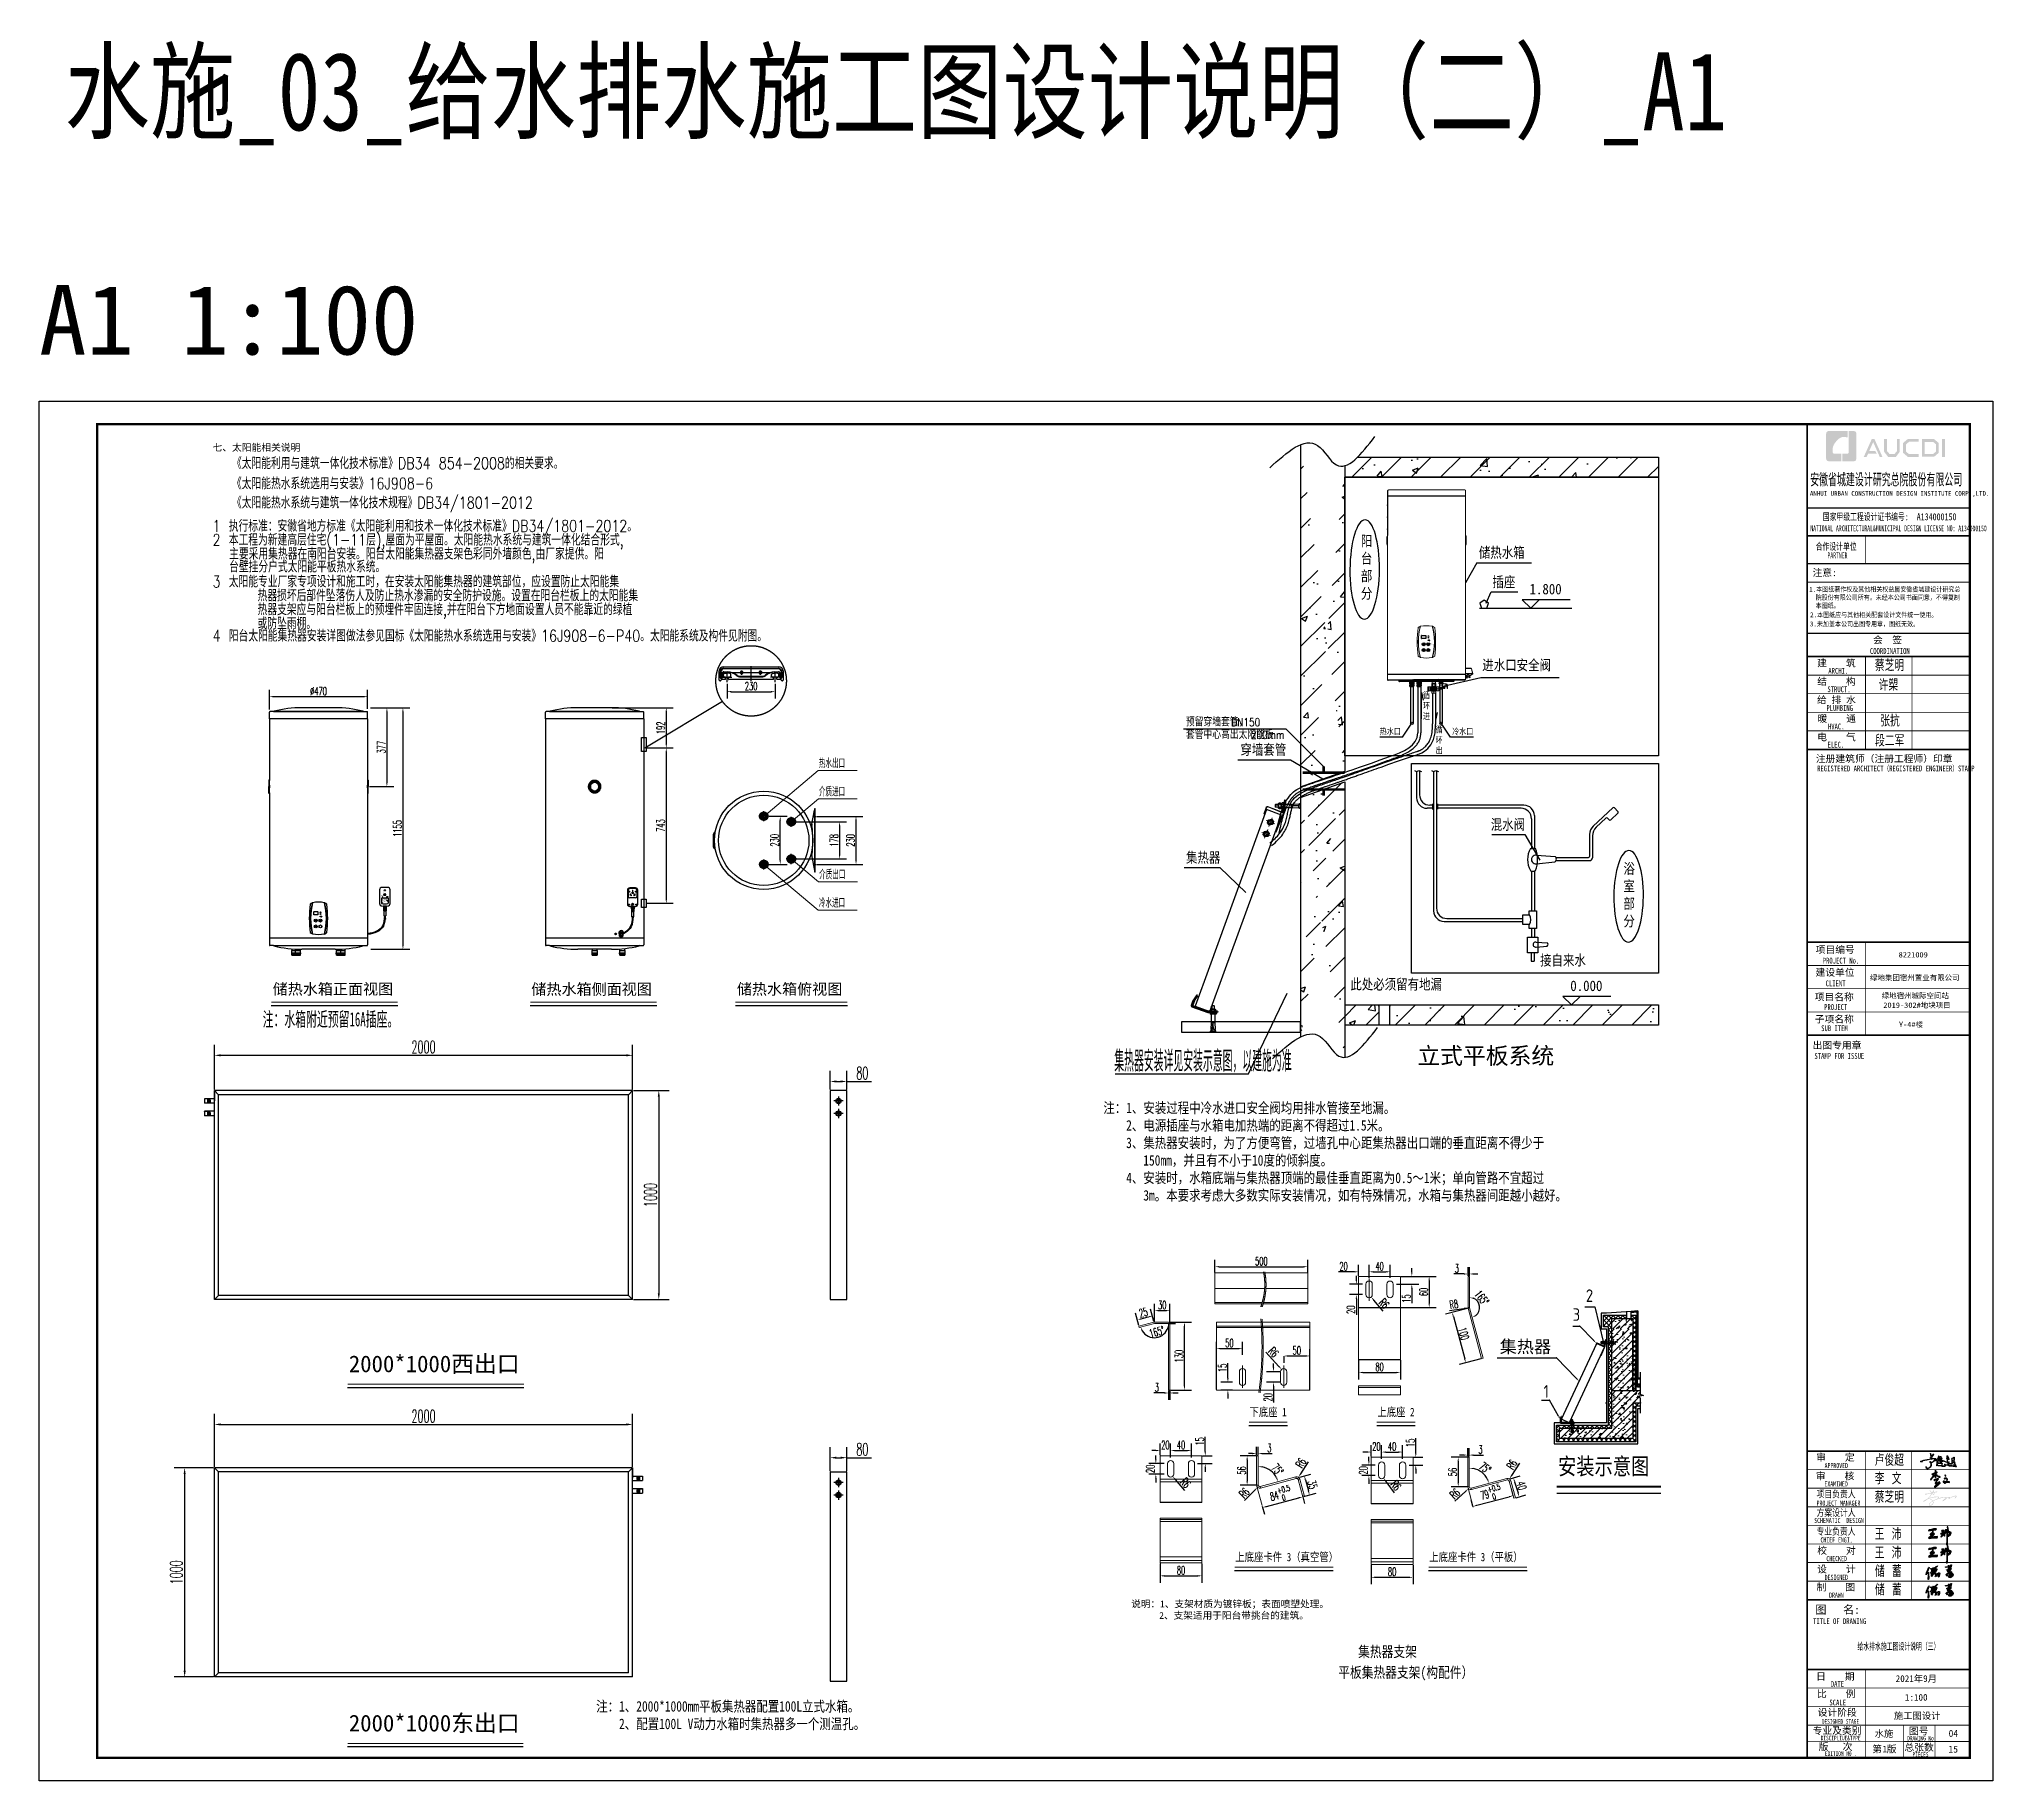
# Model space of a CAD drawing. Extents: x 27938 to 1042331, y -235042 to 1535213.
# Drawn here: x 667514 to 751614, y 797065 to 872046 of the extents above; entities that cross this region are included whole.
import ezdxf
from ezdxf.enums import TextEntityAlignment as Align

# ---------------------------------------------------------------- set-up
doc = ezdxf.new("R2010")
doc.units = 0
doc.header["$LTSCALE"] = 1000
doc.header["$MEASUREMENT"] = 0
for name, pattern in [('ACAD_ISO02W100', [15, 12, -3]), ('ACISOWELD', [3, 2, -1]), ('CENTER', [50.800000000000004, 31.75, -6.35, 6.35, -6.35]), ('CENTER2', [1.125, 0.75, -0.125, 0.125, -0.125]), ('DASH', [0.35, 0.25, -0.1]), ('HIDDEN', [0.375, 0.25, -0.125])]:
    doc.linetypes.add(name, pattern=pattern)
for name, color, linetype in [('$TD_AUDIT_GENERATED_(2BA)', 7, 'Continuous'), ('$TD_AUDIT_GENERATED_(327)', 7, 'Continuous'), ('02___PRT_ALL_AXES', 7, 'Continuous'), ('0s_水标注', 7, 'Continuous'), ('100L夹套一键通外壳-GMO', 7, 'Continuous'), ('3', 3, 'CENTER'), ('7', 7, 'Continuous'), ('A-detl-FINISH', 1, 'Continuous'), ('A-detl-water-DASH', 210, 'Continuous'), ('A-detl-XH', 8, 'Continuous'), ('AXIS', 3, 'Continuous'), ('C-Sheet-图框', 101, 'Continuous'), ('DEFAULT_2', 8, 'HIDDEN'), ('Defpoint', 7, 'Continuous'), ('DIM_SYMB', 3, 'Continuous'), ('G1／2外丝循环热管', 7, 'Continuous'), ('HANDRAIL', 2, 'Continuous'), ('LWK-建筑-剖面-构件', 4, 'Continuous'), ('P-J-给水阀件', 3, 'Continuous'), ('P-引出标注', 3, 'Continuous'), ('PJ', 4, 'Continuous'), ('SURFACE', 6, 'Continuous'), ('TWT_TEXT', 7, 'Continuous'), ('WALL_FNSH', 6, 'Continuous'), ('三线漏电10A-2M', 7, 'Continuous'), ('图框', 140, 'Continuous'), ('图签文字', 147, 'Continuous'), ('太阳能', 252, 'Continuous'), ('实线层', 7, 'Continuous'), ('导图字', 7, 'Continuous'), ('底图', 7, 'Continuous'), ('显示器外壳', 7, 'Continuous'), ('灌液口封盖', 7, 'Continuous'), ('电子签名-李文', 7, 'DASH'), ('立式GL10015DBJ外壳', 7, 'Continuous'), ('签名-水', 7, 'Continuous'), ('粗实线', 7, 'Continuous'), ('装饰圈', 7, 'Continuous'), ('装饰面板', 7, 'Continuous'), ('进出水斜面接头', 7, 'Continuous'), ('面层', 11, 'Continuous')]:
    doc.layers.add(name, color=color, linetype=linetype)
for name, color, linetype, lineweight in [('2细实线', 3, 'Continuous', 13), ('CAXA0', 7, 'Continuous', 70), ('PUB_HATCH', 8, 'Continuous', 9), ('中心线', 1, 'CENTER', 9), ('图签', 147, 'Continuous', 18), ('文字层', 7, 'Continuous', 9), ('标注层', 4, 'Continuous', 9), ('栏杆', 163, 'Continuous', 5), ('签名', 7, 'Continuous', 18), ('细实线', 3, 'Continuous', 15), ('轮廓线', 7, 'Continuous', 40)]:
    doc.layers.add(name, color=color, linetype=linetype, lineweight=lineweight)
doc.layers.add('yichutu', color=7, linetype='Continuous', true_color=0xffffff, plot=False)
doc.styles.add('_TCH_DIM_T3', font='SIMPLEX.shx', dxfattribs={"width": 0.4941176470588236, "bigfont": 'GBCBIG.shx'})
doc.styles.add('_TCH_LABEL', font='simhei.ttf')
doc.styles.add('_TWT_DIM', font='', dxfattribs={"width": 0.8, "height": 3.5})
doc.styles.add('CC', font='', dxfattribs={"height": 400})
doc.styles.add('DIM_FONT', font='SIMPLEX.shx', dxfattribs={"width": 0.56})
doc.styles.add('HT', font='simhei.ttf')
doc.styles.add('HZ', font='txt', dxfattribs={"bigfont": 'hztxt'})
doc.styles.get("Standard").update_dxf_attribs({"font": 'gbenor.shx', "bigfont": 'gbcbig.shx'})
doc.styles.add('字高3.5', font='', dxfattribs={"height": 3})
doc.styles.add('宋体', font='', dxfattribs={"height": 50})
doc.styles.add('建筑图签-1', font='simhei.ttf', dxfattribs={"width": 0.7})
doc.styles.add('建筑图签-2', font='TXT.shx', dxfattribs={"width": 0.5, "bigfont": 'HZTXT.shx'})
doc.styles.add('样式 1', font='simhei.ttf', dxfattribs={"width": 0.8, "height": 45})
doc.styles.add('黑体', font='simhei.ttf')
doc.styles.get('_TWT_DIM').set_extended_font_data('FangSong_GB2312')
doc.styles.get('CC').set_extended_font_data('SimSun')
doc.styles.get('字高3.5').set_extended_font_data('SimSun')
doc.styles.get('宋体').set_extended_font_data('SimSun')
doc.dimstyles.new('jifenbiaozhu11', dxfattribs={"dimtxt": 60, "dimasz": 30, "dimexe": 50, "dimexo": 5, "dimgap": 10, "dimtad": 1, "dimdec": 0, "dimzin": 0, "dimdsep": 46, "dimtxsty": 'DIM_FONT', "dimcen": 0, "dimadec": 0, "dimazin": 0, "dimtfac": 1, "dimtdec": 0, "dimtofl": 0, "dimtmove": 0, "dimatfit": 3, "dimfxl": 1, "dimtolj": 1, "dimtzin": 0, "dimarcsym": 2})
doc.dimstyles.new('副本 (2) jifenbiaozhu14', dxfattribs={"dimtxt": 39.6, "dimasz": 19.8, "dimexe": 33, "dimexo": 3, "dimgap": 6.599999999999999, "dimtad": 1, "dimdec": 0, "dimlfac": 0.4, "dimzin": 0, "dimdsep": 46, "dimtxsty": 'DIM_FONT', "dimcen": 0, "dimadec": 0, "dimazin": 0, "dimtfac": 1, "dimtdec": 0, "dimtofl": 0, "dimtmove": 0, "dimatfit": 3, "dimfxl": 1, "dimtolj": 1, "dimtzin": 0, "dimarcsym": 2})
doc.dimstyles.new('副本 jifenbiaozhu13', dxfattribs={"dimtxt": 39.6, "dimasz": 19.8, "dimexe": 33, "dimexo": 3, "dimgap": 6.599999999999999, "dimtad": 1, "dimdec": 0, "dimzin": 0, "dimdsep": 46, "dimtxsty": 'DIM_FONT', "dimcen": 0, "dimadec": 0, "dimazin": 0, "dimtfac": 1, "dimtdec": 0, "dimtofl": 0, "dimtmove": 0, "dimatfit": 3, "dimfxl": 1, "dimtolj": 1, "dimtzin": 0, "dimarcsym": 2})
pattern_1 = [(45, (557508.2098336997, 742677.4556985833), (-636.3961030678927, 636.3961030678927), []), (49.99999999999999, (557508.2098336997, 742677.4556985833), (2582.136657362712, -225.9076859373424), [270, -2970]), (355, (557508.2098336997, 742677.4556985833), (-499.5048010068001, 2707.891681320043), [216, -2376]), (100.4514, (557723.3878817002, 742658.6300745835), (2082.633774170477, 2481.982351419433), [229.4646839999999, -2524.1116032]), (46.18420000000002, (557508.2098336997, 743397.4556985833), (3842.06777505232, -595.8684515844651), [404.9999999999992, -4454.999999999991]), (96.63559999999998, (557828.3821156996, 743347.7997933831), (3364.785739975332, 3506.82433524159), [344.1970367999997, -3786.166799999997]), (351.1842000000001, (557508.2098336997, 743397.4556985833), (3364.783002481057, 3506.826963331169), [324, -3564]), (21, (557868.2098336997, 743217.4556985833), (2148.865387626462, -1449.428006395219), [270, -2970]), (326, (557868.2098336997, 743217.4556985833), (875.9351949176939, 2610.540162168671), [216, -2376]), (71.45140000000002, (558047.2818724997, 743096.6699169833), (3024.801462893362, 1161.109788155828), [229.4646839999997, -2524.111603199995]), (37.50000000000001, (557508.2098336997, 742677.4556985833), (43.77547914224639, 1198.417873792721), [0, -2347.2, 0, -2412, 0, -2385]), (7.499999999999999, (557508.2098336997, 742677.4556985833), (947.0503347917344, 1419.882162776497), [0, -1375.2, 0, -2293.2, 0, -909]), (327.5, (556705.4098337002, 742677.4556985833), (1921.760770220672, -81.19753824376713), [0, -900, 0, -2808, 0, -3726]), (317.5, (556345.4098337002, 742677.4556985833), (2099.47020963259, 360.3779363963438), [0, -1170, 0, -1864.8, 0, -2646])]
pattern_2 = [(45, (-2875805.683243243, -776584.328833896), (-159.0990257669732, 159.0990257669732), []), (49.99999999999999, (-2875805.683243243, -776584.328833896), (645.534164340678, -56.47692148433559), [67.5, -742.5]), (355, (-2875805.683243243, -776584.328833896), (-124.8762002517, 676.9729203300108), [54, -594]), (100.4514, (-2875751.888731244, -776589.035239896), (520.6584435426194, 620.4955878548582), [57.36617099999986, -631.0279007999977]), (46.18420000000002, (-2875805.683243243, -776404.328833896), (960.51694376308, -148.9671128961162), [101.2499999999995, -1113.749999999995]), (96.63559999999993, (-2875725.640172744, -776416.7428101965), (841.1964349938328, 876.7060838103974), [86.04925919999944, -946.5416999999958]), (351.1842000000001, (-2875805.683243243, -776404.328833896), (841.1957506202642, 876.7067408327921), [81, -891]), (21, (-2875715.683243243, -776449.328833896), (537.2163469066154, -362.3570015988049), [67.5, -742.5]), (326, (-2875715.683243243, -776449.328833896), (218.9837987294235, 652.6350405421676), [54, -594]), (71.45140000000002, (-2875670.915233543, -776479.5252792963), (756.2003657233406, 290.2774470389571), [57.36617099999987, -631.027900799998]), (37.50000000000001, (-2875805.683243243, -776584.328833896), (10.9438697855616, 299.6044684481803), [0, -586.8000000000001, 0, -603, 0, -596.25]), (7.499999999999999, (-2875805.683243243, -776584.328833896), (236.7625836979337, 354.9705406941242), [0, -343.7999999999999, 0, -573.3000000000001, 0, -227.25]), (327.5, (-2876006.383243244, -776584.328833896), (480.440192555168, -20.29938456094178), [0, -225, 0, -702, 0, -931.5]), (317.5, (-2876096.383243244, -776584.328833896), (524.8675524081475, 90.09448409908593), [0, -292.5, 0, -466.2, 0, -661.5])]
pattern_3 = [(45, (-6250195.436538409, 459852.1452045958), (-101.0278813620279, 101.0278813620279), []), (135, (-6250195.436538409, 459852.1452045958), (-101.0278813620279, -101.0278813620279), [])]

msp = doc.modelspace()

# ---------------------------------------------------------------- texts
at = {"layer": '0s_水标注', "style": 'HZ', "width": 0.8}
for s, p in [('《太阳能利用与建筑一体化技术标准》DB34 854-2008的相关要求。', (675816.9899052118, 853538.3075522822)), ('《太阳能热水系统与建筑一体化技术规程》DB34/1801-2012', (675816.9899052118, 851840.561016072)), ('1 执行标准：安徽省地方标准《太阳能利用和技术一体化技术标准》DB34/1801-2012。 ', (674981.0290382563, 850839.7158834063)), ('2 本工程为新建高层住宅(1-11层),屋面为平屋面。太阳能热水系统与建筑一体化结合形式,', (674981.0290382563, 850239.7158834063)), ('  主要采用集热器在南阳台安装。阳台太阳能集热器支架色彩同外墙颜色,由厂家提供。阳', (674981.0290382563, 849639.7158834063)), ('  台壁挂分户式太阳能平板热水系统。', (674981.0290382563, 849085.210910782)), ('3 太阳能专业厂家专项设计和施工时，在安装太阳能集热器的建筑部位，应设置防止太阳能集', (674981.0290382563, 848444.1361944478)), ('     热器损坏后部件坠落伤人及防止热水渗漏的安全防护设施。设置在阳台栏板上的太阳能集', (674981.0290382563, 847844.1361944478)), ('     热器支架应与阳台栏板上的预埋件牢固连接,并在阳台下方地面设置人员不能靠近的绿植', (674981.0290382563, 847244.1361944478)), ('     或防坠雨棚。 ', (674981.0290382563, 846639.92932111))]:
    msp.add_text(s, height=500, dxfattribs=at).set_placement(p)
at = {"layer": '0s_水标注', "color": 1, "style": 'HZ', "width": 0.8}
for s, p in [('《太阳能热水系统选用与安装》16J908-6', (675816.9899052118, 852665.561016072)), ('4 阳台太阳能集热器安装详图做法参见国标《太阳能热水系统选用与安装》16J908-6-P40。太阳能系统及构件见附图。', (674981.0290382563, 846110.1678404121))]:
    msp.add_text(s, height=500, dxfattribs=at).set_placement(p)
at = {"layer": '100L夹套一键通外壳-GMO', "linetype": 'Continuous', "char_height": 9, "width": 27, "attachment_point": 1, "style": '字高3.5'}
for s, insert in [('设定温度', (727340.6511361117, 846362.0711643789)), ('实际温度', (727340.6511361117, 846287.0554922554))]:
    msp.add_mtext(s, dxfattribs=dict(at, insert=insert))
at = {"layer": '100L夹套一键通外壳-GMO', "linetype": 'Continuous', "char_height": 27, "attachment_point": 1, "style": '字高3.5'}
for s, insert in [('即热', (727278.1613692038, 845761.6111511446)), ('电源\\P  ', (727406.6907264045, 846015.544984738))]:
    msp.add_mtext(s, dxfattribs=dict(at, insert=insert))
at = {"layer": '2细实线', "color": 0, "char_height": 540, "width": 9056.480743062255, "attachment_point": 1}
for s, insert in [('2', (734092.1178404955, 818224.1393786843)), ('3', (733523.7297663927, 817409.8163559131)), ('{\\fSimSun|b0|i0|c134|p2;集热器}', (730386.8008324682, 816031.7895766057)), ('1', (732268.2705852805, 814103.5032750806))]:
    msp.add_mtext(s, dxfattribs=dict(at, insert=insert))
at = {"layer": '7', "color": 7, "style": 'CC'}
msp.add_text('七、太阳能相关说明', height=300, dxfattribs=at).set_placement((674981.0290382563, 854316.1157759118))
at = {"layer": 'C-Sheet-图框', "color": 7, "style": '宋体', "width": 0.6}
msp.add_text('给水排水施工图设计说明（三）', height=300, dxfattribs=at).set_placement((745783.956811693, 802709.2247382737))
at = {"layer": 'C-Sheet-图框', "color": 7, "style": '宋体'}
for s, p in [('04', (749706.743811693, 798961.8767382737)), ('15', (749703.8698116932, 798283.4457382736))]:
    msp.add_text(s, height=300, dxfattribs=at).set_placement(p)
at = {"layer": 'P-引出标注', "color": 7, "style": 'HZ', "width": 0.8}
for s, p in [('预留穿墙套管，', (716877.0281398562, 842461.8297558334)), ('DN150', (718837.0281398562, 842461.8297558334)), ('套管中心高出太阳能板', (716877.0281398562, 841922.2234566207)), ('200mm', (719677.0281398562, 841922.2234566207))]:
    msp.add_text(s, height=350, dxfattribs=at).set_placement(p)
at = {"layer": 'TWT_TEXT', "color": 0}
for s, height, style, width, p in [('1.800', 451.7212071161448, '_TWT_DIM', 0.9, (731668.8483117598, 848144.7578174439)), ('0.000', 451.7212071161448, '_TWT_DIM', 0.9, (733422.6526889282, 831067.5929613223)), ('集热器安装详见安装示意图，以建施为准', 903.4424142322896, '_TCH_DIM_T3', 0.4941176470588236, (713794.565789498, 827597.989657855))]:
    msp.add_text(s, height=height, dxfattribs=dict(at, style=style, width=width)).set_placement(p)
at = {"layer": 'TWT_TEXT', "color": 0, "attachment_point": 1, "style": '_TWT_DIM'}
for s, insert, char_height, width in [('阳\\P台\\P部\\P分', (724408.2954003357, 850668.0203877538), 451.7212071161448, 83304.57373528623), ('{\\fFangSong|b0|i0|c134|p49;储热水箱}', (729487.9775790407, 850170.2272911514), 451.7212071161448, 3489.127863483969), ('{\\fFangSong|b0|i0|c134|p49;插座}', (730071.633079546, 848906.7071597192), 451.7212071161448, 3489.127863483969), ('{\\fFangSong|b0|i0|c134|p49;进水口安全阀}', (729634.0283729467, 845323.84223595), 451.7212071161448, 3489.127863483969), ('{\\fSimSun|b0|i0|c134|p2;循\\P环\\P进}', (727078.0046770717, 843938.7233942791), 270.0051985102565, 83304.57373528623), ('{\\fSimSun|b0|i0|c134|p2;循\\P环\\P出}', (727624.7145341886, 842465.015483603), 270.0051985102565, 83304.57373528623), ('{\\fFangSong|b0|i0|c134|p49;穿墙套管}', (719226.1526459344, 841687.099002932), 451.7212071161448, 3489.127863483969), ('{\\fFangSong|b0|i0|c134|p49;此处必须留有地漏}', (723955.0399474057, 831584.7846363286), 451.7212071161449, 5381.349827424218), ('{\\fSimSun|b0|i0|c134|p2;注：1、安装过程中冷水进口安全阀均用排水管接至地漏。\\P    2、电源插座与水箱电加热端的距离不得超过1.5米。\\P    3、集热器安装时，为了方便弯管，过墙孔中心距集热器出口端的垂直距离不得少于\\P       150mm，并且有不小于10度的倾斜度。\\P\\pi-158.36,l158.36;    4、\\C256;安装时，水箱底端与集热器顶端的最佳垂直距离为\\fSimSun|b0|i0|c0|p2;0.5\\fSimSun|b0|i0|c134|p2;～\\fSimSun|b0|i0|c0|p2;1\\fSimSun|b0|i0|c134|p2;米；单向管路不宜超过\\P       3m。本要求考虑大多数实际安装情况，如有特殊情况，水箱与集热器间距越小越好。\\fSimSun|b0|i0|c0|p2;\\P\\pi0,l0;\\fSimSun|b0|i0|c134|p2;\\C0;\\P\\C7;   }', (713322.5502903967, 826264.8577261418), 451.7212071161448, 21434.51311110714), ('{\\fSimSun|b0|i0|c134|p2;注：1、2000*1000mm平板集热器配置100L立式水箱。\\P    2、配置100L V动力水箱时集热器多一个测温孔。\\P    \\fFangSong_GB2312|b0|i0|c134|p49;\\C7;   }', (691493.5163809208, 800502.4789951653), 451.7212071161447, 27653.43344509313)]:
    msp.add_mtext(s, dxfattribs=dict(at, insert=insert, char_height=char_height, width=width))
at = {"layer": '图签', "color": 2, "style": '宋体'}
msp.add_text('Y-4#楼', height=229.3447922888299, dxfattribs=at).set_placement((747568.2345404915, 829513.1600375252))
at = {"layer": '太阳能', "color": 0, "linetype": 'ByBlock', "lineweight": -3, "ltscale": 100, "style": '_TWT_DIM'}
for s, insert, char_height, width, attachment_point in [('{\\fSimSun|b0|i0|c134|p2;热水口}', (726125.8420586851, 842378.1892407637), 270.0051985102565, 1636.849052576472, 3), ('{\\fSimSun|b0|i0|c134|p2;冷水口}', (728339.4339217627, 842378.1892407637), 270.0051985102565, 1636.849052576472, 1), ('{\\fFangSong|b0|i0|c134|p49;混水阀}', (730000.3355305258, 838462.5098858975), 451.7212071161448, 3489.127863483969, 1), ('{\\fFangSong|b0|i0|c134|p49;集热器}', (716881.5381540509, 837041.5570093067), 451.7212071161448, 3489.127863483969, 1), ('浴\\P室\\P部\\P分', (735710.2804387242, 836564.2252449547), 451.7212071161449, 83304.57373528625, 1), ('{\\fFangSong|b0|i0|c134|p49;接自来水}', (732120.2634938427, 832619.524039118), 451.7212071161449, 3489.127863483969, 1)]:
    msp.add_mtext(s, dxfattribs=dict(at, insert=insert, char_height=char_height, width=width, attachment_point=attachment_point))
at = {"layer": '导图字', "color": 1, "style": '黑体', "width": 0.8}
msp.add_text('水施_03_给水排水施工图设计说明（二）_A1', height=3364.725738396624, dxfattribs=at).set_placement((668615.1128116932, 868116.9701662641))
at = {"layer": '文字层', "color": 7, "lineweight": -2, "insert": (726838.2358212399, 828644.5455753482), "char_height": 720, "width": 7703.945519460602, "attachment_point": 1}
msp.add_mtext('{\\fFangSong|b0|i0|c134|p49;立式平板系统}', dxfattribs=at)

# ---------------------------------------------------------------- blocks, each defined once
blk = doc.blocks.new('*D102')
at = {"layer": '100L夹套一键通外壳-GMO', "color": 0, "linetype": 'Continuous', "lineweight": -2, "transparency": 16777216}
for p, q in [((1.935356488917023, 1416.606174858112), (1.935356488917029, 1510.406580442563)), ((471.9337502506096, 1419.75865349255), (471.9337502506096, 1510.406580442563)), ((21.73535648891703, 1477.406580442563), (452.1337502506096, 1477.406580442563))]:
    blk.add_line(p, q, dxfattribs=at)
at = {"layer": '100L夹套一键通外壳-GMO', "color": 0, "linetype": 'Continuous', "transparency": 16777216}
for points in [[(21.73535648891703, 1480.706580442563), (21.73535648891703, 1474.106580442563), (1.935356488917027, 1477.406580442563)], [(452.1337502506096, 1480.706580442563), (452.1337502506096, 1474.106580442563), (471.9337502506096, 1477.406580442563)]]:
    blk.add_solid(points, dxfattribs=at)
at = {"layer": 'Defpoints', "color": 0, "linetype": 'Continuous', "transparency": 16777216}
for p in [(1.935356488917023, 1413.606174858112), (471.9337502506096, 1477.406580442563), (471.9337502506096, 1416.75865349255)]:
    blk.add_point(p, dxfattribs=at)
at = {"layer": '100L夹套一键通外壳-GMO', "color": 0, "linetype": 'Continuous', "lineweight": 0, "transparency": 16777216, "insert": (236.9345533697633, 1503.806580442563), "char_height": 39.6, "attachment_point": 5, "style": 'DIM_FONT'}
blk.add_mtext('\\A1;%%C470', dxfattribs=at)
blk = doc.blocks.new('*D103')
at = {"layer": '100L夹套一键通外壳-GMO', "color": 0, "linetype": 'Continuous', "lineweight": -2, "transparency": 16777216}
for p, q in [((485.0394375936594, 1424.195132215507), (673.7398801497186, 1424.195132215507)), ((640.7398801497186, 1404.395132215507), (640.7398801497184, 288.9951322155073)), ((487.4994739880785, 269.1951322155073), (673.7398801497184, 269.1951322155073))]:
    blk.add_line(p, q, dxfattribs=at)
at = {"layer": '100L夹套一键通外壳-GMO', "color": 0, "linetype": 'Continuous', "transparency": 16777216}
for points in [[(637.4398801497186, 1404.395132215507), (644.0398801497186, 1404.395132215507), (640.7398801497186, 1424.195132215507)], [(637.4398801497184, 288.9951322155073), (644.0398801497183, 288.9951322155073), (640.7398801497184, 269.1951322155073)]]:
    blk.add_solid(points, dxfattribs=at)
at = {"layer": 'Defpoints', "color": 0, "linetype": 'Continuous', "transparency": 16777216}
for p in [(482.0394375936594, 1424.195132215507), (484.4994739880785, 269.1951322155073), (640.7398801497184, 269.1951322155073)]:
    blk.add_point(p, dxfattribs=at)
at = {"layer": '100L夹套一键通外壳-GMO', "color": 0, "linetype": 'Continuous', "lineweight": 0, "transparency": 16777216, "insert": (614.3398801497183, 846.6951322155074), "char_height": 39.6, "attachment_point": 5, "rotation": 90, "style": 'DIM_FONT'}
blk.add_mtext('\\A1;1155', dxfattribs=at)
blk = doc.blocks.new('*D104')
at = {"layer": '100L夹套一键通外壳-GMO', "color": 0, "linetype": 'Continuous', "lineweight": -2, "transparency": 16777216}
for p, q in [((485.0394375936594, 1424.195132215507), (597.0741136278958, 1424.195132215507)), ((564.0741136278958, 1404.395132215507), (564.0741136278957, 1066.928032003354)), ((481.3106665520463, 1047.128032003355), (597.0741136278957, 1047.128032003355))]:
    blk.add_line(p, q, dxfattribs=at)
at = {"layer": '100L夹套一键通外壳-GMO', "color": 0, "linetype": 'Continuous', "transparency": 16777216}
for points in [[(560.7741136278959, 1404.395132215507), (567.3741136278958, 1404.395132215507), (564.0741136278958, 1424.195132215507)], [(560.7741136278958, 1066.928032003354), (567.3741136278957, 1066.928032003354), (564.0741136278957, 1047.128032003355)]]:
    blk.add_solid(points, dxfattribs=at)
at = {"layer": 'Defpoints', "color": 0, "linetype": 'Continuous', "transparency": 16777216}
for p in [(482.0394375936594, 1424.195132215507), (478.3106665520463, 1047.128032003355), (564.0741136278957, 1047.128032003355)]:
    blk.add_point(p, dxfattribs=at)
at = {"layer": '100L夹套一键通外壳-GMO', "color": 0, "linetype": 'Continuous', "lineweight": 0, "transparency": 16777216, "insert": (537.6741136278956, 1235.661582109431), "char_height": 39.6, "attachment_point": 5, "rotation": 90, "style": 'DIM_FONT'}
blk.add_mtext('\\A1;377', dxfattribs=at)
blk = doc.blocks.new('*D105')
at = {"layer": '100L夹套一键通外壳-GMO', "color": 0, "linetype": 'Continuous', "lineweight": -2, "transparency": 16777216}
for p, q in [((1640.857652708422, 1424.195132215507), (1933.230347654549, 1424.195132215507)), ((1900.230347654549, 1404.395132215507), (1900.230347654549, 1252.178032398818)), ((1806.428847313626, 1232.378032398818), (1933.230347654549, 1232.378032398818))]:
    blk.add_line(p, q, dxfattribs=at)
at = {"layer": '100L夹套一键通外壳-GMO', "color": 0, "linetype": 'Continuous', "transparency": 16777216}
for points in [[(1896.930347654549, 1404.395132215507), (1903.530347654549, 1404.395132215507), (1900.230347654549, 1424.195132215507)], [(1896.930347654549, 1252.178032398818), (1903.530347654549, 1252.178032398818), (1900.230347654549, 1232.378032398818)]]:
    blk.add_solid(points, dxfattribs=at)
at = {"layer": 'Defpoints', "color": 0, "linetype": 'Continuous', "transparency": 16777216}
for p in [(1637.857652708422, 1424.195132215507), (1803.428847313626, 1232.378032398818), (1900.230347654549, 1232.378032398818)]:
    blk.add_point(p, dxfattribs=at)
at = {"layer": '100L夹套一键通外壳-GMO', "color": 0, "linetype": 'Continuous', "lineweight": 0, "transparency": 16777216, "insert": (1873.830347654549, 1328.286582307163), "char_height": 39.6, "attachment_point": 5, "rotation": 90, "style": 'DIM_FONT'}
blk.add_mtext('\\A1;192', dxfattribs=at)
blk = doc.blocks.new('*D106')
at = {"layer": '100L夹套一键通外壳-GMO', "color": 0, "linetype": 'Continuous', "lineweight": -2, "transparency": 16777216}
for p, q in [((1806.428847313626, 1232.378032398818), (1933.23034765455, 1232.378032398818)), ((1900.23034765455, 1212.578032398818), (1900.230347654549, 509.4280320033548)), ((1806.428847313626, 489.6280320033547), (1933.230347654549, 489.6280320033547))]:
    blk.add_line(p, q, dxfattribs=at)
at = {"layer": '100L夹套一键通外壳-GMO', "color": 0, "linetype": 'Continuous', "transparency": 16777216}
for points in [[(1896.93034765455, 1212.578032398818), (1903.53034765455, 1212.578032398818), (1900.23034765455, 1232.378032398818)], [(1896.930347654549, 509.4280320033548), (1903.530347654549, 509.4280320033548), (1900.230347654549, 489.6280320033547)]]:
    blk.add_solid(points, dxfattribs=at)
at = {"layer": 'Defpoints', "color": 0, "linetype": 'Continuous', "transparency": 16777216}
for p in [(1803.428847313626, 1232.378032398818), (1803.428847313626, 489.6280320033547), (1900.230347654549, 489.6280320033547)]:
    blk.add_point(p, dxfattribs=at)
at = {"layer": '100L夹套一键通外壳-GMO', "color": 0, "linetype": 'Continuous', "lineweight": 0, "transparency": 16777216, "insert": (1873.830347654549, 861.0030322010865), "char_height": 39.6, "attachment_point": 5, "rotation": 90, "style": 'DIM_FONT'}
blk.add_mtext('\\A1;743', dxfattribs=at)
blk = doc.blocks.new('*D108')
at = {"layer": '100L夹套一键通外壳-GMO', "color": 0, "linetype": 'Continuous', "lineweight": -2, "transparency": 16777216}
for p, q in [((2619.232979415217, 904.9960980358301), (2840.694329259684, 904.99609803583)), ((2807.694329259684, 694.79609803583), (2807.694329259684, 885.1960980358301)), ((2619.232979415217, 674.9960980358301), (2840.694329259684, 674.99609803583))]:
    blk.add_line(p, q, dxfattribs=at)
at = {"layer": '100L夹套一键通外壳-GMO', "color": 0, "linetype": 'Continuous', "transparency": 16777216}
for points in [[(2804.394329259684, 885.1960980358301), (2810.994329259684, 885.1960980358301), (2807.694329259684, 904.9960980358301)], [(2804.394329259684, 694.79609803583), (2810.994329259684, 694.79609803583), (2807.694329259684, 674.9960980358301)]]:
    blk.add_solid(points, dxfattribs=at)
at = {"layer": 'Defpoints', "color": 0, "linetype": 'Continuous', "transparency": 16777216}
for p in [(2616.232979415217, 904.9960980358301), (2807.694329259684, 904.9960980358301), (2616.232979415217, 674.9960980358301)]:
    blk.add_point(p, dxfattribs=at)
at = {"layer": '100L夹套一键通外壳-GMO', "color": 0, "linetype": 'Continuous', "lineweight": 0, "transparency": 16777216, "insert": (2781.294329259684, 789.9960980358305), "char_height": 39.6, "attachment_point": 5, "rotation": 90, "style": 'DIM_FONT'}
blk.add_mtext('\\A1;230', dxfattribs=at)
blk = doc.blocks.new('*D107')
at = {"layer": '100L夹套一键通外壳-GMO', "color": 0, "linetype": 'Continuous', "lineweight": -2, "transparency": 16777216}
for p, q in [((2391.951794666937, 905.6722078524181), (2478.155047245324, 905.6722078524181)), ((2445.155047245324, 695.0657869823742), (2445.155047245324, 885.8722078524181)), ((2391.951794666937, 675.2657869823743), (2478.155047245324, 675.2657869823743))]:
    blk.add_line(p, q, dxfattribs=at)
at = {"layer": '100L夹套一键通外壳-GMO', "color": 0, "linetype": 'Continuous', "transparency": 16777216}
for points in [[(2441.855047245323, 885.8722078524181), (2448.455047245324, 885.8722078524181), (2445.155047245324, 905.6722078524181)], [(2441.855047245323, 695.0657869823742), (2448.455047245324, 695.0657869823742), (2445.155047245324, 675.2657869823743)]]:
    blk.add_solid(points, dxfattribs=at)
at = {"layer": 'Defpoints', "color": 0, "linetype": 'Continuous', "transparency": 16777216}
for p in [(2388.951794666937, 905.6722078524181), (2445.155047245324, 905.6722078524181), (2388.951794666937, 675.2657869823743)]:
    blk.add_point(p, dxfattribs=at)
at = {"layer": '100L夹套一键通外壳-GMO', "color": 0, "linetype": 'Continuous', "lineweight": 0, "transparency": 16777216, "insert": (2418.755047245324, 790.4689974173966), "char_height": 39.6, "attachment_point": 5, "rotation": 90, "style": 'DIM_FONT'}
blk.add_mtext('\\A1;230', dxfattribs=at)
blk = doc.blocks.new('*D109')
at = {"layer": '100L夹套一键通外壳-GMO', "color": 0, "linetype": 'Continuous', "lineweight": -2, "transparency": 16777216}
for p, q in [((2519.528557154705, 878.9960980358301), (2762.131799300556, 878.9960980358301)), ((2729.131799300556, 859.1960980358301), (2729.131799300556, 720.79609803583)), ((2519.528557154705, 700.9960980358301), (2762.131799300556, 700.9960980358301))]:
    blk.add_line(p, q, dxfattribs=at)
at = {"layer": '100L夹套一键通外壳-GMO', "color": 0, "linetype": 'Continuous', "transparency": 16777216}
for points in [[(2725.831799300556, 859.1960980358301), (2732.431799300557, 859.1960980358301), (2729.131799300556, 878.9960980358301)], [(2725.831799300556, 720.79609803583), (2732.431799300557, 720.79609803583), (2729.131799300556, 700.9960980358301)]]:
    blk.add_solid(points, dxfattribs=at)
at = {"layer": 'Defpoints', "color": 0, "linetype": 'Continuous', "transparency": 16777216}
for p in [(2516.528557154705, 878.9960980358301), (2516.528557154705, 700.9960980358301), (2729.131799300556, 700.9960980358301)]:
    blk.add_point(p, dxfattribs=at)
at = {"layer": '100L夹套一键通外壳-GMO', "color": 0, "linetype": 'Continuous', "lineweight": 0, "transparency": 16777216, "insert": (2702.731799300556, 789.9960980358305), "char_height": 39.6, "attachment_point": 5, "rotation": 90, "style": 'DIM_FONT'}
blk.add_mtext('\\A1;178', dxfattribs=at)
blk = doc.blocks.new('*D101')
at = {"layer": '100L夹套一键通外壳-GMO', "color": 0, "linetype": 'Continuous', "lineweight": -2, "transparency": 16777216}
for p, q in [((2190.963779012673, 1539.231520847534), (2190.963779012673, 1468.254649498733)), ((2210.763779012673, 1501.254649498733), (2401.163779011974, 1501.254649498733)), ((2420.963779011974, 1539.231520847534), (2420.963779011974, 1468.254649498733))]:
    blk.add_line(p, q, dxfattribs=at)
at = {"layer": '100L夹套一键通外壳-GMO', "color": 0, "linetype": 'Continuous', "transparency": 16777216}
for points in [[(2210.763779012673, 1504.554649498733), (2210.763779012673, 1497.954649498733), (2190.963779012673, 1501.254649498733)], [(2401.163779011974, 1504.554649498733), (2401.163779011974, 1497.954649498733), (2420.963779011974, 1501.254649498733)]]:
    blk.add_solid(points, dxfattribs=at)
at = {"layer": 'Defpoints', "color": 0, "linetype": 'Continuous', "transparency": 16777216}
for p in [(2190.963779012673, 1542.231520847534), (2420.963779011974, 1542.231520847534), (2420.963779011974, 1501.254649498733)]:
    blk.add_point(p, dxfattribs=at)
at = {"layer": '100L夹套一键通外壳-GMO', "color": 0, "linetype": 'Continuous', "lineweight": 0, "transparency": 16777216, "insert": (2305.963779012323, 1527.654649498733), "char_height": 39.6, "attachment_point": 5, "style": 'DIM_FONT'}
blk.add_mtext('\\A1;230', dxfattribs=at)
blk = doc.blocks.new('A$C43462AA9')
at = {"layer": '实线层', "lineweight": -2, "insert": (9.77832277608104, 49.83814728760626), "char_height": 60, "width": 1401.950988957076, "attachment_point": 1, "style": 'DIM_FONT'}
blk.add_mtext('{\\fSimSun|b0|i0|c134|p2;\\H0.56627x;注：水箱附近预留16A插座。\\P\\H1.766x;    \\fFangSong_GB2312|b0|i0|c134|p49;\\C7;   }', dxfattribs=at)
blk = doc.blocks.new('*D94')
at = {"layer": 'Defpoints', "color": 0, "transparency": 16777216}
for p in [(1247686.456864972, 470694.6022327341), (1245686.456864972, 470526.3795403556), (1247686.456864972, 470526.3795403556)]:
    blk.add_point(p, dxfattribs=at)
at = {"layer": '实线层', "color": 0, "lineweight": -2, "transparency": 16777216}
for p, q in [((1245686.456864972, 470531.3795403556), (1245686.456864972, 470744.6022327341)), ((1245716.456864972, 470694.6022327341), (1247656.456864972, 470694.6022327341)), ((1247686.456864972, 470531.3795403556), (1247686.456864972, 470744.6022327341))]:
    blk.add_line(p, q, dxfattribs=at)
at = {"layer": '实线层', "color": 0, "transparency": 16777216}
for points in [[(1245716.456864972, 470699.6022327341), (1245716.456864972, 470689.6022327341), (1245686.456864972, 470694.6022327341)], [(1247656.456864972, 470699.6022327341), (1247656.456864972, 470689.6022327341), (1247686.456864972, 470694.6022327341)]]:
    blk.add_solid(points, dxfattribs=at)
at = {"layer": '实线层', "color": 0, "lineweight": -2, "transparency": 16777216, "insert": (1246686.456864972, 470734.6022327341), "char_height": 60, "attachment_point": 5, "style": 'DIM_FONT'}
blk.add_mtext('\\A1;2000', dxfattribs=at)
blk = doc.blocks.new('*D95')
at = {"layer": 'Defpoints', "color": 0, "transparency": 16777216}
for p in [(1248711.124215337, 468770.0591048802), (1248631.124215337, 468701.062260044), (1248711.124215337, 468701.062260044)]:
    blk.add_point(p, dxfattribs=at)
at = {"layer": '实线层', "color": 0, "lineweight": -2, "transparency": 16777216}
for p, q in [((1248631.124215337, 468706.062260044), (1248631.124215337, 468820.0591048802)), ((1248711.124215337, 468706.062260044), (1248711.124215337, 468820.0591048802)), ((1248661.124215337, 468770.0591048802), (1248681.124215337, 468770.0591048802)), ((1248711.124215337, 468770.0591048802), (1248829.124215337, 468770.0591048802))]:
    blk.add_line(p, q, dxfattribs=at)
at = {"layer": '实线层', "color": 0, "transparency": 16777216}
for points in [[(1248661.124215337, 468775.0591048802), (1248661.124215337, 468765.0591048802), (1248631.124215337, 468770.0591048802)], [(1248681.124215337, 468775.0591048802), (1248681.124215337, 468765.0591048802), (1248711.124215337, 468770.0591048802)]]:
    blk.add_solid(points, dxfattribs=at)
at = {"layer": '实线层', "color": 0, "lineweight": -2, "transparency": 16777216, "insert": (1248785.124215337, 468810.0591048802), "char_height": 60, "attachment_point": 5, "style": 'DIM_FONT'}
blk.add_mtext('\\A1;80', dxfattribs=at)
blk = doc.blocks.new('*D96')
at = {"layer": 'Defpoints', "color": 0, "transparency": 16777216}
for p in [(1248631.124215337, 470526.3795403556), (1248711.124215337, 470569.6470818065), (1248711.124215337, 470526.3795403556)]:
    blk.add_point(p, dxfattribs=at)
at = {"layer": '实线层', "color": 0, "lineweight": -2, "transparency": 16777216}
for p, q in [((1248631.124215337, 470531.3795403556), (1248631.124215337, 470619.6470818065)), ((1248711.124215337, 470531.3795403556), (1248711.124215337, 470619.6470818065)), ((1248661.124215337, 470569.6470818065), (1248681.124215337, 470569.6470818065)), ((1248711.124215337, 470569.6470818065), (1248829.124215337, 470569.6470818065))]:
    blk.add_line(p, q, dxfattribs=at)
at = {"layer": '实线层', "color": 0, "transparency": 16777216}
for points in [[(1248661.124215337, 470574.6470818065), (1248661.124215337, 470564.6470818065), (1248631.124215337, 470569.6470818065)], [(1248681.124215337, 470574.6470818065), (1248681.124215337, 470564.6470818065), (1248711.124215337, 470569.6470818065)]]:
    blk.add_solid(points, dxfattribs=at)
at = {"layer": '实线层', "color": 0, "lineweight": -2, "transparency": 16777216, "insert": (1248785.124215337, 470609.6470818065), "char_height": 60, "attachment_point": 5, "style": 'DIM_FONT'}
blk.add_mtext('\\A1;80', dxfattribs=at)
blk = doc.blocks.new('*D97')
at = {"layer": 'Defpoints', "color": 0, "transparency": 16777216}
for p in [(1247686.456864972, 470526.3795403556), (1247686.456864972, 469526.3795403556), (1247811.764709453, 469526.3795403556)]:
    blk.add_point(p, dxfattribs=at)
at = {"layer": '实线层', "color": 0, "lineweight": -2, "transparency": 16777216}
for p, q in [((1247691.456864972, 470526.3795403556), (1247861.764709453, 470526.3795403556)), ((1247811.764709453, 470496.3795403556), (1247811.764709453, 469556.3795403556)), ((1247691.456864972, 469526.3795403556), (1247861.764709453, 469526.3795403556))]:
    blk.add_line(p, q, dxfattribs=at)
at = {"layer": '实线层', "color": 0, "transparency": 16777216}
for points in [[(1247806.764709453, 470496.3795403556), (1247816.764709453, 470496.3795403556), (1247811.764709453, 470526.3795403556)], [(1247806.764709453, 469556.3795403556), (1247816.764709453, 469556.3795403556), (1247811.764709453, 469526.3795403556)]]:
    blk.add_solid(points, dxfattribs=at)
at = {"layer": '实线层', "color": 0, "lineweight": -2, "transparency": 16777216, "insert": (1247771.764709453, 470026.3795403558), "char_height": 60, "attachment_point": 5, "rotation": 90, "style": 'DIM_FONT'}
blk.add_mtext('\\A1;1000', dxfattribs=at)
blk = doc.blocks.new('*D98')
at = {"layer": 'Defpoints', "color": 0, "transparency": 16777216}
for p in [(1247686.456864972, 468929.103279799), (1245686.456864972, 468721.6872600442), (1247686.456864972, 468721.6872600441)]:
    blk.add_point(p, dxfattribs=at)
at = {"layer": '实线层', "color": 0, "lineweight": -2, "transparency": 16777216}
for p, q in [((1245686.456864972, 468726.6872600442), (1245686.456864972, 468979.103279799)), ((1245716.456864972, 468929.103279799), (1247656.456864972, 468929.103279799)), ((1247686.456864972, 468726.6872600441), (1247686.456864972, 468979.103279799))]:
    blk.add_line(p, q, dxfattribs=at)
at = {"layer": '实线层', "color": 0, "transparency": 16777216}
for points in [[(1245716.456864972, 468934.103279799), (1245716.456864972, 468924.103279799), (1245686.456864972, 468929.103279799)], [(1247656.456864972, 468934.103279799), (1247656.456864972, 468924.103279799), (1247686.456864972, 468929.103279799)]]:
    blk.add_solid(points, dxfattribs=at)
at = {"layer": '实线层', "color": 0, "lineweight": -2, "transparency": 16777216, "insert": (1246686.456864972, 468969.103279799), "char_height": 60, "attachment_point": 5, "style": 'DIM_FONT'}
blk.add_mtext('\\A1;2000', dxfattribs=at)
blk = doc.blocks.new('*D99')
at = {"layer": 'Defpoints', "color": 0, "transparency": 16777216}
for p in [(1245686.456864972, 468721.6872600442), (1245544.07207048, 467721.6872600442), (1245686.456864972, 467721.6872600442)]:
    blk.add_point(p, dxfattribs=at)
at = {"layer": '实线层', "color": 0, "lineweight": -2, "transparency": 16777216}
for p, q in [((1245681.456864972, 468721.6872600442), (1245494.07207048, 468721.6872600442)), ((1245544.07207048, 468691.6872600442), (1245544.07207048, 467751.6872600442)), ((1245681.456864972, 467721.6872600442), (1245494.07207048, 467721.6872600442))]:
    blk.add_line(p, q, dxfattribs=at)
at = {"layer": '实线层', "color": 0, "transparency": 16777216}
for points in [[(1245539.07207048, 468691.6872600442), (1245549.07207048, 468691.6872600442), (1245544.07207048, 468721.6872600442)], [(1245539.07207048, 467751.6872600442), (1245549.07207048, 467751.6872600442), (1245544.07207048, 467721.6872600442)]]:
    blk.add_solid(points, dxfattribs=at)
at = {"layer": '实线层', "color": 0, "lineweight": -2, "transparency": 16777216, "insert": (1245504.07207048, 468221.6872600444), "char_height": 60, "attachment_point": 5, "rotation": 90, "style": 'DIM_FONT'}
blk.add_mtext('\\A1;1000', dxfattribs=at)
blk = doc.blocks.new('院标1')
h = blk.add_hatch(color=150)
h.dxf.hatch_style = 1
h.set_gradient(color1=(33, 113, 253), color2=(33, 113, 253), tint=1, name='INVCURVED')
edge = h.paths.add_edge_path()
edge.add_spline(control_points=[(116372.9006213126, 648379.0025742948), (116378.7378886427, 648379.2628153446), (116381.5158105757, 648378.8361410631), (116390.5818825899, 648378.8361410631), (116390.5818825899, 648378.8361410631), (116390.5818825899, 648378.8361410631), (116616.0293115861, 648378.8361410631), (116616.0293115861, 648378.8361410631), (116616.0293115861, 648378.8361410631), (116616.0293115861, 648378.8361410631), (116616.0293115861, 648053.8555876653), (116616.0293115861, 648053.8555876653), (116616.0293115861, 648053.8555876653), (116616.0293115861, 648053.8555876653), (116108.105350393, 648053.8555876653), (116108.105350393, 648053.8555876653), (116108.105350393, 648053.8555876653), (116027.8361159938, 648053.8555876653), (115962.7123056344, 648111.1721664476), (115962.7123056344, 648199.2728408957), (115962.7123056344, 648199.2728408957), (115962.7123056344, 648199.2728408957), (115962.7123056344, 649214.6850108118), (115962.7123056344, 649214.6850108118), (115962.7123056344, 649214.6850108118), (115962.7123056344, 649295.0722615034), (116018.370604223, 649360.1052900997), (116108.105350393, 649360.1052900997), (116108.105350393, 649360.1052900997), (116108.105350393, 649360.1052900997), (116896.6871824661, 649360.1052900997), (116896.6871824661, 649360.1052900997), (116896.6871824661, 649360.1052900997), (116896.6871824661, 649360.1052900997), (116896.6871824661, 649080.1797254328), (116896.6871824661, 649080.1797254328), (116896.6871824661, 649080.1797254328), (116896.6871824661, 649080.1797254328), (116566.2234106177, 649140.4588157317), (116356.0121874289, 648859.1079773916), (116356.0121874289, 648859.1079773916), (116245.1373948324, 648719.2435419696), (116240.2896487121, 648545.3026589571), (116247.2284014249, 648465.708235659), (116247.2284014249, 648465.708235659), (116254.1792583724, 648386.1017081195), (116247.2284014249, 648465.708235659), (116247.2284014249, 648465.708235659), (116247.2284014249, 648465.708235659), (116247.2284014249, 648465.708235659), (116257.8347373425, 648373.9036652995), (116372.9006213126, 648379.0025742948)], knot_values=[0, 0, 0, 0, 0.07142857142857142, 0.07142857142857142, 0.07142857142857142, 0.1071428571428571, 0.1428571428571428, 0.1428571428571428, 0.1428571428571428, 0.1785714285714285, 0.2142857142857143, 0.2142857142857143, 0.2142857142857143, 0.25, 0.2857142857142857, 0.2857142857142857, 0.2857142857142857, 0.3214285714285714, 0.3571428571428572, 0.3571428571428572, 0.3571428571428572, 0.3928571428571428, 0.4285714285714285, 0.4285714285714285, 0.4285714285714285, 0.4642857142857143, 0.5, 0.5, 0.5, 0.5357142857142857, 0.5714285714285714, 0.5714285714285714, 0.5714285714285714, 0.6071428571428572, 0.6428571428571429, 0.6428571428571429, 0.6428571428571429, 0.6785714285714286, 0.7142857142857143, 0.7142857142857143, 0.7142857142857143, 0.75, 0.7857142857142857, 0.7857142857142857, 0.7857142857142857, 0.8214285714285714, 0.8571428571428571, 0.8571428571428571, 0.8571428571428571, 0.9285714285714286, 1, 1, 1, 1], degree=3, periodic=0)
h = blk.add_hatch(color=150)
h.dxf.hatch_style = 1
h.set_gradient(color1=(33, 113, 253), color2=(33, 113, 253), tint=1, name='INVCURVED')
edge = h.paths.add_edge_path()
edge.add_spline(control_points=[(117268.1328679732, 649214.6850108118), (117268.1328679732, 649214.6850108118), (117268.1328679732, 648199.2728408957), (117268.1328679732, 648199.2728408957), (117268.1328679732, 648199.2728408957), (117268.1328679732, 648114.1649385535), (117212.4715433248, 648053.8555876653), (117122.7277189753, 648053.8555876653), (117122.7277189753, 648053.8555876653), (117122.7277189753, 648053.8555876653), (116662.9574306789, 648053.8555876653), (116662.9574306789, 648053.8555876653), (116662.9574306789, 648053.8555876653), (116662.9574306789, 648053.8555876653), (116662.9574306789, 648378.8361410631), (116662.9574306789, 648378.8361410631), (116662.9574306789, 648378.8361410631), (116662.9574306789, 648378.8361410631), (116865.3281356438, 648378.8361410631), (116865.3281356438, 648378.8361410631), (116865.3281356438, 648378.8361410631), (116907.1906323904, 648378.8361410631), (116941.0734122108, 648412.809702649), (116941.0734122108, 648454.5723394576), (116941.0734122108, 648454.5723394576), (116941.0734122108, 648454.5723394576), (116941.0734122108, 649360.1052900997), (116941.0734122108, 649360.1052900997), (116941.0734122108, 649360.1052900997), (116941.0734122108, 649360.1052900997), (117122.7277189753, 649360.1052900997), (117122.7277189753, 649360.1052900997), (117122.7277189753, 649360.1052900997), (117204.4313052248, 649360.1052900997), (117268.1328679732, 649306.2474964692), (117268.1328679732, 649214.6850108118)], knot_values=[0, 0, 0, 0, 0.1, 0.1, 0.1, 0.15, 0.2, 0.2, 0.2, 0.25, 0.3, 0.3, 0.3, 0.35, 0.4, 0.4, 0.4, 0.45, 0.5, 0.5, 0.5, 0.55, 0.6, 0.6, 0.6, 0.6499999999999999, 0.7, 0.7, 0.7, 0.75, 0.8, 0.8, 0.8, 0.9, 1, 1, 1, 1], degree=3, periodic=0)
blk = doc.blocks.new('ljc')
at = {"linetype": 'Continuous'}
h = blk.add_hatch(color=0, dxfattribs=at)
h.paths.add_polyline_path([(2022.821420674032, 1567.673805771183), (2018.821420674032, 1563.673805771183), (2019.821420674032, 1561.673805771183), (2023.821420674033, 1561.673805771183), (2021.821420674032, 1551.673805771183), (1954.821420674034, 1537.673805771183), (1932.821420674032, 1529.673805771183), (1929.821420674032, 1526.673805771182), (1928.821420674032, 1524.673805771183), (1930.821420674032, 1522.673805771183), (1943.821420674032, 1523.673805771183), (1945.821420674032, 1525.673805771183), (1941.821420674033, 1527.673805771183), (1959.821420674032, 1534.673805771183), (1966.821420674033, 1534.673805771183), (1974.821420674033, 1537.673805771183), (1984.821420674031, 1538.673805771183), (1997.821420674031, 1542.673805771183), (2009.821420674032, 1543.673805771183), (2017.821420674032, 1546.673805771183), (2024.821420674032, 1545.673805771183), (2034.821420674033, 1548.673805771183), (2060.821420674032, 1549.673805771183), (2051.821420674032, 1536.673805771183), (2041.821420674033, 1527.673805771183), (2027.821420674032, 1520.673805771183), (2022.821420674032, 1520.673805771183), (2017.821420674033, 1525.673805771183), (2014.821420674032, 1526.673805771183), (2012.821420674032, 1524.673805771183), (2012.821420674032, 1520.673805771183), (2018.821420674032, 1515.673805771183), (2021.821420674032, 1507.673805771183), (2021.821420674033, 1493.673805771183), (2011.821420674032, 1476.673805771183), (1999.821420674033, 1468.673805771183), (1987.821420674032, 1466.673805771183), (1981.821420674033, 1472.673805771182), (1979.821420674033, 1479.673805771182), (1977.821420674032, 1481.673805771183), (1977.821420674033, 1474.673805771182), (1980.821420674032, 1467.673805771183), (1987.821420674032, 1462.673805771183), (1993.821420674032, 1462.673805771183), (2004.821420674032, 1466.673805771183), (2017.821420674032, 1477.673805771183), (2026.821420674032, 1492.673805771182), (2027.821420674033, 1503.673805771183), (2024.821420674032, 1516.673805771183), (2032.821420674032, 1517.673805771183), (2053.821420674032, 1532.673805771183), (2066.821420674032, 1548.673805771183), (2066.821420674032, 1551.673805771183), (2063.821420674032, 1554.673805771183), (2028.821420674032, 1552.673805771183), (2035.821420674033, 1574.673805771183), (2048.821420674032, 1590.673805771183), (2046.821420674032, 1592.673805771183), (2042.821420674032, 1591.673805771183), (2027.821420674032, 1572.673805771183), (2024.821420674033, 1588.673805771182), (2020.821420674032, 1596.673805771183), (2017.821420674032, 1598.673805771183), (2016.821420674032, 1596.673805771183), (2019.821420674032, 1589.673805771183)])
h.paths.add_polyline_path([(2080.821420674032, 1521.673805771183), (2080.821420674032, 1527.673805771182), (2074.821420674032, 1540.673805771183), (2092.821420674032, 1561.673805771183), (2096.821420674033, 1571.673805771183), (2093.821420674032, 1576.673805771183), (2086.821420674032, 1575.673805771183), (2088.821420674032, 1571.673805771183), (2091.821420674032, 1571.673805771183), (2090.821420674032, 1566.673805771183), (2079.821420674033, 1550.673805771183), (2065.821420674032, 1536.673805771183), (2064.821420674032, 1534.673805771183), (2066.821420674032, 1532.673805771183), (2072.821420674032, 1534.673805771183), (2076.821420674032, 1522.673805771182), (2076.821420674032, 1512.673805771183), (2071.821420674032, 1495.673805771182), (2071.821420674032, 1491.673805771183), (2073.821420674032, 1489.673805771183), (2077.821420674032, 1493.673805771183), (2082.821420674032, 1509.673805771183), (2098.821420674033, 1509.673805771183), (2118.821420674032, 1506.673805771183), (2118.821420674032, 1499.673805771183), (2115.821420674032, 1495.673805771183), (2107.821420674032, 1492.673805771183), (2086.821420674032, 1495.673805771183), (2083.821420674032, 1491.673805771183), (2086.821420674033, 1488.673805771183), (2102.821420674032, 1487.673805771183), (2121.821420674032, 1482.673805771183), (2139.821420674032, 1483.673805771183), (2147.821420674032, 1481.673805771183), (2151.821420674032, 1485.673805771183), (2151.821420674032, 1490.673805771183), (2147.821420674032, 1487.673805771183), (2124.821420674032, 1487.673805771183), (2113.821420674032, 1489.673805771183), (2123.821420674032, 1498.673805771183), (2125.821420674032, 1508.673805771183), (2120.821420674032, 1511.673805771183), (2118.821420674032, 1510.673805771183), (2107.821420674032, 1513.673805771183), (2123.821420674032, 1522.673805771183), (2131.821420674032, 1531.673805771183), (2129.821420674032, 1534.673805771183), (2120.821420674032, 1535.673805771183), (2114.821420674032, 1532.673805771183), (2108.821420674032, 1532.673805771183), (2122.821420674032, 1554.673805771183), (2120.821420674032, 1558.673805771183), (2113.821420674032, 1556.673805771183), (2115.821420674032, 1563.673805771183), (2114.821420674032, 1568.673805771183), (2110.821420674032, 1572.673805771183), (2104.821420674032, 1571.673805771183), (2092.821420674032, 1553.673805771183)])
h.paths.add_polyline_path([(2088.821420674032, 1534.673805771183), (2096.821420674032, 1534.673805771183), (2111.821420674032, 1550.673805771183), (2115.821420674032, 1551.673805771183), (2110.821420674031, 1542.673805771182), (2098.821420674032, 1527.673805771183), (2100.821420674032, 1525.673805771183), (2113.821420674032, 1527.673805771183), (2120.821420674032, 1530.673805771183), (2123.821420674032, 1529.673805771183), (2117.821420674032, 1523.673805771183), (2100.821420674033, 1514.673805771183), (2083.821420674032, 1513.673805771183), (2083.821420674032, 1517.673805771183)], flags=16)
h.paths.add_polyline_path([(2092.821420674032, 1536.673805771183), (2094.821420674033, 1539.673805771183), (2102.821420674031, 1545.673805771182), (2095.821420674032, 1536.673805771183)], flags=16)
h.paths.add_polyline_path([(2092.821420674032, 1543.673805771183), (2093.821420674033, 1548.673805771183), (2105.821420674032, 1567.673805771183), (2108.821420674032, 1568.673805771183), (2110.821420674032, 1566.673805771183), (2107.821420674032, 1553.673805771183), (2103.821420674032, 1549.673805771182)], flags=16)
h.paths.add_polyline_path([(2140.821420674032, 1533.673805771183), (2137.821420674032, 1532.673805771183), (2136.821420674032, 1530.673805771183), (2141.821420674032, 1526.673805771183), (2154.821420674032, 1521.673805771183), (2157.821420674032, 1522.673805771183), (2152.821420674032, 1527.673805771183)])
h.paths.add_polyline_path([(2174.821420674032, 1521.673805771183), (2172.821420674033, 1523.673805771182), (2171.821420674033, 1545.673805771183), (2182.821420674032, 1544.673805771183), (2184.821420674032, 1546.673805771183), (2182.821420674032, 1556.673805771184), (2177.821420674033, 1565.673805771183), (2176.821420674032, 1560.673805771183), (2179.821420674032, 1555.673805771183), (2180.821420674033, 1549.673805771183), (2174.821420674033, 1549.673805771183), (2169.821420674033, 1553.673805771183), (2168.821420674032, 1573.673805771183), (2170.821420674032, 1573.673805771183), (2174.821420674032, 1568.673805771183), (2175.821420674032, 1570.673805771183), (2169.821420674032, 1578.673805771183), (2166.821420674032, 1578.673805771183), (2164.821420674032, 1576.673805771183), (2163.821420674032, 1561.673805771182), (2165.821420674033, 1552.673805771183), (2162.821420674032, 1552.673805771183), (2161.821420674033, 1550.673805771183), (2166.821420674032, 1546.673805771183), (2168.821420674032, 1536.673805771183), (2168.821420674032, 1523.673805771183), (2165.821420674032, 1520.673805771183), (2164.821420674032, 1516.673805771183), (2167.821420674032, 1512.673805771183), (2169.821420674032, 1512.673805771183), (2172.821420674032, 1516.673805771183), (2179.821420674032, 1516.673805771183), (2177.821420674032, 1501.673805771183), (2174.821420674032, 1499.673805771183), (2166.821420674033, 1498.673805771183), (2174.821420674032, 1495.673805771183), (2179.821420674032, 1496.673805771183), (2182.821420674032, 1499.673805771183), (2183.821420674032, 1510.673805771183), (2186.821420674032, 1520.673805771183), (2184.821420674033, 1522.673805771183)])
h.paths.add_polyline_path([(2232.821420674032, 1541.673805771183), (2232.821420674032, 1563.673805771183), (2230.821420674032, 1566.673805771183), (2214.821420674032, 1557.673805771183), (2209.821420674032, 1556.673805771183), (2205.821420674033, 1551.673805771183), (2210.821420674032, 1547.673805771183), (2210.821420674032, 1550.673805771183), (2228.821420674032, 1559.673805771183), (2227.821420674032, 1541.673805771182), (2226.821420674033, 1536.673805771183), (2223.821420674032, 1532.673805771183), (2219.821420674032, 1533.673805771183), (2212.821420674032, 1541.673805771183), (2210.821420674032, 1542.673805771183), (2208.821420674032, 1540.673805771183), (2208.821420674032, 1507.673805771183), (2188.821420674032, 1507.673805771183), (2186.821420674032, 1505.673805771183), (2190.821420674032, 1502.673805771183), (2212.821420674032, 1502.673805771183), (2216.821420674033, 1510.673805771183), (2221.821420674032, 1515.673805771183), (2231.821420674032, 1517.673805771183), (2233.821420674032, 1512.673805771183), (2233.821420674032, 1504.673805771183), (2226.821420674032, 1504.673805771183), (2231.821420674032, 1501.673805771183), (2231.821420674032, 1499.673805771183), (2227.821420674032, 1496.673805771183), (2228.821420674032, 1492.673805771183), (2238.821420674032, 1494.673805771183), (2242.821420674032, 1488.673805771183), (2242.821420674032, 1485.673805771183), (2211.821420674032, 1491.673805771183), (2188.821420674033, 1491.673805771183), (2178.821420674032, 1493.673805771183), (2175.821420674032, 1495.673805771183), (2166.821420674032, 1495.673805771183), (2163.821420674032, 1497.673805771183), (2153.821420674031, 1498.673805771183), (2146.821420674032, 1502.673805771183), (2143.821420674032, 1502.673805771183), (2142.821420674032, 1500.673805771183), (2143.821420674032, 1497.673805771183), (2152.821420674031, 1493.673805771183), (2173.821420674031, 1490.673805771183), (2185.821420674033, 1486.673805771183), (2210.821420674033, 1486.673805771183), (2221.821420674032, 1483.673805771183), (2229.821420674033, 1483.673805771183), (2242.821420674032, 1479.673805771183), (2248.821420674032, 1479.673805771183), (2250.821420674032, 1481.673805771183), (2243.821420674032, 1495.673805771183), (2245.821420674032, 1498.673805771183), (2237.821420674032, 1502.673805771182), (2238.821420674032, 1512.673805771181), (2236.821420674032, 1519.673805771183), (2232.821420674032, 1522.673805771183), (2223.821420674032, 1521.673805771183), (2213.821420674032, 1515.673805771183), (2211.821420674032, 1521.673805771182), (2212.821420674032, 1535.673805771183), (2219.821420674032, 1529.673805771183), (2227.821420674032, 1529.673805771183), (2229.821420674032, 1531.673805771183)])
at = {"color": 0, "linetype": 'Continuous', "elevation": 16426272}
for points in [[(1929.821420674032, 1526.673805771183), (1928.821420674032, 1524.673805771183), (1930.821420674032, 1522.673805771183), (1943.821420674032, 1523.673805771183), (1945.821420674032, 1525.673805771183), (1941.821420674032, 1527.673805771183), (1959.821420674032, 1534.673805771183), (1966.821420674032, 1534.673805771183), (1974.821420674032, 1537.673805771183), (1984.821420674032, 1538.673805771183), (1997.821420674032, 1542.673805771183), (2009.821420674032, 1543.673805771183), (2017.821420674032, 1546.673805771183), (2024.821420674032, 1545.673805771183), (2034.821420674032, 1548.673805771183), (2060.821420674032, 1549.673805771183), (2051.821420674032, 1536.673805771183), (2041.821420674032, 1527.673805771183), (2027.821420674032, 1520.673805771183), (2022.821420674032, 1520.673805771183), (2017.821420674032, 1525.673805771183), (2014.821420674032, 1526.673805771183), (2012.821420674032, 1524.673805771183), (2012.821420674032, 1520.673805771183), (2018.821420674032, 1515.673805771183), (2021.821420674032, 1507.673805771183), (2021.821420674032, 1493.673805771183), (2011.821420674032, 1476.673805771183), (1999.821420674032, 1468.673805771183), (1987.821420674032, 1466.673805771183), (1981.821420674032, 1472.673805771183), (1979.821420674032, 1479.673805771183), (1977.821420674032, 1481.673805771183), (1977.821420674032, 1474.673805771183), (1980.821420674032, 1467.673805771183), (1987.821420674032, 1462.673805771183), (1993.821420674032, 1462.673805771183), (2004.821420674032, 1466.673805771183), (2017.821420674032, 1477.673805771183), (2026.821420674032, 1492.673805771183), (2027.821420674032, 1503.673805771183), (2024.821420674032, 1516.673805771183), (2032.821420674032, 1517.673805771183), (2053.821420674032, 1532.673805771183), (2066.821420674032, 1548.673805771183), (2066.821420674032, 1551.673805771183), (2063.821420674032, 1554.673805771183), (2028.821420674032, 1552.673805771183), (2035.821420674032, 1574.673805771183), (2048.821420674032, 1590.673805771183), (2046.821420674032, 1592.673805771183), (2042.821420674032, 1591.673805771183), (2027.821420674032, 1572.673805771183), (2024.821420674032, 1588.673805771183), (2020.821420674032, 1596.673805771183), (2017.821420674032, 1598.673805771183), (2016.821420674032, 1596.673805771183), (2019.821420674032, 1589.673805771183), (2022.821420674032, 1567.673805771183), (2018.821420674032, 1563.673805771183), (2019.821420674032, 1561.673805771183), (2023.821420674032, 1561.673805771183), (2021.821420674032, 1551.673805771183), (1954.821420674032, 1537.673805771183), (1932.821420674032, 1529.673805771183), (1929.821420674032, 1526.673805771183)], [(2162.821420674032, 1552.673805771183), (2161.821420674032, 1550.673805771183), (2166.821420674032, 1546.673805771183), (2168.821420674032, 1536.673805771183), (2168.821420674032, 1523.673805771183), (2165.821420674032, 1520.673805771183), (2164.821420674032, 1516.673805771183), (2167.821420674032, 1512.673805771183), (2169.821420674032, 1512.673805771183), (2172.821420674032, 1516.673805771183), (2179.821420674032, 1516.673805771183), (2177.821420674032, 1501.673805771183), (2174.821420674032, 1499.673805771183), (2166.821420674032, 1498.673805771183), (2174.821420674032, 1495.673805771183), (2179.821420674032, 1496.673805771183), (2182.821420674032, 1499.673805771183), (2183.821420674032, 1510.673805771183), (2186.821420674032, 1520.673805771183), (2184.821420674032, 1522.673805771183), (2174.821420674032, 1521.673805771183), (2172.821420674032, 1523.673805771183), (2171.821420674032, 1545.673805771183), (2182.821420674032, 1544.673805771183), (2184.821420674032, 1546.673805771183), (2182.821420674032, 1556.673805771183), (2177.821420674032, 1565.673805771183), (2176.821420674032, 1560.673805771183), (2179.821420674032, 1555.673805771183), (2180.821420674032, 1549.673805771183), (2174.821420674032, 1549.673805771183), (2169.821420674032, 1553.673805771183), (2168.821420674032, 1573.673805771183), (2170.821420674032, 1573.673805771183), (2174.821420674032, 1568.673805771183), (2175.821420674032, 1570.673805771183), (2169.821420674032, 1578.673805771183), (2166.821420674032, 1578.673805771183), (2164.821420674032, 1576.673805771183), (2163.821420674032, 1561.673805771183), (2165.821420674032, 1552.673805771183), (2162.821420674032, 1552.673805771183)], [(2015.821420674032, 1560.673805771183), (2014.821420674032, 1559.673805771183), (2016.821420674032, 1559.673805771183), (2015.821420674032, 1560.673805771183)], [(2016.821420674032, 1561.673805771183), (2015.821420674032, 1560.673805771183), (2018.821420674032, 1560.673805771183), (2016.821420674032, 1561.673805771183)], [(2065.821420674032, 1536.673805771183), (2064.821420674032, 1534.673805771183), (2066.821420674032, 1532.673805771183), (2072.821420674032, 1534.673805771183), (2076.821420674032, 1522.673805771183), (2076.821420674032, 1512.673805771183), (2071.821420674032, 1495.673805771183), (2071.821420674032, 1491.673805771183), (2073.821420674032, 1489.673805771183), (2077.821420674032, 1493.673805771183), (2082.821420674032, 1509.673805771183), (2098.821420674032, 1509.673805771183), (2118.821420674032, 1506.673805771183), (2118.821420674032, 1499.673805771183), (2115.821420674032, 1495.673805771183), (2107.821420674032, 1492.673805771183), (2086.821420674032, 1495.673805771183), (2083.821420674032, 1491.673805771183), (2086.821420674032, 1488.673805771183), (2102.821420674032, 1487.673805771183), (2121.821420674032, 1482.673805771183), (2139.821420674032, 1483.673805771183), (2147.821420674032, 1481.673805771183), (2151.821420674032, 1485.673805771183), (2151.821420674032, 1490.673805771183), (2147.821420674032, 1487.673805771183), (2124.821420674032, 1487.673805771183), (2113.821420674032, 1489.673805771183), (2123.821420674032, 1498.673805771183), (2125.821420674032, 1508.673805771183), (2120.821420674032, 1511.673805771183), (2118.821420674032, 1510.673805771183), (2107.821420674032, 1513.673805771183), (2123.821420674032, 1522.673805771183), (2131.821420674032, 1531.673805771183), (2129.821420674032, 1534.673805771183), (2120.821420674032, 1535.673805771183), (2114.821420674032, 1532.673805771183), (2108.821420674032, 1532.673805771183), (2122.821420674032, 1554.673805771183), (2120.821420674032, 1558.673805771183), (2113.821420674032, 1556.673805771183), (2115.821420674032, 1563.673805771183), (2114.821420674032, 1568.673805771183), (2110.821420674032, 1572.673805771183), (2104.821420674032, 1571.673805771183), (2092.821420674032, 1553.673805771183), (2080.821420674032, 1521.673805771183), (2080.821420674032, 1527.673805771183), (2074.821420674032, 1540.673805771183), (2092.821420674032, 1561.673805771183), (2096.821420674032, 1571.673805771183), (2093.821420674032, 1576.673805771183), (2086.821420674032, 1575.673805771183), (2088.821420674032, 1571.673805771183), (2091.821420674032, 1571.673805771183), (2090.821420674032, 1566.673805771183), (2079.821420674032, 1550.673805771183), (2065.821420674032, 1536.673805771183)], [(2083.821420674032, 1513.673805771183), (2083.821420674032, 1517.673805771183), (2088.821420674032, 1534.673805771183), (2096.821420674032, 1534.673805771183), (2111.821420674032, 1550.673805771183), (2115.821420674032, 1551.673805771183), (2110.821420674032, 1542.673805771183), (2098.821420674032, 1527.673805771183), (2100.821420674032, 1525.673805771183), (2113.821420674032, 1527.673805771183), (2120.821420674032, 1530.673805771183), (2123.821420674032, 1529.673805771183), (2117.821420674032, 1523.673805771183), (2100.821420674032, 1514.673805771183), (2083.821420674032, 1513.673805771183)], [(2092.821420674032, 1543.673805771183), (2093.821420674032, 1548.673805771183), (2105.821420674032, 1567.673805771183), (2108.821420674032, 1568.673805771183), (2110.821420674032, 1566.673805771183), (2107.821420674032, 1553.673805771183), (2103.821420674032, 1549.673805771183), (2092.821420674032, 1543.673805771183)], [(2092.821420674032, 1536.673805771183), (2094.821420674032, 1539.673805771183), (2102.821420674032, 1545.673805771183), (2095.821420674032, 1536.673805771183), (2092.821420674032, 1536.673805771183)], [(2137.821420674032, 1532.673805771183), (2136.821420674032, 1530.673805771183), (2141.821420674032, 1526.673805771183), (2154.821420674032, 1521.673805771183), (2157.821420674032, 1522.673805771183), (2152.821420674032, 1527.673805771183), (2140.821420674032, 1533.673805771183), (2137.821420674032, 1532.673805771183)], [(2143.821420674032, 1502.673805771183), (2142.821420674032, 1500.673805771183), (2143.821420674032, 1497.673805771183), (2152.821420674032, 1493.673805771183), (2173.821420674032, 1490.673805771183), (2185.821420674032, 1486.673805771183), (2210.821420674032, 1486.673805771183), (2221.821420674032, 1483.673805771183), (2229.821420674032, 1483.673805771183), (2242.821420674032, 1479.673805771183), (2248.821420674032, 1479.673805771183), (2250.821420674032, 1481.673805771183), (2243.821420674032, 1495.673805771183), (2245.821420674032, 1498.673805771183), (2237.821420674032, 1502.673805771183), (2238.821420674032, 1512.673805771183), (2236.821420674032, 1519.673805771183), (2232.821420674032, 1522.673805771183), (2223.821420674032, 1521.673805771183), (2213.821420674032, 1515.673805771183), (2211.821420674032, 1521.673805771183), (2212.821420674032, 1535.673805771183), (2219.821420674032, 1529.673805771183), (2227.821420674032, 1529.673805771183), (2229.821420674032, 1531.673805771183), (2232.821420674032, 1541.673805771183), (2232.821420674032, 1563.673805771183), (2230.821420674032, 1566.673805771183), (2214.821420674032, 1557.673805771183), (2209.821420674032, 1556.673805771183), (2205.821420674032, 1551.673805771183), (2210.821420674032, 1547.673805771183), (2210.821420674032, 1550.673805771183), (2228.821420674032, 1559.673805771183), (2227.821420674032, 1541.673805771183), (2226.821420674032, 1536.673805771183), (2223.821420674032, 1532.673805771183), (2219.821420674032, 1533.673805771183), (2212.821420674032, 1541.673805771183), (2210.821420674032, 1542.673805771183), (2208.821420674032, 1540.673805771183), (2208.821420674032, 1507.673805771183), (2188.821420674032, 1507.673805771183), (2186.821420674032, 1505.673805771183), (2190.821420674032, 1502.673805771183), (2212.821420674032, 1502.673805771183), (2216.821420674032, 1510.673805771183), (2221.821420674032, 1515.673805771183), (2231.821420674032, 1517.673805771183), (2233.821420674032, 1512.673805771183), (2233.821420674032, 1504.673805771183), (2226.821420674032, 1504.673805771183), (2231.821420674032, 1501.673805771183), (2231.821420674032, 1499.673805771183), (2227.821420674032, 1496.673805771183), (2228.821420674032, 1492.673805771183), (2238.821420674032, 1494.673805771183), (2242.821420674032, 1488.673805771183), (2242.821420674032, 1485.673805771183), (2211.821420674032, 1491.673805771183), (2188.821420674032, 1491.673805771183), (2178.821420674032, 1493.673805771183), (2175.821420674032, 1495.673805771183), (2166.821420674032, 1495.673805771183), (2163.821420674032, 1497.673805771183), (2153.821420674032, 1498.673805771183), (2146.821420674032, 1502.673805771183), (2143.821420674032, 1502.673805771183)], [(2176.821420674032, 1568.673805771183), (2175.821420674032, 1569.673805771183), (2174.821420674032, 1566.673805771183), (2176.821420674032, 1564.673805771183), (2176.821420674032, 1568.673805771183)]]:
    blk.add_lwpolyline(points, dxfattribs=at)
blk = doc.blocks.new('A$C44B256A7')
at = {"layer": '电子签名-李文'}
h = blk.add_hatch(color=0, dxfattribs=at)
h.dxf.hatch_style = 1
h.paths.add_polyline_path([(933.577664539218, -1198.342237137258), (940.9276645369828, -1209.592237137258), (956.077664539218, -1215.667237137444), (968.1526645384729, -1206.967237137258), (991.5526645369828, -1199.167237137444), (1012.402664538473, -1193.992237137631), (1036.627664539963, -1191.817237136886), (1053.502664539963, -1200.067237136886), (1076.452664539218, -1214.767237137072), (1092.502664539963, -1229.917237137444), (1095.502664539963, -1243.342237137258), (1094.602664537728, -1264.567237136886), (1092.052664536983, -1286.167237137444), (1085.527664538473, -1310.392237137072), (1074.727664537728, -1335.067237136886), (1058.752664539963, -1364.917237137444), (1039.102664537728, -1388.242237137631), (1023.577664539218, -1405.117237137631), (1007.227664537728, -1416.292237137444), (990.877664539963, -1423.117237137631), (973.4776645377278, -1428.817237136886), (957.952664539218, -1428.517237137072), (944.9026645384729, -1422.817237136886), (936.202664539218, -1414.417237137444), (926.9026645384729, -1402.117237137631), (918.502664539963, -1391.017237137072), (910.0276645384729, -1376.017237137072), (910.0276645384729, -1366.267237137072), (914.6776645369828, -1361.317237136886), (934.5526645369828, -1365.667237137444), (956.9026645384729, -1368.667237137444), (976.7776645384729, -1373.317237136886), (1001.527664538473, -1377.142237137072), (1019.752664539963, -1380.142237137072), (1054.627664539963, -1385.542237137444), (1074.802664536983, -1388.542237137444), (1101.678750917315, -1392.53868107684), (1139.602664537728, -1391.842237137258), (1169.227664537728, -1396.192237136886), (1199.227664537728, -1395.892237137072), (1222.327664539218, -1404.292237137444), (1225.76124112308, -1394.849901245907), (1229.628394432366, -1384.215229461901), (1221.277664538473, -1379.542237137444), (1202.152664538473, -1379.017237137072), (1167.852041359991, -1378.0756515963), (1109.602664537728, -1372.792237137444), (1072.852664537728, -1370.617237137631), (1045.698746081442, -1369.010168503039), (997.1776645369828, -1351.267237137072), (971.6026645377278, -1349.092237137258), (946.252664539963, -1343.917237137444), (924.502664539963, -1341.742237137631), (902.9776645377278, -1339.567237136886), (892.9276645369828, -1347.742237137631), (890.452664539218, -1366.267237137072), (893.9776645377278, -1380.667237137444), (896.827664539218, -1389.592237137258), (916.252664539963, -1418.242237137631), (934.7776645384729, -1433.992237137631), (951.4276645369828, -1441.642237137072), (977.827664539218, -1444.642237137072), (992.5276645384729, -1442.167237137444), (1013.302664536983, -1434.817237136886), (1028.527664538473, -1424.242237137631), (1041.738697644323, -1415.066101120785), (1055.002664539963, -1395.067237136886), (1072.852664537728, -1370.617237137631), (1078.883010551333, -1362.357183502987), (1095.352664537728, -1333.192237136886), (1110.74364163354, -1305.93744358886), (1111.027664538473, -1280.842237137258), (1114.102664537728, -1251.142237137072), (1115.968516703695, -1233.120835540816), (1101.427664536983, -1207.942237136886), (1084.477664537728, -1194.217237137258), (1068.577664539218, -1182.367237137631), (1055.452664539218, -1176.142237137072), (1037.227664537728, -1171.342237137258), (1015.777664538473, -1171.867237137631), (990.202664539218, -1175.842237137258), (970.1026645377278, -1183.042237137444), (958.327664539218, -1186.117237137631), (940.4776645377278, -1186.267237137072), (933.7276645377278, -1191.067237136886)])
h.paths.add_polyline_path([(986.752664539963, -1030.267237137072), (1007.002664539963, -1049.017237137072), (1020.427664536983, -1065.967237137258), (1031.527664538473, -1070.542237137444), (1036.327664539218, -1063.792237137444), (1030.177664536983, -1052.017237137072), (1020.427664536983, -1039.042237137444), (1013.452664539218, -1027.792237137444), (1005.652664538473, -1017.292237137444), (992.452664539218, -1016.467237137258), (985.702664539218, -1023.742237137631)])
h.paths.add_polyline_path([(395.4526645392179, -1278.142237137072), (403.0276645384729, -1295.242237137631), (420.2026645392179, -1295.242237137631), (516.0526645369828, -1261.267237137072), (579.502664539963, -1237.342237137258), (606.202664539218, -1225.417237137444), (604.1776645369828, -1241.767237137072), (568.9276645369828, -1288.567237136886), (521.077664539218, -1337.617237137631), (502.3276645392179, -1370.092237137258), (468.5776645392179, -1415.017237137072), (458.752664539963, -1436.767237137072), (465.6526645384729, -1461.067237136886), (473.377664539963, -1463.317237136886), (504.8026645369828, -1472.992237137631), (561.202664539218, -1464.067237136886), (589.4776645377278, -1463.017237137072), (635.077664539218, -1455.442237136886), (656.3026645369828, -1451.542237137444), (683.3026645369828, -1448.917237137444), (698.9776645377278, -1445.542237137444), (687.4276645369828, -1461.742237137631), (666.202664539218, -1475.092237137258), (650.002664539963, -1484.542237137444), (641.6776645369828, -1495.567237136886), (606.877664539963, -1527.442237136886), (582.502664539963, -1544.167237137444), (580.4026645384729, -1545.892237137072), (574.5526645369828, -1556.767237137072), (545.1526645384729, -1583.167237137444), (531.7276645377278, -1592.467237137258), (515.752664539963, -1602.067237136886), (509.002664539963, -1607.917237137444), (461.9026645384729, -1636.192237136886), (449.0776645392179, -1640.242237137631), (445.7026645392179, -1634.167237137444), (474.0526645369828, -1607.917237137444), (494.2276645377278, -1591.117237137631), (505.7026645392179, -1567.567237136886), (522.502664539963, -1547.992237137631), (530.6026645377278, -1543.342237137258), (553.4776645377278, -1516.417237137444), (584.452664539218, -1490.842237137258), (602.6776645369828, -1465.267237137072), (635.002664539963, -1429.567237136886), (667.9276645369828, -1402.042237137444), (694.252664539963, -1383.142237137072), (692.9026645384729, -1365.667237137444), (669.2776645384729, -1375.792237137444), (649.7776645384729, -1394.617237137631), (619.4776645377278, -1416.817237136886), (593.9026645384729, -1442.392237137072), (569.002664539963, -1472.017237137072), (533.3026645369828, -1498.942237136886), (492.2026645392179, -1545.367237137631), (459.877664539963, -1590.442237136886), (424.8526645377278, -1624.717237137258), (416.752664539963, -1647.592237137258), (431.6026645377278, -1658.392237137072), (463.252664539963, -1657.042237137444), (488.1526645384729, -1642.942237136886), (515.752664539963, -1628.092237137258), (542.6776645369828, -1605.892237137072), (571.0276645384729, -1586.392237137072), (603.3526645377278, -1554.067237136886), (635.002664539963, -1532.542237137444), (663.952664539218, -1501.567237136886), (689.5276645384729, -1484.767237137072), (715.1026645377278, -1463.917237137444), (725.9026645384729, -1445.767237137072), (731.9776645377278, -1424.242237137631), (710.377664539963, -1419.517237137072), (655.8526645377278, -1426.867237137631), (589.8526645377278, -1433.617237137631), (533.9776645377278, -1446.442237136886), (509.6776645369828, -1444.417237137444), (492.2026645392179, -1444.417237137444), (486.127664539963, -1428.217237137258), (519.127664539963, -1383.742237137631), (564.7276645377278, -1324.267237137072), (603.7276645377278, -1274.467237137258), (629.6026645377278, -1231.342237137258), (625.7776645384729, -1201.342237137258), (589.4026645384729, -1206.367237137631), (562.702664539218, -1217.767237137072), (528.4276645369828, -1228.792237137444), (518.6776645369828, -1231.792237137444), (499.1776645369828, -1235.992237137631), (472.9276645369828, -1243.192237136886), (447.9526645392179, -1252.942237136886), (427.627664539963, -1260.517237137072), (405.2026645392179, -1270.717237137258), (394.1776645369828, -1276.192237136886)])
edge = h.paths.add_edge_path()
edge.add_line((469.5526645369828, -743.9172371374443), (463.0276645384729, -750.967237137258))
edge.add_line((478.7776645384729, -743.7672371370718), (469.5526645369828, -743.9172371374443))
edge.add_line((485.9776645377278, -756.6672371374443), (478.7776645384729, -743.7672371370718))
edge.add_line((487.9276645369828, -982.7922371374443), (487.6260684430599, -947.8186900448054))
edge.add_line((504.8026645369828, -984.8922371370718), (487.9276645369828, -982.7922371374443))
edge.add_line((530.9026645384729, -998.3922371370718), (504.8026645369828, -984.8922371370718))
edge.add_line((559.1026645377278, -1019.167237137444), (530.9026645384729, -998.3922371370718))
edge.add_line((586.0276645384729, -1042.042237137444), (559.1026645377278, -1019.167237137444))
edge.add_line((649.4026645384729, -1078.867237137631), (586.0276645384729, -1042.042237137444))
edge.add_line((697.8526645377278, -1095.292237137444), (649.4026645384729, -1078.867237137631))
edge.add_line((735.127664539963, -1105.117237137631), (697.8526645377278, -1095.292237137444))
edge.add_line((726.952664539218, -1120.117237137631), (735.127664539963, -1105.117237137631))
edge.add_line((691.5526645369828, -1122.442237136886), (726.952664539218, -1120.117237137631))
edge.add_line((654.577664539218, -1122.142237137072), (691.5526645369828, -1122.442237136886))
edge.add_line((675.202664539218, -1106.617237137631), (654.577664539218, -1122.142237137072))
edge.add_line((626.827664539218, -1092.667237137444), (675.202664539218, -1106.617237137631))
edge.add_line((569.9776645377278, -1057.717237137258), (626.827664539218, -1092.667237137444))
edge.add_line((495.0526645369828, -1006.717237137258), (569.9776645377278, -1057.717237137258))
edge.add_line((489.502664539963, -1011.667237137444), (495.0526645369828, -1006.717237137258))
edge.add_line((495.2026645392179, -1144.342237137258), (489.502664539963, -1011.667237137444))
edge.add_line((491.1526645384729, -1151.992237137631), (495.2026645392179, -1144.342237137258))
edge.add_line((470.9776645377278, -1149.067237136886), (491.1526645384729, -1151.992237137631))
edge.add_line((412.9276645369828, -1057.342237137258), (470.9776645377278, -1149.067237136886))
edge.add_line((371.377664539963, -1020.592237137258), (412.9276645369828, -1057.342237137258))
edge.add_line((341.002664539963, -1002.367237137631), (371.377664539963, -1020.592237137258))
edge.add_line((314.002664539963, -990.592237137258), (341.002664539963, -1002.367237137631))
edge.add_line((286.252664539963, -969.4422371368855), (314.002664539963, -990.592237137258))
edge.add_line((297.2026645392179, -954.2922371374443), (286.252664539963, -969.4422371368855))
edge.add_line((497.377664539963, -860.3922371370718), (486.9144680462778, -865.300413236022))
edge.add_line((563.3026645369828, -848.6172371376306), (497.377664539963, -860.3922371370718))
edge.add_line((564.8026645369828, -865.9422371368855), (563.3026645369828, -848.6172371376306))
edge.add_line((447.8026645369828, -990.0672371368855), (470.8706719167531, -965.5944472569972))
edge.add_line((238.9276645369828, -1246.342237137258), (447.8026645369828, -990.0672371368855))
edge.add_line((246.9526645392179, -1267.942237136886), (238.9276645369828, -1246.342237137258))
edge.add_line((226.9276645369828, -1272.292237137444), (246.9526645392179, -1267.942237136886))
edge.add_line((212.5276645384729, -1251.517237137072), (226.9276645369828, -1272.292237137444))
edge.add_line((221.3026645369828, -1212.742237137631), (212.5276645384729, -1251.517237137072))
edge.add_line((366.2026645392179, -1049.467237137258), (221.3026645369828, -1212.742237137631))
edge.add_line((530.9026645384729, -872.9922371376306), (487.3829246461391, -919.6233609849587))
edge.add_line((523.1776645369828, -873.5172371370718), (530.9026645384729, -872.9922371376306))
edge.add_line((443.5276645384729, -905.092237137258), (468.3995491787791, -895.2324787257239))
edge.add_line((350.002664539963, -952.2672371370718), (443.5276645384729, -905.092237137258))
edge.add_line((321.6526645384729, -977.0172371370718), (350.002664539963, -952.2672371370718))
edge.add_line((375.6526645384729, -997.9422371368855), (321.6526645384729, -977.0172371370718))
edge.add_line((409.9276645369828, -1027.792237137444), (375.6526645384729, -997.9422371368855))
edge.add_line((430.252664539963, -1046.167237137444), (409.9276645369828, -1027.792237137444))
edge.add_line((458.377664539963, -1093.417237137444), (430.252664539963, -1046.167237137444))
edge.add_line((476.1526645384729, -1115.992237137631), (458.377664539963, -1093.417237137444))
edge.add_line((463.3276645392179, -750.8172371368855), (469.9135508313775, -938.3416836559772))
h = blk.add_hatch(color=0, dxfattribs=at)
h.dxf.hatch_style = 1
h.paths.add_polyline_path([(401.3307424448431, -1047.085031676106), (383.3052598461509, -1031.141915298067), (366.2026645392179, -1049.467237137258), (221.3026645369828, -1212.742237137631), (212.5276645384729, -1251.517237137072), (226.9276645369828, -1272.292237137444), (246.9526645392179, -1267.942237136886), (238.9276645369828, -1246.342237137258)])
h.paths.add_polyline_path([(414.0313802212477, -1031.502238399349), (409.9276645369828, -1027.792237137444), (396.9662877656519, -1016.504210975952), (383.3052598461509, -1031.141915298067), (401.3307424448431, -1047.085031676106)])
h = blk.add_hatch(color=0, dxfattribs=at)
h.dxf.hatch_style = 1
h.paths.add_polyline_path([(321.6526645384729, -977.0172371370718), (350.002664539963, -952.2672371370718), (443.5276645384729, -905.092237137258), (468.3995491787791, -895.2324787257239), (467.6654484756291, -874.3299271008), (297.2026645392179, -954.2922371374443), (286.252664539963, -969.4422371368855), (314.002664539963, -990.592237137258), (341.002664539963, -1002.367237137631), (371.377664539963, -1020.592237137258), (383.3052598461509, -1031.141915298067), (396.9662877656519, -1016.504210975952), (375.6526645384729, -997.9422371368855)])
h = blk.add_hatch(color=0, dxfattribs=at)
h.dxf.hatch_style = 1
h.paths.add_polyline_path([(469.9135508313775, -938.3416836559772), (396.9662877647688, -1016.504210976258), (414.0962506484674, -1031.42264692404), (447.8026645369828, -990.0672371368854), (470.8706719167531, -965.5944472569972), (476.1526645384729, -1115.992237137631), (458.3776645399631, -1093.417237137445), (430.252664539963, -1046.167237137444), (414.031380218841, -1031.502238399097), (401.3307424444578, -1047.085031675625), (412.9276645369828, -1057.342237137258), (470.9776645377278, -1149.067237136886), (491.1526645384729, -1151.992237137631), (495.2026645392179, -1144.342237137258), (489.502664539963, -1011.667237137444), (495.0526645369828, -1006.717237137258), (569.977664537728, -1057.717237137258), (626.827664539218, -1092.667237137444), (675.202664539218, -1106.617237137631), (654.577664539218, -1122.142237137072), (691.5526645369836, -1122.442237136886), (726.952664539218, -1120.117237137631), (735.127664539963, -1105.117237137631), (697.8526645377278, -1095.292237137444), (649.4026645384729, -1078.867237137631), (586.027664538473, -1042.042237137444), (559.102664537728, -1019.167237137444), (530.9026645384729, -998.3922371370718), (504.8026645369828, -984.8922371370718), (487.9276645369828, -982.7922371374443), (487.6260684430599, -947.8186900448054), (564.8026645369828, -865.9422371368855), (563.3026645369828, -848.6172371376306), (497.377664539963, -860.3922371370718), (486.9144680462778, -865.300413236022), (485.9776645377278, -756.6672371374443), (478.7776645384729, -743.7672371370718), (469.5526645369828, -743.9172371374443), (463.321772372906, -750.6494654540132)])
h.paths.add_polyline_path([(487.1086305007339, -887.8157901782542), (534.6613148575357, -868.9648672829248), (487.3829246461391, -919.6233609849587)], flags=16)
h = blk.add_hatch(color=0, dxfattribs=at)
h.dxf.hatch_style = 1
h.paths.add_polyline_path([(604.1387404873967, -1432.156161188148), (593.9026645384729, -1442.392237137072), (576.1512723267078, -1463.512116423808), (589.4776645377278, -1463.017237137072), (607.4126222617924, -1460.037910278887), (635.5690685473382, -1428.941695817746)])
h.paths.add_polyline_path([(1054.627664539963, -1385.542237137444), (1061.238798737526, -1386.525305419229), (1072.852664537728, -1370.617237137631), (1054.848407965153, -1369.551679101773), (1042.906239308417, -1383.727306779474)])
at = {"layer": '电子签名-李文', "color": 0}
for p, q in [((366.2026645392179, -1049.467237137258, -1.225639456795515e-07), (221.3026645369828, -1212.742237137631, -1.225639456795515e-07)), ((238.9276645369828, -1246.342237137258, -1.225639456795515e-07), (447.8026645369828, -990.0672371368855, -1.225639456795515e-07)), ((297.2026645392179, -954.2922371374443, -1.225639456795515e-07), (286.252664539963, -969.4422371368855, -1.225639456795515e-07)), ((286.252664539963, -969.4422371368855, -1.225639456795515e-07), (314.002664539963, -990.592237137258, -1.225639456795515e-07)), ((467.6654484756291, -874.3299271008, -1.225639456795515e-07), (297.2026645392179, -954.2922371374443, -1.225639456795515e-07)), ((314.002664539963, -990.592237137258, -1.225639456795515e-07), (341.002664539963, -1002.367237137631, -1.225639456795515e-07)), ((321.6526645384729, -977.0172371370718, -1.225639456795515e-07), (350.002664539963, -952.2672371370718, -1.225639456795515e-07)), ((375.6526645384729, -997.9422371368855, -1.225639456795515e-07), (321.6526645384729, -977.0172371370718, -1.225639456795515e-07)), ((341.002664539963, -1002.367237137631, -1.225639456795515e-07), (371.377664539963, -1020.592237137258, -1.225639456795515e-07)), ((350.002664539963, -952.2672371370718, -1.225639456795515e-07), (443.5276645384729, -905.092237137258, -1.225639456795515e-07)), ((469.9135508313775, -938.3416836559772, -1.225639456795515e-07), (366.2026645392179, -1049.467237137258, -1.225639456795515e-07)), ((371.377664539963, -1020.592237137258, -1.225639456795515e-07), (412.9276645369828, -1057.342237137258, -1.225639456795515e-07)), ((409.9276645369828, -1027.792237137444, -1.225639456795515e-07), (375.6526645384729, -997.9422371368855, -1.225639456795515e-07)), ((430.252664539963, -1046.167237137444, -1.225639456795515e-07), (409.9276645369828, -1027.792237137444, -1.225639456795515e-07)), ((458.377664539963, -1093.417237137444, -1.225639456795515e-07), (430.252664539963, -1046.167237137444, -1.225639456795515e-07)), ((443.5276645384729, -905.092237137258, -1.225639456795515e-07), (468.3995491787791, -895.2324787257239, -1.225639456795515e-07)), ((447.8026645369828, -990.0672371368855, -1.225639456795515e-07), (470.8706719167531, -965.5944472569972, -1.225639456795515e-07)), ((469.5526645369828, -743.9172371374443, -1.225639456795515e-07), (463.0276645384729, -750.967237137258, -1.225639456795515e-07)), ((463.3276645392179, -750.8172371368855, -1.225639456795515e-07), (469.9135508313775, -938.3416836559772, -1.225639456795515e-07)), ((478.7776645384729, -743.7672371370718, -1.225639456795515e-07), (469.5526645369828, -743.9172371374443, -1.225639456795515e-07)), ((470.8706719167531, -965.5944472569972, -1.225639456795515e-07), (476.1526645384729, -1115.992237137631, -1.225639456795515e-07)), ((485.9776645377278, -756.6672371374443, -1.225639456795515e-07), (478.7776645384729, -743.7672371370718, -1.225639456795515e-07)), ((486.9144680462778, -865.300413236022, -1.225639456795515e-07), (485.9776645377278, -756.6672371374443, -1.225639456795515e-07)), ((497.377664539963, -860.3922371370718, -1.225639456795515e-07), (486.9144680462778, -865.300413236022, -1.225639456795515e-07)), ((487.1086305007339, -887.8157901782542, -1.225639456795515e-07), (523.1776645369828, -873.5172371370718, -1.225639456795515e-07)), ((487.3829246461391, -919.6233609849587, -1.225639456795515e-07), (487.1086305007339, -887.8157901782542, -1.225639456795515e-07)), ((530.9026645384729, -872.9922371376306, -1.225639456795515e-07), (487.3829246461391, -919.6233609849587, -1.225639456795515e-07)), ((487.6260684430599, -947.8186900448054, -1.225639456795515e-07), (564.8026645369828, -865.9422371368855, -1.225639456795515e-07)), ((487.9276645369828, -982.7922371374443, -1.225639456795515e-07), (487.6260684430599, -947.8186900448054, -1.225639456795515e-07)), ((504.8026645369828, -984.8922371370718, -1.225639456795515e-07), (487.9276645369828, -982.7922371374443, -1.225639456795515e-07)), ((489.502664539963, -1011.667237137444, -1.225639456795515e-07), (495.0526645369828, -1006.717237137258, -1.225639456795515e-07)), ((495.2026645392179, -1144.342237137258, -1.225639456795515e-07), (489.502664539963, -1011.667237137444, -1.225639456795515e-07)), ((495.0526645369828, -1006.717237137258, -1.225639456795515e-07), (569.9776645377278, -1057.717237137258, -1.225639456795515e-07)), ((563.3026645369828, -848.6172371376306, -1.225639456795515e-07), (497.377664539963, -860.3922371370718, -1.225639456795515e-07)), ((530.9026645384729, -998.3922371370718, -1.225639456795515e-07), (504.8026645369828, -984.8922371370718, -1.225639456795515e-07)), ((523.1776645369828, -873.5172371370718, -1.225639456795515e-07), (530.9026645384729, -872.9922371376306, -1.225639456795515e-07)), ((559.1026645377278, -1019.167237137444, -1.225639456795515e-07), (530.9026645384729, -998.3922371370718, -1.225639456795515e-07)), ((586.0276645384729, -1042.042237137444, -1.225639456795515e-07), (559.1026645377278, -1019.167237137444, -1.225639456795515e-07)), ((564.8026645369828, -865.9422371368855, -1.225639456795515e-07), (563.3026645369828, -848.6172371376306, -1.225639456795515e-07)), ((649.4026645384729, -1078.867237137631, -1.225639456795515e-07), (586.0276645384729, -1042.042237137444, -1.225639456795515e-07)), ((221.3026645369828, -1212.742237137631, -1.225639456795515e-07), (212.5276645384729, -1251.517237137072, -1.225639456795515e-07)), ((212.5276645384729, -1251.517237137072, -1.225639456795515e-07), (226.9276645369828, -1272.292237137444, -1.225639456795515e-07)), ((226.9276645369828, -1272.292237137444, -1.225639456795515e-07), (246.9526645392179, -1267.942237136886, -1.225639456795515e-07)), ((246.9526645392179, -1267.942237136886, -1.225639456795515e-07), (238.9276645369828, -1246.342237137258, -1.225639456795515e-07)), ((412.9276645369828, -1057.342237137258, -1.225639456795515e-07), (470.9776645377278, -1149.067237136886, -1.225639456795515e-07)), ((476.1526645384729, -1115.992237137631, -1.225639456795515e-07), (458.377664539963, -1093.417237137444, -1.225639456795515e-07)), ((470.9776645377278, -1149.067237136886, -1.225639456795515e-07), (491.1526645384729, -1151.992237137631, -1.225639456795515e-07)), ((491.1526645384729, -1151.992237137631, -1.225639456795515e-07), (495.2026645392179, -1144.342237137258, -1.225639456795515e-07)), ((569.9776645377278, -1057.717237137258, -1.225639456795515e-07), (626.827664539218, -1092.667237137444, -1.225639456795515e-07)), ((626.827664539218, -1092.667237137444, -1.225639456795515e-07), (675.202664539218, -1106.617237137631, -1.225639456795515e-07)), ((697.8526645377278, -1095.292237137444, -1.225639456795515e-07), (649.4026645384729, -1078.867237137631, -1.225639456795515e-07)), ((675.202664539218, -1106.617237137631, -1.225639456795515e-07), (654.577664539218, -1122.142237137072, -1.225639456795515e-07)), ((654.577664539218, -1122.142237137072, -1.225639456795515e-07), (691.5526645369828, -1122.442237136886, -1.225639456795515e-07)), ((691.5526645369828, -1122.442237136886, -1.225639456795515e-07), (726.952664539218, -1120.117237137631, -1.225639456795515e-07)), ((735.127664539963, -1105.117237137631, -1.225639456795515e-07), (697.8526645377278, -1095.292237137444, -1.225639456795515e-07)), ((726.952664539218, -1120.117237137631, -1.225639456795515e-07), (735.127664539963, -1105.117237137631, -1.225639456795515e-07))]:
    blk.add_line(p, q, dxfattribs=at)
at = {"layer": '电子签名-李文', "color": 0, "elevation": -1.225639456795515e-07}
for points in [[(986.752664539963, -1030.267237137072), (1007.002664539963, -1049.017237137072), (1020.427664536983, -1065.967237137258), (1031.527664538473, -1070.542237137444), (1036.327664539218, -1063.792237137444), (1030.177664536983, -1052.017237137072), (1020.427664536983, -1039.042237137444), (1013.452664539218, -1027.792237137444), (1005.652664538473, -1017.292237137444), (992.452664539218, -1016.467237137258), (985.702664539218, -1023.742237137631), (986.752664539963, -1030.267237137072)], [(395.4526645392179, -1278.142237137072), (403.0276645384729, -1295.242237137631), (420.2026645392179, -1295.242237137631), (516.0526645369828, -1261.267237137072), (579.502664539963, -1237.342237137258), (606.202664539218, -1225.417237137444), (604.1776645369828, -1241.767237137072), (568.9276645369828, -1288.567237136886), (521.077664539218, -1337.617237137631), (502.3276645392179, -1370.092237137258), (468.5776645392179, -1415.017237137072), (458.752664539963, -1436.767237137072), (465.6526645384729, -1461.067237136886), (473.377664539963, -1463.317237136886), (504.8026645369828, -1472.992237137631), (561.202664539218, -1464.067237136886), (589.4776645377278, -1463.017237137072), (635.077664539218, -1455.442237136886), (656.3026645369828, -1451.542237137444), (683.3026645369828, -1448.917237137444), (698.9776645377278, -1445.542237137444), (687.4276645369828, -1461.742237137631), (666.202664539218, -1475.092237137258), (650.002664539963, -1484.542237137444), (641.6776645369828, -1495.567237136886), (606.877664539963, -1527.442237136886), (582.502664539963, -1544.167237137444), (580.4026645384729, -1545.892237137072), (574.5526645369828, -1556.767237137072), (545.1526645384729, -1583.167237137444), (531.7276645377278, -1592.467237137258), (515.752664539963, -1602.067237136886), (509.002664539963, -1607.917237137444), (461.9026645384729, -1636.192237136886), (449.0776645392179, -1640.242237137631), (445.7026645392179, -1634.167237137444), (474.0526645369828, -1607.917237137444), (494.2276645377278, -1591.117237137631), (505.7026645392179, -1567.567237136886), (522.502664539963, -1547.992237137631), (530.6026645377278, -1543.342237137258), (553.4776645377278, -1516.417237137444), (584.452664539218, -1490.842237137258), (602.6776645369828, -1465.267237137072), (635.002664539963, -1429.567237136886), (667.9276645369828, -1402.042237137444), (694.252664539963, -1383.142237137072), (692.9026645384729, -1365.667237137444), (669.2776645384729, -1375.792237137444), (649.7776645384729, -1394.617237137631), (619.4776645377278, -1416.817237136886), (593.9026645384729, -1442.392237137072), (569.002664539963, -1472.017237137072), (533.3026645369828, -1498.942237136886), (492.2026645392179, -1545.367237137631), (459.877664539963, -1590.442237136886), (424.8526645377278, -1624.717237137258), (416.752664539963, -1647.592237137258), (431.6026645377278, -1658.392237137072), (463.252664539963, -1657.042237137444), (488.1526645384729, -1642.942237136886), (515.752664539963, -1628.092237137258), (542.6776645369828, -1605.892237137072), (571.0276645384729, -1586.392237137072), (603.3526645377278, -1554.067237136886), (635.002664539963, -1532.542237137444), (663.952664539218, -1501.567237136886), (689.5276645384729, -1484.767237137072), (715.1026645377278, -1463.917237137444), (725.9026645384729, -1445.767237137072), (731.9776645377278, -1424.242237137631), (710.377664539963, -1419.517237137072), (655.8526645377278, -1426.867237137631), (589.8526645377278, -1433.617237137631), (533.9776645377278, -1446.442237136886), (509.6776645369828, -1444.417237137444), (492.2026645392179, -1444.417237137444), (486.127664539963, -1428.217237137258), (519.127664539963, -1383.742237137631), (564.7276645377278, -1324.267237137072), (603.7276645377278, -1274.467237137258), (629.6026645377278, -1231.342237137258), (625.7776645384729, -1201.342237137258), (589.4026645384729, -1206.367237137631), (562.702664539218, -1217.767237137072), (528.4276645369828, -1228.792237137444), (518.6776645369828, -1231.792237137444), (499.1776645369828, -1235.992237137631), (472.9276645369828, -1243.192237136886), (447.9526645392179, -1252.942237136886), (427.627664539963, -1260.517237137072), (405.2026645392179, -1270.717237137258), (394.1776645369828, -1276.192237136886), (395.4526645392179, -1278.142237137072)], [(933.577664539218, -1198.342237137258), (940.9276645369828, -1209.592237137258), (956.077664539218, -1215.667237137444), (968.1526645384729, -1206.967237137258), (991.5526645369828, -1199.167237137444), (1012.402664538473, -1193.992237137631), (1036.627664539963, -1191.817237136886), (1053.502664539963, -1200.067237136886), (1076.452664539218, -1214.767237137072), (1092.502664539963, -1229.917237137444), (1095.502664539963, -1243.342237137258), (1094.602664537728, -1264.567237136886), (1092.052664536983, -1286.167237137444), (1085.527664538473, -1310.392237137072), (1074.727664537728, -1335.067237136886), (1058.752664539963, -1364.917237137444), (1039.102664537728, -1388.242237137631), (1023.577664539218, -1405.117237137631), (1007.227664537728, -1416.292237137444), (990.877664539963, -1423.117237137631), (973.4776645377278, -1428.817237136886), (957.952664539218, -1428.517237137072), (944.9026645384729, -1422.817237136886), (936.202664539218, -1414.417237137444), (926.9026645384729, -1402.117237137631), (918.502664539963, -1391.017237137072), (910.0276645384729, -1376.017237137072), (910.0276645384729, -1366.267237137072), (914.6776645369828, -1361.317237136886), (934.5526645369828, -1365.667237137444), (956.9026645384729, -1368.667237137444), (976.7776645384729, -1373.317237136886), (1001.527664538473, -1377.142237137072), (1019.752664539963, -1380.142237137072), (1054.627664539963, -1385.542237137444), (1074.802664536983, -1388.542237137444), (1101.678750917315, -1392.53868107684), (1139.602664537728, -1391.842237137258), (1169.227664537728, -1396.192237136886), (1199.227664537728, -1395.892237137072), (1222.327664539218, -1404.292237137444), (1225.76124112308, -1394.849901245907), (1229.628394432366, -1384.215229461901), (1221.277664538473, -1379.542237137444), (1202.152664538473, -1379.017237137072), (1167.852041359991, -1378.0756515963), (1109.602664537728, -1372.792237137444), (1072.852664537728, -1370.617237137631), (1045.698746081442, -1369.010168503039), (997.1776645369828, -1351.267237137072), (971.6026645377278, -1349.092237137258), (946.252664539963, -1343.917237137444), (924.502664539963, -1341.742237137631), (902.9776645377278, -1339.567237136886), (892.9276645369828, -1347.742237137631), (890.452664539218, -1366.267237137072), (893.9776645377278, -1380.667237137444), (896.827664539218, -1389.592237137258), (916.252664539963, -1418.242237137631), (934.7776645384729, -1433.992237137631), (951.4276645369828, -1441.642237137072), (977.827664539218, -1444.642237137072), (992.5276645384729, -1442.167237137444), (1013.302664536983, -1434.817237136886), (1028.527664538473, -1424.242237137631), (1041.738697644323, -1415.066101120785), (1055.002664539963, -1395.067237136886), (1072.852664537728, -1370.617237137631), (1078.883010551333, -1362.357183502987), (1095.352664537728, -1333.192237136886), (1110.74364163354, -1305.93744358886), (1111.027664538473, -1280.842237137258), (1114.102664537728, -1251.142237137072), (1115.968516703695, -1233.120835540816), (1101.427664536983, -1207.942237136886), (1084.477664537728, -1194.217237137258), (1068.577664539218, -1182.367237137631), (1055.452664539218, -1176.142237137072), (1037.227664537728, -1171.342237137258), (1015.777664538473, -1171.867237137631), (990.202664539218, -1175.842237137258), (970.1026645377278, -1183.042237137444), (958.327664539218, -1186.117237137631), (940.4776645377278, -1186.267237137072), (933.7276645377278, -1191.067237136886), (933.577664539218, -1198.342237137258)]]:
    blk.add_lwpolyline(points, dxfattribs=at)
blk = doc.blocks.new('王沛')
h = blk.add_hatch(color=7)
h.paths.add_polyline_path([(205, 110), (204, 111), (202, 111), (187, 96), (190, 92), (198, 100)])
h.paths.add_polyline_path([(141, 110), (141, 111), (143, 110), (140, 108)], flags=16)
h.paths.add_polyline_path([(130, 110), (135, 110), (134, 102), (129, 107)], flags=16)
h.paths.add_polyline_path([(232, 120), (238, 120), (243, 118), (243, 115), (233, 103), (230, 103), (229, 113), (230, 119)], flags=16)
h.paths.add_polyline_path([(206, 120), (205, 121), (201, 121), (187, 114), (186, 111), (191, 109), (201, 115), (205, 115), (207, 117)])
h.paths.add_polyline_path([(206, 130), (205, 131), (193, 131), (191, 128), (196, 125), (203, 124), (207, 127)])
h.paths.add_polyline_path([(159, 141), (158, 142), (144, 141), (126, 136), (118, 136), (113, 132), (115, 129), (137, 133), (136, 116), (130, 115), (123, 110), (123, 108), (130, 99), (114, 86), (120, 83), (140, 88), (165, 88), (168, 91), (168, 93), (165, 96), (128, 92), (135, 97), (138, 97), (148, 107), (150, 111), (148, 114), (141, 116), (141, 129), (144, 135), (158, 136), (161, 139)])
h.paths.add_polyline_path([(229, 153), (228, 154), (225, 153), (227, 137), (225, 135), (215, 135), (212, 132), (214, 130), (226, 130), (225, 123), (222, 123), (213, 118), (218, 127), (217, 128), (213, 126), (209, 121), (207, 110), (208, 99), (210, 98), (212, 100), (212, 113), (220, 117), (226, 118), (224, 105), (223, 62), (222, 55), (219, 54), (222, 49), (225, 49), (227, 51), (228, 98), (233, 98), (245, 108), (249, 115), (249, 119), (242, 124), (230, 125), (231, 130), (234, 132), (234, 134), (231, 136), (232, 144)])
at = {"color": 7, "linetype": 'Continuous', "elevation": 7849739}
for points in [[(159, 141), (158, 142), (144, 141), (126, 136), (118, 136), (113, 132), (115, 129), (137, 133), (136, 116), (130, 115), (123, 110), (123, 108), (130, 99), (114, 86), (120, 83), (140, 88), (165, 88), (168, 91), (168, 93), (165, 96), (128, 92), (135, 97), (138, 97), (148, 107), (150, 111), (148, 114), (141, 116), (141, 129), (144, 135), (158, 136), (161, 139), (159, 141)], [(206, 120), (205, 121), (201, 121), (187, 114), (186, 111), (191, 109), (201, 115), (205, 115), (207, 117), (206, 120)], [(206, 130), (205, 131), (193, 131), (191, 128), (196, 125), (203, 124), (207, 127), (206, 130)], [(229, 153), (228, 154), (225, 153), (227, 137), (225, 135), (215, 135), (212, 132), (214, 130), (226, 130), (225, 123), (222, 123), (213, 118), (218, 127), (217, 128), (213, 126), (209, 121), (207, 110), (208, 99), (210, 98), (212, 100), (212, 113), (220, 117), (226, 118), (224, 105), (223, 62), (222, 55), (219, 54), (222, 49), (225, 49), (227, 51), (228, 98), (233, 98), (245, 108), (249, 115), (249, 119), (242, 124), (230, 125), (231, 130), (234, 132), (234, 134), (231, 136), (232, 144), (229, 153)], [(232, 120), (238, 120), (243, 118), (243, 115), (233, 103), (230, 103), (229, 113), (230, 119), (232, 120)], [(130, 110), (135, 110), (134, 102), (129, 107), (130, 110)], [(141, 110), (141, 111), (143, 110), (140, 108), (141, 110)], [(205, 110), (204, 111), (202, 111), (187, 96), (190, 92), (198, 100), (205, 110)]]:
    blk.add_lwpolyline(points, dxfattribs=at)
blk = doc.blocks.new('jhsarg')
at = {"linetype": 'Continuous'}
h = blk.add_hatch(color=256, dxfattribs=at)
h.paths.add_polyline_path([(375.546051519893, 272.9775162504201), (366.546051519893, 253.97751625042), (364.546051519893, 242.97751625042), (362.546051519893, 240.97751625042), (363.546051519893, 238.97751625042), (364.546051519893, 237.97751625042), (367.546051519893, 246.97751625042), (366.546051519893, 247.97751625042), (376.546051519893, 268.9775162504201), (384.546051519893, 291.9775162504201), (388.546051519893, 296.9775162504201), (386.546051519893, 298.9775162504201), (381.546051519893, 292.9775162504201)])
h.paths.add_polyline_path([(381.546051519893, 250.97751625042), (376.546051519893, 257.97751625042), (374.546051519893, 257.97751625042), (373.546051519893, 255.97751625042), (378.546051519893, 250.97751625042), (381.546051519893, 237.97751625042), (380.546051519893, 199.97751625042), (382.546051519893, 198.97751625042), (384.546051519893, 212.97751625042), (383.546051519893, 241.97751625042)])
h.paths.add_polyline_path([(410.546051519893, 283.9775162504201), (403.546051519893, 288.9775162504201), (399.546051519893, 287.9775162504201), (399.546051519893, 284.9775162504201), (404.546051519893, 282.9775162504201), (405.546051519893, 283.9775162504201), (409.546051519893, 278.9775162504201), (409.546051519893, 269.9775162504201), (404.546051519893, 258.97751625042), (407.546051519893, 260.97751625042), (411.546051519893, 268.9775162504201), (412.546051519893, 278.9775162504201)], flags=17)
h.paths.add_polyline_path([(441.546051519893, 295.97751625042), (452.546051519893, 304.97751625042), (454.546051519893, 309.97751625042), (447.546051519893, 303.97751625042), (439.546051519893, 303.97751625042), (437.546051519893, 297.97751625042), (433.546051519893, 294.97751625042), (424.546051519893, 292.97751625042), (418.546051519893, 293.9775162504201), (416.546051519893, 291.9775162504201), (420.546051519893, 285.9775162504201), (420.546051519893, 271.9775162504201), (417.546051519893, 254.97751625042), (410.546051519893, 235.97751625042), (408.546051519893, 237.97751625042), (408.546051519893, 242.97751625042), (405.546051519893, 249.97751625042), (400.546051519893, 254.97751625042), (397.546051519893, 254.97751625042), (397.546051519893, 252.97751625042), (403.546051519893, 247.97751625042), (405.546051519893, 243.97751625042), (405.546051519893, 227.97751625042), (408.546051519893, 223.97751625042), (410.546051519893, 225.97751625042), (414.546051519893, 234.9775162504201), (421.546051519893, 268.97751625042), (421.546051519893, 288.97751625042), (435.546051519893, 292.97751625042), (435.546051519893, 284.97751625042), (426.546051519893, 260.97751625042), (429.546051519893, 259.97751625042), (433.546051519893, 267.97751625042), (439.546051519893, 274.97751625042), (441.546051519893, 272.97751625042), (438.546051519893, 264.97751625042), (424.546051519893, 241.97751625042), (428.546051519893, 240.97751625042), (429.546051519893, 246.97751625042), (433.546051519893, 250.97751625042), (435.546051519893, 250.97751625042), (438.546051519893, 246.97751625042), (439.546051519893, 234.97751625042), (436.546051519893, 222.97751625042), (440.546051519893, 221.97751625042), (451.546051519893, 240.97751625042), (457.546051519893, 246.97751625042), (463.546051519893, 249.97751625042), (466.546051519893, 246.97751625042), (466.546051519893, 243.97751625042), (460.546051519893, 229.97751625042), (460.546051519893, 222.97751625042), (464.546051519893, 219.97751625042), (467.546051519893, 224.9775162504201), (470.546051519893, 238.97751625042), (469.546051519893, 240.97751625042), (471.546051519893, 244.97751625042), (466.546051519893, 251.97751625042), (461.546051519893, 252.97751625042), (451.546051519893, 245.97751625042), (442.546051519893, 232.97751625042), (441.546051519893, 247.97751625042), (438.546051519893, 253.97751625042), (435.546051519893, 255.97751625042), (439.546051519893, 260.97751625042), (448.546051519893, 280.97751625042), (447.546051519893, 283.97751625042), (445.546051519893, 283.97751625042), (439.546051519893, 279.97751625042), (437.546051519893, 276.97751625042), (435.546051519893, 277.97751625042)])
h.paths.add_polyline_path([(545.546051519893, 310.97751625042), (540.546051519893, 310.97751625042), (539.546051519893, 307.97751625042), (541.546051519893, 304.97751625042), (539.546051519893, 302.97751625042), (526.546051519893, 299.97751625042), (518.546051519893, 299.97751625042), (517.546051519893, 297.97751625042), (521.546051519893, 294.97751625042), (527.546051519893, 297.97751625042), (539.546051519893, 299.97751625042), (541.546051519893, 294.9775162504201), (540.546051519893, 283.97751625042), (537.546051519893, 280.97751625042), (524.546051519893, 275.97751625042), (527.546051519893, 272.97751625042), (538.546051519893, 277.97751625042), (541.546051519893, 276.97751625042), (543.546051519893, 279.97751625042), (547.546051519893, 281.97751625042), (551.546051519893, 278.97751625042), (546.5460515198929, 273.97751625042), (531.546051519893, 264.97751625042), (532.546051519893, 262.97751625042), (535.546051519893, 262.97751625042), (548.546051519893, 270.97751625042), (550.546051519893, 269.97751625042), (542.546051519893, 260.97751625042), (536.546051519893, 256.97751625042), (538.546051519893, 251.97751625042), (530.546051519893, 246.97751625042), (523.546051519893, 238.97751625042), (523.546051519893, 234.97751625042), (528.546051519893, 233.97751625042), (528.546051519893, 228.97751625042), (531.546051519893, 226.97751625042), (533.546051519893, 228.97751625042), (534.546051519893, 235.97751625042), (546.546051519893, 246.97751625042), (553.546051519893, 249.97751625042), (565.546051519893, 249.97751625042), (570.546051519893, 243.97751625042), (557.546051519893, 235.97751625042), (555.546051519893, 236.97751625042), (555.546051519893, 240.97751625042), (557.546051519893, 245.97751625042), (552.546051519893, 245.97751625042), (553.546051519893, 233.9775162504201), (544.546051519893, 222.97751625042), (544.546051519893, 217.97751625042), (546.546051519893, 215.97751625042), (559.546051519893, 214.97751625042), (572.5460515198931, 223.9775162504201), (579.546051519893, 234.97751625042), (579.546051519893, 240.97751625042), (577.546051519893, 245.97751625042), (567.546051519893, 253.97751625042), (565.546051519893, 258.97751625042), (566.546051519893, 260.97751625042), (561.546051519893, 262.97751625042), (560.546051519893, 260.97751625042), (564.546051519893, 254.97751625042), (563.546051519893, 252.97751625042), (551.546051519893, 252.97751625042), (540.546051519893, 246.97751625042), (536.546051519893, 242.97751625042), (534.546051519893, 243.97751625042), (537.546051519893, 248.9775162504201), (554.546051519893, 261.97751625042), (553.546051519893, 264.97751625042), (550.546051519893, 264.97751625042), (551.546051519893, 266.97751625042), (553.546051519893, 264.97751625042), (552.546051519893, 267.97751625042), (560.546051519893, 275.97751625042), (560.546051519893, 277.97751625042), (556.546051519893, 280.97751625042), (563.546051519893, 286.97751625042), (563.546051519893, 288.97751625042), (557.546051519893, 290.97751625042), (562.5460515198929, 303.97751625042), (564.546051519893, 316.97751625042), (561.546051519893, 316.97751625042), (559.546051519893, 312.97751625042), (547.546051519893, 307.97751625042)])
h.paths.add_polyline_path([(558.546051519893, 308.97751625042), (558.546051519893, 299.97751625042), (554.546051519893, 298.97751625042), (550.546051519893, 301.97751625042), (546.546051519893, 299.97751625042), (548.546051519893, 296.97751625042), (552.546051519893, 295.97751625042), (550.546051519893, 289.97751625042), (544.546051519893, 284.97751625042), (542.546051519893, 287.97751625042), (543.546051519893, 288.9775162504201), (544.546051519893, 301.97751625042)], flags=16)
h.paths.add_polyline_path([(552.546051519893, 289.9775162504201), (553.546051519893, 288.97751625042), (551.546051519893, 288.97751625042)], flags=16)
h.paths.add_polyline_path([(549.546051519893, 282.9775162504201), (550.546051519893, 281.97751625042), (548.546051519893, 281.97751625042)], flags=16)
h.paths.add_polyline_path([(553.546051519893, 283.97751625042), (554.546051519893, 282.97751625042), (552.546051519893, 282.97751625042), (553.546051519893, 281.97751625042), (551.546051519893, 281.97751625042), (552.546051519893, 282.97751625042)], flags=16)
h.paths.add_polyline_path([(571.546051519893, 247.9775162504201), (575.546051519893, 242.97751625042), (576.546051519893, 235.9775162504201), (567.546051519893, 222.97751625042), (559.546051519893, 216.97751625042), (555.546051519893, 218.97751625042), (555.546051519893, 224.97751625042), (556.546051519893, 225.97751625042), (557.546051519893, 232.97751625042), (571.546051519893, 243.97751625042)], flags=16)
h.paths.add_polyline_path([(550.546051519893, 225.97751625042), (553.546051519893, 225.97751625042), (554.546051519893, 218.97751625042), (549.546051519893, 218.97751625042), (549.546051519893, 224.97751625042)], flags=16)
for points in [[(517.546051519893, 297.97751625042), (518.546051519893, 299.97751625042), (526.546051519893, 299.97751625042), (539.546051519893, 302.97751625042), (541.546051519893, 304.97751625042), (539.546051519893, 307.97751625042), (540.546051519893, 310.97751625042), (545.546051519893, 310.97751625042), (547.546051519893, 307.97751625042), (559.546051519893, 312.97751625042), (561.546051519893, 316.97751625042), (564.546051519893, 316.97751625042), (562.546051519893, 303.97751625042), (557.546051519893, 290.97751625042), (563.546051519893, 288.97751625042), (563.546051519893, 286.97751625042), (556.546051519893, 280.97751625042), (560.546051519893, 277.97751625042), (560.546051519893, 275.97751625042), (552.546051519893, 267.97751625042), (554.546051519893, 261.97751625042), (537.546051519893, 248.97751625042), (534.546051519893, 243.97751625042), (536.546051519893, 242.97751625042), (540.546051519893, 246.97751625042), (551.546051519893, 252.97751625042), (563.546051519893, 252.97751625042), (564.546051519893, 254.97751625042), (560.546051519893, 260.97751625042), (561.546051519893, 262.97751625042), (566.546051519893, 260.97751625042), (565.546051519893, 258.97751625042), (567.546051519893, 253.97751625042), (577.546051519893, 245.97751625042), (579.546051519893, 240.97751625042), (579.546051519893, 234.97751625042), (572.546051519893, 223.97751625042), (559.546051519893, 214.97751625042), (546.546051519893, 215.97751625042), (544.546051519893, 217.97751625042), (544.546051519893, 222.97751625042), (553.546051519893, 233.97751625042), (552.546051519893, 245.97751625042), (557.546051519893, 245.97751625042), (555.546051519893, 240.97751625042), (555.546051519893, 236.97751625042), (557.546051519893, 235.97751625042), (570.546051519893, 243.97751625042), (565.546051519893, 249.97751625042), (553.546051519893, 249.97751625042), (546.546051519893, 246.97751625042), (534.546051519893, 235.97751625042), (533.546051519893, 228.97751625042), (531.546051519893, 226.97751625042), (528.546051519893, 228.97751625042), (528.546051519893, 233.97751625042), (523.546051519893, 234.97751625042), (523.546051519893, 238.97751625042), (530.546051519893, 246.97751625042), (538.546051519893, 251.97751625042), (536.546051519893, 256.97751625042), (542.546051519893, 260.97751625042), (550.546051519893, 269.97751625042), (548.546051519893, 270.97751625042), (535.546051519893, 262.97751625042), (532.546051519893, 262.97751625042), (531.546051519893, 264.97751625042), (546.546051519893, 273.97751625042), (551.546051519893, 278.97751625042), (547.546051519893, 281.97751625042), (543.546051519893, 279.97751625042), (541.546051519893, 276.97751625042), (538.546051519893, 277.97751625042), (527.546051519893, 272.97751625042), (524.546051519893, 275.97751625042), (537.546051519893, 280.97751625042), (540.546051519893, 283.97751625042), (541.546051519893, 294.97751625042), (539.546051519893, 299.97751625042), (527.546051519893, 297.97751625042), (521.546051519893, 294.97751625042), (517.546051519893, 297.97751625042)], [(363.546051519893, 238.97751625042), (362.546051519893, 240.97751625042), (364.546051519893, 242.97751625042), (366.546051519893, 253.97751625042), (375.546051519893, 272.9775162504201), (381.546051519893, 292.9775162504201), (386.546051519893, 298.9775162504201), (388.546051519893, 296.9775162504201), (384.546051519893, 291.9775162504201), (376.546051519893, 268.9775162504201), (366.546051519893, 247.97751625042), (367.546051519893, 246.97751625042), (364.546051519893, 237.97751625042), (363.546051519893, 238.97751625042)], [(373.546051519893, 255.97751625042), (374.546051519893, 257.97751625042), (376.546051519893, 257.97751625042), (381.546051519893, 250.97751625042), (383.546051519893, 241.97751625042), (384.546051519893, 212.97751625042), (382.546051519893, 198.97751625042), (380.546051519893, 199.97751625042), (381.546051519893, 237.97751625042), (378.546051519893, 250.97751625042), (373.546051519893, 255.97751625042)], [(397.546051519893, 252.97751625042), (397.546051519893, 254.97751625042), (400.546051519893, 254.97751625042), (405.546051519893, 249.97751625042), (408.546051519893, 242.97751625042), (408.546051519893, 237.97751625042), (410.546051519893, 235.97751625042), (417.546051519893, 254.97751625042), (420.546051519893, 271.9775162504201), (420.546051519893, 285.9775162504201), (416.546051519893, 291.9775162504201), (418.546051519893, 293.9775162504201), (424.546051519893, 292.97751625042), (433.546051519893, 294.97751625042), (437.546051519893, 297.97751625042), (439.546051519893, 303.97751625042), (447.546051519893, 303.97751625042), (454.546051519893, 309.97751625042), (452.546051519893, 304.97751625042), (441.546051519893, 295.97751625042), (435.546051519893, 277.97751625042), (437.546051519893, 276.97751625042), (439.546051519893, 279.97751625042), (445.546051519893, 283.97751625042), (447.546051519893, 283.97751625042), (448.546051519893, 280.97751625042), (439.546051519893, 260.97751625042), (435.546051519893, 255.97751625042), (438.546051519893, 253.97751625042), (441.546051519893, 247.97751625042), (442.546051519893, 232.97751625042), (451.546051519893, 245.97751625042), (461.546051519893, 252.97751625042), (466.546051519893, 251.97751625042), (471.546051519893, 244.97751625042), (469.546051519893, 240.97751625042), (470.546051519893, 238.97751625042), (467.546051519893, 224.97751625042), (464.546051519893, 219.97751625042), (460.546051519893, 222.97751625042), (460.546051519893, 229.97751625042), (466.546051519893, 243.97751625042), (466.546051519893, 246.97751625042), (463.546051519893, 249.97751625042), (457.546051519893, 246.97751625042), (451.546051519893, 240.97751625042), (440.546051519893, 221.97751625042), (436.546051519893, 222.97751625042), (439.546051519893, 234.97751625042), (438.546051519893, 246.97751625042), (435.546051519893, 250.97751625042), (433.546051519893, 250.97751625042), (429.546051519893, 246.97751625042), (428.546051519893, 240.97751625042), (424.546051519893, 241.97751625042), (438.546051519893, 264.97751625042), (441.546051519893, 272.97751625042), (439.546051519893, 274.97751625042), (433.546051519893, 267.97751625042), (429.546051519893, 259.97751625042), (426.546051519893, 260.97751625042), (435.546051519893, 284.97751625042), (435.546051519893, 292.97751625042), (421.546051519893, 288.97751625042), (421.546051519893, 268.97751625042), (414.546051519893, 234.97751625042), (410.546051519893, 225.97751625042), (408.546051519893, 223.97751625042), (405.546051519893, 227.97751625042), (405.546051519893, 243.97751625042), (403.546051519893, 247.97751625042), (397.546051519893, 252.97751625042)], [(399.546051519893, 284.9775162504201), (399.546051519893, 287.9775162504201), (403.546051519893, 288.9775162504201), (410.546051519893, 283.9775162504201), (412.546051519893, 278.9775162504201), (411.546051519893, 268.9775162504201), (407.546051519893, 260.97751625042), (404.546051519893, 258.97751625042), (409.546051519893, 269.9775162504201), (409.546051519893, 278.9775162504201), (405.546051519893, 283.9775162504201), (404.546051519893, 282.9775162504201), (399.546051519893, 284.9775162504201)], [(543.546051519893, 288.97751625042), (542.546051519893, 287.97751625042), (544.546051519893, 284.97751625042), (550.546051519893, 289.97751625042), (552.546051519893, 295.97751625042), (548.546051519893, 296.97751625042), (546.546051519893, 299.97751625042), (550.546051519893, 301.97751625042), (554.546051519893, 298.97751625042), (558.546051519893, 299.97751625042), (558.546051519893, 308.97751625042), (544.546051519893, 301.97751625042), (543.546051519893, 288.97751625042)], [(549.546051519893, 282.97751625042), (548.546051519893, 281.97751625042), (550.546051519893, 281.97751625042), (549.546051519893, 282.97751625042)], [(550.546051519893, 225.97751625042), (549.546051519893, 224.97751625042), (549.546051519893, 218.97751625042), (554.546051519893, 218.97751625042), (553.546051519893, 225.97751625042), (550.546051519893, 225.97751625042)], [(551.546051519893, 266.97751625042), (550.546051519893, 264.97751625042), (553.546051519893, 264.97751625042), (551.546051519893, 266.97751625042)], [(552.546051519893, 289.97751625042), (551.546051519893, 288.97751625042), (553.546051519893, 288.97751625042), (552.546051519893, 289.97751625042)], [(552.546051519893, 282.97751625042), (551.546051519893, 281.97751625042), (553.546051519893, 281.97751625042), (552.546051519893, 282.97751625042)], [(553.546051519893, 283.97751625042), (552.546051519893, 282.97751625042), (554.546051519893, 282.97751625042), (553.546051519893, 283.97751625042)], [(556.546051519893, 225.97751625042), (555.546051519893, 224.97751625042), (555.546051519893, 218.97751625042), (559.546051519893, 216.97751625042), (567.546051519893, 222.97751625042), (576.546051519893, 235.97751625042), (575.546051519893, 242.97751625042), (571.546051519893, 247.97751625042), (571.546051519893, 243.97751625042), (557.546051519893, 232.97751625042), (556.546051519893, 225.97751625042)]]:
    blk.add_lwpolyline(points, dxfattribs=at)
blk = doc.blocks.new('TK')
at = {"layer": '图框'}
h = blk.add_hatch(color=256, dxfattribs=at)
h.paths.add_polyline_path([(547288.359084097, 547072.1487010766), (547413.9883711648, 547072.1487010766), (547413.9883711648, 546301.8855146535), (547288.359084097, 546301.8855146535)])
h.paths.add_polyline_path([(546535.6540933487, 546955.5089447119), (546535.6540933487, 546429.5326826565), (546896.211125836, 546429.5326826565), (547020.3963836955, 546536.20795579), (547020.3963836955, 546854.8304248538), (546899.9602259492, 546955.5089444325)], flags=16)
h.paths.add_polyline_path([(546417.5763433345, 547073.5866946571), (546417.5763433345, 546311.4549327113), (546939.9627749465, 546311.4549327113), (547138.4741337106, 546481.976408412), (547138.4741337106, 546910.0241254021), (546942.8132579962, 547073.5866946571)])
h.paths.add_polyline_path([(546274.7069452258, 547077.2615675286), (546274.7069452258, 546961.9590513345), (545867.5924553658, 546961.9590513345), (545734.7882722572, 546851.0098460533), (545734.7882722572, 546531.212330417), (545867.5924553658, 546428.964830789), (546276.8846434376, 546428.964830789), (546276.8846434376, 546307.1384933714), (545813.1632779327, 546307.1384933714), (545610.6948821351, 546481.1775228411), (545610.6948821351, 546909.7488174618), (545808.812307683, 547077.2615675286)])
h.paths.add_polyline_path([(544791.7519824934, 547075.47206431), (544912.3796455509, 547075.47206431), (544912.3796455509, 546564.8220541358), (545026.4299517043, 546433.3255160071), (545236.9761915647, 546433.3255160071), (545351.0264977469, 546564.8220541358), (545351.0264977469, 547075.47206431), (545465.0723776902, 547075.47206431), (545465.0723776902, 546527.5644967735), (545300.580914668, 546310.5945944723), (544962.8252285945, 546310.5945944723), (544791.7519824934, 546529.75713)])
h.paths.add_polyline_path([(544259.9377109559, 547074.1102718685), (544376.9270244755, 547074.1102718685), (544718.8743370355, 546309.8055417121), (544603.2128882662, 546309.8055417121), (544321.7586690106, 546943.9386547015), (544146.6398615104, 546555.6754307293), (544418.2147667866, 546555.6754307293), (544478.7831057163, 546440.48598748), (544097.7921423803, 546440.48598748), (544039.180190868, 546307.7259814304), (543916.0915517726, 546307.7259814304)])
at = {"layer": '签名'}
h = blk.add_hatch(color=2, dxfattribs=at)
h.dxf.hatch_style = 1
h.paths.add_polyline_path([(546889.7586040006, 501732.3138397478), (546889.7586040006, 501738.3138397478), (546895.7586040006, 501744.3138397478), (546893.7586040006, 501748.3138397478), (546901.7586040006, 501754.3138397478), (546917.7586040006, 501778.3138397478), (546927.7586040006, 501742.3138397478)], flags=16)
h.paths.add_polyline_path([(546871.7586040006, 501694.3138397478), (546871.7586040006, 501700.3138397478), (546881.7586040006, 501710.3138397478), (546891.7586040006, 501710.3138397478), (546917.7586040006, 501718.3138397478), (546931.7586040006, 501718.3138397478), (546933.7586040006, 501680.3138397478), (546929.7586040006, 501666.3138397478), (546925.7586040006, 501662.3138397478), (546913.7586040006, 501660.3138397478), (546885.7586040006, 501678.3138397478)], flags=16)
h.paths.add_polyline_path([(546739.7586040006, 501192.3138397478), (546745.7586040006, 501222.3138397478), (546753.7586040006, 501230.3138397478), (546753.7586040006, 501238.3138397478), (546761.7586040006, 501242.3138397478), (546765.7586040006, 501258.3138397478), (546771.7586040006, 501260.3138397478), (546783.7586040006, 501274.3138397478), (546791.7586040006, 501278.3138397478), (546809.7586040006, 501302.3138397478), (546819.7586040006, 501304.3138397478), (546835.7586040006, 501320.3138397478), (546847.7586040006, 501326.3138397478), (546855.7586040006, 501336.3138397478), (546871.7586040006, 501340.3138397478), (546877.7586040006, 501346.3138397478), (546881.7586040006, 501346.3138397478), (546883.7586040006, 501338.3138397478), (546889.7586040006, 501332.3138397478), (546891.7586040006, 501314.3138397478), (546895.7586040006, 501306.3138397478), (546893.7586040006, 501276.3138397478), (546863.7586040006, 501232.3138397478), (546859.7586040006, 501232.3138397478), (546835.7586040006, 501208.3138397478), (546831.7586040006, 501208.3138397478), (546803.7586040006, 501188.3138397478), (546795.7586040006, 501188.3138397478), (546787.7586040006, 501182.3138397478), (546749.7586040006, 501182.3138397478)], flags=16)
h.paths.add_polyline_path([(546719.7586040006, 501202.3138397478), (546717.7586040006, 501200.3138397478), (546723.7586040006, 501180.3138397478), (546737.7586040006, 501166.3138397478), (546757.7586040006, 501160.3138397478), (546789.7586040006, 501158.3138397478), (546793.7586040006, 501162.3138397478), (546823.7586040006, 501170.3138397478), (546837.7586040006, 501178.3138397478), (546843.7586040006, 501186.3138397478), (546853.7586040006, 501190.3138397478), (546863.7586040006, 501202.3138397478), (546867.7586040006, 501200.3138397478), (546869.7586040006, 501206.3138397478), (546891.7586040006, 501226.3138397478), (546891.7586040006, 501230.3138397478), (546899.7586040006, 501238.3138397478), (546913.7586040006, 501262.3138397478), (546919.7586040006, 501292.3138397478), (546925.7586040006, 501302.3138397478), (546917.7586040006, 501312.3138397478), (546913.7586040006, 501334.3138397478), (546909.7586040006, 501338.3138397478), (546907.7586040006, 501348.3138397478), (546901.7586040006, 501354.3138397478), (546901.7586040006, 501360.3138397478), (546907.7586040006, 501360.3138397478), (546919.7586040006, 501370.3138397478), (546935.7586040006, 501376.3138397478), (546941.7586040006, 501384.3138397478), (546949.7586040006, 501384.3138397478), (546957.7586040006, 501390.3138397478), (546979.7586040006, 501396.3138397478), (546983.7586040006, 501402.3138397478), (546989.7586040006, 501402.3138397478), (547007.7586040006, 501412.3138397478), (547015.7586040006, 501412.3138397478), (547017.7586040006, 501416.3138397478), (547027.7586040006, 501418.3138397478), (547039.7586040006, 501426.3138397478), (547047.7586040006, 501426.3138397478), (547055.7586040006, 501432.3138397478), (547091.7586040006, 501442.3138397478), (547095.7586040006, 501446.3138397478), (547115.7586040006, 501450.3138397478), (547125.7586040006, 501456.3138397478), (547133.7586040006, 501456.3138397478), (547159.7586040006, 501466.3138397478), (547169.7586040006, 501466.3138397478), (547189.7586040006, 501476.3138397478), (547199.7586040006, 501474.3138397478), (547211.7586040006, 501480.3138397478), (547235.7586040006, 501484.3138397478), (547239.7586040006, 501488.3138397478), (547245.7586040006, 501486.3138397478), (547251.7586040006, 501490.3138397478), (547279.7586040006, 501492.3138397478), (547287.7586040006, 501496.3138397478), (547423.7586040006, 501508.3138397478), (547445.7586040006, 501506.3138397478), (547455.7586040006, 501502.3138397478), (547459.7586040006, 501496.3138397478), (547455.7586040006, 501488.3138397478), (547447.7586040006, 501486.3138397478), (547439.7586040006, 501478.3138397478), (547427.7586040006, 501474.3138397478), (547365.7586040006, 501432.3138397478), (547357.7586040006, 501422.3138397478), (547345.7586040006, 501416.3138397478), (547337.7586040006, 501406.3138397478), (547333.7586040006, 501406.3138397478), (547329.7586040006, 501398.3138397478), (547321.7586040006, 501398.3138397478), (547317.7586040006, 501394.3138397478), (547321.7586040006, 501390.3138397478), (547305.7586040006, 501376.3138397478), (547307.7586040006, 501364.3138397478), (547319.7586040006, 501354.3138397478), (547327.7586040006, 501360.3138397478), (547335.7586040006, 501360.3138397478), (547345.7586040006, 501368.3138397478), (547353.7586040006, 501370.3138397478), (547381.7586040006, 501392.3138397478), (547391.7586040006, 501396.3138397478), (547395.7586040006, 501402.3138397478), (547403.7586040006, 501402.3138397478), (547417.7586040006, 501414.3138397478), (547425.7586040006, 501416.3138397478), (547473.7586040006, 501460.3138397478), (547483.7586040006, 501478.3138397478), (547491.7586040006, 501486.3138397478), (547497.7586040006, 501484.3138397478), (547503.7586040006, 501490.3138397478), (547521.7586040006, 501494.3138397478), (547523.7586040006, 501498.3138397478), (547531.7586040006, 501498.3138397478), (547539.7586040006, 501504.3138397478), (547567.7586040006, 501512.3138397478), (547599.7586040006, 501512.3138397478), (547595.7586040006, 501500.3138397478), (547587.7586040006, 501490.3138397478), (547571.7586040006, 501482.3138397478), (547559.7586040006, 501464.3138397478), (547563.7586040006, 501448.3138397478), (547571.7586040006, 501444.3138397478), (547581.7586040006, 501444.3138397478), (547587.7586040006, 501452.3138397478), (547593.7586040006, 501452.3138397478), (547635.7586040006, 501482.3138397478), (547649.7586040006, 501486.3138397478), (547667.7586040006, 501504.3138397478), (547683.7586040006, 501508.3138397478), (547689.7586040006, 501516.3138397478), (547693.7586040006, 501514.3138397478), (547745.7586040006, 501538.3138397478), (547753.7586040006, 501538.3138397478), (547779.7586040006, 501550.3138397478), (547819.7586040006, 501560.3138397478), (547823.7586040006, 501564.3138397478), (547845.7586040006, 501564.3138397478), (547865.7586040006, 501570.3138397478), (547879.7586040006, 501566.3138397478), (547879.7586040006, 501556.3138397478), (547869.7586040006, 501544.3138397478), (547869.7586040006, 501538.3138397478), (547861.7586040006, 501530.3138397478), (547857.7586040006, 501520.3138397478), (547845.7586040006, 501512.3138397478), (547831.7586040006, 501490.3138397478), (547835.7586040006, 501478.3138397478), (547843.7586040006, 501470.3138397478), (547851.7586040006, 501472.3138397478), (547873.7586040006, 501498.3138397478), (547879.7586040006, 501512.3138397478), (547893.7586040006, 501528.3138397478), (547893.7586040006, 501532.3138397478), (547901.7586040006, 501540.3138397478), (547911.7586040006, 501558.3138397478), (547911.7586040006, 501574.3138397478), (547899.7586040006, 501588.3138397478), (547881.7586040006, 501592.3138397478), (547833.7586040006, 501590.3138397478), (547817.7586040006, 501582.3138397478), (547807.7586040006, 501584.3138397478), (547769.7586040006, 501568.3138397478), (547747.7586040006, 501564.3138397478), (547739.7586040006, 501556.3138397478), (547711.7586040006, 501548.3138397478), (547685.7586040006, 501532.3138397478), (547675.7586040006, 501530.3138397478), (547661.7586040006, 501518.3138397478), (547655.7586040006, 501518.3138397478), (547649.7586040006, 501512.3138397478), (547625.7586040006, 501502.3138397478), (547631.7586040006, 501514.3138397478), (547623.7586040006, 501534.3138397478), (547611.7586040006, 501534.3138397478), (547605.7586040006, 501538.3138397478), (547585.7586040006, 501538.3138397478), (547539.7586040006, 501528.3138397478), (547525.7586040006, 501520.3138397478), (547485.7586040006, 501506.3138397478), (547479.7586040006, 501518.3138397478), (547463.7586040006, 501526.3138397478), (547455.7586040006, 501524.3138397478), (547451.7586040006, 501530.3138397478), (547427.7586040006, 501532.3138397478), (547395.7586040006, 501530.3138397478), (547389.7586040006, 501526.3138397478), (547369.7586040006, 501528.3138397478), (547355.7586040006, 501526.3138397478), (547349.7586040006, 501522.3138397478), (547313.7586040006, 501522.3138397478), (547301.7586040006, 501518.3138397478), (547297.7586040006, 501520.3138397478), (547289.7586040006, 501514.3138397478), (547269.7586040006, 501516.3138397478), (547249.7586040006, 501512.3138397478), (547243.7586040006, 501508.3138397478), (547193.7586040006, 501500.3138397478), (547189.7586040006, 501494.3138397478), (547163.7586040006, 501490.3138397478), (547131.7586040006, 501478.3138397478), (547091.7586040006, 501468.3138397478), (547085.7586040006, 501462.3138397478), (547081.7586040006, 501464.3138397478), (547057.7586040006, 501452.3138397478), (547045.7586040006, 501450.3138397478), (547007.7586040006, 501432.3138397478), (547001.7586040006, 501432.3138397478), (546987.7586040006, 501422.3138397478), (546981.7586040006, 501422.3138397478), (546973.7586040006, 501416.3138397478), (546965.7586040006, 501416.3138397478), (546943.7586040006, 501402.3138397478), (546933.7586040006, 501400.3138397478), (546923.7586040006, 501390.3138397478), (546917.7586040006, 501390.3138397478), (546913.7586040006, 501384.3138397478), (546907.7586040006, 501384.3138397478), (546887.7586040006, 501372.3138397478), (546873.7586040006, 501394.3138397478), (546849.7586040006, 501418.3138397478), (546825.7586040006, 501436.3138397478), (546815.7586040006, 501440.3138397478), (546803.7586040006, 501452.3138397478), (546771.7586040006, 501452.3138397478), (546767.7586040006, 501448.3138397478), (546781.7586040006, 501432.3138397478), (546803.7586040006, 501420.3138397478), (546809.7586040006, 501420.3138397478), (546853.7586040006, 501384.3138397478), (546867.7586040006, 501366.3138397478), (546867.7586040006, 501360.3138397478), (546851.7586040006, 501352.3138397478), (546837.7586040006, 501340.3138397478), (546829.7586040006, 501338.3138397478), (546821.7586040006, 501328.3138397478), (546811.7586040006, 501324.3138397478), (546801.7586040006, 501312.3138397478), (546791.7586040006, 501308.3138397478), (546743.7586040006, 501258.3138397478), (546727.7586040006, 501228.3138397478), (546727.7586040006, 501220.3138397478), (546721.7586040006, 501214.3138397478)])
h.paths.add_polyline_path([(546477.7586040006, 501354.3138397478), (546475.7586040006, 501352.3138397478), (546475.7586040006, 501342.3138397478), (546485.7586040006, 501334.3138397478), (546507.7586040006, 501336.3138397478), (546535.7586040006, 501350.3138397478), (546539.7586040006, 501356.3138397478), (546553.7586040006, 501358.3138397478), (546563.7586040006, 501368.3138397478), (546571.7586040006, 501370.3138397478), (546579.7586040006, 501380.3138397478), (546591.7586040006, 501384.3138397478), (546595.7586040006, 501392.3138397478), (546601.7586040006, 501392.3138397478), (546641.7586040006, 501426.3138397478), (546645.7586040006, 501426.3138397478), (546651.7586040006, 501434.3138397478), (546663.7586040006, 501436.3138397478), (546681.7586040006, 501448.3138397478), (546693.7586040006, 501450.3138397478), (546713.7586040006, 501460.3138397478), (546725.7586040006, 501460.3138397478), (546731.7586040006, 501466.3138397478), (546745.7586040006, 501468.3138397478), (546751.7586040006, 501474.3138397478), (546771.7586040006, 501476.3138397478), (546785.7586040006, 501484.3138397478), (546789.7586040006, 501482.3138397478), (546793.7586040006, 501486.3138397478), (546817.7586040006, 501490.3138397478), (546863.7586040006, 501506.3138397478), (546875.7586040006, 501506.3138397478), (546957.7586040006, 501524.3138397478), (546963.7586040006, 501522.3138397478), (546993.7586040006, 501528.3138397478), (547033.7586040006, 501526.3138397478), (547039.7586040006, 501530.3138397478), (547091.7586040006, 501530.3138397478), (547123.7586040006, 501524.3138397478), (547119.7586040006, 501516.3138397478), (547109.7586040006, 501508.3138397478), (547107.7586040006, 501498.3138397478), (547113.7586040006, 501490.3138397478), (547123.7586040006, 501490.3138397478), (547141.7586040006, 501508.3138397478), (547149.7586040006, 501530.3138397478), (547143.7586040006, 501542.3138397478), (547123.7586040006, 501550.3138397478), (547101.7586040006, 501552.3138397478), (547089.7586040006, 501548.3138397478), (547081.7586040006, 501552.3138397478), (547033.7586040006, 501552.3138397478), (547013.7586040006, 501548.3138397478), (547003.7586040006, 501550.3138397478), (546993.7586040006, 501546.3138397478), (546983.7586040006, 501548.3138397478), (546975.7586040006, 501544.3138397478), (546967.7586040006, 501546.3138397478), (546933.7586040006, 501542.3138397478), (546921.7586040006, 501536.3138397478), (546913.7586040006, 501538.3138397478), (546897.7586040006, 501532.3138397478), (546871.7586040006, 501530.3138397478), (546867.7586040006, 501526.3138397478), (546865.7586040006, 501528.3138397478), (546809.7586040006, 501510.3138397478), (546791.7586040006, 501508.3138397478), (546783.7586040006, 501502.3138397478), (546765.7586040006, 501500.3138397478), (546763.7586040006, 501496.3138397478), (546697.7586040006, 501474.3138397478), (546713.7586040006, 501494.3138397478), (546771.7586040006, 501552.3138397478), (546803.7586040006, 501598.3138397478), (546815.7586040006, 501610.3138397478), (546817.7586040006, 501620.3138397478), (546825.7586040006, 501624.3138397478), (546857.7586040006, 501674.3138397478), (546873.7586040006, 501658.3138397478), (546899.7586040006, 501642.3138397478), (546909.7586040006, 501632.3138397478), (546927.7586040006, 501630.3138397478), (546939.7586040006, 501640.3138397478), (546947.7586040006, 501652.3138397478), (546945.7586040006, 501656.3138397478), (546949.7586040006, 501664.3138397478), (546953.7586040006, 501696.3138397478), (546953.7586040006, 501716.3138397478), (546949.7586040006, 501720.3138397478), (546951.7586040006, 501724.3138397478), (546963.7586040006, 501728.3138397478), (546969.7586040006, 501726.3138397478), (546975.7586040006, 501730.3138397478), (546995.7586040006, 501730.3138397478), (547001.7586040006, 501734.3138397478), (547011.7586040006, 501732.3138397478), (547021.7586040006, 501738.3138397478), (547061.7586040006, 501742.3138397478), (547075.7586040006, 501752.3138397478), (547075.7586040006, 501766.3138397478), (547067.7586040006, 501774.3138397478), (547053.7586040006, 501774.3138397478), (547019.7586040006, 501762.3138397478), (547005.7586040006, 501764.3138397478), (546985.7586040006, 501754.3138397478), (546945.7586040006, 501746.3138397478), (546933.7586040006, 501782.3138397478), (546929.7586040006, 501816.3138397478), (546917.7586040006, 501822.3138397478), (546903.7586040006, 501820.3138397478), (546899.7586040006, 501816.3138397478), (546891.7586040006, 501790.3138397478), (546883.7586040006, 501778.3138397478), (546881.7586040006, 501768.3138397478), (546861.7586040006, 501726.3138397478), (546855.7586040006, 501728.3138397478), (546851.7586040006, 501724.3138397478), (546841.7586040006, 501728.3138397478), (546775.7586040006, 501814.3138397478), (546763.7586040006, 501824.3138397478), (546755.7586040006, 501824.3138397478), (546749.7586040006, 501820.3138397478), (546751.7586040006, 501802.3138397478), (546785.7586040006, 501766.3138397478), (546819.7586040006, 501716.3138397478), (546807.7586040006, 501714.3138397478), (546803.7586040006, 501710.3138397478), (546775.7586040006, 501706.3138397478), (546771.7586040006, 501702.3138397478), (546761.7586040006, 501702.3138397478), (546717.7586040006, 501690.3138397478), (546711.7586040006, 501692.3138397478), (546709.7586040006, 501688.3138397478), (546667.7586040006, 501684.3138397478), (546651.7586040006, 501678.3138397478), (546633.7586040006, 501678.3138397478), (546621.7586040006, 501672.3138397478), (546609.7586040006, 501672.3138397478), (546603.7586040006, 501676.3138397478), (546599.7586040006, 501672.3138397478), (546561.7586040006, 501672.3138397478), (546557.7586040006, 501668.3138397478), (546557.7586040006, 501650.3138397478), (546565.7586040006, 501640.3138397478), (546599.7586040006, 501642.3138397478), (546607.7586040006, 501638.3138397478), (546613.7586040006, 501646.3138397478), (546637.7586040006, 501654.3138397478), (546643.7586040006, 501652.3138397478), (546665.7586040006, 501660.3138397478), (546685.7586040006, 501660.3138397478), (546691.7586040006, 501664.3138397478), (546699.7586040006, 501664.3138397478), (546703.7586040006, 501668.3138397478), (546709.7586040006, 501666.3138397478), (546741.7586040006, 501676.3138397478), (546749.7586040006, 501674.3138397478), (546765.7586040006, 501678.3138397478), (546769.7586040006, 501684.3138397478), (546787.7586040006, 501684.3138397478), (546797.7586040006, 501690.3138397478), (546805.7586040006, 501688.3138397478), (546811.7586040006, 501694.3138397478), (546837.7586040006, 501696.3138397478), (546841.7586040006, 501694.3138397478), (546841.7586040006, 501688.3138397478), (546831.7586040006, 501676.3138397478), (546829.7586040006, 501668.3138397478), (546821.7586040006, 501662.3138397478), (546815.7586040006, 501646.3138397478), (546797.7586040006, 501624.3138397478), (546785.7586040006, 501602.3138397478), (546777.7586040006, 501596.3138397478), (546749.7586040006, 501558.3138397478), (546673.7586040006, 501480.3138397478), (546643.7586040006, 501454.3138397478), (546591.7586040006, 501430.3138397478), (546577.7586040006, 501420.3138397478), (546563.7586040006, 501416.3138397478), (546555.7586040006, 501408.3138397478), (546533.7586040006, 501398.3138397478), (546517.7586040006, 501384.3138397478), (546509.7586040006, 501384.3138397478), (546491.7586040006, 501364.3138397478)])
at = {"layer": '图框'}
for p, q in [((541479.9502790926, 544113.9865520254), (548479.9502790926, 544113.9865520254)), ((541479.9502790926, 544113.9865520254), (548479.9502790926, 544113.9865520254)), ((541479.9502790926, 542913.9865520254), (548479.9502790926, 542913.9865520254))]:
    blk.add_line(p, q, dxfattribs=at)
blk.add_lwpolyline([(465375.0184975343, 548713.6539831527), (549475.0184975343, 548713.6539831527), (549475.0184975343, 489313.6539831527), (465375.0184975343, 489313.6539831527)], close=True, dxfattribs=at)
blk.add_lwpolyline([(465375.0184975343, 548713.6539831527), (549475.0184975343, 548713.6539831527), (549475.0184975343, 489313.6539831527), (465375.0184975343, 489313.6539831527)], close=True, dxfattribs=at)
at = {"layer": '图框', "const_width": 100}
blk.add_lwpolyline([(548475.0184975343, 490313.6539831527), (548475.0184975343, 547713.6539831527), (467875.0184975343, 547713.6539831527), (467875.0184975343, 490313.6539831527)], close=True, dxfattribs=at)
at = {"layer": '图框'}
for points, const_width in [([(541479.9502790924, 490313.6539831527), (541479.9502790926, 547713.6539831536)], 70), ([(541479.9502790926, 544113.9865520254), (548479.9502790926, 544113.9865520254)], 60), ([(541479.9502790926, 542913.9865520254), (548479.9502790926, 542913.9865520254)], 60), ([(541479.9502790926, 542913.9865520254), (548479.9502790926, 542913.9865520254)], 60), ([(543979.9502790926, 542913.9865520254), (543979.9502790926, 541713.9865520254)], 35), ([(541479.9502790926, 541713.9865520254), (548479.9502790926, 541713.9865520254)], 60), ([(541479.9502790926, 541713.9865520254), (548479.9502790926, 541713.9865520254)], 60), ([(541479.9502790926, 540913.1044032092), (548479.9502790926, 540913.1044032092)], 35), ([(541488.4287629968, 538713.9865520254), (548488.4287629968, 538713.9865520254)], 60), ([(541488.4287629968, 537713.9865520254), (548488.4287629968, 537713.9865520254)], 70), ([(541488.4287629968, 537713.9865520254), (548488.4287629968, 537713.9865520254)], 70), ([(543988.4287629968, 537713.9865520254), (543988.4287629968, 533713.9865520254)], 35), ([(545988.4287629968, 537713.9865520254), (545988.4287629968, 533713.9865520254)], 35), ([(541488.4287629968, 536913.9865520254), (548488.4287629968, 536913.9865520254)], 35), ([(541488.4287629968, 536113.9865520254), (548488.4287629968, 536113.9865520254)], 35), ([(541488.4287629968, 535313.9865520254), (548488.4287629968, 535313.9865520254)], 35), ([(541488.4287629968, 534513.9865520254), (548488.4287629968, 534513.9865520254)], 35), ([(541488.4287629968, 533713.9865520254), (548488.4287629968, 533713.9865520254)], 70), ([(541479.9502790926, 525413.9865520254), (548479.9502790926, 525413.9865520254)], 70), ([(541479.9502790926, 525413.9865520254), (548479.9502790926, 525413.9865520254)], 70), ([(543979.9502790926, 521413.9865520254), (543979.9502790926, 525413.9865520254)], 35), ([(541479.9502790926, 524413.9865520254), (548479.9502790926, 524413.9865520254)], 35), ([(541479.9502790926, 523413.9865520254), (548479.9502790926, 523413.9865520254)], 35), ([(541479.9502790926, 522413.9865520254), (548479.9502790926, 522413.9865520254)], 35), ([(548479.9502790926, 521413.9865520254), (541479.9502790926, 521413.9865520254)], 70), ([(548479.9502790924, 503513.9865520254), (541479.9502790924, 503513.9865520254)], 70), ([(541479.9502790924, 503513.9865520254), (548479.9502790924, 503513.9865520254)], 70), ([(543979.462869226, 497113.9865520254), (543979.9502790924, 503513.9865520254)], 35), ([(545979.9502790924, 497113.9865520254), (545979.9502790924, 503513.9865520254)], 35), ([(541479.9502790924, 502713.9865520254), (548479.9502790924, 502713.9865520254)], 35), ([(541479.9502790924, 501913.9865520254), (548479.9502790924, 501913.9865520254)], 35), ([(541479.9502790924, 501113.9865520254), (548479.9502790924, 501113.9865520254)], 35), ([(541479.9502790924, 500313.9865520254), (548479.9502790924, 500313.9865520254)], 35), ([(541479.9502790924, 499513.9865520254), (548479.9502790924, 499513.9865520254)], 35), ([(541479.9502790924, 498713.9865520254), (548479.9502790924, 498713.9865520254)], 35), ([(541479.9502790924, 497913.9865520254), (548479.9502790924, 497913.9865520254)], 35), ([(541479.9502790924, 497113.9865520254), (548479.9502790924, 497113.9865520254)], 70), ([(541479.9502790924, 494113.9865520254), (548479.9502790924, 494113.9865520254)], 70), ([(543979.9502790924, 491713.9865520254), (543979.9502790924, 494113.9865520254)], 35), ([(541479.9502790924, 493313.9865520254), (548479.9502790924, 493313.9865520254)], 35), ([(541479.9502790924, 492513.9865520254), (548479.9502790924, 492513.9865520254)], 35), ([(541479.9502790924, 491713.9865520254), (548479.9502790924, 491713.9865520254)], 35), ([(541479.9502790924, 491713.9865520254), (547979.9502790924, 491713.9865520254)], 35), ([(543979.9502790924, 490313.9865520254), (543979.9502790924, 491713.9865520254)], 35), ([(545629.9502790924, 490313.9865520254), (545629.9502790924, 491713.9865520254)], 35), ([(545629.9502790924, 490313.9865520254), (545629.9502790924, 491713.9865520254)], 35), ([(545629.9502790924, 490313.9865520254), (545629.9502790924, 491713.9865520254)], 35), ([(546979.9502790924, 490313.6539831536), (546979.9502790924, 491713.6539831536)], 35), ([(541479.9502790924, 491013.9865520254), (545629.9502790924, 491013.9865520254)], 35), ([(545629.9502790924, 491013.6539831536), (548479.9502790924, 491013.6539831536)], 35)]:
    blk.add_lwpolyline(points, dxfattribs=dict(at, const_width=const_width))
blk.add_blockref('院标1', (426331.1272730317, -101935.4441218718))
at = {"xscale": 7.2, "yscale": 7.2, "zscale": 7.2}
for p in [(545882.3554216893, 499144.7057560056, -56518120.8), (545882.3554216893, 498344.7057560056, -56518120.8)]:
    blk.add_blockref('王沛', p, dxfattribs=at)
at = {"layer": '签名', "color": 2, "xscale": 4.799999999813735, "yscale": 4.799999999813735, "zscale": 4.799999999813735}
blk.add_blockref('ljc', (537099.1182017338, 495733.7551069313, -78846105.59694037), dxfattribs=at)
at = {"layer": '签名-水', "color": 0, "xscale": 0.8, "yscale": 0.8, "zscale": 0.8}
blk.add_blockref('A$C44B256A7', (546622.4846507441, 503287.5430704318, 9.805115654364121e-08), dxfattribs=at)
at = {"layer": '签名-水', "color": 0, "linetype": 'Continuous', "xscale": 5.4, "yscale": 5.4, "zscale": 5.4}
for p in [(544637.2502175495, 496903.8411705438), (544637.2502175495, 496103.8411705438)]:
    blk.add_blockref('jhsarg', p, dxfattribs=at)
at = {"layer": '图框'}
for s, height, style, width, p in [('ANHUI URBAN CONSTRUCTION DESIGN INSTITUTE CORP.,LTD.', 200, '建筑图签-1', 0.91, (541598.4139473672, 544635.8509084575)), ('NATIONAL ARCHITECTURAL&MUNICIPAL DESIGN LICENSE NO: A134000150', 250, '建筑图签-1', 0.6, (541616.7386748019, 543108.285237943)), ('PARTNER', 250, '建筑图签-1', 0.6, (542354.7297872857, 541947.2861319876)), ('1.本图纸著作权及其他相关权益属安徽省城建设计研究总', 210, 'HT', 0.88, (541565.6434472802, 540507.0460867223)), ('本图纸。', 210, 'HT', 0.88, (541845.0498632893, 539802.5922494067)), ('院股份有限公司所有。未经本公司书面同意，不得复制', 210, 'HT', 0.88, (541845.0498632893, 540152.6760358757)), (' 2.本图纸应与其他相关配套设计文件统一使用。 ', 210, 'HT', 0.88, (541454.8060902741, 539405.9069858764)), ('3.未加盖本公司出图专用章，图纸无效。', 210, 'HT', 0.88, (541597.8770084402, 539011.2510342665)), ('COORDINATION', 250, '建筑图签-1', 0.7, (544179.6176220581, 537826.8240181853)), ('ARCHI.', 250, '建筑图签-1', 0.7, (542389.4076216009, 536975.451788937)), ('STRUCT.', 250, '建筑图签-1', 0.7, (542349.7667750932, 536178.5400417626)), ('PLUMBING', 250, '建筑图签-1', 0.7, (542309.1243776272, 535372.1311703383)), ('ELEC.', 250, '建筑图签-1', 0.7, (542358.390028991, 533794.1006745596)), ('HVAC.', 250, '建筑图签-1', 0.7, (542373.7729965086, 534578.9390812519)), ('REGISTERED ARCHITECT（REGISTERED ENGINEER）STAMP', 250, '建筑图签-1', 0.7, (541908.7830637016, 532772.3567480242)), ('PROJECT No.', 250, '建筑图签-1', 0.7, (542149.633092209, 524498.7865657604, -1798.999999999767)), ('CLIENT', 250, '建筑图签-1', 0.7, (542273.7198248387, 523519.6218931044)), ('PROJECT', 250, '建筑图签-1', 0.7, (542208.8495099667, 522500.4407527337)), ('SUB ITEM', 250, '建筑图签-1', 0.7, (542082.3230890066, 521589.3183937848)), ('STAMP FOR ISSUE', 250, '建筑图签-1', 0.7, (541792.6588481062, 520394.9854523197)), ('APPROVED ', 220, '建筑图签-1', 0.7, (542230.5948778363, 502778.3796101038)), ('EXAMINED  ', 220, '建筑图签-1', 0.7, (542221.9733640357, 501987.8211816011, -1798.999999999767)), ('PROJECT MANAGER', 220, '建筑图签-1', 0.7, (541883.8011067361, 501161.6417828614, -1798.999999999767)), ('SCHEMATIC  DESIGN', 220, '建筑图签-1', 0.7, (541782.5636338546, 500415.0260528524, -1798.999999999767)), ('TITLE OF DRAWING', 250, '建筑图签-1', 0.7, (541733.9638585561, 496066.1735311423)), ('DATE', 250, '建筑图签-1', 0.7, (542496.4272228639, 493362.8433079489)), ('SCALE', 250, '建筑图签-1', 0.7, (542435.1501959107, 492563.6080670955)), ('DISCIPLIUE&TYPE', 200, '建筑图签-1', 0.7, (542062.8155073104, 491060.7996658583)), ('DESIGNED STAGE', 200, '建筑图签-1', 0.7, (542112.5672062031, 491773.5049501744)), ('DRAWING No.', 200, '建筑图签-1', 0.7, (545784.9904004914, 491053.5546510865)), ('EDITION NO .', 200, '建筑图签-1', 0.7, (542246.4484639717, 490387.8035797982)), ('PIECES', 200, '建筑图签-1', 0.7, (546013.7216506638, 490353.5546510865))]:
    blk.add_text(s, height=height, dxfattribs=dict(at, style=style, width=width)).set_placement(p)
at = {"layer": '图框', "style": '建筑图签-1', "width": 0.7}
for s, p in [('CHIEF ENGI.', (542744.4405421886, 499688.4831350094)), ('CHECKED  ', (542872.9970311477, 498882.4162768174)), ('DESIGNED ', (542799.5025826815, 498079.1281529677)), (' DRAWN   ', (542864.5275170589, 497314.1647062164))]:
    blk.add_text(s, height=220, dxfattribs=at).set_placement(p, align=Align.MIDDLE)
at = {"layer": '图签', "color": 2, "style": '宋体'}
for s, height, p in [('8221009', 229.3447922888299, (545417.3551387761, 524761.4804437098)), ('绿地集团宿州置业有限公司', 229.3447922888299, (544185.0959057834, 523775.6795837015)), ('绿地宿州城际空间站', 229.3447922888299, (544689.7865103795, 523001.367205289)), ('2019-302#地块项目', 229.3447922888299, (544756.9880815442, 522592.2500900633)), ('2021年9月', 286.6809903610374, (545289.919636447, 493575.3880687833)), ('1:100', 286.6809903610374, (545686.3575005487, 492767.7383402225)), ('施工图设计', 286.6809903610374, (545212.2821603231, 491975.3880687833)), ('水施', 286.6809903610374, (544384.1979981457, 491206.4609246303)), ('1', 286.6809903610374, (544723.2935329222, 490538.747274884))]:
    blk.add_text(s, height=height, dxfattribs=at).set_placement(p)
at = {"layer": '图签文字', "color": 7, "style": '建筑图签-1'}
for s, height, width, p in [('安徽省城建设计研究总院股份有限公司', 500, 0.55, (541608.006791957, 545090.7603786227)), ('国家甲级工程设计证书编号:  A134000150', 300, 0.7, (542152.1040869533, 543581.0256809008)), ('合作设计单位', 300, 0.7, (541844.8770415497, 542303.8962610189)), ('项目负责人', 300, 0.8, (541882.4193267814, 501514.3339966324)), ('方案设计人', 300, 0.8, (541882.4193267814, 500711.8038864939)), ('专业负责人', 300, 0.8, (541881.167696747, 499905.3036200993))]:
    blk.add_text(s, height=height, dxfattribs=dict(at, width=width)).set_placement(p)
for s, height, p in [('注意:', 300, (541711.364944258, 541176.8960093346)), ('会  签', 300, (544314.5449581698, 538281.2107697253)), ('建    筑', 300, (541909.6094295217, 537280.4581958691)), ('结    构', 300, (541914.2446829241, 536492.9254558182)), ('给 排 水', 300, (541905.0069083303, 535699.0480804138)), ('暖    通', 300, (541923.2353296459, 534895.9477018456)), ('电    气', 300, (541913.430269507, 534095.7771279824)), ('注册建筑师（注册工程师）印章', 300, (541855.4420959365, 533167.4001413512)), ('项目编号', 300, (541847.8962739904, 524946.1272784679)), ('建设单位', 300, (541840.1192733954, 523968.745574862)), ('项目名称', 300, (541806.5540272428, 522910.7682642809)), ('子项名称', 300, (541806.5540272428, 521954.0717572116)), ('出图专用章', 300, (541715.8123392251, 520831.7294208298)), ('审    定', 300, (541867.6431190157, 503092.8682203752)), ('审    核', 300, (541854.5256555165, 502290.5757725995)), ('校    对', 300, (541913.2725044956, 499081.8332946452)), ('设    计', 300, (541907.8120930754, 498280.1553587981)), ('制    图', 300, (541884.8048056859, 497505.3515434724)), ('图   名:', 350, (541835.2419556677, 496508.8179404701)), ('日    期', 300, (541863.8231688655, 493662.4595943897)), ('比    例', 300, (541902.1941954643, 492915.2521187712)), ('设计阶段', 300, (541931.8408825556, 492113.3552246692)), ('专业及类别', 300, (541717.9393053559, 491326.7757965776)), ('图号', 300, (545860.8036227757, 491308.0384592202)), ('版   次 ', 300, (541975.9662093121, 490636.6329846198)), ('第 版', 300, (544280.7291857386, 490537.0302958984)), ('总张数', 300, (545667.7475810108, 490608.0384592202))]:
    blk.add_text(s, height=height, dxfattribs=at).set_placement(p)
at = {"layer": '图签文字', "color": 1, "style": '建筑图签-2', "width": 0.7}
for s, p in [('蔡芝明', (544394.8047427878, 537084.5825574279)), ('许槊', (544554.5123134314, 536241.7560824242)), ('张抗', (544625.5539962223, 534700.7992677272)), ('段二军', (544400.6628732218, 533845.2764061869)), ('卢俊超', (544386.1434801846, 502875.5297424796)), ('李 文', (544386.1434801836, 502084.5825574279)), ('蔡芝明', (544386.1434801836, 501284.5825574279)), ('王 沛', (544386.1434801836, 499684.5825574279)), ('王 沛', (544386.0825539503, 498884.5825574279)), ('储 蓄', (544396.2768433085, 498094.0656922825)), ('储 蓄', (544396.2768433085, 497294.0656922825))]:
    blk.add_text(s, height=500, dxfattribs=at).set_placement(p)
blk = doc.blocks.new('yct-841-594-84100-59399.9999999999-100-1000.0')
at = {"layer": 'yichutu', "color": 7, "true_color": 0xffffff}
blk.add_lwpolyline([(0, 0), (0, 59399.99999999994), (84100, 59399.99999999994), (84100, 0)], close=True, dxfattribs=at)
at = {"layer": 'yichutu', "color": 7, "true_color": 0xffffff, "style": '_TCH_LABEL'}
blk.add_text('A1 1:100', height=3000, dxfattribs=at).set_placement((0, 61399.99999999994))
blk = doc.blocks.new('接头1')
at = {"layer": '太阳能', "color": 0, "linetype": 'ByBlock', "lineweight": -3, "ltscale": 100}
for p, q in [((-11.30288374667407, -14.34124896275898), (-11.30288374667407, -18.28400541566952)), ((-8.044831631492798, -0.4844003763064393), (8.04483163157738, -0.4844003763064393)), ((-8.044831631492798, -0.4844003763355432), (-8.044831631492798, -13.85684858644526)), ((-8.044831631492798, -13.85684858644526), (8.04483163157738, -13.85684858648164)), ((-8.044831631492798, -18.76840579195414), (8.04483163157738, -18.76840579195414)), ((-8.044831631492343, -18.76840579198324), (-8.044831631492798, -31.03069612994295)), ((-8.044831631492798, -31.03069612994295), (8.04483163157738, -31.03069612997206)), ((8.04483163157738, -0.4844003763100773), (8.04483163157738, -13.85684858648164)), ((8.04483163157738, -18.76840579195777), (8.04483163157738, -31.03069612997206)), ((11.30288374667407, -14.34124896275898), (11.30288374667407, -18.28400541566952))]:
    blk.add_line(p, q, dxfattribs=at)
for points in [[(-11.30288374667407, 0), (11.30288374667407, 0)], [(11.30288374667407, 0), (-11.30288374667407, 0)], [(-14.5609358617844, -13.85684858644526), (-14.5609358617844, -0.4844003763137153)], [(-14.5609358617844, -0.4844003763137153), (-14.5609358617844, -13.85684858644526)], [(-14.5609358617844, -31.03069612994295), (-14.5609358617844, -18.76840579196141)], [(-14.5609358617844, -18.76840579196141), (-14.5609358617844, -31.03069612994295)], [(11.30288374667407, -14.34124896275898), (-11.30288374667407, -14.34124896275898)], [(-11.30288374667407, -14.34124896275898), (11.30288374667407, -14.34124896275898)], [(-11.30288374667407, -18.28400541566952), (11.30288374667407, -18.28400541566952)], [(-11.30288374667407, -18.28400541566952), (11.30288374667407, -18.28400541566952)], [(11.30288374667407, -18.28400541566952), (-11.30288374667407, -18.28400541566952)], [(11.30288374667407, -31.51509650625667), (-11.30288374667407, -31.51509650625667)], [(-11.30288374667407, -31.51509650625667), (11.30288374667407, -31.51509650625667)], [(14.5609358617844, -0.4844003763137153), (14.5609358617844, -13.85684858644526)], [(14.5609358617844, -13.85684858644526), (14.5609358617844, -0.4844003763137153)], [(14.5609358617844, -18.76840579196141), (14.5609358617844, -27.18500654612581)], [(14.5609358617844, -31.03069612994295), (14.5609358617844, -18.76840579196141)]]:
    blk.add_lwpolyline(points, dxfattribs=at)
for centre, start, end in [((-11.30288374667407, -11.19894599616236), 73.08666413891129, 106.9133358610887), ((-11.30288374667407, -3.142302966603892), 253.0866641389113, 286.9133358610887), ((-11.30288374667407, -29.48295141181006), 73.08666413891129, 106.9133358610887), ((-11.30288374667407, -20.3161505100943), 253.0866641389113, 286.9133358610887), ((11.30288374667407, -11.19894599616236), 73.08666413891129, 106.9133358610887), ((11.30288374667407, -3.142302966603892), 253.0866641389113, 286.9133358610887), ((11.30288374667407, -29.48295141181006), 73.08666413891129, 106.9133358610887), ((11.30288374667407, -20.3161505100943), 253.0866641389113, 286.9133358610887)]:
    blk.add_arc(centre, 11.19894599614683, start, end, dxfattribs=at)
blk = doc.blocks.new('平板集热器')
for p, q in [((0, 1000), (-76, 1000)), ((-76, 1000), (-76, 200)), ((0, 200), (0, 1000)), ((-76, 200), (-76, 0)), ((0, 0), (0, 200)), ((-76, 0), (0, 0)), ((-76, 0), (0, 0))]:
    blk.add_line(p, q)
for points in [[(-51, 957.5055534994459), (-38, 965.0111069989507), (-25, 957.5055534994459), (-25, 942.4944465005537), (-38, 934.9888930010492), (-51, 942.4944465005537)], [(-51, 897.4041381240822), (-38, 904.9096916235866), (-25, 897.4041381240822), (-25, 882.3930311251899), (-38, 874.8874776256853), (-51, 882.3930311251899)]]:
    blk.add_lwpolyline(points, close=True)
for centre, radius in [((-38, 950), 12.8), ((-38, 950), 10.8), ((-38, 950), 8.15), ((-38, 889.8985846246359), 12.8), ((-38, 889.8985846246359), 10.8), ((-38, 889.8985846246359), 8.15)]:
    blk.add_circle(centre, radius)
at = {"layer": '中心线'}
for p, q in [((-16, 950), (-60, 950)), ((-38, 972), (-38, 928)), ((-16, 889.8985846246359), (-60, 889.8985846246359)), ((-38, 911.8985846246359), (-38, 867.8985846246359))]:
    blk.add_line(p, q, dxfattribs=at)
blk = doc.blocks.new('*D995')
at = {"layer": 'Defpoints', "color": 0, "ltscale": 3}
for p in [(160.4804630843137, 804.4624579032534), (210.4804630843137, 829.5001309376094), (210.4804630843137, 793.8856045665452)]:
    blk.add_point(p, dxfattribs=at)
at = {"layer": '实线层', "color": 0, "lineweight": -2, "ltscale": 3}
for p, q in [((160.4804630843137, 807.4624579032534), (160.4804630843137, 862.5001309376094)), ((210.4804630843137, 796.8856045665452), (210.4804630843137, 862.5001309376094)), ((140.6804630843137, 829.5001309376094), (120.8804630843137, 829.5001309376094)), ((230.2804630843137, 829.5001309376094), (250.0804630843137, 829.5001309376094))]:
    blk.add_line(p, q, dxfattribs=at)
at = {"layer": '实线层', "color": 0, "ltscale": 3}
for points in [[(140.6804630843137, 832.8001309376093), (140.6804630843137, 826.2001309376094), (160.4804630843137, 829.5001309376094)], [(230.2804630843137, 832.8001309376093), (230.2804630843137, 826.2001309376094), (210.4804630843137, 829.5001309376094)]]:
    blk.add_solid(points, dxfattribs=at)
at = {"layer": '实线层', "color": 0, "lineweight": 0, "ltscale": 3, "insert": (185.4804630843137, 855.9001309376093), "char_height": 39.6, "attachment_point": 5, "style": 'DIM_FONT'}
blk.add_mtext('\\A1;20', dxfattribs=at)
blk = doc.blocks.new('*D996')
at = {"layer": 'Defpoints', "color": 0, "ltscale": 3}
for p in [(210.4804630843137, 793.8856045665452), (310.4804630843137, 829.5001309376094), (310.4804630843137, 793.8856045665452)]:
    blk.add_point(p, dxfattribs=at)
at = {"layer": '实线层', "color": 0, "lineweight": -2, "ltscale": 3}
for p, q in [((210.4804630843137, 796.8856045665452), (210.4804630843137, 862.5001309376094)), ((310.4804630843137, 796.8856045665452), (310.4804630843137, 862.5001309376094)), ((230.2804630843137, 829.5001309376094), (290.6804630843137, 829.5001309376094))]:
    blk.add_line(p, q, dxfattribs=at)
at = {"layer": '实线层', "color": 0, "ltscale": 3}
for points in [[(230.2804630843137, 832.8001309376093), (230.2804630843137, 826.2001309376094), (210.4804630843137, 829.5001309376094)], [(290.6804630843137, 832.8001309376093), (290.6804630843137, 826.2001309376094), (310.4804630843137, 829.5001309376094)]]:
    blk.add_solid(points, dxfattribs=at)
at = {"layer": '实线层', "color": 0, "lineweight": 0, "ltscale": 3, "insert": (260.4804630843137, 855.9001309376093), "char_height": 39.6, "attachment_point": 5, "style": 'DIM_FONT'}
blk.add_mtext('\\A1;40', dxfattribs=at)
blk = doc.blocks.new('*D997')
at = {"layer": 'Defpoints', "color": 0, "ltscale": 3}
for p in [(629.4006928696907, 804.4624579032534), (629.4006928696908, 663.7241865772521), (638.8212787292576, 657.2647822237341), (671.0072537057712, 743.9661015020287), (809.8017539864086, 703.0788624904235)]:
    blk.add_point(p, dxfattribs=at)
at = {"layer": '实线层', "color": 0, "lineweight": -2, "ltscale": 3}
blk.add_arc((629.4006928696908, 654.7405438504326), 98.44951011988206, 26.54274054402643, 78.45725945598811, dxfattribs=at)
at = {"layer": '实线层', "color": 0, "ltscale": 3}
for points in [[(648.7684830416807, 747.9157100439317), (649.4321734949946, 754.482255176814), (629.4006928696908, 753.1900539703146)], [(720.5592591106692, 699.9045228076309), (714.3882393066964, 697.5639001171968), (724.4956172799855, 680.2211520504954)]]:
    blk.add_solid(points, dxfattribs=at)
at = {"layer": '实线层', "color": 0, "lineweight": 0, "ltscale": 3, "insert": (722.130088755423, 738.3387454808607), "char_height": 39.6, "attachment_point": 5, "rotation": 312.03556348052405, "style": 'DIM_FONT'}
blk.add_mtext('\\A1;75°', dxfattribs=at)
blk = doc.blocks.new('*D998')
at = {"layer": 'Defpoints', "color": 0, "ltscale": 3}
for p in [(160.4804630843137, 292.16313686996), (360.4804630843137, 292.16313686996), (360.4804630843137, 230.2341072603012)]:
    blk.add_point(p, dxfattribs=at)
at = {"layer": '实线层', "color": 0, "lineweight": -2, "ltscale": 3}
for p, q in [((160.4804630843137, 289.16313686996), (160.4804630843137, 197.2341072603012)), ((360.4804630843137, 289.16313686996), (360.4804630843137, 197.2341072603012)), ((180.2804630843137, 230.2341072603012), (340.6804630843137, 230.2341072603012))]:
    blk.add_line(p, q, dxfattribs=at)
at = {"layer": '实线层', "color": 0, "ltscale": 3}
for points in [[(180.2804630843137, 233.5341072603013), (180.2804630843137, 226.9341072603012), (160.4804630843137, 230.2341072603012)], [(340.6804630843137, 233.5341072603013), (340.6804630843137, 226.9341072603012), (360.4804630843137, 230.2341072603012)]]:
    blk.add_solid(points, dxfattribs=at)
at = {"layer": '实线层', "color": 0, "lineweight": 0, "ltscale": 3, "insert": (260.4804630843137, 256.6341072603012), "char_height": 39.6, "attachment_point": 5, "style": 'DIM_FONT'}
blk.add_mtext('\\A1;80', dxfattribs=at)
blk = doc.blocks.new('*D999')
at = {"layer": 'Defpoints', "color": 0, "ltscale": 3}
for p in [(621.9006928696908, 804.4624579032534), (576.6627554861043, 663.7241865772521), (621.9006928696908, 663.7241865772521)]:
    blk.add_point(p, dxfattribs=at)
at = {"layer": '实线层', "color": 0, "lineweight": -2, "ltscale": 3}
for p, q in [((618.9006928696908, 804.4624579032534), (543.6627554861044, 804.4624579032534)), ((576.6627554861044, 784.6624579032534), (576.6627554861043, 683.5241865772521)), ((618.9006928696908, 663.7241865772521), (543.6627554861043, 663.7241865772521))]:
    blk.add_line(p, q, dxfattribs=at)
at = {"layer": '实线层', "color": 0, "ltscale": 3}
for points in [[(573.3627554861044, 784.6624579032534), (579.9627554861044, 784.6624579032534), (576.6627554861044, 804.4624579032534)], [(573.3627554861043, 683.5241865772521), (579.9627554861042, 683.5241865772521), (576.6627554861043, 663.7241865772521)]]:
    blk.add_solid(points, dxfattribs=at)
at = {"layer": '实线层', "color": 0, "lineweight": 0, "ltscale": 3, "insert": (550.2627554861042, 734.0933222402529), "char_height": 39.6, "attachment_point": 5, "rotation": 90, "style": 'DIM_FONT'}
blk.add_mtext('\\A1;56', dxfattribs=at)
blk = doc.blocks.new('*D1000')
at = {"layer": 'Defpoints', "color": 0, "ltscale": 3}
for p in [(621.9006928696908, 804.4624579032534), (629.4006928696908, 814.9136129232356), (629.4006928696908, 804.4624579032534)]:
    blk.add_point(p, dxfattribs=at)
at = {"layer": '实线层', "color": 0, "lineweight": -2, "ltscale": 3}
for p, q in [((621.9006928696908, 807.4624579032534), (621.9006928696908, 847.9136129232356)), ((629.4006928696908, 807.4624579032534), (629.4006928696908, 847.9136129232356)), ((602.1006928696909, 814.9136129232356), (582.3006928696908, 814.9136129232356)), ((649.2006928696908, 814.9136129232356), (696.9846928696909, 814.9136129232356))]:
    blk.add_line(p, q, dxfattribs=at)
at = {"layer": '实线层', "color": 0, "ltscale": 3}
for points in [[(602.1006928696909, 818.2136129232356), (602.1006928696909, 811.6136129232357), (621.9006928696908, 814.9136129232356)], [(649.2006928696908, 818.2136129232356), (649.2006928696908, 811.6136129232357), (629.4006928696908, 814.9136129232356)]]:
    blk.add_solid(points, dxfattribs=at)
at = {"layer": '实线层', "color": 0, "lineweight": 0, "ltscale": 3, "insert": (682.9926928696908, 841.3136129232356), "char_height": 39.6, "attachment_point": 5, "style": 'DIM_FONT'}
blk.add_mtext('\\A1;3', dxfattribs=at)
blk = doc.blocks.new('*D1001')
at = {"layer": 'Defpoints', "color": 0, "ltscale": 3}
for p in [(813.6840396630723, 688.5899750961253), (821.6927916060813, 701.273030418095)]:
    blk.add_point(p, dxfattribs=at)
at = {"layer": '实线层', "color": 0, "lineweight": -2, "ltscale": 3}
blk.add_line((869.0533470978594, 776.2755463726295), (832.2643441712103, 718.0146634436608), dxfattribs=at)
at = {"layer": '实线层', "color": 0, "ltscale": 3}
blk.add_solid([(829.4740720002826, 719.7765888711823), (835.0546163421379, 716.2527380161392), (821.6927916060813, 701.273030418095)], dxfattribs=at)
at = {"layer": '实线层', "color": 0, "lineweight": 0, "ltscale": 3, "insert": (833.6224445496784, 769.6113248411001), "char_height": 39.6, "attachment_point": 5, "rotation": 57.729519014448066, "style": 'DIM_FONT'}
blk.add_mtext('\\A1;R6', dxfattribs=at)
blk = doc.blocks.new('*D1002')
at = {"layer": 'Defpoints', "color": 0, "ltscale": 3}
for p in [(636.8801358910277, 664.5092259209487), (626.4288006261922, 653.7495980838285)]:
    blk.add_point(p, dxfattribs=at)
at = {"layer": '实线层', "color": 0, "lineweight": -2, "ltscale": 3}
blk.add_line((564.6237844056166, 590.1214629078357), (612.6330380769566, 639.5468893391873), dxfattribs=at)
at = {"layer": '实线层', "color": 0, "ltscale": 3}
blk.add_solid([(610.2659199528497, 641.8461830973932), (615.0001562010634, 637.2475955809814), (626.4288006261922, 653.7495980838285)], dxfattribs=at)
at = {"layer": '实线层', "color": 0, "lineweight": 0, "ltscale": 3, "insert": (562.7935849738138, 626.1271718168383), "char_height": 39.6, "attachment_point": 5, "rotation": 45.83271181345244, "style": 'DIM_FONT'}
blk.add_mtext('\\A1;R6', dxfattribs=at)
blk = doc.blocks.new('*D1003')
at = {"layer": 'Defpoints', "color": 0, "ltscale": 3}
for p in [(335.8634290457849, 766.9624579032534), (360.4804630843137, 804.4624579032534), (376.3163841837232, 766.9624579032534)]:
    blk.add_point(p, dxfattribs=at)
at = {"layer": '实线层', "color": 0, "lineweight": -2, "ltscale": 3}
for p, q in [((376.3163841837232, 824.2624579032533), (376.3163841837232, 895.7310293318562)), ((338.8634290457849, 766.9624579032534), (409.3163841837232, 766.9624579032534)), ((363.4804630843137, 804.4624579032534), (409.3163841837232, 804.4624579032534)), ((376.3163841837232, 747.1624579032534), (376.3163841837232, 727.3624579032534))]:
    blk.add_line(p, q, dxfattribs=at)
at = {"layer": '实线层', "color": 0, "ltscale": 3}
for points in [[(373.0163841837232, 824.2624579032533), (379.6163841837233, 824.2624579032533), (376.3163841837232, 804.4624579032534)], [(373.0163841837232, 747.1624579032534), (379.6163841837233, 747.1624579032534), (376.3163841837232, 766.9624579032534)]]:
    blk.add_solid(points, dxfattribs=at)
at = {"layer": '实线层', "color": 0, "lineweight": 0, "ltscale": 3, "insert": (349.9163841837232, 873.2910293318564), "char_height": 39.6, "attachment_point": 5, "rotation": 90, "style": 'DIM_FONT'}
blk.add_mtext('\\A1;15', dxfattribs=at)
blk = doc.blocks.new('*D1004')
at = {"layer": 'Defpoints', "color": 0, "ltscale": 3}
for p in [(647.9263293680415, 566.595188865671), (840.3235187644751, 618.1478603904835), (842.9281021938192, 608.4274226996234)]:
    blk.add_point(p, dxfattribs=at)
at = {"layer": '实线层', "color": 0, "lineweight": -2, "ltscale": 3}
for p, q in [((648.7027865033493, 563.6974113868039), (659.0719412857718, 524.9991989072726)), ((669.6562441579086, 561.9993682678428), (823.8027708332962, 603.3028056065916)), ((841.099975899783, 615.2500829116163), (851.4691306822054, 576.551870432085))]:
    blk.add_line(p, q, dxfattribs=at)
at = {"layer": '实线层', "color": 0, "ltscale": 3}
for points in [[(668.80214130907, 565.1869234945966), (670.5103470067472, 558.8118130410888), (650.5309127973856, 556.874751174811)], [(822.9486679844575, 606.4903608333454), (824.6568736821348, 600.1152503798378), (842.9281021938192, 608.4274226996234)]]:
    blk.add_solid(points, dxfattribs=at)
at = {"layer": '实线层', "color": 0, "lineweight": 0, "ltscale": 3, "insert": (736.6510938793065, 620.2642386129125), "char_height": 39.6, "attachment_point": 5, "rotation": 15.000000000005658, "style": 'DIM_FONT'}
blk.add_mtext('\\A1;84{\\H0.7x;\\S+0.5^  0;}', dxfattribs=at)
blk = doc.blocks.new('*D1005')
at = {"layer": 'Defpoints', "color": 0, "ltscale": 3}
for p in [(182.5817874148634, 766.9624579032534), (139.9651895093411, 716.9624579032534), (182.5817874148634, 716.9624579032534)]:
    blk.add_point(p, dxfattribs=at)
at = {"layer": '实线层', "color": 0, "lineweight": -2, "ltscale": 3}
for p, q in [((179.5817874148634, 766.9624579032534), (106.9651895093411, 766.9624579032534)), ((139.9651895093411, 786.7624579032533), (139.9651895093411, 806.5624579032534)), ((179.5817874148634, 716.9624579032534), (106.9651895093411, 716.9624579032534)), ((139.9651895093411, 697.1624579032534), (139.9651895093411, 677.3624579032534))]:
    blk.add_line(p, q, dxfattribs=at)
at = {"layer": '实线层', "color": 0, "ltscale": 3}
for points in [[(136.6651895093411, 786.7624579032533), (143.2651895093412, 786.7624579032533), (139.9651895093411, 766.9624579032534)], [(136.6651895093411, 697.1624579032534), (143.2651895093411, 697.1624579032534), (139.9651895093411, 716.9624579032534)]]:
    blk.add_solid(points, dxfattribs=at)
at = {"layer": '实线层', "color": 0, "lineweight": 0, "ltscale": 3, "insert": (113.565189509341, 741.9624579032534), "char_height": 39.6, "attachment_point": 5, "rotation": 90, "style": 'DIM_FONT'}
blk.add_mtext('\\A1;20', dxfattribs=at)
blk = doc.blocks.new('*D1006')
at = {"layer": 'Defpoints', "color": 0, "ltscale": 3}
for p in [(210.4804630843136, 716.9624579032607), (220.3646787183825, 705.67962664058)]:
    blk.add_point(p, dxfattribs=at)
at = {"layer": '实线层', "color": 0, "lineweight": -2, "ltscale": 3}
blk.add_line((278.8159762916358, 638.9574756860206), (233.4118433552694, 690.7862893739373), dxfattribs=at)
at = {"layer": '实线层', "color": 0, "ltscale": 3}
blk.add_solid([(235.8940662330432, 692.9608168134183), (230.9296204774957, 688.6117619344561), (220.3646787183825, 705.67962664058)], dxfattribs=at)
at = {"layer": '实线层', "color": 0, "lineweight": 0, "ltscale": 3, "insert": (282.4952751640863, 674.8214334125067), "char_height": 39.6, "attachment_point": 5, "rotation": 311.2196683916362, "style": 'DIM_FONT'}
blk.add_mtext('\\A1;R6', dxfattribs=at)
blk = doc.blocks.new('*D989')
at = {"layer": 'Defpoints', "color": 0, "ltscale": 3}
for p in [(825.4150221035962, 701.5695736582858), (850.1725458910369, 610.3685655380833), (874.8013203524653, 617.0543191514719)]:
    blk.add_point(p, dxfattribs=at)
at = {"layer": '实线层', "color": 0, "lineweight": -2, "ltscale": 3}
for p, q in [((828.3102421352975, 702.3555132030575), (881.8912169137379, 716.9006622641637)), ((855.2309975605183, 689.1468750624463), (869.6141193569717, 636.1627713606999)), ((853.0677659227381, 611.154505082855), (906.6487407011786, 625.6996541439612))]:
    blk.add_line(p, q, dxfattribs=at)
at = {"layer": '实线层', "color": 0, "ltscale": 3}
for points in [[(858.4157395953896, 690.0114085616952), (852.046255525647, 688.2823415631974), (850.0437965650246, 708.2553272716743)], [(872.798861391843, 637.0273048599488), (866.4293773221004, 635.298237861451), (874.8013203524653, 617.0543191514719)]]:
    blk.add_solid(points, dxfattribs=at)
at = {"layer": '实线层', "color": 0, "lineweight": 0, "ltscale": 3, "insert": (888.8306129448613, 666.1447502317684), "char_height": 39.6, "attachment_point": 5, "rotation": 285.1875718246692, "style": 'DIM_FONT'}
blk.add_mtext('\\A1;35', dxfattribs=at)
blk = doc.blocks.new('*D1007')
at = {"layer": 'Defpoints', "color": 0, "ltscale": 3}
for p in [(1109.955250323066, 1264.024362688069), (1309.955250323066, 1264.024362688069), (1309.955250323066, 1202.93401026912)]:
    blk.add_point(p, dxfattribs=at)
at = {"layer": '实线层', "color": 0, "lineweight": -2, "ltscale": 3}
for p, q in [((1109.955250323066, 1261.024362688069), (1109.955250323066, 1169.93401026912)), ((1309.955250323066, 1261.024362688069), (1309.955250323066, 1169.93401026912)), ((1129.755250323066, 1202.93401026912), (1290.155250323066, 1202.93401026912))]:
    blk.add_line(p, q, dxfattribs=at)
at = {"layer": '实线层', "color": 0, "ltscale": 3}
for points in [[(1129.755250323066, 1206.23401026912), (1129.755250323066, 1199.63401026912), (1109.955250323066, 1202.93401026912)], [(1290.155250323066, 1206.23401026912), (1290.155250323066, 1199.63401026912), (1309.955250323066, 1202.93401026912)]]:
    blk.add_solid(points, dxfattribs=at)
at = {"layer": '实线层', "color": 0, "lineweight": 0, "ltscale": 3, "insert": (1209.955250323066, 1229.33401026912), "char_height": 39.6, "attachment_point": 5, "style": 'DIM_FONT'}
blk.add_mtext('\\A1;80', dxfattribs=at)
blk = doc.blocks.new('*D1008')
at = {"layer": 'Defpoints', "color": 0, "ltscale": 3}
for p in [(1309.955250323066, 1662.635178130644), (1309.955250323066, 1513.509263279906), (1447.173259864576, 1513.509263279906)]:
    blk.add_point(p, dxfattribs=at)
at = {"layer": '实线层', "color": 0, "lineweight": -2, "ltscale": 3}
for p, q in [((1312.955250323066, 1662.635178130644), (1480.173259864576, 1662.635178130644)), ((1447.173259864576, 1642.835178130644), (1447.173259864576, 1533.309263279906)), ((1312.955250323066, 1513.509263279906), (1480.173259864576, 1513.509263279906))]:
    blk.add_line(p, q, dxfattribs=at)
at = {"layer": '实线层', "color": 0, "ltscale": 3}
for points in [[(1443.873259864576, 1642.835178130644), (1450.473259864576, 1642.835178130644), (1447.173259864576, 1662.635178130644)], [(1443.873259864576, 1533.309263279906), (1450.473259864576, 1533.309263279906), (1447.173259864576, 1513.509263279906)]]:
    blk.add_solid(points, dxfattribs=at)
at = {"layer": '实线层', "color": 0, "lineweight": 0, "ltscale": 3, "insert": (1420.773259864576, 1588.072220705275), "char_height": 39.6, "attachment_point": 5, "rotation": 90, "style": 'DIM_FONT'}
blk.add_mtext('\\A1;60', dxfattribs=at)
blk = doc.blocks.new('*D1009')
at = {"layer": 'Defpoints', "color": 0, "ltscale": 3}
for p in [(1633.418614766575, 1510.244054065377), (1622.087967524547, 1249.293890719394), (1697.897146158401, 1269.60689891316)]:
    blk.add_point(p, dxfattribs=at)
at = {"layer": '实线层', "color": 0, "lineweight": -2, "ltscale": 3}
for p, q in [((1630.520837287708, 1509.467596930071), (1525.733883865178, 1481.390017383245)), ((1562.734053225742, 1470.805714511085), (1616.963350431527, 1268.41922207992)), ((1694.999368679533, 1268.830441777854), (1590.212415257003, 1240.752862231028))]:
    blk.add_line(p, q, dxfattribs=at)
at = {"layer": '实线层', "color": 0, "ltscale": 3}
for points in [[(1565.921608452496, 1471.659817359922), (1559.546497998987, 1469.951611662249), (1557.609436132722, 1489.931045871611)], [(1620.150905658281, 1269.273324928757), (1613.775795204773, 1267.565119231084), (1622.087967524547, 1249.293890719394)]]:
    blk.add_solid(points, dxfattribs=at)
at = {"layer": '实线层', "color": 0, "lineweight": 0, "ltscale": 3, "insert": (1612.0786985161, 1388.650758461943), "char_height": 39.6, "attachment_point": 5, "rotation": 284.9999999999702, "style": 'DIM_FONT'}
blk.add_mtext('\\A1;100', dxfattribs=at)
blk = doc.blocks.new('*D1010')
at = {"layer": 'Defpoints', "color": 0, "ltscale": 3}
for p in [(1640.378347936101, 1662.635178130644), (1640.378347936101, 1514.080361365574), (1640.810869524969, 1511.633558513422), (1685.935606004815, 1496.66626516663), (1705.141589855557, 1271.548041751434)]:
    blk.add_point(p, dxfattribs=at)
at = {"layer": '实线层', "color": 0, "lineweight": -2, "ltscale": 3}
blk.add_arc((1640.378347936101, 1513.247751058452), 48.48102141168241, 308.5657672225971, 66.43423277735953, dxfattribs=at)
at = {"layer": '实线层', "color": 0, "ltscale": 3}
for points in [[(1659.087259021731, 1554.455076986407), (1660.435002903717, 1560.916004661948), (1640.378347936101, 1561.728772470134)], [(1672.089040837621, 1472.394798095382), (1669.115009083333, 1478.286753214397), (1652.926159603432, 1466.418680392025)]]:
    blk.add_solid(points, dxfattribs=at)
at = {"layer": '实线层', "color": 0, "lineweight": 0, "ltscale": 3, "insert": (1699.013519598973, 1559.821177083626), "char_height": 39.6, "attachment_point": 5, "rotation": 308.4598219696433, "style": 'DIM_FONT'}
blk.add_mtext('\\A1;165°', dxfattribs=at)
blk = doc.blocks.new('*D1011')
at = {"layer": 'Defpoints', "color": 0, "ltscale": 3}
for p in [(1288.146348803784, 1625.135178130644), (1309.955250323066, 1662.635178130644), (1364.203518672628, 1625.135178130644)]:
    blk.add_point(p, dxfattribs=at)
at = {"layer": '实线层', "color": 0, "lineweight": -2, "ltscale": 3}
for p, q in [((1364.203518672628, 1682.435178130644), (1364.203518672628, 1702.235178130644)), ((1291.146348803784, 1625.135178130644), (1397.203518672628, 1625.135178130644)), ((1312.955250323066, 1662.635178130644), (1397.203518672628, 1662.635178130644)), ((1364.203518672628, 1605.335178130644), (1364.203518672628, 1533.866606702099))]:
    blk.add_line(p, q, dxfattribs=at)
at = {"layer": '实线层', "color": 0, "ltscale": 3}
for points in [[(1360.903518672628, 1682.435178130644), (1367.503518672628, 1682.435178130644), (1364.203518672628, 1662.635178130644)], [(1360.903518672628, 1605.335178130644), (1367.503518672628, 1605.335178130644), (1364.203518672628, 1625.135178130644)]]:
    blk.add_solid(points, dxfattribs=at)
at = {"layer": '实线层', "color": 0, "lineweight": -2, "ltscale": 3, "insert": (1337.803518672628, 1556.306606702099), "char_height": 39.6, "attachment_point": 5, "rotation": 90, "style": 'DIM_FONT'}
blk.add_mtext('\\A1;15', dxfattribs=at)
blk = doc.blocks.new('*D990')
at = {"layer": 'Defpoints', "color": 0, "ltscale": 3}
for p in [(1132.056574653383, 1625.135178130644), (1098.863209849471, 1575.135178130644), (1132.056574653383, 1575.135178130644)]:
    blk.add_point(p, dxfattribs=at)
at = {"layer": '实线层', "color": 0, "lineweight": -2, "ltscale": 3}
for p, q in [((1129.056574653383, 1625.135178130644), (1065.863209849471, 1625.135178130644)), ((1098.863209849471, 1644.935178130644), (1098.863209849471, 1664.735178130644)), ((1129.056574653383, 1575.135178130644), (1065.863209849471, 1575.135178130644)), ((1098.863209849471, 1555.335178130644), (1098.863209849471, 1478.737463844907))]:
    blk.add_line(p, q, dxfattribs=at)
at = {"layer": '实线层', "color": 0, "ltscale": 3}
for points in [[(1095.563209849471, 1644.935178130644), (1102.163209849471, 1644.935178130644), (1098.863209849471, 1625.135178130644)], [(1095.563209849471, 1555.335178130644), (1102.163209849471, 1555.335178130644), (1098.863209849471, 1575.135178130644)]]:
    blk.add_solid(points, dxfattribs=at)
at = {"layer": '实线层', "color": 0, "lineweight": 0, "ltscale": 3, "insert": (1072.463209849471, 1503.289463844907), "char_height": 39.6, "attachment_point": 5, "rotation": 90, "style": 'DIM_FONT'}
blk.add_mtext('\\A1;20', dxfattribs=at)
blk = doc.blocks.new('*D1012')
at = {"layer": 'Defpoints', "color": 0, "ltscale": 3}
for p in [(1159.955250323066, 1684.372851164953), (1109.955250323066, 1662.635178130644), (1159.955250323066, 1652.058324793878)]:
    blk.add_point(p, dxfattribs=at)
at = {"layer": '实线层', "color": 0, "lineweight": -2, "ltscale": 3}
for p, q in [((1090.155250323066, 1684.372851164953), (1013.557536037329, 1684.372851164953)), ((1109.955250323066, 1665.635178130644), (1109.955250323066, 1717.372851164953)), ((1159.955250323066, 1655.058324793878), (1159.955250323066, 1717.372851164953)), ((1179.755250323066, 1684.372851164953), (1199.555250323066, 1684.372851164953))]:
    blk.add_line(p, q, dxfattribs=at)
at = {"layer": '实线层', "color": 0, "ltscale": 3}
for points in [[(1090.155250323066, 1687.672851164953), (1090.155250323066, 1681.072851164953), (1109.955250323066, 1684.372851164953)], [(1179.755250323066, 1687.672851164953), (1179.755250323066, 1681.072851164953), (1159.955250323066, 1684.372851164953)]]:
    blk.add_solid(points, dxfattribs=at)
at = {"layer": '实线层', "color": 0, "lineweight": 0, "ltscale": 3, "insert": (1038.109536037329, 1710.772851164953), "char_height": 39.6, "attachment_point": 5, "style": 'DIM_FONT'}
blk.add_mtext('\\A1;20', dxfattribs=at)
blk = doc.blocks.new('*D1013')
at = {"layer": 'Defpoints', "color": 0, "ltscale": 3}
for p in [(1259.955250323066, 1684.372851164953), (1159.955250323066, 1652.058324793878), (1259.955250323066, 1652.058324793878)]:
    blk.add_point(p, dxfattribs=at)
at = {"layer": '实线层', "color": 0, "lineweight": -2, "ltscale": 3}
for p, q in [((1159.955250323066, 1655.058324793878), (1159.955250323066, 1717.372851164953)), ((1179.755250323066, 1684.372851164953), (1240.155250323066, 1684.372851164953)), ((1259.955250323066, 1655.058324793878), (1259.955250323066, 1717.372851164953))]:
    blk.add_line(p, q, dxfattribs=at)
at = {"layer": '实线层', "color": 0, "ltscale": 3}
for points in [[(1179.755250323066, 1687.672851164953), (1179.755250323066, 1681.072851164953), (1159.955250323066, 1684.372851164953)], [(1240.155250323066, 1687.672851164953), (1240.155250323066, 1681.072851164953), (1259.955250323066, 1684.372851164953)]]:
    blk.add_solid(points, dxfattribs=at)
at = {"layer": '实线层', "color": 0, "lineweight": 0, "ltscale": 3, "insert": (1209.955250323066, 1710.772851164953), "char_height": 39.6, "attachment_point": 5, "style": 'DIM_FONT'}
blk.add_mtext('\\A1;40', dxfattribs=at)
blk = doc.blocks.new('*D1014')
at = {"layer": 'Defpoints', "color": 0, "ltscale": 3}
for p in [(1632.878347936101, 1673.946684347873), (1632.878347936101, 1662.635178130644), (1640.378347936101, 1662.635178130644)]:
    blk.add_point(p, dxfattribs=at)
at = {"layer": '实线层', "color": 0, "lineweight": -2, "ltscale": 3}
for p, q in [((1632.878347936101, 1665.635178130644), (1632.878347936101, 1706.946684347873)), ((1640.378347936101, 1665.635178130644), (1640.378347936101, 1706.946684347873)), ((1613.078347936101, 1673.946684347873), (1565.294347936101, 1673.946684347873)), ((1660.178347936101, 1673.946684347873), (1679.978347936101, 1673.946684347873))]:
    blk.add_line(p, q, dxfattribs=at)
at = {"layer": '实线层', "color": 0, "ltscale": 3}
for points in [[(1613.078347936101, 1677.246684347873), (1613.078347936101, 1670.646684347873), (1632.878347936101, 1673.946684347873)], [(1660.178347936101, 1677.246684347873), (1660.178347936101, 1670.646684347873), (1640.378347936101, 1673.946684347873)]]:
    blk.add_solid(points, dxfattribs=at)
at = {"layer": '实线层', "color": 0, "lineweight": 0, "ltscale": 3, "insert": (1579.286347936101, 1700.346684347873), "char_height": 39.6, "attachment_point": 5, "style": 'DIM_FONT'}
blk.add_mtext('\\A1;3', dxfattribs=at)
blk = doc.blocks.new('*D1015')
at = {"layer": 'Defpoints', "color": 0, "ltscale": 3}
for p in [(1159.955250323052, 1575.135178130629), (1169.727281197673, 1563.755045768157)]:
    blk.add_point(p, dxfattribs=at)
at = {"layer": '实线层', "color": 0, "lineweight": -2, "ltscale": 3}
blk.add_line((1227.515162977584, 1496.457495029731), (1182.626361952117, 1548.733271049759), dxfattribs=at)
at = {"layer": '实线层', "color": 0, "ltscale": 3}
blk.add_solid([(1185.12999107185, 1550.883117842166), (1180.122732832384, 1546.583424257351), (1169.727281197673, 1563.755045768157)], dxfattribs=at)
at = {"layer": '实线层', "color": 0, "lineweight": 0, "ltscale": 3, "insert": (1231.549335799938, 1532.283270019805), "char_height": 39.6, "attachment_point": 5, "rotation": 310.6524291861479, "style": 'DIM_FONT'}
blk.add_mtext('\\A1;R6', dxfattribs=at)
blk = doc.blocks.new('*D1016')
at = {"layer": 'Defpoints', "color": 0, "ltscale": 3}
for p in [(1633.05419875287, 1512.151567606656), (1652.850938630989, 1514.995700196305)]:
    blk.add_point(p, dxfattribs=at)
at = {"layer": '实线层', "color": 0, "lineweight": -2, "ltscale": 3}
blk.add_line((1544.206430178697, 1499.387100544141), (1613.455426273273, 1509.335876342866), dxfattribs=at)
at = {"layer": '实线层', "color": 0, "ltscale": 3}
blk.add_solid([(1612.986144395975, 1512.602338422798), (1613.924708150572, 1506.069414262933), (1633.05419875287, 1512.151567606656)], dxfattribs=at)
at = {"layer": '实线层', "color": 0, "lineweight": 0, "ltscale": 3, "insert": (1565.2772869678, 1529.085339451071), "char_height": 39.6, "attachment_point": 5, "rotation": 8.175554569071627, "style": 'DIM_FONT'}
blk.add_mtext('\\A1;R8', dxfattribs=at)
blk = doc.blocks.new('*D1017')
at = {"layer": 'Defpoints', "color": 0, "ltscale": 3}
for p in [(1169.881604956012, 797.3217878726427), (1219.881604956012, 822.3594609069987), (1219.881604956012, 786.7449345359346)]:
    blk.add_point(p, dxfattribs=at)
at = {"layer": '实线层', "color": 0, "lineweight": -2, "ltscale": 3}
for p, q in [((1169.881604956012, 800.3217878726427), (1169.881604956012, 855.3594609069987)), ((1219.881604956012, 789.7449345359346), (1219.881604956012, 855.3594609069987)), ((1150.081604956012, 822.3594609069987), (1130.281604956012, 822.3594609069987)), ((1239.681604956012, 822.3594609069987), (1259.481604956012, 822.3594609069987))]:
    blk.add_line(p, q, dxfattribs=at)
at = {"layer": '实线层', "color": 0, "ltscale": 3}
for points in [[(1150.081604956012, 825.6594609069987), (1150.081604956012, 819.0594609069988), (1169.881604956012, 822.3594609069987)], [(1239.681604956012, 825.6594609069987), (1239.681604956012, 819.0594609069988), (1219.881604956012, 822.3594609069987)]]:
    blk.add_solid(points, dxfattribs=at)
at = {"layer": '实线层', "color": 0, "lineweight": 0, "ltscale": 3, "insert": (1194.881604956012, 848.7594609069987), "char_height": 39.6, "attachment_point": 5, "style": 'DIM_FONT'}
blk.add_mtext('\\A1;20', dxfattribs=at)
blk = doc.blocks.new('*D1018')
at = {"layer": 'Defpoints', "color": 0, "ltscale": 3}
for p in [(1219.881604956012, 786.7449345359346), (1319.881604956012, 822.3594609069987), (1319.881604956012, 786.7449345359346)]:
    blk.add_point(p, dxfattribs=at)
at = {"layer": '实线层', "color": 0, "lineweight": -2, "ltscale": 3}
for p, q in [((1219.881604956012, 789.7449345359346), (1219.881604956012, 855.3594609069987)), ((1319.881604956012, 789.7449345359346), (1319.881604956012, 855.3594609069987)), ((1239.681604956012, 822.3594609069987), (1300.081604956012, 822.3594609069987))]:
    blk.add_line(p, q, dxfattribs=at)
at = {"layer": '实线层', "color": 0, "ltscale": 3}
for points in [[(1239.681604956012, 825.6594609069987), (1239.681604956012, 819.0594609069988), (1219.881604956012, 822.3594609069987)], [(1300.081604956012, 825.6594609069987), (1300.081604956012, 819.0594609069988), (1319.881604956012, 822.3594609069987)]]:
    blk.add_solid(points, dxfattribs=at)
at = {"layer": '实线层', "color": 0, "lineweight": 0, "ltscale": 3, "insert": (1269.881604956012, 848.7594609069987), "char_height": 39.6, "attachment_point": 5, "style": 'DIM_FONT'}
blk.add_mtext('\\A1;40', dxfattribs=at)
blk = doc.blocks.new('*D1019')
at = {"layer": 'Defpoints', "color": 0, "ltscale": 3}
for p in [(1638.801834741156, 797.3217878726427), (1638.801834741156, 656.5835165466996), (1713.830307948641, 710.5562380160129), (1819.202895858107, 695.938192459813), (1648.222420600723, 650.1241121931233)]:
    blk.add_point(p, dxfattribs=at)
at = {"layer": '实线层', "color": 0, "lineweight": -2, "ltscale": 3}
blk.add_arc((1638.801834741156, 647.599873819825), 97.94271583251772, 26.60267165547396, 78.39732834452117, dxfattribs=at)
at = {"layer": '实线层', "color": 0, "ltscale": 3}
for points in [[(1658.166863795203, 740.2581171397921), (1658.833988445001, 746.8243142661076), (1638.801834741156, 745.5425896523429)], [(1729.46058147433, 692.6306233656921), (1723.290786654341, 690.286773566911), (1733.407233460679, 672.9493140063369)]]:
    blk.add_solid(points, dxfattribs=at)
at = {"layer": '实线层', "color": 0, "lineweight": 0, "ltscale": 3, "insert": (1714.496884118189, 746.2475827664338), "char_height": 39.6, "attachment_point": 5, "rotation": 322.49999999999744, "style": 'DIM_FONT'}
blk.add_mtext('\\A1;75°', dxfattribs=at)
blk = doc.blocks.new('*D1020')
at = {"layer": 'Defpoints', "color": 0, "ltscale": 3}
for p in [(1169.881604956012, 285.0224668394076), (1369.881604956012, 285.0224668394076), (1369.881604956012, 223.0934372296906)]:
    blk.add_point(p, dxfattribs=at)
at = {"layer": '实线层', "color": 0, "lineweight": -2, "ltscale": 3}
for p, q in [((1169.881604956012, 282.0224668394076), (1169.881604956012, 190.0934372296906)), ((1369.881604956012, 282.0224668394076), (1369.881604956012, 190.0934372296906)), ((1189.681604956012, 223.0934372296906), (1350.081604956012, 223.0934372296906))]:
    blk.add_line(p, q, dxfattribs=at)
at = {"layer": '实线层', "color": 0, "ltscale": 3}
for points in [[(1189.681604956012, 226.3934372296906), (1189.681604956012, 219.7934372296906), (1169.881604956012, 223.0934372296906)], [(1350.081604956012, 226.3934372296906), (1350.081604956012, 219.7934372296906), (1369.881604956012, 223.0934372296906)]]:
    blk.add_solid(points, dxfattribs=at)
at = {"layer": '实线层', "color": 0, "lineweight": -2, "ltscale": 3, "insert": (1269.881604956012, 249.4934372296906), "char_height": 39.6, "attachment_point": 5, "style": 'DIM_FONT'}
blk.add_mtext('\\A1;80', dxfattribs=at)
blk = doc.blocks.new('*D1021')
at = {"layer": 'Defpoints', "color": 0, "ltscale": 3}
for p in [(1631.301834741156, 797.3217878726427), (1586.063897357802, 656.5835165466997), (1631.301834741156, 656.5835165466997)]:
    blk.add_point(p, dxfattribs=at)
at = {"layer": '实线层', "color": 0, "lineweight": -2, "ltscale": 3}
for p, q in [((1628.301834741156, 797.3217878726427), (1553.063897357802, 797.3217878726427)), ((1586.063897357802, 777.5217878726428), (1586.063897357802, 676.3835165466996)), ((1628.301834741156, 656.5835165466997), (1553.063897357802, 656.5835165466997))]:
    blk.add_line(p, q, dxfattribs=at)
at = {"layer": '实线层', "color": 0, "ltscale": 3}
for points in [[(1582.763897357803, 777.5217878726428), (1589.363897357802, 777.5217878726428), (1586.063897357802, 797.3217878726427)], [(1582.763897357803, 676.3835165466996), (1589.363897357802, 676.3835165466996), (1586.063897357802, 656.5835165466997)]]:
    blk.add_solid(points, dxfattribs=at)
at = {"layer": '实线层', "color": 0, "lineweight": 0, "ltscale": 3, "insert": (1559.663897357802, 726.9526522096714), "char_height": 39.6, "attachment_point": 5, "rotation": 90, "style": 'DIM_FONT'}
blk.add_mtext('\\A1;56', dxfattribs=at)
blk = doc.blocks.new('*D1022')
at = {"layer": 'Defpoints', "color": 0, "ltscale": 3}
for p in [(1631.301834741156, 797.3217878726427), (1638.801834741156, 807.7729428926832), (1638.801834741156, 797.3217878726427)]:
    blk.add_point(p, dxfattribs=at)
at = {"layer": '实线层', "color": 0, "lineweight": -2, "ltscale": 3}
for p, q in [((1611.501834741156, 807.7729428926832), (1591.701834741156, 807.7729428926832)), ((1631.301834741156, 800.3217878726427), (1631.301834741156, 840.7729428926832)), ((1638.801834741156, 800.3217878726427), (1638.801834741156, 840.7729428926832)), ((1658.601834741156, 807.7729428926832), (1706.385834741156, 807.7729428926832))]:
    blk.add_line(p, q, dxfattribs=at)
at = {"layer": '实线层', "color": 0, "ltscale": 3}
for points in [[(1611.501834741156, 811.0729428926832), (1611.501834741156, 804.4729428926832), (1631.301834741156, 807.7729428926832)], [(1658.601834741156, 811.0729428926832), (1658.601834741156, 804.4729428926832), (1638.801834741156, 807.7729428926832)]]:
    blk.add_solid(points, dxfattribs=at)
at = {"layer": '实线层', "color": 0, "lineweight": 0, "ltscale": 3, "insert": (1692.393834741156, 834.1729428926832), "char_height": 39.6, "attachment_point": 5, "style": 'DIM_FONT'}
blk.add_mtext('\\A1;3', dxfattribs=at)
blk = doc.blocks.new('*D1023')
at = {"layer": 'Defpoints', "color": 0, "ltscale": 3}
for p in [(1823.085181534538, 681.4493050655002), (1831.09393347778, 694.1323603880156)]:
    blk.add_point(p, dxfattribs=at)
at = {"layer": '实线层', "color": 0, "lineweight": -2, "ltscale": 3}
blk.add_line((1878.454488969085, 769.1348763428485), (1841.665486042803, 710.873993413648), dxfattribs=at)
at = {"layer": '实线层', "color": 0, "ltscale": 3}
blk.add_solid([(1838.875213871864, 712.6359188411519), (1844.455758213742, 709.1120679861441), (1831.09393347778, 694.1323603880156)], dxfattribs=at)
at = {"layer": '实线层', "color": 0, "lineweight": 0, "ltscale": 3, "insert": (1843.023586420946, 762.470654811096), "char_height": 39.6, "attachment_point": 5, "rotation": 57.729519014809, "style": 'DIM_FONT'}
blk.add_mtext('\\A1;R6', dxfattribs=at)
blk = doc.blocks.new('*D1024')
at = {"layer": 'Defpoints', "color": 0, "ltscale": 3}
for p in [(1646.281277762275, 657.3685558902871), (1635.281150277719, 647.1706543739347)]:
    blk.add_point(p, dxfattribs=at)
at = {"layer": '实线层', "color": 0, "lineweight": -2, "ltscale": 3}
blk.add_line((1570.230796387029, 586.8643439686707), (1620.760981998547, 633.7094243727597), dxfattribs=at)
at = {"layer": '实线层', "color": 0, "ltscale": 3}
blk.add_solid([(1618.517443665018, 636.1294524192883), (1623.004520332076, 631.2893963262312), (1635.281150277719, 647.1706543739347)], dxfattribs=at)
at = {"layer": '实线层', "color": 0, "lineweight": 0, "ltscale": 3, "insert": (1570.287498384968, 622.9164935423569), "char_height": 39.6, "attachment_point": 5, "rotation": 42.832711814928466, "style": 'DIM_FONT'}
blk.add_mtext('\\A1;R6', dxfattribs=at)
blk = doc.blocks.new('*D1025')
at = {"layer": 'Defpoints', "color": 0, "ltscale": 3}
for p in [(1848.948203500858, 613.9049678387137), (1849.724660636173, 611.0071903598146), (1657.327471239739, 559.4545188350602)]:
    blk.add_point(p, dxfattribs=at)
at = {"layer": '实线层', "color": 0, "lineweight": -2, "ltscale": 3}
for p, q in [((1656.551014104432, 562.3522963139276), (1648.009985616047, 594.2278485815003)), ((1675.676345464948, 567.4769134069859), (1829.822872140333, 608.7803507456874)), ((1848.948203500866, 613.9049678386818), (1840.40717501248, 645.7805201062546))]:
    blk.add_line(p, q, dxfattribs=at)
at = {"layer": '实线层', "color": 0, "ltscale": 3}
for points in [[(1674.822242616111, 570.66446863374), (1676.530448313786, 564.2893581802317), (1656.551014104424, 562.3522963139594)], [(1828.968769291496, 611.9679059724415), (1830.676974989171, 605.5927955189333), (1848.948203500858, 613.9049678387137)]]:
    blk.add_solid(points, dxfattribs=at)
at = {"layer": '实线层', "color": 0, "lineweight": 0, "ltscale": 3, "insert": (1742.671195186356, 625.7417837520348), "char_height": 39.6, "attachment_point": 5, "rotation": 14.999999999989475, "style": 'DIM_FONT'}
blk.add_mtext('\\A1;79{\\H0.7x;\\S+0.5^  0;}', dxfattribs=at)
blk = doc.blocks.new('*D1026')
at = {"layer": 'Defpoints', "color": 0, "ltscale": 3}
for p in [(59.18619121426309, 1424.097579602152), (123.0167020936878, 1473.606688491627), (131.118145855391, 1443.371688758139)]:
    blk.add_point(p, dxfattribs=at)
at = {"layer": '实线层', "color": 0, "lineweight": -2, "ltscale": 3}
for p, q in [((130.341688720087, 1446.269466237007), (114.4756736053439, 1505.482240759176)), ((58.4097340789591, 1426.99535708102), (42.543718964216, 1486.208131603189)), ((70.21007881308975, 1459.457196428646), (103.8913707331579, 1468.48207139862))]:
    blk.add_line(p, q, dxfattribs=at)
at = {"layer": '实线层', "color": 0, "ltscale": 3}
for points in [[(69.35597596425538, 1462.644751655401), (71.06418166192412, 1456.269641201891), (51.0847474525599, 1454.332579335639)], [(103.0372678843236, 1471.669626625375), (104.7454735819923, 1465.294516171865), (123.0167020936878, 1473.606688491627)]]:
    blk.add_solid(points, dxfattribs=at)
at = {"layer": '实线层', "color": 0, "lineweight": 0, "ltscale": 3, "insert": (80.21790198229411, 1489.470075727631), "char_height": 39.6, "attachment_point": 5, "rotation": 14.9999999999294, "style": 'DIM_FONT'}
blk.add_mtext('\\A1;25', dxfattribs=at)
blk = doc.blocks.new('*D1027')
at = {"layer": 'Defpoints', "color": 0, "ltscale": 3}
for p in [(207.3967797856458, 1498.656636540662), (133.3164418439992, 1443.669837778085), (207.3967797856458, 1434.919837778085)]:
    blk.add_point(p, dxfattribs=at)
at = {"layer": '实线层', "color": 0, "lineweight": -2, "ltscale": 3}
for p, q in [((133.3164418439992, 1446.669837778085), (133.3164418439992, 1531.656636540662)), ((153.1164418439992, 1498.656636540662), (187.5967797856458, 1498.656636540662)), ((207.3967797856458, 1437.919837778085), (207.3967797856458, 1531.656636540662))]:
    blk.add_line(p, q, dxfattribs=at)
at = {"layer": '实线层', "color": 0, "ltscale": 3}
for points in [[(153.1164418439992, 1501.956636540662), (153.1164418439992, 1495.356636540662), (133.3164418439992, 1498.656636540662)], [(187.5967797856458, 1501.956636540662), (187.5967797856458, 1495.356636540662), (207.3967797856458, 1498.656636540662)]]:
    blk.add_solid(points, dxfattribs=at)
at = {"layer": '实线层', "color": 0, "lineweight": 0, "ltscale": 3, "insert": (170.3566108148225, 1525.056636540662), "char_height": 39.6, "attachment_point": 5, "style": 'DIM_FONT'}
blk.add_mtext('\\A1;30', dxfattribs=at)
blk = doc.blocks.new('*D991')
at = {"layer": 'Defpoints', "color": 0, "ltscale": 3}
for p in [(198.6467797856458, 1443.669837778085), (276.7802658893779, 1443.669837778085), (207.3967797856458, 1118.669837778085)]:
    blk.add_point(p, dxfattribs=at)
at = {"layer": '实线层', "color": 0, "lineweight": -2, "ltscale": 3}
for p, q in [((201.6467797856458, 1443.669837778085), (309.7802658893779, 1443.669837778085)), ((276.7802658893778, 1138.469837778085), (276.7802658893779, 1423.869837778085)), ((210.3967797856458, 1118.669837778085), (309.7802658893778, 1118.669837778085))]:
    blk.add_line(p, q, dxfattribs=at)
at = {"layer": '实线层', "color": 0, "ltscale": 3}
for points in [[(273.4802658893779, 1423.869837778085), (280.0802658893779, 1423.869837778085), (276.7802658893779, 1443.669837778085)], [(273.4802658893778, 1138.469837778085), (280.0802658893778, 1138.469837778085), (276.7802658893778, 1118.669837778085)]]:
    blk.add_solid(points, dxfattribs=at)
at = {"layer": '实线层', "color": 0, "lineweight": 0, "ltscale": 3, "insert": (250.3802658893777, 1281.169837778085), "char_height": 39.6, "attachment_point": 5, "rotation": 90, "style": 'DIM_FONT'}
blk.add_mtext('\\A1;130', dxfattribs=at)
blk = doc.blocks.new('*D992')
at = {"layer": 'Defpoints', "color": 0, "ltscale": 3}
for p in [(702.9137404603099, 1206.169837778085), (736.6025451496389, 1206.169837778085), (736.6025451496389, 1156.169837778085)]:
    blk.add_point(p, dxfattribs=at)
at = {"layer": '实线层', "color": 0, "lineweight": -2, "ltscale": 3}
for p, q in [((702.9137404603099, 1225.969837778085), (702.9137404603099, 1245.769837778085)), ((733.6025451496389, 1206.169837778085), (669.9137404603099, 1206.169837778085)), ((733.6025451496389, 1156.169837778085), (669.9137404603099, 1156.169837778085)), ((702.9137404603099, 1136.369837778085), (702.9137404603099, 1059.772123492406))]:
    blk.add_line(p, q, dxfattribs=at)
at = {"layer": '实线层', "color": 0, "ltscale": 3}
for points in [[(699.6137404603099, 1225.969837778085), (706.2137404603099, 1225.969837778085), (702.9137404603099, 1206.169837778085)], [(699.6137404603099, 1136.369837778085), (706.2137404603099, 1136.369837778085), (702.9137404603099, 1156.169837778085)]]:
    blk.add_solid(points, dxfattribs=at)
at = {"layer": '实线层', "color": 0, "lineweight": 0, "ltscale": 3, "insert": (676.5137404603098, 1084.324123492406), "char_height": 39.6, "attachment_point": 5, "rotation": 90, "style": 'DIM_FONT'}
blk.add_mtext('\\A1;20', dxfattribs=at)
blk = doc.blocks.new('*D1028')
at = {"layer": 'Defpoints', "color": 0, "ltscale": 3}
for p in [(509.3619119117648, 1156.169837778085), (484.4820585011186, 1118.669837778085), (509.3619119117648, 1118.669837778085)]:
    blk.add_point(p, dxfattribs=at)
at = {"layer": '实线层', "color": 0, "lineweight": -2, "ltscale": 3}
for p, q in [((484.4820585011187, 1175.969837778085), (484.4820585011187, 1247.438409206688)), ((506.3619119117648, 1156.169837778085), (451.4820585011187, 1156.169837778085)), ((506.3619119117648, 1118.669837778085), (451.4820585011186, 1118.669837778085)), ((484.4820585011186, 1098.869837778085), (484.4820585011186, 1079.069837778085))]:
    blk.add_line(p, q, dxfattribs=at)
at = {"layer": '实线层', "color": 0, "ltscale": 3}
for points in [[(481.1820585011187, 1175.969837778085), (487.7820585011187, 1175.969837778085), (484.4820585011187, 1156.169837778085)], [(481.1820585011186, 1098.869837778085), (487.7820585011186, 1098.869837778085), (484.4820585011186, 1118.669837778085)]]:
    blk.add_solid(points, dxfattribs=at)
at = {"layer": '实线层', "color": 0, "lineweight": 0, "ltscale": 3, "insert": (458.0820585011185, 1224.998409206688), "char_height": 39.6, "attachment_point": 5, "rotation": 90, "style": 'DIM_FONT'}
blk.add_mtext('\\A1;15', dxfattribs=at)
blk = doc.blocks.new('*D1029')
at = {"layer": 'Defpoints', "color": 0, "ltscale": 3}
for p in [(554.3688878344983, 1316.997506796382), (554.3688878344983, 1284.360936259094), (429.3688878344983, 1118.669837778085)]:
    blk.add_point(p, dxfattribs=at)
at = {"layer": '实线层', "color": 0, "lineweight": -2, "ltscale": 3}
for p, q in [((429.3688878344983, 1121.669837778085), (429.3688878344983, 1349.997506796382)), ((449.1688878344983, 1316.997506796382), (534.5688878344984, 1316.997506796382)), ((554.3688878344983, 1287.360936259094), (554.3688878344983, 1349.997506796382))]:
    blk.add_line(p, q, dxfattribs=at)
at = {"layer": '实线层', "color": 0, "ltscale": 3}
for points in [[(449.1688878344983, 1320.297506796382), (449.1688878344983, 1313.697506796382), (429.3688878344983, 1316.997506796382)], [(534.5688878344984, 1320.297506796382), (534.5688878344984, 1313.697506796382), (554.3688878344983, 1316.997506796382)]]:
    blk.add_solid(points, dxfattribs=at)
at = {"layer": '实线层', "color": 0, "lineweight": 0, "ltscale": 3, "insert": (491.8688878344983, 1343.397506796382), "char_height": 39.6, "attachment_point": 5, "style": 'DIM_FONT'}
blk.add_mtext('\\A1;50', dxfattribs=at)
blk = doc.blocks.new('*D1030')
at = {"layer": 'Defpoints', "color": 0, "ltscale": 3}
for p in [(751.6025451496389, 1284.360936259094), (876.6025451496389, 1281.757147232944), (876.6025451496389, 1118.669837778085)]:
    blk.add_point(p, dxfattribs=at)
at = {"layer": '实线层', "color": 0, "lineweight": -2, "ltscale": 3}
for p, q in [((876.6025451496389, 1121.669837778085), (876.6025451496389, 1314.757147232944)), ((751.6025451496389, 1281.360936259094), (751.6025451496389, 1248.757147232944)), ((771.4025451496389, 1281.757147232944), (856.802545149639, 1281.757147232944))]:
    blk.add_line(p, q, dxfattribs=at)
at = {"layer": '实线层', "color": 0, "ltscale": 3}
for points in [[(771.4025451496389, 1285.057147232944), (771.4025451496389, 1278.457147232944), (751.6025451496389, 1281.757147232944)], [(856.802545149639, 1285.057147232944), (856.802545149639, 1278.457147232944), (876.6025451496389, 1281.757147232944)]]:
    blk.add_solid(points, dxfattribs=at)
at = {"layer": '实线层', "color": 0, "lineweight": 0, "ltscale": 3, "insert": (814.1025451496389, 1308.157147232944), "char_height": 39.6, "attachment_point": 5, "style": 'DIM_FONT'}
blk.add_mtext('\\A1;50', dxfattribs=at)
blk = doc.blocks.new('*D1031')
at = {"layer": 'Defpoints', "color": 0, "ltscale": 3}
for p in [(201.1467797856458, 1118.669837778085), (207.3967797856458, 1118.669837778085), (207.3967797856458, 1104.813214769936)]:
    blk.add_point(p, dxfattribs=at)
at = {"layer": '实线层', "color": 0, "lineweight": -2, "ltscale": 3}
for p, q in [((181.3467797856458, 1104.813214769936), (130.3947797854036, 1104.813214769936)), ((201.1467797856458, 1115.669837778085), (201.1467797856458, 1071.813214769936)), ((207.3967797856458, 1115.669837778085), (207.3967797856458, 1071.813214769936)), ((227.1967797856458, 1104.813214769936), (246.9967797856458, 1104.813214769936))]:
    blk.add_line(p, q, dxfattribs=at)
at = {"layer": '实线层', "color": 0, "ltscale": 3}
for points in [[(181.3467797856458, 1108.113214769936), (181.3467797856458, 1101.513214769936), (201.1467797856458, 1104.813214769936)], [(227.1967797856458, 1108.113214769936), (227.1967797856458, 1101.513214769936), (207.3967797856458, 1104.813214769936)]]:
    blk.add_solid(points, dxfattribs=at)
at = {"layer": '实线层', "color": 0, "lineweight": 0, "ltscale": 3, "insert": (144.3867797854036, 1131.213214769936), "char_height": 39.6, "attachment_point": 5, "style": 'DIM_FONT'}
blk.add_mtext('\\A1;3', dxfattribs=at)
blk = doc.blocks.new('*D993')
at = {"layer": 'Defpoints', "color": 0, "ltscale": 3}
for p in [(866.1463766442757, 1708.598474444472), (422.7978035207052, 1678.679869410291), (866.1463766442757, 1678.679869410291)]:
    blk.add_point(p, dxfattribs=at)
at = {"layer": '实线层', "color": 0, "lineweight": -2, "ltscale": 3}
for p, q in [((422.7978035207052, 1681.679869410291), (422.7978035207052, 1741.598474444472)), ((442.5978035207052, 1708.598474444472), (846.3463766442758, 1708.598474444472)), ((866.1463766442757, 1681.679869410291), (866.1463766442757, 1741.598474444472))]:
    blk.add_line(p, q, dxfattribs=at)
at = {"layer": '实线层', "color": 0, "ltscale": 3}
for points in [[(442.5978035207052, 1711.898474444472), (442.5978035207052, 1705.298474444472), (422.7978035207052, 1708.598474444472)], [(846.3463766442758, 1711.898474444472), (846.3463766442758, 1705.298474444472), (866.1463766442757, 1708.598474444472)]]:
    blk.add_solid(points, dxfattribs=at)
at = {"layer": '实线层', "color": 0, "lineweight": 0, "ltscale": 3, "insert": (644.4720900824905, 1734.998474444472), "char_height": 39.6, "attachment_point": 5, "style": 'DIM_FONT'}
blk.add_mtext('\\A1;500', dxfattribs=at)
blk = doc.blocks.new('*D1032')
at = {"layer": 'Defpoints', "color": 0, "ltscale": 3}
for p in [(60.8038102460705, 1418.060543187836), (132.7357648871985, 1437.334652343765), (133.3828124997818, 1437.419837778085), (198.6467797856458, 1437.419837778085), (109.7582514591004, 1373.416170434471)]:
    blk.add_point(p, dxfattribs=at)
at = {"layer": '实线层', "color": 0, "lineweight": -2, "ltscale": 3}
blk.add_line((201.6467797856458, 1437.419837778085), (234.1649614001971, 1437.419837778085), dxfattribs=at)
blk.add_arc((133.0536812561477, 1437.419837778085), 68.11128014404942, 211.7151381123219, 343.2848618875644, dxfattribs=at)
at = {"layer": '实线层', "color": 0, "ltscale": 3}
for points in [[(72.0837456690873, 1400.305636445496), (78.14286567476506, 1402.922326101683), (67.26323670336552, 1419.791341290622)], [(195.0220691992628, 1418.30976516159), (201.5519788154738, 1417.350452697314), (201.1649614001971, 1437.419837778085)]]:
    blk.add_solid(points, dxfattribs=at)
at = {"layer": '实线层', "color": 0, "lineweight": 0, "ltscale": 3, "insert": (144.3142022667863, 1397.257273644002), "char_height": 39.6, "attachment_point": 5, "rotation": 15.662091810234392, "style": 'DIM_FONT'}
blk.add_mtext('\\A1;165°', dxfattribs=at)
blk = doc.blocks.new('*D1033')
at = {"layer": 'Defpoints', "color": 0, "ltscale": 3}
for p in [(741.5617956074565, 1217.31359606039), (751.6025451496389, 1206.169837778092)]:
    blk.add_point(p, dxfattribs=at)
at = {"layer": '实线层', "color": 0, "lineweight": -2, "ltscale": 3}
blk.add_line((666.6103874797636, 1300.498658249618), (728.3080062124569, 1232.023356992268), dxfattribs=at)
at = {"layer": '实线层', "color": 0, "ltscale": 3}
blk.add_solid([(730.7596330344365, 1234.232321891435), (725.8563793904774, 1229.814392093102), (741.5617956074565, 1217.31359606039)], dxfattribs=at)
at = {"layer": '实线层', "color": 0, "lineweight": 0, "ltscale": 3, "insert": (702.6581009054001, 1299.930273887422), "char_height": 39.6, "attachment_point": 5, "rotation": 312.0194856442466, "style": 'DIM_FONT'}
blk.add_mtext('\\A1;R6', dxfattribs=at)
blk = doc.blocks.new('*D1034')
at = {"layer": 'Defpoints', "color": 0, "ltscale": 3}
for p in [(1191.982929286329, 759.8217878726427), (1158.826262429138, 709.8217878726427), (1191.982929286329, 709.8217878726427)]:
    blk.add_point(p, dxfattribs=at)
at = {"layer": '实线层', "color": 0, "lineweight": -2, "ltscale": 3}
for p, q in [((1188.982929286329, 759.8217878726427), (1125.826262429138, 759.8217878726427)), ((1158.826262429138, 779.6217878726427), (1158.826262429138, 799.4217878726428)), ((1188.982929286329, 709.8217878726427), (1125.826262429138, 709.8217878726427)), ((1158.826262429138, 690.0217878726428), (1158.826262429138, 670.2217878726427))]:
    blk.add_line(p, q, dxfattribs=at)
at = {"layer": '实线层', "color": 0, "ltscale": 3}
for points in [[(1155.526262429138, 779.6217878726427), (1162.126262429138, 779.6217878726427), (1158.826262429138, 759.8217878726427)], [(1155.526262429138, 690.0217878726428), (1162.126262429138, 690.0217878726428), (1158.826262429138, 709.8217878726427)]]:
    blk.add_solid(points, dxfattribs=at)
at = {"layer": '实线层', "color": 0, "lineweight": 0, "ltscale": 3, "insert": (1132.426262429138, 734.8217878726429), "char_height": 39.6, "attachment_point": 5, "rotation": 90, "style": 'DIM_FONT'}
blk.add_mtext('\\A1;20', dxfattribs=at)
blk = doc.blocks.new('*D1035')
at = {"layer": 'Defpoints', "color": 0, "ltscale": 3}
for p in [(1219.881604955997, 709.8217878726356), (1228.88493997675, 697.8242898624667)]:
    blk.add_point(p, dxfattribs=at)
at = {"layer": '实线层', "color": 0, "lineweight": -2, "ltscale": 3}
blk.add_line((1282.127061955481, 626.875885629518), (1240.769342204145, 681.9875924890407), dxfattribs=at)
at = {"layer": '实线层', "color": 0, "ltscale": 3}
blk.add_solid([(1243.408791766383, 683.9683261936066), (1238.129892641908, 680.0068587844748), (1228.88493997675, 697.8242898624667)], dxfattribs=at)
at = {"layer": '实线层', "color": 0, "lineweight": 0, "ltscale": 3, "insert": (1288.505999691412, 662.3592600090938), "char_height": 39.6, "attachment_point": 5, "rotation": 306.88582285708793, "style": 'DIM_FONT'}
blk.add_mtext('\\A1;R6', dxfattribs=at)
blk = doc.blocks.new('*D1036')
at = {"layer": 'Defpoints', "color": 0, "ltscale": 3}
for p in [(1348.072703436963, 759.8217878726427), (1369.881604956012, 797.3217878726427), (1383.148838064415, 759.8217878726427)]:
    blk.add_point(p, dxfattribs=at)
at = {"layer": '实线层', "color": 0, "lineweight": -2, "ltscale": 3}
for p, q in [((1383.148838064415, 817.1217878726427), (1383.148838064415, 888.5903593012455)), ((1351.072703436963, 759.8217878726427), (1416.148838064415, 759.8217878726427)), ((1372.881604956012, 797.3217878726427), (1416.148838064415, 797.3217878726427)), ((1383.148838064415, 740.0217878726428), (1383.148838064415, 720.2217878726427))]:
    blk.add_line(p, q, dxfattribs=at)
at = {"layer": '实线层', "color": 0, "ltscale": 3}
for points in [[(1379.848838064415, 817.1217878726427), (1386.448838064415, 817.1217878726427), (1383.148838064415, 797.3217878726427)], [(1379.848838064415, 740.0217878726428), (1386.448838064415, 740.0217878726428), (1383.148838064415, 759.8217878726427)]]:
    blk.add_solid(points, dxfattribs=at)
at = {"layer": '实线层', "color": 0, "lineweight": 0, "ltscale": 3, "insert": (1356.748838064415, 866.1503593012458), "char_height": 39.6, "attachment_point": 5, "rotation": 90, "style": 'DIM_FONT'}
blk.add_mtext('\\A1;15', dxfattribs=at)
blk = doc.blocks.new('*D994')
at = {"layer": 'Defpoints', "color": 0, "ltscale": 3}
for p in [(1831.949733772562, 693.549706447986), (1859.60655686447, 603.1052263493765), (1877.854273058022, 608.6851562472118)]:
    blk.add_point(p, dxfattribs=at)
at = {"layer": '实线层', "color": 0, "lineweight": -2, "ltscale": 3}
for p, q in [((1834.818602180383, 694.4269715496546), (1881.755002452147, 708.779552464176)), ((1855.987399637127, 680.1951048542016), (1872.064323387009, 627.6196877388315)), ((1862.475425272291, 603.9824914510451), (1909.411825544054, 618.3350723655666))]:
    blk.add_line(p, q, dxfattribs=at)
at = {"layer": '实线层', "color": 0, "ltscale": 3}
for points in [[(1859.14315488573, 681.1600964660371), (1852.831644388524, 679.2301132423661), (1850.197449966114, 699.1296363458213)], [(1875.220078635612, 628.584679350667), (1868.908568138405, 626.654696126996), (1877.854273058022, 608.6851562472118)]]:
    blk.add_solid(points, dxfattribs=at)
at = {"layer": '实线层', "color": 0, "lineweight": 0, "ltscale": 3, "insert": (1889.271903500894, 661.6273291912008), "char_height": 39.6, "attachment_point": 5, "rotation": 287.0029954605244, "style": 'DIM_FONT'}
blk.add_mtext('\\A1;40', dxfattribs=at)
blk = doc.blocks.new('A$C07F076BB')
at = {"layer": '文字层', "color": 7, "char_height": 25.74, "attachment_point": 4, "style": '样式 1'}
for s, insert, width in [('{\\fSimSun|b0|i0|c134|p2;集热器支架}', (51.59425359452143, 71.29088144301204), 535.2690846275439), ('{\\fSimSun|b0|i0|c134|p2;平板集热器\\C0;支架(构配件）}', (3.95669205696322, 19.79446422902402), 400.7611879675318)]:
    blk.add_mtext(s, dxfattribs=dict(at, insert=insert, width=width))
blk = doc.blocks.new('$VALVE$00000553')
at = {"const_width": 30}
for points in [[(0, 100), (-250, 100), (-250, 100)], [(0, 100), (0, 175)], [(0, 100), (250, 100), (250, 100)], [(-250, -100), (-250, -100), (0, -100)], [(250, -100), (250, -100), (0, -100)], [(0, -175), (0, -100)]]:
    blk.add_lwpolyline(points, dxfattribs=at)
blk = doc.blocks.new('0HLS')
at = {"layer": 'PJ'}
for p, q in [((-4.106218116688065, -16.654176101345), (4.10621811678448, -16.65417610134318)), ((-4.106218116688065, -17.90417610134409), (-4.106218116688065, -16.654176101345)), ((-4.106218116688065, -17.90417610134409), (4.10621811678448, -17.904176101345)), ((-2.499999999999996, -55.39018457949715), (-3.333333333333028, -58.72351791283017)), ((-3.333333333333028, -58.72351791283017), (3.333333333333032, -58.72351791283017)), ((-3.333333333333028, -58.72351791283017), (-2.499999999999998, -59.55685124616412)), ((-2.499999999999994, -17.90417610134318), (-2.499999999999996, -55.39018457949715)), ((-0.4166666666669663, -55.39018457949715), (-2.499999999999996, -55.39018457949715)), ((2.500000000000001, -59.55685124616412), (-2.499999999999998, -59.55685124616412)), ((-1.976375245819321, -9.556851246164113), (-2.497208577017767, -10.07768457741167)), ((-2.497208577017767, -10.07768457741167), (-2.497208577017767, -13.54990678572903)), ((1.985887064850436, -9.556851246164113), (-1.976375245819321, -9.556851246164113)), ((-0.4166666666669663, -41.20603514621779), (-0.4166666666669681, -58.72351791283017)), ((-0.4166666666669663, -41.20603514621779), (0.4166666666669734, -41.20603514621779)), ((0.4166666666669734, -41.20603514621779), (0.4166666666669716, -58.72351791283017)), ((2.500000000000002, -55.39018457949715), (0.4166666666669721, -55.39018457949715)), ((2.502791406295733, -10.07768457741167), (1.985887064850436, -9.556851246164113)), ((2.086124739628763, -16.30501212562194), (2.086124739628763, -13.89712900656104)), ((2.500000000000005, -17.90417610134409), (2.500000000000003, -55.39018457949715)), ((2.500000000000003, -55.39018457949715), (3.333333333333032, -58.72351791283017)), ((3.333333333333032, -58.72351791283017), (2.500000000000001, -59.55685124616412)), ((2.502791406295733, -13.54990678572903), (2.502791406295733, -10.07768457741167)), ((4.10621811678448, -17.904176101345), (4.10621811678448, -16.65417610134318))]:
    blk.add_line(p, q, dxfattribs=at)
for points in [[(-4.16586854388424, -16.30501212562194, 0.0806281835895164), (-3.676976678737442, -16.56393442288663, 0.0806281835895167), (-3.13128870329819, -16.65493247405084, 0.0817177255517844), (-2.577736736081527, -16.56631408279008, 0.0817177255517865), (-2.081758624699427, -16.30501212562194)], [(-4.164871889613092, -13.89844338337116, -0.0806281835895164), (-3.675980024466294, -13.63952108615467, -0.0806281835895167), (-3.130292049124358, -13.54852303494226, -0.0817177255517844), (-2.576740081810379, -13.63714142620392, -0.0817177255517865), (-2.080761970525594, -13.89844338337116)], [(2.08399405605906, -16.30871897864381, -0.0410913664802528), (1.05621634254931, -16.56722654137684, -0.0410913664802522), (5.3e-15, -16.65417610134409, -0.041091366480252), (-1.0562163425493, -16.56722654137684, -0.0410913664802523), (-2.083994055962643, -16.30871897864381)], [(2.084990710330208, -13.8947365303984, 0.0410913664802528), (1.057212996820458, -13.63622896766446, 0.0410913664802522), (0.0009966542711535, -13.54927940764992, 0.041091366480252), (-1.055219688278151, -13.63622896766446, 0.0410913664802523), (-2.082997401691494, -13.8947365303984)], [(4.170454718890147, -13.89844338337116, 0.0806281835895164), (3.681562853744258, -13.63952108615467, 0.0806281835895167), (3.135874878305009, -13.54852303494226, 0.0817177255517844), (2.582322911087436, -13.63714142620392, 0.0817177255517865), (2.086344799706244, -13.89844338337116)]]:
    blk.add_lwpolyline(points, format="xyb", dxfattribs=at)
for points in [[(-4.163875235341034, -16.30501212562194), (-4.163875235341034, -13.89712900656013)], [(-3.122208572845915, -13.54990678572903), (3.12779140212479, -13.54990678572903)], [(4.169458064619908, -16.30501212562194), (4.169458064619908, -14.59157344822415), (4.169458064619908, -13.89712900656013)]]:
    blk.add_lwpolyline(points, dxfattribs=at)
for radius, start, end in [(1.72650467747855, 232.8744671269124, 251.5612685906884), (1.726504677475728, 251.5612685909522, 270.2480700547298), (1.726504677475883, 270.2480700544693, 288.6868014636777), (1.726504677479192, 288.6868014640072, 307.1255328731287)]:
    blk.add_arc((3.127403105027047, -14.92844397891258), radius, start, end, dxfattribs=at)
blk = doc.blocks.new('0埋件')
at = {"layer": '栏杆'}
blk.add_lwpolyline([(-75, 0), (75, 0), (75, 5), (-75, 5)], close=True, dxfattribs=at)
blk.add_blockref('0HLS', (-50.004755909511, 22.90417610134318), dxfattribs=at)
at = {"layer": '栏杆', "xscale": -1}
blk.add_blockref('0HLS', (50.004755909511, 22.90417610134318), dxfattribs=at)
blk = doc.blocks.new('$LinePat$防水层1')
at = {"color": 0}
blk.add_solid([(150, 0), (450, 0), (150, -100), (450, -100)], dxfattribs=at)
at = {"layer": 'Defpoint'}
for p in [(0, 0), (600, 0)]:
    blk.add_point(p, dxfattribs=at)
blk = doc.blocks.new('3')
at = {"color": 7, "linetype": 'Continuous', "lineweight": 50}
for p, q in [((-1020.562008223036, 441.4492173996506), (-1020.562008223036, 415.3436304854022)), ((-1020.442748615048, 442.3550840575096), (-1012.733104952636, 471.1278659138846)), ((-1018.062008223036, 441.4492173996504), (-1018.062008223036, 415.3436304854022)), ((-1018.027934049325, 441.7080364447529), (-1010.318290386913, 470.4808183011286)), ((-890.5620082230369, 414.3436304854022), (-1017.062008223036, 414.3436304854022)), ((-890.5620082230369, 411.8436304854022), (-1017.062008223036, 411.8436304854022)), ((-1012.733104952636, 471.1278659138846), (-1010.318290386913, 470.4808183011286)), ((-890.5620082230369, 414.3436304854022), (-890.5620082230369, 411.8436304854022))]:
    blk.add_line(p, q, dxfattribs=at)
for centre, radius, start, end in [((-1017.062008223036, 441.4492173996506), 3.5, 165.0000000000004, 180), ((-1017.062008223036, 415.3436304854022), 3.5, 180, 270), ((-1017.062008223036, 441.4492173996504), 1, 165.0000000000012, 180), ((-1017.062008223036, 415.3436304854022), 1, 180, 270)]:
    blk.add_arc(centre, radius, start, end, dxfattribs=at)
blk = doc.blocks.new('1233')
for p, q in [((-156521.6368284314, -71882.33258047688), (-156526.6368284314, -71882.33258047688)), ((-156526.6368284314, -71882.33258047688), (-156526.6368284314, -71904.33258047688)), ((-156521.6368284314, -71904.33258047688), (-156526.6368284314, -71904.33258047688))]:
    blk.add_line(p, q)
at = {"lineweight": -3}
for p, q in [((-156521.6368284314, -71882.33258047688), (-156526.6368284314, -71882.33258047688)), ((-156526.6368284314, -71888.83258047688), (-156521.6368284314, -71888.83258047688)), ((-156526.6368284314, -71898.83258047688), (-156521.6368284314, -71898.83258047688)), ((-156519.6368284314, -71885.83258047688), (-156516.6368284314, -71885.83258047688)), ((-156519.6368284314, -71894.33258047688), (-156516.6368284314, -71892.60052966932)), ((-156519.6368284314, -71895.33258047688), (-156516.6368284314, -71893.60052966932)), ((-156516.6368284314, -71901.83258047688), (-156519.6368284314, -71901.83258047688)), ((-156516.6368284314, -71886.83258047688), (-156516.6368284314, -71888.33258047688)), ((-156516.6368284314, -71888.83258047688), (-156516.6368284314, -71886.83258047688)), ((-156516.6368284314, -71886.83258047688), (-156516.6368284314, -71900.83258047688)), ((-156516.6368284314, -71888.33258047688), (-156516.6368284314, -71893.83258047688)), ((-156516.6368284314, -71900.83258047688), (-156516.6368284314, -71898.83258047688)), ((-156516.6368284314, -71900.83258047688), (-156516.6368284314, -71899.33258047688)), ((-156515.1368284314, -71884.33258047688), (-156510.1368284314, -71884.33258047688)), ((-156515.1368284314, -71888.33258047688), (-156510.1368284314, -71888.33258047688)), ((-156515.1368284314, -71899.33258047688), (-156510.1368284314, -71899.33258047688)), ((-156510.1368284314, -71903.33258047688), (-156515.1368284314, -71903.33258047688)), ((-156510.1368284314, -71884.33258047688), (-156512.6368284314, -71884.33258047688)), ((-156510.1368284314, -71903.33258047688), (-156512.6368284314, -71903.33258047688)), ((-156508.6368284314, -71886.83258047688), (-156508.6368284314, -71900.83258047688)), ((-156508.6368284314, -71898.83258047688), (-156497.6368284314, -71898.83258047688)), ((-156496.6368284314, -71889.83258047688), (-156496.6368284314, -71897.83258047688))]:
    blk.add_line(p, q, dxfattribs=at)
at = {"linetype": 'ACAD_ISO02W100', "lineweight": -3}
blk.add_line((-156508.6368284314, -71888.83258047688), (-156497.6368284314, -71888.83258047688), dxfattribs=at)
at = {"lineweight": -3}
for centre, radius, start, end in [((-156514.6368284314, -71886.33258047688), 2.06155281280883, 194.0362434667132, 255.9637565340943), ((-156505.8034950981, -71893.83258047688), 10.83333333333307, 149.4897625931668, 210.5102374068332), ((-156514.6368284314, -71901.33258047688), 2.06155281280883, 104.0362434659057, 165.9637565332868), ((-156510.6368284314, -71886.33258047688), 2.06155281280883, 284.0362434659057, 75.96375653409432), ((-156519.4701617648, -71893.83258047688), 10.83333333333307, 329.4897625931667, 30.51023740683322), ((-156510.6368284314, -71901.33258047688), 2.06155281280883, 284.0362434659057, 75.96375653409432)]:
    blk.add_arc(centre, radius, start, end, dxfattribs=at)
at = {"layer": '粗实线', "lineweight": -3}
for p, q in [((-156588.5759809469, -71902.83927094797), (-156588.5759809469, -71884.8258900058)), ((-156587.8259809469, -71884.392877304), (-156587.8259809469, -71903.27228364977)), ((-156581.6477777166, -71887.95986460207), (-156587.8259809469, -71884.392877304)), ((-156581.6477777166, -71899.70529635169), (-156587.8259809469, -71903.27228364977)), ((-156581.6215991069, -71886.46009305934), (-156581.7263135455, -71892.45917923027)), ((-156581.6215991069, -71901.20506789442), (-156581.7263135455, -71895.2059817235)), ((-156581.6215991069, -71886.46009305934), (-156581.6477777166, -71887.95986460207)), ((-156581.6215991069, -71901.20506789442), (-156581.6477777166, -71899.70529635169)), ((-156519.6368284314, -71883.83258047688), (-156521.6368284314, -71883.83258047688)), ((-156521.6368284314, -71903.83258047688), (-156519.6368284314, -71903.83258047688)), ((-156519.6368284314, -71883.83258047688), (-156519.6368284314, -71903.83258047688)), ((-156516.6368284314, -71886.83258047688), (-156516.6368284314, -71885.83258047688)), ((-156516.6368284314, -71900.83258047688), (-156516.6368284314, -71901.83258047688)), ((-156496.6368284314, -71889.83258047688), (-156508.6368284314, -71889.83258047688)), ((-156496.6368284314, -71897.83258047688), (-156508.6368284314, -71897.83258047688)), ((-156497.6368284314, -71888.83258047688), (-156496.6368284314, -71889.83258047688)), ((-156497.6368284314, -71898.83258047688), (-156496.6368284314, -71897.83258047688))]:
    blk.add_line(p, q, dxfattribs=at)
at = {"layer": '粗实线', "linetype": 'ACAD_ISO02W100', "lineweight": -3}
for p, q in [((-156581.7263135455, -71892.45917923027), (-156559.6323437876, -71893.66860562819)), ((-156581.7263135455, -71895.2059817235), (-156559.6323437876, -71893.99655532558)), ((-156556.6368284314, -71887.33258047688), (-156581.6215991069, -71886.46009305934)), ((-156556.6368284314, -71900.33258047688), (-156581.6215991069, -71901.20506789442)), ((-156526.6368284314, -71887.33258047688), (-156556.6368284314, -71887.33258047688)), ((-156526.6368284314, -71900.33258047688), (-156556.6368284314, -71900.33258047688))]:
    blk.add_line(p, q, dxfattribs=at)
at = {"layer": '粗实线', "lineweight": 13}
for p, q in [((-156576.7796746641, -71892.72995880083), (-156576.7796746641, -71894.93520215293)), ((-156521.6368284314, -71888.83258047688), (-156526.6368284314, -71888.83258047688)), ((-156521.6368284314, -71882.83258047688), (-156521.6368284314, -71904.83258047688))]:
    blk.add_line(p, q, dxfattribs=at)
at = {"layer": '粗实线', "lineweight": -3}
for centre, radius, start, end in [((-156588.0759809469, -71884.8258900058), 0.5, 60.0000000001465, 180), ((-156588.0759809469, -71902.83927094797), 0.5, 180, 299.9999999998535), ((-156556.6368284314, -71893.83258047688), 3, 183.1332503600567, 176.8667496399433), ((-156514.6350067274, -71886.33440218086), 2.063762379009298, 104.0730426015303, 165.9269573992804), ((-156514.6350067274, -71901.3307587729), 2.063762379009298, 194.0730426007196, 255.9269573984697), ((-156510.6360856431, -71886.33213480387), 2.060940384829252, 345.9467280168325, 75.9807850496404), ((-156510.6360856431, -71901.33302614989), 2.060940384829252, 284.0192149503596, 14.05327198316746)]:
    blk.add_arc(centre, radius, start, end, dxfattribs=at)
blk = doc.blocks.new('A$C28F57E0F')
at = {"linetype": 'Continuous', "lineweight": 0}
blk.add_lwpolyline([(-812.0620503223035, -52.64640915545169), (-697.4324327369686, 231.0718503424432, -0.4142135623720842), (-627.135748545872, 260.9110224447213), (-36.29409751738422, 22.19550011283718, 0.4769755326968021), (0.4100898385513574, 42.54096338921227), (88.3902894759085, 541.501470078947), (114.9800988070201, 536.8129692825023), (26.99989916966297, 37.85246259171981, -0.476975532697033), (-46.40847553801723, -2.838463961030357), (-637.2501265665051, 235.8770583708538, 0.414213562372526), (-672.3984686641488, 220.9574723197147), (-787.0280862494837, -62.76078717713244)], format="xyb", close=True, dxfattribs=at)
blk.add_lwpolyline([(36.97045866423286, -5.074018199346028, 0.05240777928288698), (39.82284163706936, 4.87342338077724), (132.6894252134953, 531.5459904527524), (159.2792345446069, 526.8574896563077), (66.33052075584419, -0.2808610112406313, -0.05240777928288698), (62.18160006846301, -14.74986694520339), (-273.1925607279409, -844.830043306807), (-298.2265248007607, -834.7156652840786), (36.97045866423286, -5.07401819829829)], format="xyb", dxfattribs=at)
at = {"lineweight": 0}
blk.add_solid([(8.930802770657465, 279.2117546227528), (33.83784755854867, -84.90311615355313), (-107.8141799250152, 251.4519092431292)], dxfattribs=at)
at = {"color": 0, "lineweight": -3, "xscale": -11.88022873441592, "yscale": 11.88022873451415, "zscale": 11.88022873445129}
blk.add_blockref('1233', (-1859527.84836096, 854401.2567592983), dxfattribs=at)
blk = doc.blocks.new('A$C0A5F186D')
at = {"layer": '100L夹套一键通外壳-GMO', "linetype": 'Continuous'}
h = blk.add_hatch(color=256, dxfattribs=at)
h.dxf.hatch_style = 1
h.paths.add_polyline_path([(542.4584737094119, 522.3225787305273, 1), (542.4584737094119, 516.7670233971439, 1)])
h = blk.add_hatch(color=256, dxfattribs=at)
h.dxf.hatch_style = 1
h.paths.add_polyline_path([(1743.66789001273, 486.7650232088054, -1), (1743.66789001273, 485.6539136532228, -1)])
h.paths.add_polyline_path([(1739.223448457196, 486.7650232088054, -1), (1739.223448457196, 485.6539136532228, -1)])
h.paths.add_polyline_path([(1734.779006901663, 485.6539136532228, -1), (1734.779006901663, 486.7650232088054, -1)])
h.paths.add_polyline_path([(1743.66789001273, 478.9872496532626, -1), (1743.66789001273, 480.0983592087869, -1)])
h.paths.add_polyline_path([(1739.223448457196, 478.9872496532626, -1), (1739.223448457196, 480.0983592087869, -1)])
h.paths.add_polyline_path([(1734.779006901663, 480.0983592087869, -1), (1734.779006901663, 478.9872496532626, -1)])
at = {"layer": '02___PRT_ALL_AXES'}
for p, q in [((1322.4288473099, 1371.478682318702), (1322.4288473099, 1403.478682318702)), ((1341.4288473099, 1406.478682318702), (1325.4288473099, 1406.478682318702)), ((1341.4288473099, 1406.478682318702), (1344.131791822845, 1407.830154575116)), ((1341.4288473099, 1406.478682318702), (1773.428847313859, 1406.478682318702)), ((1344.131791822845, 1407.830154575116), (1344.752080089878, 1408.058856955497)), ((1344.75208009081, 1408.058856955438), (1770.105614532949, 1408.058856955438)), ((1637.857652708422, 1424.195132215507), (1477.000041915569, 1424.195132215507)), ((1770.725902801147, 1407.830154575116), (1770.105614533881, 1408.058856955497)), ((1773.428847313859, 1406.478682318702), (1770.725902801147, 1407.830154575116)), ((1773.428847313859, 1406.478682318702), (1789.428847313859, 1406.478682318702)), ((1792.428847313859, 1371.478682318702), (1792.428847313859, 1403.478682318702)), ((1792.428847313626, 1371.478682318702), (1322.4288473099, 1371.478682318702)), ((1322.4288473099, 321.9115821123123), (1322.4288473099, 289.9115821123123)), ((1792.428847313626, 321.9115821123123), (1322.428847310366, 321.9115821123123)), ((1341.4288473099, 286.9115821123123), (1325.4288473099, 286.9115821123123)), ((1341.4288473099, 286.9115821123123), (1344.131791822612, 285.5601098558982)), ((1341.4288473099, 286.9115821123123), (1773.428847313859, 286.9115821123123)), ((1344.131791822612, 285.5601098558982), (1344.752080089878, 285.3314074754599)), ((1770.105614533881, 285.3314074754599), (1344.752080089878, 285.3314074754599)), ((1770.725902801147, 285.5601098558982), (1770.105614533881, 285.3314074754599)), ((1773.428847313859, 286.9115821123123), (1770.725902801147, 285.5601098558982)), ((1773.428847313859, 286.9115821123123), (1789.428847313859, 286.9115821123123)), ((1792.428847313859, 321.9115821123123), (1792.428847313859, 289.9115821123123)), ((1637.857652708422, 269.1951322155073), (1477.000041915569, 269.1951322155073))]:
    blk.add_line(p, q, dxfattribs=at)
for centre, radius, start, end in [((1325.4288473099, 1403.478682318702), 3, 90, 178.124997286115), ((1477.000041915569, 874.1951322155073), 550, 90, 103.9131508076612), ((1637.857652708422, 874.1951322155073), 550, 76.08684919233882, 90), ((1789.428847313859, 1403.478682318702), 3, 1.875002713884981, 90), ((1325.4288473099, 289.9115821123123), 3, 181.875002713885, 270), ((1477.000041915569, 819.1951322155073), 550, 256.0868491923388, 270), ((1637.857652708422, 819.1951322155073), 550, 270, 283.9131508076612), ((1789.428847313859, 289.9115821123123), 3, 270, 358.124997286115)]:
    blk.add_arc(centre, radius, start, end, dxfattribs=at)
at = {"layer": '100L夹套一键通外壳-GMO', "linetype": 'Continuous'}
for p, q in [((2153.46377901244, 1555.738147634605), (2153.46377901244, 1600.738148228673)), ((2158.46377901244, 1569.738147634256), (2158.46377901244, 1595.738147634722)), ((2160.96377901244, 1595.738147634722), (2160.96377901244, 1569.738147634256)), ((2173.463779012673, 1620.738147634664), (2438.463779012207, 1620.738147634664)), ((2436.463779011974, 1610.238147634664), (2175.463717417559, 1610.238147634664)), ((2175.46377901244, 1612.738147634664), (2436.463779012207, 1612.738147634664)), ((2175.46377901244, 1596.408419148182), (2192.343290276825, 1596.408419148182)), ((2175.46377901244, 1593.908419148182), (2192.343289290788, 1593.908419148182)), ((2177.554290009895, 1587.60184841213), (2186.325823002262, 1589.692950744589)), ((2204.373268014984, 1587.60184841213), (2195.601735022385, 1589.692950744589)), ((2209.713779012207, 1592.738147634664), (2402.20374618331, 1592.738147634664)), ((2250.463779011974, 1592.738147634314), (2265.463779012673, 1592.738147634314)), ((2256.463779012207, 1592.738147634314), (2271.463779012905, 1592.738147634314)), ((2257.963779012207, 1585.238147633965), (2257.963779012207, 1600.238147634664)), ((2257.963781918399, 1597.238147634664), (2263.963779546553, 1597.238147634664)), ((2260.96377901244, 1582.238147633965), (2260.96377901244, 1603.238147634664)), ((2263.96377901244, 1585.238147633965), (2263.96377901244, 1600.238147634664)), ((2340.463779011974, 1592.738147634314), (2355.463779012673, 1592.738147634314)), ((2346.463779012207, 1592.738147634314), (2361.463779012905, 1592.738147634314)), ((2347.963779012207, 1585.238147633965), (2347.963779012207, 1600.238147634664)), ((2353.963776106248, 1597.238147634664), (2347.963778478093, 1597.238147634664)), ((2350.96377901244, 1582.238147633965), (2350.96377901244, 1603.238147634664)), ((2353.96377901244, 1585.238147633965), (2353.96377901244, 1600.238147634664)), ((2407.554290009895, 1587.60184841213), (2416.325823002262, 1589.692950744589)), ((2436.463779012207, 1593.908419148182), (2419.584268733859, 1593.908419148182)), ((2419.584392895456, 1596.408419148182), (2436.463779012207, 1596.408419148182)), ((2434.373268014984, 1587.60184841213), (2425.601735022385, 1589.692950744589)), ((2450.96377901244, 1569.738147634256), (2450.96377901244, 1595.738198475388)), ((2453.46377901244, 1595.738147634664), (2453.46377901244, 1569.738145928248)), ((2458.46377901244, 1600.73820389749), (2458.46377901244, 1555.738147634722)), ((2159.963779011974, 1553.738147634664), (2155.463779012673, 1553.738147634664)), ((2161.96377901244, 1555.738147634896), (2161.96377901244, 1557.738147637167)), ((2182.713779014302, 1559.738147634664), (2163.963779015001, 1559.738147634664)), ((2165.96377901244, 1569.738180115237), (2165.96377901244, 1586.908419147949)), ((2168.46377901244, 1569.738193569297), (2168.46377901244, 1586.908419147949)), ((2173.71377901244, 1576.238147634664), (2173.71377901244, 1582.738148425589)), ((2182.713779012207, 1571.238147634664), (2178.713779012207, 1571.238147634664)), ((2183.71377901244, 1560.738147636584), (2183.71377901244, 1570.238147634664)), ((2198.21377901244, 1560.738147634489), (2198.21377901244, 1570.238147639087)), ((2203.21377901244, 1571.238147634664), (2199.213779016631, 1571.238147634664)), ((2412.713761808584, 1559.738147634664), (2199.213779012673, 1559.738147634664)), ((2208.21377901244, 1576.238147634431), (2208.21377901244, 1582.738147634664)), ((2249.963779011974, 1572.738147634664), (2361.94371335418, 1572.738147634664)), ((2249.963844460901, 1575.238147634664), (2361.963841659948, 1575.238147634664)), ((2257.963700245367, 1588.238147634664), (2263.963857804658, 1588.238147634664)), ((2353.963857779512, 1588.238147634664), (2347.963700219989, 1588.238147634664)), ((2403.71377901244, 1576.238147634431), (2403.71377901244, 1582.738147634664)), ((2408.713779012207, 1571.238147634664), (2412.713779008016, 1571.238147634664)), ((2413.71377901244, 1560.738147634489), (2413.71377901244, 1570.238147639087)), ((2428.21377901244, 1560.738147636584), (2428.21377901244, 1570.238147634664)), ((2447.96377901244, 1559.738147634664), (2429.213711833814, 1559.738147634664)), ((2429.21377901244, 1571.238147634664), (2433.21377901244, 1571.238147634664)), ((2438.21377901244, 1576.238147634664), (2438.21377901244, 1582.738148425589)), ((2443.46377901244, 1586.908416228311), (2443.46377901244, 1569.738101665978)), ((2445.96377901244, 1586.908419147949), (2445.96377901244, 1569.738115153566)), ((2449.96377901244, 1557.738147634722), (2449.96377901244, 1555.738147635071)), ((2456.46377901244, 1553.738147634664), (2451.963779011741, 1553.738147634664)), ((1.933750246651471, 1371.478682318702), (1.933750246651471, 1403.478682318702)), ((1.933750246651471, 1371.478682318702), (1.933750246651471, 1403.478682318702)), ((20.93375024665147, 1406.478682318702), (4.933750246651471, 1406.478682318702)), ((20.93375024665147, 1406.478682318702), (4.933750246651471, 1406.478682318702)), ((20.93375024665147, 1406.478682318702), (23.63669475959614, 1407.830154575116)), ((20.93375024665147, 1406.478682318702), (23.63669475936331, 1407.830154575116)), ((20.93375024665147, 1406.478682318702), (452.9337502506096, 1406.478682318702)), ((23.63669475959614, 1407.830154575116), (24.25698302662931, 1408.058856955497)), ((23.63669475936331, 1407.830154575116), (24.25698302662931, 1408.058856955497)), ((24.25698302756064, 1408.058856955438), (449.6105174697004, 1408.058856955438)), ((317.3625556449406, 1424.195132215507), (156.5049448523205, 1424.195132215507)), ((317.3625556449406, 1424.195132215507), (156.5049448523205, 1424.195132215507)), ((450.2308057378978, 1407.830154575116), (449.6105174706317, 1408.058856955497)), ((450.2308057378978, 1407.830154575116), (449.6105174706317, 1408.058856955497)), ((452.9337502506096, 1406.478682318702), (450.2308057378978, 1407.830154575116)), ((452.9337502506096, 1406.478682318702), (450.2308057378978, 1407.830154575116)), ((452.9337502506096, 1406.478682318702), (468.9337502506096, 1406.478682318702)), ((452.9337502506096, 1406.478682318702), (468.9337502506096, 1406.478682318702)), ((471.9337502506096, 1371.478682318702), (471.9337502506096, 1403.478682318702)), ((471.9337502506096, 1371.478682318702), (471.9337502506096, 1403.478682318702)), ((1.933750247117132, 1371.478682318702), (1.933750247117132, 1076.101025756332)), ((471.9337502503768, 1371.478682318702), (1.933750246651471, 1371.478682318702)), ((471.9337502503768, 1371.478682318702), (1.933750246651471, 1371.478682318702)), ((471.9337502503768, 1371.478682318702), (471.9337502503768, 1076.101025756274)), ((471.9337502503768, 1371.478682318702), (471.9337502503768, 1076.101025756274)), ((1322.428847310366, 1371.478682318702), (1322.428847310366, 321.9115821122541)), ((1792.428847313626, 1371.478682318702), (1792.428847313626, 321.9115821122541)), ((-0.0006167618557810783, 1078.255048657127), (-0.0006167618557810783, 1047.128032003355)), ((-0.0006167618557810783, 1016.001015349582), (-0.0006167618557810783, 1047.128032003355)), ((473.868117258884, 1078.255048657127), (473.868117258884, 1047.128032003355)), ((473.868117258884, 1016.001015349582), (473.868117258884, 1047.128032003355)), ((1.933750247117132, 1018.155038250377), (1.933750247117132, 321.9115821123123)), ((471.9337502503768, 1018.155038250377), (471.9337502503768, 321.9115821123123)), ((471.9337502503768, 1018.155038250377), (471.9337502503768, 321.9115821123123)), ((554.1251399093308, 565.1003547971486), (540.2362515761051, 565.1003547971486)), ((568.0140282427892, 565.1003547971486), (554.1251399093308, 565.1003547971486)), ((1739.1875194069, 562.9491484637838), (1725.298636073479, 562.9491484637838)), ((1753.076402740087, 562.9491484637838), (1739.1875194069, 562.9491484637838)), ((208.1110292910598, 491.4973189502489), (208.5391684572678, 491.6528490633937)), ((265.3287443495356, 491.6527073417092), (265.7571166837588, 491.4970849186648)), ((529.1251409093384, 553.9892441304983), (529.1251409093384, 487.3225801304798)), ((570.7918059094809, 514.1003579482785), (537.4584739094134, 514.1003579482785)), ((537.4584739094134, 514.1003579482785), (537.4584739094134, 489.9336922483053)), ((541.5955030128825, 493.6624559321208), (540.3104905567598, 491.4219090360566)), ((540.3104905567598, 491.4219090360566), (542.8933673151769, 491.4293290530331)), ((542.8933673151769, 491.4293290530331), (541.5955030128825, 493.6624559321208)), ((545.7918069092557, 475.100358397176), (545.7918069092557, 475.8184759774595)), ((562.4584729094058, 475.100358397176), (545.7918069092557, 475.100358397176)), ((547.1806957426015, 475.100358397176), (548.2918068093713, 452.3225815304904)), ((547.3161970921792, 472.3225807304843), (552.1806955426, 472.3225807304843)), ((552.1806955426, 470.7670252371463), (547.3920778480824, 470.7670252371463)), ((552.1806955426, 469.2114697438665), (547.4679586037528, 469.2114697438665)), ((552.1806955426, 467.6559142505284), (547.543839359656, 467.6559142505284)), ((551.902917776024, 533.9892449305044), (556.3473620426375, 533.9892449305044)), ((551.902917776024, 527.3225785305258), (556.3473620426375, 527.3225785305258)), ((552.1806955426, 472.3225807304843), (552.1806955426, 470.7670252371463)), ((552.1806955426, 469.2114697438665), (552.1806955426, 467.6559142505284)), ((554.1251399093308, 475.100358397176), (561.06958407606, 475.100358397176)), ((554.1251399093308, 475.100358397176), (556.0695842760615, 475.100358397176)), ((560.9340827264823, 472.3225807304843), (556.0695842760615, 472.3225807304843)), ((556.0695842760615, 472.3225807304843), (556.0695842760615, 470.7670252371463)), ((556.0695842760615, 470.7670252371463), (560.8582019705791, 470.7670252371463)), ((556.0695842760615, 469.2114697438665), (560.7823212149087, 469.2114697438665)), ((556.0695842760615, 469.2114697438665), (556.0695842760615, 467.6559142505284)), ((556.0695842760615, 467.6559142505284), (560.7064404592384, 467.6559142505284)), ((561.06958407606, 475.100358397176), (559.9584730092902, 452.3225815304904)), ((562.4584729094058, 475.8195804265561), (562.4584729094058, 475.100358397176)), ((563.63370624464, 502.3507625582861), (568.1180409926455, 502.3507625582861)), ((563.63370624464, 500.4313776378403), (563.63370624464, 502.3507625582861)), ((568.1180409926455, 500.4313776378403), (563.63370624464, 500.4313776378403)), ((568.1180409926455, 502.3507625582861), (568.1180409926455, 500.4313776378403)), ((570.7918059094809, 514.1003579482785), (570.7918059094809, 489.9336922483053)), ((579.1251389093231, 487.3225801304798), (579.1251389093231, 553.9892441304983)), ((1714.187529406743, 551.8380417971057), (1714.187529406743, 485.1714017970953)), ((1717.520861406811, 551.8380417971057), (1717.520861406811, 522.9491644637892)), ((1739.1875194069, 559.6158164637745), (1725.298636073479, 559.6158164637745)), ((1739.1875194069, 515.1713897971204), (1725.298636073479, 515.1713897971204)), ((1728.766762293642, 534.3399941102834), (1727.034712179098, 533.3399945102865)), ((1727.034712179098, 533.3399945102865), (1731.534710379085, 525.5457689939067)), ((1733.266760493629, 526.5457685939036), (1728.766762293642, 534.3399941102834)), ((1730.854189406848, 472.9491844637669), (1730.854189406848, 473.6673017855501)), ((1747.520849406952, 472.9491844637669), (1730.854189406848, 472.9491844637669)), ((1733.266760493629, 526.5457685939036), (1731.534710379085, 525.5457689939067)), ((1732.243077740073, 472.9491844637669), (1733.35418840684, 450.1714157970855)), ((1732.378579040989, 470.1714077970828), (1737.243075740058, 470.1714077970828)), ((1737.243075740058, 468.6158528637607), (1732.454459769418, 468.6158528637607)), ((1734.779006901663, 481.7566023214022), (1733.976550032385, 483.0850472759921)), ((1734.779006901663, 481.7566023214022), (1734.779006901663, 480.0983592087869)), ((1737.243075740058, 470.1714077970828), (1737.243075740058, 468.6158528637607)), ((1739.1875194069, 539.5714717634255), (1737.380678693997, 539.5714717634255)), ((1739.1875194069, 538.0215564705431), (1738.13424092764, 538.0215564705431)), ((1738.187519806903, 551.8380417971057), (1740.187519006897, 551.8380417971057)), ((1738.187519806903, 551.8380417971057), (1738.187519806903, 542.8380453970749)), ((1738.187519806903, 542.8380453970749), (1740.187519006897, 542.8380453970749)), ((1739.223448457196, 484.2245845343568), (1738.420991587918, 485.5530294888886)), ((1739.1875194069, 489.1821481859661), (1738.537056750152, 489.1821481859661)), ((1738.725498991087, 536.8054659164627), (1739.1875194069, 536.8054659164627)), ((1739.1875194069, 488.6241786805331), (1738.808339154348, 488.6241786805331)), ((1739.021192057058, 488.1863860810408), (1739.1875194069, 488.1863860810408)), ((1753.076402740087, 559.6158164637745), (1739.1875194069, 559.6158164637745)), ((1739.1875194069, 539.5714717634255), (1739.1875194069, 540.6359692886472)), ((1739.1875194069, 539.5714717634255), (1740.994360119803, 539.5714717634255)), ((1739.1875194069, 538.0215564705431), (1740.240797885926, 538.0215564705431)), ((1739.649539822713, 536.8054659164627), (1739.1875194069, 536.8054659164627)), ((1753.076402740087, 515.1713897971204), (1739.1875194069, 515.1713897971204)), ((1739.1875194069, 489.1821481859661), (1739.1875194069, 489.5653672950575)), ((1739.1875194069, 489.1821481859661), (1739.837982063415, 489.1821481859661)), ((1739.1875194069, 488.6241786805331), (1739.566699659452, 488.6241786805331)), ((1739.353846756509, 488.1863860810408), (1739.1875194069, 488.1863860810408)), ((1739.1875194069, 472.9491844637669), (1746.131961073494, 472.9491844637669)), ((1739.1875194069, 472.9491844637669), (1741.131963073509, 472.9491844637669)), ((1739.223448457196, 484.2245845343568), (1739.223448457196, 480.0983592087869)), ((1740.187519006897, 542.8380453970749), (1740.187519006897, 551.8380417971057)), ((1745.99645977281, 470.1714077970828), (1741.131963073509, 470.1714077970828)), ((1741.131963073509, 470.1714077970828), (1741.131963073509, 468.6158528637607)), ((1741.131963073509, 468.6158528637607), (1745.920579044148, 468.6158528637607)), ((1743.66789001273, 481.7566023214022), (1742.865433143452, 483.0850472759921)), ((1743.66789001273, 481.7566023214022), (1743.66789001273, 480.0983592087869)), ((1746.131961073494, 472.9491844637669), (1745.020850406727, 450.1714157970855)), ((1745.108278319938, 526.5457685939036), (1749.608276519924, 534.3399941102834)), ((1745.108278319938, 526.5457685939036), (1746.840328434715, 525.5457689939067)), ((1751.340326634701, 533.3399945102865), (1746.840328434715, 525.5457689939067)), ((1747.520849406952, 473.6673017855501), (1747.520849406952, 472.9491844637669)), ((1749.608276519924, 534.3399941102834), (1751.340326634701, 533.3399945102865)), ((1760.854177406756, 522.9491644637892), (1760.854177406756, 551.8380417971057)), ((1764.187509406824, 485.1714017970953), (1764.187509406824, 551.8380417971057)), ((214.0501289863605, 434.6694363364368), (214.0501289863605, 448.6694363364368)), ((214.5501289863605, 449.1694363364368), (233.5501289863605, 449.1694363364368)), ((233.5501289863605, 434.1694363364368), (214.5501289863605, 434.1694363364368)), ((234.0501289863605, 448.6694363364368), (234.0501289863605, 434.6694363364368)), ((246.0057292522397, 409.6376233867486), (246.0057292522397, 407.0054147784831)), ((250.1509853431489, 425.6417295838473), (249.3227014208678, 425.6417295838473)), ((252.1509853431489, 426.6417295838473), (251.1509853431489, 426.6417295838473)), ((252.1509853431489, 424.6417295838473), (251.1509853431489, 424.6417295838473)), ((252.1509853431489, 426.6417295838473), (252.1509853431489, 424.6417295838473)), ((252.1509853431489, 426.3122660554363), (252.9834263615776, 426.3122660554363)), ((252.1509853431489, 425.6417295838473), (253.4252158319578, 425.6417295838473)), ((252.1509853431489, 424.9711931123165), (252.9834263615776, 424.9711931123165)), ((552.1806955426, 466.1003587571904), (547.6197201153263, 466.1003587571904)), ((552.1806955426, 464.5448032638524), (547.6956008712295, 464.5448032638524)), ((552.1806955426, 462.9892477705143), (547.7714816268999, 462.9892477705143)), ((552.1806955426, 461.4336922771763), (547.8473623825703, 461.4336922771763)), ((552.1806955426, 459.8781367838383), (547.9232431384735, 459.8781367838383)), ((552.1806955426, 458.3225812905002), (547.9991238941438, 458.3225812905002)), ((552.1806955426, 456.7670257971622), (548.075004650047, 456.7670257971622)), ((552.1806955426, 455.1003591971821), (548.1563054597937, 455.1003591971821)), ((556.0695842760615, 452.3225815304904), (548.2918068093713, 452.3225815304904)), ((549.4029178759083, 452.3225815304904), (549.4029178759083, 429.1830399969476)), ((549.4029178759083, 429.1830399969476), (558.8473619427532, 429.1830399969476)), ((549.9584734092932, 452.3225815304904), (558.2918064093683, 452.3225815304904)), ((552.1806955426, 466.1003587571904), (552.1806955426, 464.5448032638524)), ((552.1806955426, 462.9892477705143), (552.1806955426, 461.4336922771763)), ((552.1806955426, 459.8781367838383), (552.1806955426, 458.3225812905002)), ((552.1806955426, 456.7670257971622), (552.1806955426, 455.1003591971821)), ((554.1251399093308, 452.3225815304904), (559.9584730092902, 452.3225815304904)), ((556.0695842760615, 466.1003587571904), (560.6305597033352, 466.1003587571904)), ((556.0695842760615, 466.1003587571904), (556.0695842760615, 464.5448032638524)), ((556.0695842760615, 464.5448032638524), (560.5546789476648, 464.5448032638524)), ((556.0695842760615, 462.9892477705143), (560.4787981917616, 462.9892477705143)), ((556.0695842760615, 462.9892477705143), (556.0695842760615, 461.4336922771763)), ((556.0695842760615, 461.4336922771763), (560.4029174360912, 461.4336922771763)), ((556.0695842760615, 459.8781367838383), (560.327036680188, 459.8781367838383)), ((556.0695842760615, 459.8781367838383), (556.0695842760615, 458.3225812905002)), ((556.0695842760615, 458.3225812905002), (560.2511559245177, 458.3225812905002)), ((556.0695842760615, 456.7670257971622), (556.0695842760615, 455.1003591971821)), ((556.0695842760615, 456.7670257971622), (560.1752751686145, 456.7670257971622)), ((556.0695842760615, 455.1003591971821), (560.0939743588679, 455.1003591971821)), ((558.8473619427532, 452.3225815304904), (558.8473619427532, 429.1830399969476)), ((558.8473619427532, 413.4776540051098), (558.8473619427532, 415.8387650217628)), ((1737.243075740058, 467.0602979304385), (1732.530340497848, 467.0602979304385)), ((1737.243075740058, 465.5047429971164), (1732.606221226277, 465.5047429971164)), ((1737.243075740058, 463.9491880637943), (1732.682101954706, 463.9491880637943)), ((1737.243075740058, 462.3936331304139), (1732.757982683368, 462.3936331304139)), ((1737.243075740058, 460.8380781970918), (1732.833863411797, 460.8380781970918)), ((1737.243075740058, 459.2825232637697), (1732.909744140226, 459.2825232637697)), ((1737.243075740058, 457.7269683304476), (1732.985624868656, 457.7269683304476)), ((1737.243075740058, 456.1714133971254), (1733.061505597085, 456.1714133971254)), ((1737.243075740058, 454.6158584637451), (1733.137386325514, 454.6158584637451)), ((1737.243075740058, 452.9491924637696), (1733.218687105924, 452.9491924637696)), ((1741.131963073509, 450.1714157970855), (1733.35418840684, 450.1714157970855)), ((1734.465299073607, 450.1714157970855), (1734.465299073607, 425.1324141599471)), ((1743.909739740193, 425.1324141599471), (1734.465299073607, 425.1324141599471)), ((1735.020854406757, 450.1714157970855), (1743.35418440681, 450.1714157970855)), ((1737.243075740058, 467.0602979304385), (1737.243075740058, 465.5047429971164)), ((1737.243075740058, 463.9491880637943), (1737.243075740058, 462.3936331304139)), ((1737.243075740058, 460.8380781970918), (1737.243075740058, 459.2825232637697)), ((1737.243075740058, 457.7269683304476), (1737.243075740058, 456.1714133971254)), ((1737.243075740058, 454.6158584637451), (1737.243075740058, 452.9491924637696)), ((1739.1875194069, 450.1714157970855), (1745.020850406727, 450.1714157970855)), ((1741.131963073509, 467.0602979304385), (1745.844698315719, 467.0602979304385)), ((1741.131963073509, 467.0602979304385), (1741.131963073509, 465.5047429971164)), ((1741.131963073509, 465.5047429971164), (1745.76881758729, 465.5047429971164)), ((1741.131963073509, 463.9491880637943), (1745.692936858861, 463.9491880637943)), ((1741.131963073509, 463.9491880637943), (1741.131963073509, 462.3936331304139)), ((1741.131963073509, 462.3936331304139), (1745.617056130432, 462.3936331304139)), ((1741.131963073509, 460.8380781970918), (1745.541175402002, 460.8380781970918)), ((1741.131963073509, 460.8380781970918), (1741.131963073509, 459.2825232637697)), ((1741.131963073509, 459.2825232637697), (1745.465294673573, 459.2825232637697)), ((1741.131963073509, 457.7269683304476), (1745.389413945144, 457.7269683304476)), ((1741.131963073509, 457.7269683304476), (1741.131963073509, 456.1714133971254)), ((1741.131963073509, 456.1714133971254), (1745.313533216715, 456.1714133971254)), ((1741.131963073509, 454.6158584637451), (1741.131963073509, 452.9491924637696)), ((1741.131963073509, 454.6158584637451), (1745.237652488053, 454.6158584637451)), ((1741.131963073509, 452.9491924637696), (1745.156351707643, 452.9491924637696)), ((1743.909739740193, 450.1714157970855), (1743.909739740193, 425.1324141599471)), ((1.933750246651471, 321.9115821123123), (1.933750246651471, 289.9115821123123)), ((471.9337502503768, 321.9115821123123), (1.933750247117132, 321.9115821123123)), ((1.933750246651471, 321.9115821123123), (1.933750246651471, 289.9115821123123)), ((471.9337502503768, 321.9115821123123), (1.933750247117132, 321.9115821123123)), ((20.93375024665147, 286.9115821123123), (4.933750246651471, 286.9115821123123)), ((20.93375024665147, 286.9115821123123), (4.933750246651471, 286.9115821123123)), ((20.93375024665147, 286.9115821123123), (23.63669475936331, 285.5601098558982)), ((20.93375024665147, 286.9115821123123), (23.63669475959614, 285.5601098558982)), ((20.93375024665147, 286.9115821123123), (452.9337502506096, 286.9115821123123)), ((23.63669475936331, 285.5601098558982), (24.25698302662931, 285.3314074754599)), ((23.63669475959614, 285.5601098558982), (24.25698302662931, 285.3314074755181)), ((449.6105174706317, 285.3314074755181), (24.25698302662931, 285.3314074755181)), ((208.5387793602422, 343.2451314252685), (208.1104070115834, 343.4007539243321)), ((265.7564944189508, 343.4005264255102), (265.328355263453, 343.2449963785475)), ((450.2308057378978, 285.5601098558982), (449.6105174706317, 285.3314074754599)), ((450.2308057378978, 285.5601098558982), (449.6105174706317, 285.3314074755181)), ((452.9337502506096, 286.9115821123123), (450.2308057378978, 285.5601098558982)), ((452.9337502506096, 286.9115821123123), (450.2308057378978, 285.5601098558982)), ((452.9337502506096, 286.9115821123123), (468.9337502506096, 286.9115821123123)), ((452.9337502506096, 286.9115821123123), (468.9337502506096, 286.9115821123123)), ((471.9337502506096, 321.9115821123123), (471.9337502506096, 289.9115821123123)), ((471.9337502506096, 321.9115821123123), (471.9337502506096, 289.9115821123123)), ((1655.664690216305, 342.8427381748334), (1660.141323583899, 342.8427381748334)), ((1657.903006900102, 340.6044214910944), (1657.903006900102, 345.0810548585723)), ((1674.610138524789, 343.3260409760405), (1674.610138524789, 353.3260409760405)), ((1674.610138524789, 343.3260409760405), (1679.360138524789, 347.3260409760405)), ((1674.610138524789, 343.3260409760405), (1679.360138524789, 339.3260409760405)), ((1674.610138524789, 343.3260409760405), (1674.610138524789, 333.3260409760405)), ((1679.360138524789, 339.3260409760405), (1679.360138524789, 349.3260409760405)), ((1679.360138524789, 347.3260409760405), (1679.360138524789, 337.3260409760405)), ((1682.360138524789, 352.3260409760405), (1686.860138524789, 352.3260409760405)), ((1682.360138524789, 334.3260409760405), (1686.860138524789, 334.3260409760405)), ((1689.860138524789, 339.3260409760405), (1689.860138524789, 349.3260409760405)), ((1689.860138524789, 347.3260409760405), (1694.610138524789, 343.3260409760405)), ((1689.860138524789, 347.3260409760405), (1689.860138524789, 337.3260409760405)), ((1689.860138524789, 339.3260409760405), (1694.610138524789, 343.3260409760405)), ((1694.610138524789, 353.3260409760405), (1694.610138524789, 343.3260409760405)), ((1694.610138524789, 333.3260409760405), (1694.610138524789, 343.3260409760405)), ((109.4287483661901, 246.7551068788162), (109.4287483661901, 251.7551068788162)), ((109.4287483661901, 251.7551068788162), (134.4287483661901, 251.7551068788162)), ((109.4287483661901, 246.7551068788162), (134.4287483661901, 246.7551068788162)), ((109.9287483661901, 251.7551068788162), (109.9287483661901, 263.7551068788162)), ((109.9287483661901, 263.7551068788162), (133.9287483661901, 263.7551068788162)), ((109.9287483661901, 241.7551068788162), (109.9287483661901, 246.7551068788162)), ((109.9287483661901, 241.7551068788162), (133.9287483661901, 241.7551068788162)), ((110.4287483661901, 246.7551068788162), (110.4287483661901, 251.7551068788162)), ((111.428748377366, 263.7551068788162), (111.428748377366, 271.0453930827207)), ((111.4287483661901, 246.7551068788162), (111.4287483661901, 251.7551068788162)), ((112.4287483661901, 246.7551068788162), (112.4287483661901, 251.7551068788162)), ((113.4287483661901, 246.7551068788162), (113.4287483661901, 251.7551068788162)), ((114.4287483661901, 246.7551068788162), (114.4287483661901, 251.7551068788162)), ((115.4287483661901, 246.7551068788162), (115.4287483661901, 251.7551068788162)), ((116.4287483661901, 246.7551068788162), (116.4287483661901, 251.7551068788162)), ((117.4287483661901, 246.7551068788162), (117.4287483661901, 251.7551068788162)), ((118.4287483661901, 246.7551068788162), (118.4287483661901, 251.7551068788162)), ((119.4287483661901, 246.7551068788162), (119.4287483661901, 251.7551068788162)), ((120.4287483661901, 246.7551068788162), (120.4287483661901, 251.7551068788162)), ((121.4287483661901, 246.7551068788162), (121.4287483661901, 251.7551068788162)), ((122.4287483661901, 246.7551068788162), (122.4287483661901, 251.7551068788162)), ((123.4287483661901, 246.7551068788162), (123.4287483661901, 251.7551068788162)), ((124.4287483661901, 246.7551068788162), (124.4287483661901, 251.7551068788162)), ((125.4287483661901, 246.7551068788162), (125.4287483661901, 251.7551068788162)), ((126.4287483661901, 246.7551068788162), (126.4287483661901, 251.7551068788162)), ((126.8183226338588, 251.7551068788162), (151.8183226338588, 251.7551068788162)), ((126.8183226338588, 246.7551068788162), (151.8183226338588, 246.7551068788162)), ((127.3183226338588, 251.7551068788162), (127.3183226338588, 263.7551068788162)), ((127.3183226338588, 263.7551068788162), (151.3183226338588, 263.7551068788162)), ((127.3183226338588, 241.7551068788162), (127.3183226338588, 246.7551068788162)), ((127.3183226338588, 241.7551068788162), (151.3183226338588, 241.7551068788162)), ((127.4287483661901, 246.7551068788162), (127.4287483661901, 251.7551068788162)), ((128.4287483661901, 246.7551068788162), (128.4287483661901, 251.7551068788162)), ((128.8183226448018, 263.7551068788162), (128.8183226482943, 269.8924370182795)), ((129.4287483661901, 246.7551068788162), (129.4287483661901, 251.7551068788162)), ((130.4287483661901, 246.7551068788162), (130.4287483661901, 251.7551068788162)), ((131.4287483661901, 246.7551068788162), (131.4287483661901, 251.7551068788162)), ((132.4287483661901, 246.7551068788162), (132.4287483661901, 251.7551068788162)), ((133.4287483661901, 246.7551068788162), (133.4287483661901, 251.7551068788162)), ((134.4287483661901, 246.7551068788162), (134.4287483661901, 251.7551068788162)), ((135.8183226338588, 246.7551068788162), (135.8183226338588, 251.7551068788162)), ((136.8183226338588, 246.7551068788162), (136.8183226338588, 251.7551068788162)), ((137.8183226338588, 246.7551068788162), (137.8183226338588, 251.7551068788162)), ((138.8183226338588, 246.7551068788162), (138.8183226338588, 251.7551068788162)), ((139.8183226338588, 246.7551068788162), (139.8183226338588, 251.7551068788162)), ((140.8183226338588, 246.7551068788162), (140.8183226338588, 251.7551068788162)), ((141.8183226338588, 246.7551068788162), (141.8183226338588, 251.7551068788162)), ((142.8183226338588, 246.7551068788162), (142.8183226338588, 251.7551068788162)), ((143.8183226338588, 246.7551068788162), (143.8183226338588, 251.7551068788162)), ((144.8183226338588, 246.7551068788162), (144.8183226338588, 251.7551068788162)), ((145.8183226338588, 246.7551068788162), (145.8183226338588, 251.7551068788162)), ((146.8183226338588, 246.7551068788162), (146.8183226338588, 251.7551068788162)), ((147.8183226338588, 246.7551068788162), (147.8183226338588, 251.7551068788162)), ((148.8183226338588, 246.7551068788162), (148.8183226338588, 251.7551068788162)), ((149.8183226163965, 269.2357800056343), (149.8183226203546, 263.7551068788162)), ((149.8183226338588, 246.7551068788162), (149.8183226338588, 251.7551068788162)), ((150.8183226338588, 246.7551068788162), (150.8183226338588, 251.7551068788162)), ((151.3183226338588, 251.7551068788162), (151.3183226338588, 263.7551068788162)), ((151.3183226338588, 241.7551068788162), (151.3183226338588, 246.7551068788162)), ((151.8183226338588, 246.7551068788162), (151.8183226338588, 251.7551068788162)), ((317.3625556449406, 269.1951322155073), (156.5049448523205, 269.1951322155073)), ((317.3625556451734, 269.1951322155073), (156.5049448523205, 269.1951322155073)), ((322.0391613284592, 246.7551058507524), (322.0391613284592, 251.7551058507524)), ((322.0391613284592, 251.7551058507524), (347.0391613284592, 251.7551058507524)), ((322.0391613284592, 246.7551058507524), (347.0391613284592, 246.7551058507524)), ((322.5391613284592, 251.7551058507524), (322.5391613284592, 263.7551058507524)), ((322.5391613284592, 263.7551058507524), (346.5391613284592, 263.7551058507524)), ((322.5391613284592, 241.7551058507524), (322.5391613284592, 246.7551058507524)), ((322.5391613284592, 241.7551058507524), (346.5391613284592, 241.7551058507524)), ((323.0391613284592, 246.7551058507524), (323.0391613284592, 251.7551058507524)), ((324.0391613394022, 263.7551058507524), (324.0391613659449, 269.2356583121582)), ((324.0391613284592, 246.7551058507524), (324.0391613284592, 251.7551058507524)), ((325.0391613284592, 246.7551058507524), (325.0391613284592, 251.7551058507524)), ((326.0391613284592, 246.7551058507524), (326.0391613284592, 251.7551058507524)), ((327.0391613284592, 246.7551058507524), (327.0391613284592, 251.7551058507524)), ((328.0391613284592, 246.7551058507524), (328.0391613284592, 251.7551058507524)), ((329.0391613284592, 246.7551058507524), (329.0391613284592, 251.7551058507524)), ((330.0391613284592, 246.7551058507524), (330.0391613284592, 251.7551058507524)), ((331.0391613284592, 246.7551058507524), (331.0391613284592, 251.7551058507524)), ((332.0391613284592, 246.7551058507524), (332.0391613284592, 251.7551058507524)), ((333.0391613284592, 246.7551058507524), (333.0391613284592, 251.7551058507524)), ((334.0391613284592, 246.7551058507524), (334.0391613284592, 251.7551058507524)), ((335.0391613284592, 246.7551058507524), (335.0391613284592, 251.7551058507524)), ((336.0391613284592, 246.7551058507524), (336.0391613284592, 251.7551058507524)), ((337.0391613284592, 246.7551058507524), (337.0391613284592, 251.7551058507524)), ((338.0391613284592, 246.7551058507524), (338.0391613284592, 251.7551058507524)), ((339.0391613284592, 246.7551058507524), (339.0391613284592, 251.7551058507524)), ((339.4287355961278, 251.7551058507524), (364.4287355961278, 251.7551058507524)), ((339.4287355961278, 246.7551058507524), (364.4287355961278, 246.7551058507524)), ((339.9287355961278, 263.7551058507524), (363.9287355961278, 263.7551058507524)), ((339.9287355961278, 241.7551058507524), (363.9287355961278, 241.7551058507524)), ((340.0391613284592, 246.7551058507524), (340.0391613284592, 251.7551058507524)), ((341.0391613284592, 246.7551058507524), (341.0391613284592, 251.7551058507524)), ((342.0391613284592, 246.7551058507524), (342.0391613284592, 251.7551058507524)), ((343.0391613284592, 246.7551058507524), (343.0391613284592, 251.7551058507524)), ((343.5391594276298, 241.7551058507524), (343.5391594276298, 263.7551058507524)), ((344.0391613284592, 246.7551058507524), (344.0391613284592, 251.7551058507524)), ((345.0391593473032, 269.8919321451685), (345.0391598038841, 263.7551058507524)), ((345.0391613284592, 246.7551058507524), (345.0391613284592, 251.7551058507524)), ((346.0391613284592, 246.7551058507524), (346.0391613284592, 251.7551058507524)), ((347.0391613284592, 246.7551058507524), (347.0391613284592, 251.7551058507524)), ((348.4287355961278, 246.7551058507524), (348.4287355961278, 251.7551058507524)), ((349.4287355961278, 246.7551058507524), (349.4287355961278, 251.7551058507524)), ((350.4287355961278, 246.7551058507524), (350.4287355961278, 251.7551058507524)), ((351.4287355961278, 246.7551058507524), (351.4287355961278, 251.7551058507524)), ((352.4287355961278, 246.7551058507524), (352.4287355961278, 251.7551058507524)), ((353.4287355961278, 246.7551058507524), (353.4287355961278, 251.7551058507524)), ((354.4287355961278, 246.7551058507524), (354.4287355961278, 251.7551058507524)), ((355.4287355961278, 246.7551058507524), (355.4287355961278, 251.7551058507524)), ((356.4287355961278, 246.7551058507524), (356.4287355961278, 251.7551058507524)), ((357.4287355961278, 246.7551058507524), (357.4287355961278, 251.7551058507524)), ((358.4287355961278, 246.7551058507524), (358.4287355961278, 251.7551058507524)), ((359.4287355961278, 246.7551058507524), (359.4287355961278, 251.7551058507524)), ((360.4287355961278, 246.7551058507524), (360.4287355961278, 251.7551058507524)), ((361.4287355961278, 246.7551058507524), (361.4287355961278, 251.7551058507524)), ((362.4287355025299, 271.0445694747032), (362.4287355025299, 263.7551058507524)), ((363.4287355961278, 246.7551058507524), (363.4287355961278, 251.7551058507524)), ((363.9287355961278, 251.7551058507524), (363.9287355961278, 263.7551058507524)), ((363.9287355961278, 241.7551058507524), (363.9287355961278, 246.7551058507524)), ((364.4287355961278, 246.7551058507524), (364.4287355961278, 251.7551058507524)), ((1545.548255851027, 246.7551058507524), (1545.548255851027, 251.7551058507524)), ((1545.548255851027, 251.7551058507524), (1570.548255851027, 251.7551058507524)), ((1545.548255851027, 246.7551058507524), (1570.548255851027, 246.7551058507524)), ((1546.048255851027, 251.7551058507524), (1546.048255851027, 263.7551058507524)), ((1546.048255851027, 263.7551058507524), (1570.048255851027, 263.7551058507524)), ((1546.048255851027, 241.7551058507524), (1546.048255851027, 246.7551058507524)), ((1546.048255851027, 241.7551058507524), (1570.048255851027, 241.7551058507524)), ((1546.548255851027, 246.7551058507524), (1546.548255851027, 251.7551058507524)), ((1547.548255861737, 263.7551058507524), (1547.54825588828, 269.2356583121582)), ((1547.548255851027, 246.7551058507524), (1547.548255851027, 251.7551058507524)), ((1548.548255851027, 246.7551058507524), (1548.548255851027, 251.7551058507524)), ((1549.548255851027, 246.7551058507524), (1549.548255851027, 251.7551058507524)), ((1550.548255851027, 246.7551058507524), (1550.548255851027, 251.7551058507524)), ((1551.548255851027, 246.7551058507524), (1551.548255851027, 251.7551058507524)), ((1552.548255851027, 246.7551058507524), (1552.548255851027, 251.7551058507524)), ((1553.548255851027, 246.7551058507524), (1553.548255851027, 251.7551058507524)), ((1554.548255851027, 246.7551058507524), (1554.548255851027, 251.7551058507524)), ((1555.548255851027, 246.7551058507524), (1555.548255851027, 251.7551058507524)), ((1556.548255851027, 246.7551058507524), (1556.548255851027, 251.7551058507524)), ((1557.548255851027, 246.7551058507524), (1557.548255851027, 251.7551058507524)), ((1558.548255851027, 246.7551058507524), (1558.548255851027, 251.7551058507524)), ((1559.548255851027, 246.7551058507524), (1559.548255851027, 251.7551058507524)), ((1560.548255851027, 246.7551058507524), (1560.548255851027, 251.7551058507524)), ((1561.548255851027, 246.7551058507524), (1561.548255851027, 251.7551058507524)), ((1562.548255851027, 246.7551058507524), (1562.548255851027, 251.7551058507524)), ((1563.548255851027, 246.7551058507524), (1563.548255851027, 251.7551058507524)), ((1564.548255851027, 246.7551058507524), (1564.548255851027, 251.7551058507524)), ((1565.548255851027, 246.7551058507524), (1565.548255851027, 251.7551058507524)), ((1566.548255851027, 246.7551058507524), (1566.548255851027, 251.7551058507524)), ((1567.548255851027, 246.7551058507524), (1567.548255851027, 251.7551058507524)), ((1568.548253921326, 269.1951322155073), (1568.548254326219, 263.7551058507524)), ((1568.548255851027, 246.7551058507524), (1568.548255851027, 251.7551058507524)), ((1570.548255851027, 246.7551058507524), (1570.548255851027, 251.7551058507524)), ((1676.841758140828, 246.7551058507524), (1676.841758140828, 251.7551058507524)), ((1676.841758140828, 251.7551058507524), (1701.841758140828, 251.7551058507524)), ((1676.841758140828, 246.7551058507524), (1701.841758140828, 246.7551058507524)), ((1677.341758140828, 251.7551058507524), (1677.341758140828, 263.7551058507524)), ((1677.341758140828, 263.7551058507524), (1701.341758140828, 263.7551058507524)), ((1677.341758140828, 241.7551058507524), (1677.341758140828, 246.7551058507524)), ((1677.341758140828, 241.7551058507524), (1701.341758140828, 241.7551058507524)), ((1677.841758140828, 246.7551058507524), (1677.841758140828, 251.7551058507524)), ((1678.841758151772, 263.7551058507524), (1678.841758185299, 270.7242550504161)), ((1678.841758140828, 246.7551058507524), (1678.841758140828, 251.7551058507524)), ((1679.841758140828, 246.7551058507524), (1679.841758140828, 251.7551058507524)), ((1680.841758140828, 246.7551058507524), (1680.841758140828, 251.7551058507524)), ((1681.841758140828, 246.7551058507524), (1681.841758140828, 251.7551058507524)), ((1682.841758140828, 246.7551058507524), (1682.841758140828, 251.7551058507524)), ((1683.841758140828, 246.7551058507524), (1683.841758140828, 251.7551058507524)), ((1684.841758140828, 246.7551058507524), (1684.841758140828, 251.7551058507524)), ((1685.841758140828, 246.7551058507524), (1685.841758140828, 251.7551058507524)), ((1686.841758140828, 246.7551058507524), (1686.841758140828, 251.7551058507524)), ((1687.841758140828, 246.7551058507524), (1687.841758140828, 251.7551058507524)), ((1688.841758140828, 246.7551058507524), (1688.841758140828, 251.7551058507524)), ((1689.841758140828, 246.7551058507524), (1689.841758140828, 251.7551058507524)), ((1690.841758140828, 246.7551058507524), (1690.841758140828, 251.7551058507524)), ((1691.841758140828, 246.7551058507524), (1691.841758140828, 251.7551058507524)), ((1692.841758140828, 246.7551058507524), (1692.841758140828, 251.7551058507524)), ((1693.841758140828, 246.7551058507524), (1693.841758140828, 251.7551058507524)), ((1694.841758140828, 246.7551058507524), (1694.841758140828, 251.7551058507524)), ((1695.841758140828, 246.7551058507524), (1695.841758140828, 251.7551058507524)), ((1696.841758140828, 246.7551058507524), (1696.841758140828, 251.7551058507524)), ((1697.841758140828, 246.7551058507524), (1697.841758140828, 251.7551058507524)), ((1698.841758140828, 246.7551058507524), (1698.841758140828, 251.7551058507524)), ((1699.841755950591, 272.6990471926983), (1699.841756616021, 263.7551058507524)), ((1699.841758140828, 246.7551058507524), (1699.841758140828, 251.7551058507524)), ((1701.841758140828, 246.7551058507524), (1701.841758140828, 251.7551058507524))]:
    blk.add_line(p, q, dxfattribs=at)
at = {"layer": '100L夹套一键通外壳-GMO', "color": 4, "linetype": 'ACAD_ISO02W100', "ltscale": 2}
for p, q in [((2190.963779012673, 1547.238147646189), (2190.963779012673, 1593.238147634605)), ((2305.96377901244, 1552.738147634664), (2305.96377901244, 1623.738147634664)), ((2420.963779011974, 1547.238147646189), (2420.963779011974, 1593.238147634605)), ((2167.963779018493, 1570.238147640368), (2213.963779006852, 1570.238147640368)), ((2443.963779006153, 1570.238147640368), (2397.963779017795, 1570.238147640368)), ((2366.405150273349, 881.7106120875687), (2366.405150273349, 929.6338036172674)), ((2498.280471023405, 855.0345022709807), (2498.280471023405, 902.9576938006794)), ((2390.948564498452, 675.2657869823743), (2343.025372968754, 675.2657869823743)), ((2366.986968733603, 651.3041912175249), (2366.986968733603, 699.2273827472236)), ((2522.242066788254, 700.9960980358301), (2474.318875258556, 700.9960980358301)), ((2476.832520314725, 700.9960980358301), (2517.515837540152, 700.9960980358301)), ((2498.280471023405, 677.0345022709807), (2498.280471023405, 724.9576938006794))]:
    blk.add_line(p, q, dxfattribs=at)
at = {"layer": '100L夹套一键通外壳-GMO', "color": 7, "linetype": 'Continuous'}
for p, q in [((2610.367560196202, 942.4960980358301), (2612.367560196202, 942.4960980358301)), ((2610.367560196202, 637.4960980358301), (2610.367560196202, 942.4960980357719)), ((2612.367560196202, 637.4960980358301), (2612.367560196202, 942.4960980357719)), ((2596.367560196202, 868.2584773149574), (2609.030504740775, 934.2088759844191)), ((2606.562035137555, 904.9960980358301), (2616.232979415217, 904.9960980358301)), ((2612.367560196202, 933.991081621265), (2610.367560196202, 933.991081621265)), ((2612.367560196202, 912.241081621265), (2610.367560196202, 912.241081621265)), ((2612.367560196202, 912.241081621265), (2610.367560196202, 912.2410816212068)), ((2612.367560196202, 897.741081621265), (2610.367560196202, 897.741081621265)), ((2612.367560196202, 897.741081621265), (2610.367560196202, 897.741081621265)), ((2125.367560196202, 759.9357791008661), (2125.367560196202, 820.0564169707359)), ((2130.219486388844, 828.9960980358301), (2125.635509388521, 821.0564169707359)), ((2130.219486388844, 750.9960980358301), (2125.635509388521, 758.9357791008661)), ((2131.951537196292, 829.9960980358301), (2134.796836657915, 829.9960980358301)), ((2131.951537196292, 749.9960980358301), (2134.796836657915, 749.9960980358301)), ((2596.367560196202, 711.7337187566445), (2609.030504740775, 645.783320087241)), ((2606.562035137555, 674.9960980358301), (2616.232979415217, 674.9960980358301)), ((2612.367560196202, 682.2511144503951), (2610.367560196202, 682.2511144503951)), ((2612.367560196202, 667.7511144503951), (2610.367560196202, 667.7511144503951)), ((2612.367560196202, 646.0011144503951), (2610.367560196202, 646.0011144503951)), ((2612.367560196202, 637.4960980358301), (2610.367560196202, 637.4960980358301))]:
    blk.add_line(p, q, dxfattribs=at)
at = {"layer": '100L夹套一键通外壳-GMO', "linetype": 'Continuous'}
for points in [[(1719.638898386154, 481.6980055798776), (1722.335806668969, 485.0857291096472), (1723.921207165346, 481.0562762601767)], [(1724.310412484687, 542.9024873496382), (1720.318395117996, 544.5799206098309), (1723.767103617778, 547.1983924318338)], [(1754.06462632888, 542.9024873496382), (1758.056643695803, 544.5799206098309), (1754.607935195789, 547.1983924318338)], [(1758.736140427412, 481.6980055798776), (1756.039232144598, 485.0857291096472), (1754.453831648221, 481.0562762601767)], [(1803.428847313626, 509.6280320033547), (1803.428847313626, 469.6280320033547), (1781.428847313626, 469.6280320033547), (1781.428847313626, 509.6280320033547)]]:
    blk.add_lwpolyline(points, close=True, dxfattribs=at)
at = {"layer": '100L夹套一键通外壳-GMO', "color": 7, "linetype": 'Continuous'}
for radius in [235, 216.0000000021792]:
    blk.add_circle((2366.367560196202, 789.9960980358301), radius, dxfattribs=at)
at = {"layer": '100L夹套一键通外壳-GMO', "color": 4, "linetype": 'ACAD_ISO02W100', "ltscale": 2}
for centre, radius in [((2366.405150273349, 905.6722078524181), 20), ((2366.405150273349, 905.6722078524181), 18.2480861313), ((2366.405150273349, 905.6722078524181), 12), ((2366.367560196202, 904.9960980358301), 10.75), ((2366.405150273349, 905.6722078524181), 10), ((2366.367560196202, 904.9960980358301), 8.499999999999806), ((2366.367560196202, 904.9960980358301), 7.999999999999769), ((2498.280471023405, 878.9960980358301), 20), ((2498.280471023405, 878.9960980358301), 18.2480861313), ((2498.280471023405, 878.9960980358301), 12), ((2498.280471023405, 878.9960980358301), 10.49999999999994), ((2498.280471023405, 878.9960980358301), 10), ((2498.280471023405, 878.9960980358301), 7.999999999999982), ((2366.986968733603, 675.2657869823743), 20), ((2366.986968733603, 675.2657869823743), 18.2480861313), ((2366.986968733603, 675.2657869823743), 12), ((2366.367560196202, 674.9960980358301), 10.75000000000045), ((2366.986968733603, 675.2657869823743), 10), ((2366.367560196202, 674.9960980358301), 8.499999999999835), ((2366.367560196202, 674.9960980358301), 7.999999999999758), ((2498.280471023405, 700.9960980358301), 20), ((2498.280471023405, 700.9960980358301), 18.2480861313), ((2498.280471023405, 700.9960980358301), 12), ((2498.280471023405, 700.9960980358301), 10.49999999999994), ((2498.280471023405, 700.9960980358301), 10)]:
    blk.add_circle(centre, radius, dxfattribs=at)
at = {"layer": '100L夹套一键通外壳-GMO', "color": 4, "linetype": 'ACAD_ISO02W100'}
blk.add_circle((2498.280471023405, 700.9960980358301), 7.999999999999982, dxfattribs=at)
at = {"layer": '100L夹套一键通外壳-GMO', "linetype": 'Continuous'}
for centre, radius in [((554.1251399093308, 551.2114664638648), 2.777777666666664), ((565.7918061092496, 519.5448010638356), 2.777777666666664), ((1721.965304073412, 482.6133369832532), 2.499998999999871), ((1722.798637073487, 544.8936001304537), 2.499998999999997), ((1734.779006901663, 486.2094684310141), 0.5555547777780001), ((1734.779006901663, 479.5428044309956), 0.5555547777780001), ((1739.1875194069, 538.5679894018103), 3.193155458488019), ((1739.1875194069, 488.8208945358056), 1.149535965055687), ((1739.223448457196, 486.2094684310141), 0.5555547777780001), ((1739.223448457196, 479.5428044309956), 0.5555547777780001), ((1743.66789001273, 486.2094684310141), 0.5555547777780001), ((1743.66789001273, 479.5428044309956), 0.5555547777780001), ((1755.57640174008, 544.8936001304537), 2.499998999999997), ((1756.409734740155, 482.6133369832532), 2.499998999999871), ((223.9620924110059, 406.5518546429812), 7), ((223.9620924110059, 378.5518546429812), 7), ((245.9620924110059, 406.5518546429812), 7), ((245.9620924110059, 378.5518546429812), 7), ((246.3911553302314, 445.7343560753507), 1.75), ((246.3911553302314, 437.823487103451), 1.75), ((246.3911553302314, 425.5656621907256), 1.75), ((1657.903006900102, 342.8427381748334), 3.961107747667483), ((1657.903006900102, 342.8427381748334), 2.238316683757147)]:
    blk.add_circle(centre, radius, dxfattribs=at)
for centre, radius, start, end in [((2173.463779011974, 1600.738147635013), 19.99999999966485, 90, 180), ((2175.46377901244, 1595.738147634722), 17.00000000005593, 90, 180), ((2175.46377901244, 1595.738147634722), 14.50000000005593, 90, 180), ((2175.46377901244, 1586.908419147949), 9.50000000005275, 90, 180), ((2175.46377901244, 1586.908419147949), 7.000000000052752, 90, 180), ((2190.963779012673, 1570.238147640368), 19.99999999421145, 76.59104106260097, 103.4088155979892), ((2192.343227700796, 1523.908419147949), 70.0000000002644, 49.65249310592525, 89.9999950507809), ((2192.343227700796, 1523.908419147949), 72.50000000026438, 49.65249310592525, 89.99995054782958), ((2257.963779012207, 1592.738147634314), 4.500000000344698, 90, 270), ((2263.96377901244, 1592.738147634314), 4.500000000344698, 270, 90), ((2347.963779012207, 1592.738147634314), 4.500000000344698, 90, 270), ((2353.96377901244, 1592.738147634314), 4.500000000344698, 270, 90), ((2419.584330323851, 1523.908419147949), 72.50000000026438, 89.99995054782958, 130.3475068940747), ((2419.584330323851, 1523.908419147949), 70.0000000002644, 90.00000494921913, 130.3475068940747), ((2420.963779011974, 1570.238147640368), 19.99999999421145, 76.59118440201075, 103.408958937399), ((2436.463779012207, 1595.738147634314), 17.00000000034106, 0, 90), ((2436.463779012207, 1595.738147634314), 14.50000000034106, 0, 90), ((2436.463779012207, 1586.908419147949), 9.50000000005275, 0, 90), ((2436.463779012207, 1586.908419147949), 7.000000000052752, 0, 90), ((2438.463779012207, 1600.738147634664), 20.00000000000273, 0, 90), ((2155.463779011741, 1555.738147634547), 1.999999999449755, 180, 270.0000000266804), ((2163.46377901244, 1569.738147634256), 5.0000000001055, 180, 0), ((2159.963779015467, 1555.738147631811), 1.999999997185114, 269.9999999066185, 8.671138594742748e-08), ((2163.46377901244, 1569.738147634256), 2.5000000001055, 180, 0), ((2163.96377900918, 1557.738147637167), 1.999999996834503, 89.99999982657722, 180), ((2178.713779011276, 1582.738147636061), 4.999999998467513, 103.4088061894969, 180.0002871914453), ((2178.713779012905, 1576.238147634664), 5.000000000628006, 180, 269.9999999866598), ((2182.713779008714, 1570.238147631637), 1.000000002987689, 0, 89.99999962647404), ((2182.713779012673, 1560.738147636584), 0.9999999996625776, 270.0000000933815, 0), ((2199.21377900918, 1570.238147639087), 0.9999999968140398, 89.99999955977296, 180), ((2199.21377901244, 1560.738147634489), 0.9999999999736248, 180, 270.0000000133402), ((2203.213779012905, 1576.238147633849), 4.999999999166904, 270, 6.670106611340577e-09), ((2203.213779011276, 1582.738147634431), 5.000000001494755, 0, 76.59241177950767), ((2249.963779012673, 1591.738147634198), 18.99999999968142, 229.6524931059253, 270), ((2249.963779012673, 1591.738147634198), 16.49999999968142, 229.6524931059253, 270.0002272638724), ((2361.9637790001, 1591.738147667085), 19.00000003254335, 269.9394907159033, 310.3475068586264), ((2361.9637790001, 1591.738147667085), 16.50000003254335, 269.9394907159033, 310.3475068586264), ((2408.713779013604, 1582.738147634431), 5.000000001494755, 103.4075882204923, 180), ((2408.713779011741, 1576.238147633849), 4.999999999166904, 180, 270.0000000133402), ((2412.713779015467, 1570.238147639087), 0.9999999968140398, 0, 90.00000042688683), ((2412.71377901244, 1560.738147634489), 0.9999999999736248, 269.9999999733196, 0), ((2429.213779015932, 1570.238147631637), 1.000000002987689, 90.00000037352598, 180), ((2429.213779011974, 1560.738147636584), 0.9999999996625776, 180, 269.9999999066185), ((2433.213779011741, 1576.238147634664), 5.000000000628006, 270.0000000133402, 0), ((2433.213779013371, 1582.738147636061), 4.999999998467513, 359.9997128052196, 76.59119381050311), ((2448.463779012207, 1569.738147634256), 5.0000000001055, 180, 0), ((2448.463779012207, 1569.738147634256), 2.5000000001055, 180, 0), ((2447.963779013138, 1557.738147636119), 1.999999998515705, 0, 90.00000006670106), ((2451.963779013604, 1555.738147635071), 2.000000001191892, 180, 269.9999999466392), ((2456.463779011974, 1555.73814763315), 1.999999998509338, 270.0000000133402, 4.335569297371374e-08), ((4.933750246651471, 1403.478682318702), 3, 90, 178.124997286115), ((4.933750246651471, 1403.478682318702), 3, 90, 178.124997286115), ((156.5049448523205, 874.1951322155073), 550, 90, 103.9131508076612), ((156.5049448523205, 874.1951322155073), 550, 90, 103.9131508076612), ((317.3625556449406, 874.1951322155073), 550, 76.08684919233882, 90), ((317.3625556449406, 874.1951322155073), 550, 76.08684919233882, 90), ((468.9337502506096, 1403.478682318702), 3, 1.875002713884981, 90), ((468.9337502506096, 1403.478682318702), 3, 1.875002713884981, 90), ((3.999383238144219, 1078.255048657127), 4, 121.0916307691652, 180), ((-265.3648966623005, 1047.128032003355), 268.8642799003901, 353.8137562191158, 6.186243780884225), ((739.2323971593287, 1047.128032003355), 268.8642799003901, 173.8137562191158, 186.1862437808842), ((469.868117258884, 1078.255048657127), 4, 0, 58.90836923083475), ((3.999383238144219, 1016.001015349582), 4, 180, 238.9083692308348), ((469.868117258884, 1016.001015349582), 4, 301.0916307691652, 0), ((540.2362515761051, 553.9892441304983), 11.11111066666666, 90, 180), ((568.0140282427892, 553.9892441304983), 11.11111066666666, 0, 90), ((1725.298636073479, 551.8380417971057), 11.11110666666665, 90, 180), ((1753.076402740087, 551.8380417971057), 11.11110666666665, 0, 90), ((758.9337614180986, 416.7960772195947), 566.0000000000027, 173.1238879357779, 186.8761120642221), ((197.5012086823117, 484.4993912334321), 0.4999999999999919, 132.0383939865676, 173.1238879357779), ((219.9335894074757, 459.6192924974603), 33.99971668710655, 110.3471981089823, 132.0384342577222), ((491.4901883683633, 416.7950721175876), 293.5481979949641, 165.4181431520259, 194.5814016442365), ((495.4337614222895, 416.7960772204679), 296.4999999999987, 165.3764222769201, 194.6235777230799), ((495.4337614222895, 416.7960772204679), 296.4999999999999, 165.3764222769201, 194.6235777230799), ((208.6187795472797, 490.3250853730715), 1.277430692404417, 113.3921413295618, 162.9506719823873), ((219.9337613726966, 459.6190660789725), 34.00000000006523, 107.3367715048942, 109.5814612920448), ((236.9337614565156, 327.5142590256874), 166.7818181818154, 80.6376905980347, 99.36231713545914), ((253.9337669934612, 459.6190611075144), 34.00000000006317, 70.41854703388952, 72.66327731051558), ((-21.56623857771046, 416.7960772204679), 296.5000000000012, 345.3764229433767, 14.62357706307733), ((-21.56623857771046, 416.7960772204679), 296.5000000000001, 345.3764229433767, 14.62357706307733), ((253.9337648097426, 459.6190582325798), 34.00000359747826, 47.96161914281846, 69.65155639472817), ((265.2448540239129, 490.3208923172206), 1.282869608651888, 17.15906940052649, 66.4932587098822), ((-17.62266552494839, 416.7970823229989), 293.5481979957983, 345.4181437862123, 14.5814010263192), ((276.3663142083678, 484.4993911987985), 0.5000000000001236, 6.876111915340958, 47.96161862323674), ((-285.0662386997137, 416.7960786131443), 565.9999999999959, 353.1238878017381, 6.876111915340958), ((540.2362515761051, 487.3225801304798), 11.11111066666666, 180, 270), ((539.1251405093353, 489.9336922483053), 1.6666666, 180, 270), ((554.1271693794988, 554.9519548805547), 68.35159586238487, 257.3213177059382, 282.6787013685332), ((554.1251399093308, 633.0872710270924), 157.4894229313338, 264.940550292272, 275.059449707728), ((551.902917776024, 530.655911730486), 3.333333199999997, 90, 180), ((551.902917776024, 530.655911730486), 3.333333199999997, 180, 270), ((556.3473620426375, 530.655911730486), 3.333333199999997, 0, 90), ((556.3473620426375, 530.655911730486), 3.333333199999997, 270, 0), ((568.0140282427892, 487.3225801304798), 11.11111066666666, 270, 0), ((569.1251393093262, 489.9336922483053), 1.6666666, 270, 0), ((1725.298636073479, 485.1714017970953), 11.11110666666665, 180, 270), ((1725.298636073479, 551.8380417971057), 7.777774666666659, 90, 180), ((1725.298636073479, 522.9491644637892), 7.777774666666659, 180, 270), ((1739.1875194069, 630.9360402183956), 157.4893662351392, 264.940550292272, 275.059449707728), ((1753.076402740087, 551.8380417971057), 7.777774666666659, 0, 90), ((1753.076402740087, 522.9491644637892), 7.777774666666659, 270, 0), ((1753.076402740087, 485.1714017970953), 11.11110666666665, 270, 0), ((214.5501289863605, 448.6694363364368), 0.5, 90, 180), ((214.5501289863605, 434.6694363364368), 0.5, 180, 270), ((233.5501289863605, 448.6694363364368), 0.5, 0, 90), ((233.5501289863605, 434.6694363364368), 0.5, 270, 0), ((246.0057292522397, 406.6791030093445), 1.56857700414017, 116.6083604791064, 270), ((246.0057292522397, 406.6791030093445), 1.56857700414017, 270, 63.39163952089363), ((251.1509853431489, 425.6417295838473), 1.000000000000227, 90, 270), ((4.933750246651471, 289.9115821123123), 3, 181.875002713885, 270), ((4.933750246651471, 289.9115821123123), 3, 181.875002713885, 270), ((156.5049448523205, 819.1951322155073), 550, 256.0868491923388, 270), ((156.5049448523205, 819.1951322155073), 550, 256.0868491923388, 270), ((197.5012086823117, 350.3984508487047), 0.5000000000000016, 186.8761120642221, 227.9616060134324), ((219.9337635564152, 375.278778878157), 34.00000359753567, 227.9616065330141, 249.6515480004414), ((208.6226700120606, 344.5769468305516), 1.282870024017438, 197.1590699742943, 246.4932501993359), ((219.9337613726966, 375.2787760031642), 34.00000000006402, 250.4185387079552, 252.6632284951058), ((236.9337614553515, 507.3835830565658), 166.7818181818154, 260.6376828645409, 279.3623093750978), ((253.9337664416526, 375.2787808196153), 34.00000000055999, 287.3367234721639, 289.5814539724965), ((253.9339384068735, 373.9728667582967), 33.99971668772952, 290.3471907393387, 312.0384221508921), ((265.2487444616854, 344.5727597317309), 1.277430324954592, 293.3921338578248, 342.9506725752767), ((276.3663138775155, 349.092763283872), 0.5000000000000011, 312.0383818819707, 353.1238878017381), ((317.3625556449406, 819.1951322155073), 550, 270, 283.9131508076612), ((317.3625556451734, 819.1951322155073), 550, 270, 283.9131508076612), ((468.9337502506096, 289.9115821123123), 3, 270, 358.124997286115), ((468.9337502506096, 289.9115821123123), 3, 270, 358.124997286115), ((1684.610138524789, 345.8260409760405), 12.5, 36.86989764317598, 143.130102356824), ((1684.610138524789, 340.8260409760405), 12.5, 216.869897643176, 323.1301023568241), ((1682.360138524789, 349.3260409760405), 3, 90, 180), ((1682.360138524789, 337.3260409760405), 3, 180, 270), ((1686.860138524789, 349.3260409760405), 3, 0, 90), ((1686.860138524789, 337.3260409760405), 3, 270, 0)]:
    blk.add_arc(centre, radius, start, end, dxfattribs=at)
at = {"layer": '100L夹套一键通外壳-GMO', "color": 7, "linetype": 'Continuous'}
for centre, radius, start, end in [((2617.950893529924, 932.4960980355972), 9.083333333832142, 146.6015115380097, 213.3984884619903), ((2646.367513832636, 868.258474286471), 49.99995363651126, 179.9999983057929, 187.3110549003293), ((2036.367560195737, 789.9960980358301), 565.0000000003439, 352.6889500355134, 7.311049820547633), ((2127.367560196202, 820.0564169707359), 2, 150.0000000016051, 180), ((2127.367560196202, 759.9357791008661), 2, 180, 209.9999999983949), ((2131.951537196292, 827.9960980358301), 2, 90, 150.0000000016051), ((2131.951537196292, 751.9960980358301), 2, 209.9999999983949, 270), ((2646.367562274216, 711.733718690346), 50.00000207800532, 172.6889502638485, 179.9999999232938), ((2617.950893529924, 647.4960980360629), 9.083333333832142, 146.6015115380097, 213.3984884619903)]:
    blk.add_arc(centre, radius, start, end, dxfattribs=at)
at = {"layer": '100L夹套一键通外壳-GMO', "color": 4, "linetype": 'ACAD_ISO02W100', "ltscale": 2}
for centre, radius, start, end in [((2366.405150273349, 905.6722078524181), 9.876156623164183, 110.4571823320696, 233.8251192119357), ((2366.986967223231, 905.2657876441954), 9.916921053317072, 229.722167670369, 352.221949164246), ((2366.405153055675, 675.6722107466776), 9.87615795541894, 110.457196684056, 233.8251048668232), ((2366.367560196202, 674.9960980358301), 10.49999999999994, 354.1378365938604, 108.9753773711035)]:
    blk.add_arc(centre, radius, start, end, dxfattribs=at)
at = {"layer": '100L夹套一键通外壳-GMO', "color": 4, "linetype": 'ACAD_ISO02W100'}
for centre, radius, start, end in [((2366.367560196202, 904.9960980358301), 10.49999999999994, 354.1378365938604, 108.9753773711035), ((2366.986968733603, 675.2657869823743), 9.91691902371267, 229.7221463029274, 352.2219705354656)]:
    blk.add_arc(centre, radius, start, end, dxfattribs=at)
at = {"layer": '100L夹套一键通外壳-GMO', "color": 4, "linetype": 'ACAD_ISO02W100', "ltscale": 2}
for points, knots in [([(2376.812650206964, 903.923671001452), (2376.634291365976, 902.9613449058379), (2376.270472747041, 900.9983799694455), (2374.739079671912, 898.4479553709971), (2372.682317776373, 896.4547628095606), (2370.267611073563, 895.1222911524819), (2367.597099846462, 894.4468398177996), (2364.807429129025, 894.4863267645705), (2362.126855937764, 895.2588276283932), (2359.766901114956, 896.6810945322504), (2357.846329594264, 898.6567969195312), (2356.485769621562, 901.0923435799778), (2355.814550543204, 903.7998062267434), (2355.865984370001, 906.555740966578), (2356.617858593352, 909.2029831637046), (2358.042381526669, 911.6140062073246), (2360.068023349158, 913.4933910739492), (2361.730892850785, 914.5776839362807), (2362.700636667432, 914.8111178352847), (2362.796667813789, 914.8342341723619)], [0, 0, 0, 0, 0.0653783064083418, 0.1333594959794348, 0.1958549208556352, 0.2562175371426878, 0.316580156390653, 0.3790755154317666, 0.4415709075660361, 0.5019335904914176, 0.5622961957297222, 0.6247914681511629, 0.6872869203796408, 0.7476494615925525, 0.8080121962301055, 0.8705075236211847, 0.9330028327544476, 0.9933654490415, 1, 1, 1, 1]), ([(2376.812650206964, 673.9236742797075), (2376.634290823247, 672.9613485482405), (2376.270470703952, 670.9983822308131), (2374.7390846489, 668.4479520355817), (2372.68231482245, 666.4547666275757), (2370.267611436779, 665.1222940132138), (2367.59709979617, 664.44684341416), (2364.80742894439, 664.4863291704096), (2362.126857959433, 665.2588336596964), (2359.766900455812, 666.6810851720511), (2357.846322729019, 668.6568102149176), (2356.485790876672, 671.0922816970269), (2355.814483263995, 673.8000328197959), (2355.866220537806, 676.5549273042707), (2356.616960190935, 679.2060617450043), (2358.045874075964, 681.6020515679847), (2360.055197357899, 683.5373006112059), (2362.466877772938, 684.8699399342295), (2365.138196615735, 685.5453463700833), (2367.927642125171, 685.5058725154377), (2370.608278237516, 684.7333661349257), (2372.968214577297, 683.3111060829251), (2374.888797037769, 681.3353822586942), (2376.249332039384, 678.8999151745811), (2376.92063608719, 676.1921634472674), (2376.868898731191, 673.437267465808), (2376.118161496008, 670.7861324492842), (2374.689248566283, 668.3901403512573), (2372.679920324823, 666.4548991504125), (2370.268242912833, 665.1222590518882), (2367.596923768055, 664.4468532071915), (2364.807477985043, 664.4863262818544), (2362.126844518119, 665.2588348013815), (2359.766903932905, 666.6810848148307), (2357.84632112598, 668.6568112340174), (2356.48579162173, 671.0922805978335), (2355.814483107533, 673.8000329596689), (2355.86622057925, 676.554927267367), (2356.616960179294, 679.206061755307), (2358.045874078991, 681.6020515650744), (2360.055197356967, 683.5373006121954), (2362.466877773637, 684.8699399330653), (2365.138196614105, 685.5453463738086), (2367.927642130991, 685.5058725011768), (2370.608278216794, 684.7333661870216), (2372.96821465157, 683.3111058957875), (2374.888796357205, 681.3353833791334), (2376.249332910869, 678.8999129682779), (2376.920635818038, 676.1921647302224), (2376.868898804998, 673.4372672785539), (2376.118161475519, 670.7861325014383), (2374.689248571638, 668.390140337171), (2372.679920323426, 666.4548991537886), (2370.268242912833, 665.1222590518882), (2367.596923769219, 664.4468532038154), (2364.807477979455, 664.4863262959989), (2362.126844538841, 665.2588347492856), (2359.766903858632, 666.6810850019101), (2357.846321806312, 668.6568101135781), (2356.485790750245, 671.0922828041366), (2355.814483376453, 673.8000316767138), (2355.866220505442, 676.5549274546211), (2356.616960199783, 679.206061703153), (2358.045874073403, 681.602051579277), (2360.055197358597, 683.5373006085865), (2362.466877773171, 684.8699399340549), (2365.138196614338, 685.5453463735175), (2367.927642130759, 685.5058725012932), (2370.608278216794, 684.7333661870216), (2372.96821465157, 683.3111058957875), (2374.888796357205, 681.3353833791334), (2376.249332910869, 678.8999129682779), (2376.920635818038, 676.1921647302224), (2376.868898804998, 673.4372672785539), (2376.118161475519, 670.7861325014383), (2374.689248571638, 668.3901403371128), (2372.679920323426, 666.4548991538468), (2370.268242912833, 665.1222590516554), (2367.596923769219, 664.4468532046303), (2364.807477979921, 664.4863262927392), (2362.126844536979, 665.2588347612764), (2359.766903865384, 666.6810849589529), (2357.846321781166, 668.6568102766178), (2356.485791128129, 671.0922816710081), (2355.814483223017, 673.8000328603084), (2355.866220463533, 676.5549271727796), (2356.61696069059, 679.2060627911123), (2358.045873382594, 681.6020506048226), (2360.055197430076, 683.5373007571325), (2362.466877754312, 684.8699398950557), (2365.138196619693, 685.5453463835875), (2367.927642128896, 685.5058725015842), (2370.608278219122, 684.7333661757875), (2372.968214644585, 683.3111059386283), (2374.888796382584, 681.335383216152), (2376.249332532985, 678.8999141013483), (2376.920635971706, 676.1921635466861), (2376.868898846908, 673.4372675603954), (2376.118160984712, 670.7861314134789), (2374.689249262447, 668.3901413116255), (2372.679920251714, 666.4548990051844), (2370.268242931692, 665.1222590908292), (2367.596923763864, 664.4468531936873), (2364.807477981318, 664.486326295766), (2362.126844536513, 665.2588347602868), (2359.766903866082, 666.6810849599424), (2357.846321778605, 668.6568102734745), (2356.485791137675, 671.0922816829989), (2355.814483188093, 673.8000328163616), (2355.866220588563, 676.5549273305223), (2356.61696006055, 679.2060616416275), (2358.045874857577, 681.6020524628111), (2360.055196453584, 683.537299882737), (2362.466877879575, 684.8699400525657), (2365.138196584769, 685.5453463397571), (2367.927642138442, 685.5058725134586), (2370.608278216794, 684.7333661729353), (2372.968214644585, 683.3111059386283), (2374.888796384912, 681.3353832190041), (2376.249332523439, 678.8999140894739), (2376.920636006398, 676.1921635905746), (2376.868898721877, 673.4372674026527), (2376.118161614751, 670.7861325629638), (2374.689247787697, 668.390139453637), (2372.679921228439, 666.4548998796381), (2370.268242806429, 665.1222589333192), (2367.596923798788, 664.4468532375759), (2364.807477972005, 664.4863262838335), (2362.126844538841, 665.2588347634301), (2359.766903865384, 666.6810849590111), (2357.846321779303, 668.6568102742312), (2356.485791135114, 671.0922816808452), (2355.814483197639, 673.8000328239868), (2355.86622055457, 676.5549273032229), (2356.616960189072, 679.2060617450625), (2358.045874065254, 681.6020515689161), (2360.055197401904, 683.5373006074806), (2362.466877614614, 684.8699399479083), (2365.138197772438, 685.5453464587335), (2367.92764094891, 685.5058726244606), (2370.608278381173, 684.7333661852172), (2372.968214601511, 683.3111059354851), (2374.888796396321, 681.3353832193534), (2376.249332522741, 678.8999140913365), (2376.920635997783, 676.1921635830658), (2376.868898755638, 673.437267429952), (2376.118161486462, 670.7861324595287), (2374.68924858002, 668.390140347532), (2372.679920280119, 666.4548991548945), (2370.26824307139, 665.1222590380348), (2367.596922611352, 664.4468531185994), (2364.807479161303, 664.4863261727733), (2362.126844374463, 665.25883475109), (2359.76690390869, 666.6810849622125), (2357.846321767429, 668.6568102733581), (2356.485791138373, 671.0922816811362), (2355.814483196707, 673.8000328239286), (2355.866220554803, 676.5549273032229), (2356.616960189072, 679.2060617450625), (2358.045874065254, 681.6020515689161), (2360.055197401904, 683.5373006074806), (2362.466877614614, 684.8699399479083), (2365.138197772438, 685.5453464587335), (2367.92764094891, 685.5058726244606), (2370.608278381173, 684.7333661852172), (2372.968214601511, 683.3111059354851), (2374.888796396321, 681.3353832193534), (2376.249332522741, 678.8999140913365), (2376.920635998249, 676.1921635830076), (2376.868898754474, 673.4372674301267), (2376.118161490187, 670.7861324589467), (2374.689248564886, 668.3901403497439), (2372.679920335533, 666.4548991467454), (2370.26824287232, 665.1222590673715), (2367.596923921723, 664.446853147645), (2364.807476814836, 664.4863265210879), (2362.126845619874, 665.2588343425887), (2359.76690370962, 666.6810849919566), (2357.846321822843, 668.6568102650344), (2356.485791123239, 671.0922816833481), (2355.814483200433, 673.8000328233466), (2355.866220554803, 676.5549273032811), (2356.616960185347, 679.2060617455863), (2358.045874080155, 681.6020515667042), (2360.055197346257, 683.5373006156296), (2362.466877813684, 684.8699399185134), (2365.138196461834, 685.5453464296879), (2367.92764329561, 685.505872276146), (2370.608277135761, 684.7333665937767), (2372.968214800581, 683.311105905741), (2374.888796340907, 681.3353832276189), (2376.249332537875, 678.8999140890664), (2376.920635994291, 676.1921635835897), (2376.868898755871, 673.4372674300103), (2376.118161489256, 670.7861324588885), (2374.689248567447, 668.3901403502095), (2372.679920325987, 666.4548991451156), (2370.268242906779, 665.1222590732505), (2367.596923791803, 664.4468531254679), (2364.807477892376, 664.4863265992026), (2362.126844858751, 665.258833635482), (2359.766902710311, 666.6810890008928), (2357.846325762104, 668.6567953597405), (2356.485773635563, 671.0923421815969), (2355.814549188595, 673.7998067026492), (2355.865983330179, 676.5557395917131), (2356.617859856924, 679.2029813207337), (2358.042383800028, 681.6140020423918), (2360.068020589883, 683.493394737714), (2361.73089287593, 684.5776871877024), (2362.700636669761, 684.8111211111536), (2362.796667813789, 684.8342374506174)], [0, 0, 0, 0, 0.0051099290529675, 0.0104233091637332, 0.0153079048860461, 0.0200258106199729, 0.0247437165853229, 0.0296283162084034, 0.034512918418025, 0.0392308226293002, 0.0439487274996636, 0.0488333317371558, 0.0537179259867056, 0.0584358388915739, 0.0631537413282208, 0.0680383384775536, 0.0729229432462648, 0.0776408489801916, 0.0823587549455417, 0.0872433545686221, 0.0921279538002616, 0.0968458647426001, 0.1015637696129634, 0.1064483654438883, 0.1113329723504371, 0.1160508722166142, 0.1207687872007449, 0.1256533843500778, 0.1305379800723907, 0.1352558858063175, 0.1399737917716675, 0.1448583913947479, 0.1497429906263874, 0.1544608948376627, 0.1591787997080261, 0.1640634069234972, 0.168948001173047, 0.1736659140779153, 0.1783838165145623, 0.1832684136638951, 0.1881530184326063, 0.1928709241665331, 0.1975888301318831, 0.2024734297549636, 0.2073580289866031, 0.2120759399289415, 0.2167938447993049, 0.2216784376522439, 0.2265630475367701, 0.2312809474029472, 0.2359988623870779, 0.2408834595364107, 0.2457680552587236, 0.2504859609926504, 0.2552038669580004, 0.2600884665810809, 0.2649730658127204, 0.2696909700239956, 0.2744088748943589, 0.2792934791318512, 0.2841780763593861, 0.2888959892642544, 0.2936138917009013, 0.2984984888502341, 0.3033830936189453, 0.3081009993528721, 0.3128189053182221, 0.3177035049413025, 0.322588104172942, 0.3273060151152805, 0.3320239199856439, 0.3369085128385829, 0.341793122723109, 0.3465110225892861, 0.3512289375734168, 0.3561135347227497, 0.3609981304450625, 0.3657160361789893, 0.3704339421443394, 0.3753185417674198, 0.3802031409990593, 0.3849210452103346, 0.3896389500806979, 0.3945235543181901, 0.3994081485677399, 0.4041260614726082, 0.4088439639092552, 0.4137285640365713, 0.4186131688052824, 0.4233310745392093, 0.4280489805045593, 0.4329335801276397, 0.4378181793592792, 0.4425360903016177, 0.447253995171981, 0.45213858802492, 0.4570231949314687, 0.4617410947976458, 0.4664590097817766, 0.4713436099090928, 0.4762282056314056, 0.4809461113653324, 0.4856640173306824, 0.4905486169537629, 0.4954332161854025, 0.5001511203966778, 0.5048690252670411, 0.5097536295045332, 0.514638223754083, 0.5193561366589514, 0.5240740390955984, 0.5289586362449312, 0.5338432439916209, 0.5385611497255477, 0.5432790556908978, 0.5481636553139781, 0.5530482545456179, 0.5577661654879563, 0.5624840703583195, 0.5673686632112585, 0.5722532701178072, 0.5769711699839845, 0.5816890849681151, 0.5865736821174479, 0.591458280817745, 0.5961761865516718, 0.6008940925170217, 0.6057786921401024, 0.6106632913717418, 0.6153811955830171, 0.6200991004533805, 0.6249837046908726, 0.6298682989404224, 0.6345862118452908, 0.6393041142819377, 0.6441887114312705, 0.6490733161999817, 0.6537912219339085, 0.6585091278992584, 0.6633937305003207, 0.6682783297319603, 0.6729962406742988, 0.6777141455446621, 0.6825987383976011, 0.6874833453041497, 0.6922012451703269, 0.6969191601544577, 0.7018037573037904, 0.7066883530261033, 0.7114062587600302, 0.7161241647253802, 0.7210087673264424, 0.7258933665580819, 0.7306112707693572, 0.7353291756397206, 0.7402137798772128, 0.7450983741267625, 0.749816287031631, 0.7545341894682779, 0.7594187866176105, 0.7643033913863218, 0.7690212971202487, 0.7737392030855986, 0.7786238056866609, 0.7835084049183003, 0.7882263158606388, 0.7929442207310022, 0.7978288135839411, 0.8027134204904895, 0.8074313203566669, 0.8121492353407976, 0.8170338324901305, 0.8219184282124434, 0.8266363339463701, 0.8313542399117201, 0.8362388395348007, 0.8411234417444221, 0.8458413459556975, 0.8505592508260607, 0.8554438550635531, 0.8603284493131027, 0.8650463622179709, 0.8697642646546179, 0.8746488618039509, 0.8795334665726618, 0.8842513723065888, 0.888969278271939, 0.8938538778950192, 0.8987384801046407, 0.9034563910469792, 0.9081742959173428, 0.9130588887702816, 0.9179434956768304, 0.9226613955430076, 0.9273793105271384, 0.9322639076764712, 0.937148503398784, 0.941866409132711, 0.9465843150980612, 0.9514689147211416, 0.9563535139527808, 0.9610714181640564, 0.9657893230344196, 0.9706739302498908, 0.9755585244994404, 0.9802764374043088, 0.984994339840956, 0.9898789369902888, 0.994763541759, 0.999481447492927, 1, 1, 1, 1])]:
    blk.add_open_spline(points, degree=3, knots=knots, dxfattribs=at)
at = {"layer": '100L夹套一键通外壳-GMO', "linetype": 'Continuous'}
blk.add_spline([(563.6895198773127, 501.0077082631178), (564.9131140441168, 501.9969626972452), (565.9036443147343, 501.0949950753711), (566.7776404593606, 500.6294633126236), (567.91383675416, 501.4150482184486)], degree=3, dxfattribs=at)
for points, knots in [([(552.1139898446854, 429.3375945802545), (551.1996593140066, 412.0224185799598), (548.8521622151602, 367.566585537279), (503.1164825267624, 346.0947244196432), (471.9337502503768, 344.6959778780583)], [0, 0, 0, 0, 6.168482103159758, 15.83726382571356, 15.83726382571356, 15.83726382571356, 15.83726382571356]), ([(556.4556018658914, 429.3375945802545), (555.5412713349797, 412.0224185799598), (553.127560740104, 366.3126644418226), (504.8435349604115, 341.9383928020252), (471.9337502503768, 340.8781353691593)], [0, 0, 0, 0, 6.168482103159673, 16.28396964238894, 16.28396964238894, 16.28396964238894, 16.28396964238894]), ([(1737.176369342254, 425.2869687431958), (1736.262038811343, 407.971792742901), (1733.914541712729, 363.5159597002203), (1688.178862024331, 342.0440985825844), (1683.387597843539, 344.853310095612)], [0, 0, 0, 0, 6.168482103159758, 15.83726382571356, 15.83726382571356, 15.83726382571356, 15.83726382571356]), ([(1741.517981363228, 425.2869687431958), (1740.603650832549, 407.971792742901), (1738.18994023744, 362.2620386047638), (1689.905914457981, 337.8877669649664), (1684.171125726309, 341.0556348203681)], [0, 0, 0, 0, 6.168482103159673, 16.28396964238894, 16.28396964238894, 16.28396964238894, 16.28396964238894])]:
    blk.add_open_spline(points, degree=3, knots=knots, dxfattribs=at)
at = {"layer": '实线层', "lineweight": -2, "ltscale": 3}
for p, q in [((1798.029919740511, 1232.378032398818), (2168.463779012673, 1455.239299225737)), ((219.3839823803864, 405.5235265420633), (223.7017765296623, 408.8994489094475)), ((224.0161117406096, 376.9977418490453), (219.6302363111172, 380.1667476632865)), ((223.7017765296623, 408.8994489094475), (228.1025540267583, 406.1226847437792)), ((228.1021550104488, 380.2017910889117), (224.0161117406096, 376.9977418490453)), ((1570.048255851027, 263.7551058507524), (1570.048255851027, 241.7551058507524)), ((1701.341758140828, 263.7551058507524), (1701.341758140828, 241.7551058507524))]:
    blk.add_line(p, q, dxfattribs=at)
at = {"layer": '实线层', "lineweight": 0}
for p, q in [((2366.986968733603, 904.7264090892859), (2626.47221561335, 1123.655224822694)), ((2626.47221561335, 1123.655224822694), (2813.352808587486, 1123.655224822694)), ((2498.280471023405, 878.9960980358301), (2627.578507709317, 988.0854061513674)), ((2626.47221561335, 988.0854061513674), (2813.352808587486, 988.0854061513674)), ((2366.986968733603, 675.2657869823743), (2626.47221561335, 456.3369712489075)), ((2498.280471023405, 700.9960980358301), (2627.578507709317, 591.9067899202928)), ((2627.578507709317, 591.9067899202928), (2814.459100683453, 591.9067899202928)), ((2626.47221561335, 456.3369712489075), (2813.352808587486, 456.3369712489075))]:
    blk.add_line(p, q, dxfattribs=at)
at = {"layer": '实线层', "color": 4, "linetype": 'ACAD_ISO02W100', "lineweight": 0}
for p, q in [((2390.366746038198, 905.6722078524181), (2342.4435545085, 905.6722078524181)), ((2522.242066788254, 878.9960980358301), (2474.318875258556, 878.9960980358301)), ((2476.832520314725, 878.9960980358301), (2517.515837540152, 878.9960980358301))]:
    blk.add_line(p, q, dxfattribs=at)
at = {"layer": '实线层', "lineweight": -2, "ltscale": 3}
blk.add_lwpolyline([(1781.428847313626, 1282.628032003355), (1792.428847313626, 1282.628032003355), (1803.428847313626, 1282.628032003355), (1803.428847313626, 1215.628032003355), (1792.428847313626, 1215.628032003355), (1781.428847313626, 1215.628032003355)], close=True, dxfattribs=at)
at = {"layer": '实线层', "color": 7, "const_width": 5.28}
blk.add_lwpolyline([(2231.034335049102, 15.84036358463345), (2766.222065736307, 15.84036358463345)], dxfattribs=at)
at = {"layer": '实线层', "linetype": 'ACAD_ISO02W100', "lineweight": -2, "ltscale": 3}
blk.add_circle((2305.96377901244, 1552.738147634664), 168.5594121994024, dxfattribs=at)
at = {"layer": '实线层', "lineweight": -2, "ltscale": 3}
blk.add_ellipse((1557.433863726445, 1047.128032003355), major_axis=(0, 21.79948951542974), ratio=0.8617722800141867, dxfattribs=at)
for points, knots in [([(1557.433863726445, 1078.777821963129), (1555.76387990755, 1078.777821963129), (1554.097925928654, 1078.616852018982), (1550.114278969821, 1077.844025878527), (1547.840604589554, 1077.068735296023), (1543.566085975384, 1074.956007884117), (1541.574766359292, 1073.621375699295), (1537.974405551795, 1070.511299587262), (1536.366892016027, 1068.735424286453), (1533.594149880111, 1064.86565307714), (1532.428302198648, 1062.77002093225), (1530.568699031603, 1058.37470606569), (1529.874511021655, 1056.073392143298), (1528.972561088391, 1051.37439772638), (1528.764657499269, 1048.975636052608), (1528.839214405045, 1044.18678904511), (1529.121592554729, 1041.796252082044), (1530.171221279074, 1037.129181683995), (1530.93827176257, 1034.852670372755), (1532.94085124135, 1030.522145494237), (1534.175981273176, 1028.468401786115), (1537.082113773795, 1024.698220855789), (1538.752100696554, 1022.982534878829), (1542.4666963364, 1020.008396493911), (1544.511455139145, 1018.751755246834), (1548.36954144272, 1017.031442742213), (1550.135406801943, 1016.451566229167), (1553.744505844545, 1015.676087751053), (1555.59136840608, 1015.477727841411), (1559.290099613136, 1015.479290182062), (1561.136461136164, 1015.677922983654), (1564.745900870766, 1016.455499954813), (1566.511415791465, 1017.036350422364), (1569.876002921723, 1018.538689202804), (1571.480466715759, 1019.460885183129), (1574.479624828789, 1021.597991055285), (1575.873035639524, 1022.811222929042), (1578.414788635448, 1025.4726289846), (1579.563562347787, 1026.921745032887), (1581.590787433553, 1029.996418176102), (1582.471448779805, 1031.624041156378), (1583.95067268773, 1035.00706172263), (1584.549391359789, 1036.761442537652), (1585.91354513471, 1042.140042323794), (1586.24265465769, 1045.879094324773), (1585.727109408472, 1053.270263039449), (1584.881399337202, 1056.923047378368), (1582.433977216948, 1062.833574902266), (1581.096168718301, 1065.202364412078), (1577.971758292522, 1069.365438164328), (1576.220746822888, 1071.187459420878), (1572.308259067358, 1074.323054095788), (1570.14119809051, 1075.635687105882), (1566.063655893318, 1077.385575175227), (1564.212657698197, 1077.955466567655), (1560.7082341637, 1078.622879020055), (1559.073056208901, 1078.777821963129), (1557.433863726445, 1078.777821963129)], [0, 0, 0, 0, 0.1656685992988698, 0.1656685992988698, 0.4028666761574578, 0.4028666761574578, 0.6400647530160457, 0.6400647530160457, 0.8772628298746337, 0.8772628298746337, 1.114460906733221, 1.114460906733221, 1.351658983591809, 1.351658983591809, 1.588857060450397, 1.588857060450397, 1.826055137308985, 1.826055137308985, 2.063253214167573, 2.063253214167573, 2.300451291026161, 2.300451291026161, 2.537649367884749, 2.537649367884749, 2.774847444743337, 2.774847444743337, 2.958336407881192, 2.958336407881192, 3.141825371019047, 3.141825371019047, 3.325314334156902, 3.325314334156902, 3.508803297294757, 3.508803297294757, 3.692292260432612, 3.692292260432612, 3.875781223570466, 3.875781223570466, 4.059270186708321, 4.059270186708321, 4.242759149846175, 4.242759149846175, 4.42624811298403, 4.42624811298403, 4.79322603925974, 4.79322603925974, 5.160203965535449, 5.160203965535449, 5.428955484619615, 5.428955484619615, 5.678982998003483, 5.678982998003483, 5.929010511387349, 5.929010511387349, 6.120580656099807, 6.120580656099807, 6.283185307179585, 6.283185307179585, 6.283185307179585, 6.283185307179585]), ([(1557.433863726445, 1076.777821963129), (1555.869097372517, 1076.777821963129), (1554.307333926437, 1076.624689710734), (1550.449868900236, 1075.86477608257), (1548.201207434759, 1075.06670797657), (1543.997860863106, 1072.8744567752), (1542.053543275921, 1071.485082272324), (1538.573997956933, 1068.241709394555), (1537.043785382295, 1066.390490848979), (1534.460179395741, 1062.36122821155), (1533.408644519513, 1060.183572731155), (1531.818606365006, 1055.634479634464), (1531.281067143893, 1053.261935566959), (1530.735245158663, 1048.452796917118), (1530.727880654857, 1046.01414068212), (1531.242396672256, 1041.201524609118), (1531.765548219439, 1038.824790221523), (1533.324977029348, 1034.265252414276), (1534.363274041796, 1032.079113985179), (1536.917687939014, 1028.032393516449), (1538.437110841507, 1026.168149791309), (1541.524721112801, 1023.245812281908), (1543.016893932596, 1022.097787985811), (1546.208878216334, 1020.153139964212), (1547.905973359477, 1019.355830051063), (1551.702167670475, 1018.07401366462), (1553.81376949721, 1017.657185247401), (1557.512870851438, 1017.427065151394), (1559.091049992014, 1017.484795245517), (1562.199664335698, 1017.90343416133), (1563.7349185606, 1018.264090344077), (1566.710973843466, 1019.273388905742), (1568.147931823507, 1019.919502513716), (1571.118177128723, 1021.596578495053), (1572.625458487077, 1022.676337200566), (1575.3907390479, 1025.118880172842), (1576.65283013531, 1026.483856502746), (1578.896572973114, 1029.437069296197), (1579.878715588711, 1031.023630880867), (1582.232392621925, 1035.736393012339), (1583.251004375983, 1039.047350840585), (1584.138902340084, 1045.25050412456), (1584.177375655621, 1048.117305321211), (1583.523490052205, 1053.756598514155), (1582.831572701689, 1056.531486679101), (1580.746958327945, 1061.777402752778), (1579.352612629998, 1064.252076773846), (1575.932363539236, 1068.683754915895), (1573.901823374908, 1070.643665253243), (1569.953123731073, 1073.403770930658), (1568.146256578155, 1074.375457619142), (1564.716990846908, 1075.709536924434), (1563.120904380921, 1076.154744354542), (1560.15487256716, 1076.661819076689), (1558.795530523406, 1076.777821963129), (1557.433863726445, 1076.777821963129)], [0, 0, 0, 0, 0.1681750931005741, 0.1681750931005741, 0.4225289454322401, 0.4225289454322401, 0.6768827977639061, 0.6768827977639061, 0.931236650095572, 0.931236650095572, 1.185590502427237, 1.185590502427237, 1.439944354758903, 1.439944354758903, 1.694298207090569, 1.694298207090569, 1.948652059422235, 1.948652059422235, 2.203005911753901, 2.203005911753901, 2.457359764085567, 2.457359764085567, 2.657929643059461, 2.657929643059461, 2.858499522033354, 2.858499522033354, 3.088271661313089, 3.088271661313089, 3.257053344502287, 3.257053344502287, 3.425835027691485, 3.425835027691485, 3.594616710880683, 3.594616710880683, 3.792163026715316, 3.792163026715316, 3.989709342549949, 3.989709342549949, 4.187255658384581, 4.187255658384581, 4.547688160218677, 4.547688160218677, 4.846048191771462, 4.846048191771462, 5.144408223324246, 5.144408223324246, 5.442768254877031, 5.442768254877031, 5.741128286429813, 5.741128286429813, 5.959646943961718, 5.959646943961718, 6.136842840352826, 6.136842840352826, 6.283185307179585, 6.283185307179585, 6.283185307179585, 6.283185307179585]), ([(1557.433863726445, 1072.852671740984), (1556.102502102731, 1072.852671740984), (1554.771216368303, 1072.719982247101), (1551.400189583888, 1072.043997565284), (1549.396192837041, 1071.306796358665), (1545.663737369468, 1069.262596377288), (1543.935392787447, 1067.956567584537), (1540.868996160105, 1064.892957328469), (1539.530633359915, 1063.135845008714), (1537.319470381131, 1059.304506623419), (1536.446474520257, 1057.23043651029), (1535.210945461644, 1052.907514569932), (1534.848362514749, 1050.658780624275), (1534.651738837594, 1046.133508934348), (1534.81769503071, 1043.857113163394), (1535.669858254725, 1039.424336850294), (1536.356088379631, 1037.268084599811), (1538.213864679681, 1033.22004505212), (1539.385540765943, 1031.328379439132), (1542.150716478936, 1027.947005206777), (1543.744513395941, 1026.457606200478), (1547.255508385133, 1024.005828535301), (1549.172848183662, 1023.044254379405), (1553.189112660242, 1021.745028623671), (1555.287288899068, 1021.408351469028), (1559.486469488824, 1021.398542811163), (1561.586042675655, 1021.725421095849), (1565.607581817079, 1023.006128266745), (1567.528783154208, 1023.958988552215), (1571.049299204256, 1026.395065982535), (1572.648747750791, 1027.877470845473), (1575.426412554923, 1031.246845877962), (1576.604927669978, 1033.133501022821), (1578.477105493424, 1037.173631990561), (1579.170900548575, 1039.326985365711), (1580.038515973138, 1043.756152573042), (1580.212360237958, 1046.031838558149), (1580.031441926723, 1050.557900761371), (1579.676676537609, 1052.808134870662), (1578.456316127907, 1057.136224357877), (1577.590672708582, 1059.21396151185), (1575.393331689062, 1063.054704690003), (1574.061441159807, 1064.817556819238), (1571.006605380913, 1067.894553885097), (1569.283348667203, 1069.20823694201), (1565.559043035377, 1071.26928864629), (1563.558095784625, 1072.015692335146), (1560.15914791543, 1072.713640482281), (1558.796548397513, 1072.852671740984), (1557.433863726445, 1072.852671740984)], [0, 0, 0, 0, 0.1711192987786628, 0.1711192987786628, 0.4409793339032513, 0.4409793339032513, 0.7108393690278396, 0.7108393690278396, 0.980699404152428, 0.980699404152428, 1.250559439277016, 1.250559439277016, 1.520419474401604, 1.520419474401604, 1.790279509526192, 1.790279509526192, 2.060139544650781, 2.060139544650781, 2.329999579775369, 2.329999579775369, 2.599859614899958, 2.599859614899958, 2.869719650024547, 2.869719650024547, 3.139579685149135, 3.139579685149135, 3.409439720273724, 3.409439720273724, 3.679299755398312, 3.679299755398312, 3.949159790522901, 3.949159790522901, 4.219019825647488, 4.219019825647488, 4.488879860772077, 4.488879860772077, 4.758739895896665, 4.758739895896665, 5.028599931021253, 5.028599931021253, 5.298459966145841, 5.298459966145841, 5.568320001270429, 5.568320001270429, 5.838180036395018, 5.838180036395018, 6.108040071519606, 6.108040071519606, 6.283185307179585, 6.283185307179585, 6.283185307179585, 6.283185307179585])]:
    blk.add_open_spline(points, degree=3, knots=knots, dxfattribs=at)
at = {"layer": '文字层', "color": 7, "linetype": 'ByBlock', "lineweight": -2, "const_width": 5.28}
for points in [[(10.97308859275654, 15.84036358463345), (616.3266602321528, 15.84036358463345)], [(1249.500890739728, 15.84036358463345), (1854.854462379357, 15.84036358463345)]]:
    blk.add_lwpolyline(points, dxfattribs=at)
at = {"layer": '文字层', "color": 7, "linetype": 'ByBlock', "lineweight": -2}
for points in [[(10.97308859275654, 0.0003635846660472453), (616.3266602321528, 0.0003635846660472453)], [(1249.500890739728, 0.0003635846660472453), (1854.854462379357, 0.0003635846660472453)], [(2231.034335049102, 0.0003635846660472453), (2766.222065736307, 0.0003635846660472453)]]:
    blk.add_lwpolyline(points, dxfattribs=at)
at = {"layer": '100L夹套一键通外壳-GMO', "linetype": 'Continuous', "style": '字高3.5'}
for s, height, p in [('漏电试验', 2.222222133333331, (536.1886107996106, 523.2180917855585)), ('  16A 220V AC', 2.699999892, (536.2475225606468, 499.9357364944299)), ('  I', 2.699999892, (536.2475225606468, 495.435736674408)), ('！', 1.72799993088, (540.8693245833274, 491.5815565851517)), ('   漏电保护插头', 2.699999892, (536.2475225606468, 504.4357363143936)), ('△', 2.024999919, (542.0075223301537, 495.435736674408)), ('使用前应进行漏电试验', 1.75500667979973, (543.4475222725887, 491.5882289533038)), ('警', 2.222222133333331, (544.6612350521609, 541.1299478457076)), ('接地异常报', 2.222222133333331, (544.7229634446558, 545.1916760782478)), ('n', 2.6999323920027, (544.8875222150236, 495.435736674408)), ('     LBC-16-I', 2.699999892, (536.2475225606468, 509.4007361158147)), (':10mAt', 2.699999892, (546.7774748895317, 495.435736674408)), ('复位', 2.222222133333331, (550.701770478161, 529.733349250746)), ('＜', 2.024999919, (558.2974744285457, 495.435736674408)), ('电源指', 2.222222133333331, (559.7255258089863, 523.1168134870823)), ('示', 2.222222133333331, (560.0835504860152, 519.1415050041396)), ('0.1s', 2.699999892, (561.1774743134156, 495.435736674408)), ('即热', 3, (241.8960606532637, 377.1854841716704)), ('设定', 1, (249.2449236430693, 446.231041197665)), ('温度', 1, (249.2560347542167, 444.3921523087774)), ('温度', 1, (249.2560347542167, 436.0404109617812)), ('实际', 1, (249.233812531922, 437.8792998506688))]:
    blk.add_text(s, height=height, dxfattribs=at).set_placement(p)
at = {"layer": '100L夹套一键通外壳-GMO', "linetype": 'Continuous', "attachment_point": 3, "style": '字高3.5'}
for s, insert, char_height in [('{\\C0;N}', (1726.941763114184, 530.0133496705093), 4.999997999999999), ('{\\C0;N}', (1735.54664127063, 489.9452312024659), 2.2499991), ('{\\C0;L}', (1744.115012896247, 489.9011766019394), 2.2499991), ('{\\C0;L}', (1752.897962241201, 530.1442361031659), 4.999997999999999)]:
    blk.add_mtext(s, dxfattribs=dict(at, insert=insert, char_height=char_height))
at = {"layer": '实线层', "lineweight": -2, "char_height": 40, "width": 216.687305785832, "attachment_point": 1, "style": 'DIM_FONT'}
for s, insert in [('{\\fSimSun|b0|i0|c134|p2;热水出口}', (2630.155230777571, 1179.956049038679)), ('{\\fSimSun|b0|i0|c134|p2;介质进口}', (2630.155230777571, 1044.386230367352)), ('{\\fSimSun|b0|i0|c134|p2;介质出口}', (2631.261522873538, 648.2076141362777)), ('{\\fSimSun|b0|i0|c134|p2;冷水进口}', (2630.155230777571, 512.6377954648924))]:
    blk.add_mtext(s, dxfattribs=dict(at, insert=insert))
at = {"layer": '文字层', "color": 7, "lineweight": -2, "char_height": 52.80000000000001, "width": 628.1161880888217, "attachment_point": 1}
for s, insert in [('{\\fSimSun|b0|i0|c134|p2;储热水箱正面视图}', (17.93310288246721, 105.6449581292109)), ('{\\fSimSun|b0|i0|c134|p2;储热水箱侧面视图}', (1255.078287548386, 104.555701597943))]:
    blk.add_mtext(s, dxfattribs=dict(at, insert=insert))
at = {"layer": '文字层', "color": 7, "insert": (2237.956662296318, 105.2105520057958), "char_height": 52.80000000000001, "width": 703.9881632198277, "attachment_point": 1}
blk.add_mtext('{\\fSimSun|b0|i0|c134|p2;储热水箱俯视图}', dxfattribs=at)
at = {"layer": '100L夹套一键通外壳-GMO', "color": 7, "linetype": 'Continuous', "lineweight": 0}
dim = blk.add_linear_dim(base=(471.9337502506096, 1477.406580442563), p1=(1.935356488917023, 1413.606174858112), p2=(471.9337502506096, 1416.75865349255), text='%%C<>', dimstyle='副本 jifenbiaozhu13', dxfattribs=at)
dim.commit()
dim.dimension.update_dxf_attribs({"geometry": '*D102', "text_midpoint": (236.9345533697633, 1503.806580442563)})
dim = blk.add_linear_dim(base=(2420.963779011974, 1501.254649498733), p1=(2190.963779012673, 1542.231520847534), p2=(2420.963779011974, 1542.231520847534), dimstyle='副本 jifenbiaozhu13', dxfattribs=at)
dim.commit()
dim.dimension.update_dxf_attribs({"geometry": '*D101', "text_midpoint": (2305.963779012323, 1527.654649498733)})
for base, p1, p2, picture, middle in [((564.0741136278957, 1047.128032003355), (482.0394375936594, 1424.195132215507), (478.3106665520463, 1047.128032003355), '*D104', (537.6741136278956, 1235.661582109431)), ((640.7398801497184, 269.1951322155073), (482.0394375936594, 1424.195132215507), (484.4994739880785, 269.1951322155073), '*D103', (614.3398801497183, 846.6951322155074)), ((1900.230347654549, 1232.378032398818), (1637.857652708422, 1424.195132215507), (1803.428847313626, 1232.378032398818), '*D105', (1873.830347654549, 1328.286582307163)), ((1900.230347654549, 489.6280320033547), (1803.428847313626, 1232.378032398818), (1803.428847313626, 489.6280320033547), '*D106', (1873.830347654549, 861.0030322010865)), ((2445.155047245324, 905.6722078524181), (2388.951794666937, 675.2657869823743), (2388.951794666937, 905.6722078524181), '*D107', (2418.755047245324, 790.4689974173966)), ((2729.131799300556, 700.9960980358301), (2516.528557154705, 878.9960980358301), (2516.528557154705, 700.9960980358301), '*D109', (2702.731799300556, 789.9960980358305)), ((2807.694329259684, 904.9960980358301), (2616.232979415217, 674.9960980358301), (2616.232979415217, 904.9960980358301), '*D108', (2781.294329259684, 789.9960980358305))]:
    dim = blk.add_linear_dim(base=base, p1=p1, p2=p2, angle=90, dimstyle='副本 jifenbiaozhu13', dxfattribs=at)
    dim.commit()
    dim.dimension.update_dxf_attribs({"geometry": picture, "text_midpoint": middle})
blk = doc.blocks.new('A$C46285FBD')
at = {"layer": '2细实线', "color": 7, "lineweight": -3}
for p, q in [((2212.384603539947, 3138.191457618086), (212.3846035399474, 3138.191457618086)), ((212.3846035399474, 2138.191457618086), (212.3846035399474, 3138.191457618028)), ((212.3846035399474, 3138.191457618028), (212.3846035399474, 3088.191457618028)), ((212.3846035399474, 3138.191457618028), (232.3846035399474, 3118.191457618086)), ((2192.384603539947, 3118.191457618028), (232.3846035399474, 3118.191457618086)), ((232.3846035399474, 2158.191457618086), (232.3846035399474, 3118.191457618086)), ((2212.384603539947, 3138.191457618028), (2192.384603539947, 3118.191457618028)), ((2192.384603539947, 2158.191457618028), (2192.384603539947, 3118.191457618028)), ((2212.384603539947, 2138.191457618028), (2212.384603539947, 3138.191457618028)), ((3157.051953905262, 3138.191457618028), (3156.959749109112, 2138.816457618086)), ((3237.051953905262, 3138.191457618028), (3157.051953905262, 3138.191457618028)), ((3219.051953905262, 3088.191457618028), (3175.051953905262, 3088.191457618028)), ((3197.051953905262, 3110.191457618028), (3197.051953905262, 3066.191457618028)), ((3237.051953905262, 2138.816457618086), (3237.051953905262, 3138.191457618028)), ((3219.051953905262, 3028.190042242699), (3175.051953905262, 3028.190042242699)), ((3197.051953905262, 3050.190042242699), (3197.051953905262, 3006.190042242699)), ((212.3846035399474, 2138.191457618086), (232.3846035399474, 2158.191457618086)), ((2192.384603539947, 2158.191457618028), (232.3846035399474, 2158.191457618086)), ((2212.384603539947, 2138.191457618028), (2192.384603539947, 2158.191457618028)), ((2212.384603539947, 2138.191457618028), (212.3846035399474, 2138.191457618086)), ((3156.959749109112, 2138.816457618086), (3237.051953905262, 2138.816457618086))]:
    blk.add_line(p, q, dxfattribs=at)
for centre, radius in [((3197.051953905262, 3088.191457618028), 12.8), ((3197.051953905262, 3088.191457618028), 10.8), ((3197.051953905262, 3088.191457618028), 8.15), ((3197.051953905262, 3028.190042242699), 12.8), ((3197.051953905262, 3028.190042242699), 10.8), ((3197.051953905262, 3028.190042242699), 8.15)]:
    blk.add_circle(centre, radius, dxfattribs=at)
at = {"layer": '实线层', "lineweight": -2}
for p, q in [((164.6809290859383, 3097.984500150604), (165.6809290859383, 3098.984500150604)), ((178.6809290859383, 3097.984500150604), (164.6809290859383, 3097.984500150604)), ((164.6809290859383, 3097.984500150604), (164.6809290859383, 3077.984500150546)), ((212.3846035397146, 3098.984500150604), (165.6809290859383, 3098.984500150604)), ((165.6809290859383, 3098.984500150604), (165.6809290859383, 3076.984500150546)), ((178.6809290859383, 3098.984500150604), (178.6809290859383, 3097.484500150604)), ((178.6809290859383, 3097.484500150604), (178.6809290859383, 3076.984500150546)), ((192.6809290859383, 3093.529768403794), (180.6809290859383, 3093.529768403794)), ((192.6809290859383, 3093.529768403794), (180.6809290859383, 3082.439231897355)), ((180.6809290859383, 3093.529768403794), (192.6809290859383, 3082.439231897355)), ((180.6809290859383, 3093.529768403794), (180.6809290859383, 3082.439231897355)), ((192.6809290859383, 3093.529768403794), (192.6809290859383, 3082.439231897355)), ((212.3846035397146, 3138.191457618086), (212.3846035397146, 3088.191457618086)), ((178.6809290859383, 3077.984500150546), (164.6809290859383, 3077.984500150546)), ((164.6809290859383, 3077.984500150546), (165.6809290859383, 3076.984500150546)), ((164.6809290859383, 3037.732249197841), (165.6809290859383, 3038.732249197841)), ((178.6809290859383, 3037.732249197841), (164.6809290859383, 3037.732249197841)), ((164.6809290859383, 3037.732249197841), (164.6809290859383, 3017.732249197783)), ((178.6809290859383, 3017.732249197783), (164.6809290859383, 3017.732249197841)), ((164.6809290859383, 3017.732249197841), (165.6809290859383, 3016.732249197783)), ((212.3846035397146, 3076.984500150546), (165.6809290859383, 3076.984500150546)), ((212.3846035397146, 3038.732249197841), (165.6809290859383, 3038.732249197841)), ((165.6809290859383, 3038.732249197841), (165.6809290859383, 3016.732249197783)), ((212.3846035397146, 3016.732249197783), (165.6809290859383, 3016.732249197783)), ((178.6809290859383, 3038.732249197841), (178.6809290859383, 3037.232249197841)), ((178.6809290859383, 3037.232249197841), (178.6809290859383, 3016.732249197783)), ((192.6809290859383, 3082.439231897355), (180.6809290859383, 3082.439231897355)), ((192.6809290859383, 3033.277517451032), (180.6809290859383, 3033.277517451032)), ((192.6809290859383, 3033.277517451032), (180.6809290859383, 3022.186980944593)), ((180.6809290859383, 3033.277517451032), (192.6809290859383, 3022.186980944593)), ((180.6809290859383, 3033.277517451032), (180.6809290859383, 3022.186980944593)), ((192.6809290859383, 3022.186980944593), (180.6809290859383, 3022.186980944593)), ((192.6809290859383, 3033.277517451032), (192.6809290859383, 3022.186980944593)), ((2212.384603539947, 1333.499177306541), (212.3846035399474, 1333.499177306599)), ((212.3846035399474, 333.4991773065994), (212.3846035399474, 1333.499177306541)), ((212.3846035399474, 1333.499177306541), (232.3846035399474, 1313.499177306599)), ((2192.384603539947, 1313.499177306541), (232.3846035399474, 1313.499177306599)), ((232.3846035399474, 353.4991773065994), (232.3846035399474, 1313.499177306599)), ((2212.384603539947, 1333.499177306541), (2192.384603539947, 1313.499177306541)), ((2192.384603539947, 353.4991773065412), (2192.384603539947, 1313.499177306541)), ((2212.384603539947, 333.4991773065412), (2212.384603539947, 1333.499177306541)), ((2212.384603539947, 1333.499177306599), (2212.384603539947, 1283.499177306599)), ((3157.051953905262, 1312.874177306483), (3156.959749109112, 313.4991773065412)), ((3237.051953905262, 1312.874177306483), (3157.051953905262, 1312.874177306483)), ((3237.051953905262, 313.4991773065412), (3237.051953905262, 1312.874177306483)), ((2212.384603539947, 1294.292219839059), (2259.088277993724, 1294.292219839059)), ((2212.384603539947, 1272.292219839001), (2259.088277993724, 1272.292219839001)), ((2212.384603539947, 1234.039968886296), (2259.088277993724, 1234.039968886296)), ((2232.088277993724, 1288.837488092249), (2232.088277993724, 1277.74695158581)), ((2232.088277993724, 1288.837488092249), (2244.088277993724, 1288.837488092249)), ((2232.088277993724, 1288.837488092249), (2244.088277993724, 1277.74695158581)), ((2244.088277993724, 1288.837488092249), (2232.088277993724, 1277.74695158581)), ((2232.088277993724, 1277.74695158581), (2244.088277993724, 1277.74695158581)), ((2232.088277993724, 1228.585237139487), (2232.088277993724, 1217.494700633048)), ((2232.088277993724, 1228.585237139487), (2244.088277993724, 1228.585237139487)), ((2232.088277993724, 1228.585237139487), (2244.088277993724, 1217.494700633048)), ((2244.088277993724, 1228.585237139487), (2232.088277993724, 1217.494700633048)), ((2232.088277993724, 1217.494700633048), (2244.088277993724, 1217.494700633048)), ((2244.088277993724, 1288.837488092249), (2244.088277993724, 1277.74695158581)), ((2244.088277993724, 1228.585237139487), (2244.088277993724, 1217.494700633048)), ((2246.088277993724, 1294.292219839059), (2246.088277993724, 1292.792219839059)), ((2246.088277993724, 1293.292219839059), (2260.088277993724, 1293.292219839059)), ((2246.088277993724, 1292.792219839059), (2246.088277993724, 1272.292219839001)), ((2246.088277993724, 1273.292219839001), (2260.088277993724, 1273.292219839001)), ((2246.088277993724, 1234.039968886296), (2246.088277993724, 1232.539968886296)), ((2246.088277993724, 1233.039968886296), (2260.088277993724, 1233.039968886296)), ((2246.088277993724, 1232.539968886296), (2246.088277993724, 1212.039968886238)), ((2259.088277993724, 1294.292219839059), (2259.088277993724, 1272.292219839001)), ((2260.088277993724, 1293.292219839059), (2259.088277993724, 1294.292219839059)), ((2260.088277993724, 1273.292219839001), (2259.088277993724, 1272.292219839001)), ((2259.088277993724, 1234.039968886296), (2259.088277993724, 1212.039968886238)), ((2260.088277993724, 1233.039968886296), (2259.088277993724, 1234.039968886296)), ((2260.088277993724, 1293.292219839059), (2260.088277993724, 1273.292219839001)), ((2260.088277993724, 1233.039968886296), (2260.088277993724, 1213.039968886238)), ((3219.051953905262, 1262.874177306483), (3175.051953905262, 1262.874177306483)), ((3197.051953905262, 1284.874177306483), (3197.051953905262, 1240.874177306483)), ((3197.051953905262, 1224.872761931154), (3197.051953905262, 1180.872761931154)), ((2212.384603539947, 1212.039968886238), (2259.088277993724, 1212.039968886238)), ((2246.088277993724, 1213.039968886296), (2260.088277993724, 1213.039968886296)), ((2260.088277993724, 1213.039968886296), (2259.088277993724, 1212.039968886238)), ((3219.051953905262, 1202.872761931154), (3175.051953905262, 1202.872761931154)), ((212.3846035399474, 333.4991773065994), (232.3846035399474, 353.4991773065994)), ((2212.384603539947, 333.4991773065412), (212.3846035399474, 333.4991773065994)), ((2192.384603539947, 353.4991773065412), (232.3846035399474, 353.4991773065994)), ((3156.959749109112, 313.4991773065412), (3237.051953905262, 313.4991773065412))]:
    blk.add_line(p, q, dxfattribs=at)
for centre, radius in [((3197.051953905262, 1262.874177306483), 12.8), ((3197.051953905262, 1202.872761931154), 12.8), ((3197.051953905262, 1262.874177306483), 10.8), ((3197.051953905262, 1262.874177306483), 8.15), ((3197.051953905262, 1202.872761931154), 10.8), ((3197.051953905262, 1202.872761931154), 8.15)]:
    blk.add_circle(centre, radius, dxfattribs=at)
at = {"layer": '文字层', "color": 7, "linetype": 'ByBlock', "lineweight": -2, "const_width": 5}
for points in [[(849.2375387430657, 1733.403855111334), (1692.289004556835, 1733.403855111334)], [(849.2375387430657, 15.00013865489746), (1689.288993600057, 15.00013865489746)]]:
    blk.add_lwpolyline(points, dxfattribs=at)
at = {"layer": '文字层', "color": 7, "linetype": 'ByBlock', "lineweight": -2}
for points in [[(849.2375387430657, 1718.403855111334), (1692.289004556835, 1718.403855111334)], [(849.2375387430657, 0.000138654897455126), (1689.288993600057, 0.000138654897455126)]]:
    blk.add_lwpolyline(points, dxfattribs=at)
at = {"layer": '文字层', "color": 7, "lineweight": -2, "char_height": 80, "width": 951.691194073972, "attachment_point": 1}
for s, insert in [('{\\fSimSun|b0|i0|c134|p2;2000*1000西出口}', (855.0061124034692, 1870.757787077455)), ('{\\fSimSun|b0|i0|c134|p2;2000*1000东出口}', (855.0061124034692, 152.3540706210188))]:
    blk.add_mtext(s, dxfattribs=dict(at, insert=insert))
at = {"layer": '实线层', "lineweight": -2}
for base, p1, p2, picture, middle in [((2212.384603539947, 3306.414149996592), (212.3846035399474, 3138.191457618086), (2212.384603539947, 3138.191457618086), '*D94', (1212.384603539947, 3346.414149996592)), ((3237.051953905262, 3181.458999068942), (3157.051953905262, 3138.191457618028), (3237.051953905262, 3138.191457618028), '*D96', (3311.051953905262, 3221.458999068942)), ((2212.384603539889, 1540.915197061491), (212.3846035398892, 1333.499177306599), (2212.384603539889, 1333.499177306541), '*D98', (1212.384603539889, 1580.915197061491)), ((3237.051953905262, 1381.871022142645), (3157.051953905262, 1312.874177306483), (3237.051953905262, 1312.874177306483), '*D95', (3311.051953905262, 1421.871022142645))]:
    dim = blk.add_linear_dim(base=base, p1=p1, p2=p2, dimstyle='jifenbiaozhu11', dxfattribs=at)
    dim.commit()
    dim.dimension.update_dxf_attribs({"geometry": picture, "text_midpoint": middle, "insert": (-1245474.072261432, -467388.1880827376)})
dim = blk.add_aligned_dim(p1=(2212.384603540006, 3138.191457618086), p2=(2212.384603540006, 2138.191457618028), distance=125.307844480732, dimstyle='jifenbiaozhu11', dxfattribs=at)
dim.commit()
dim.dimension.update_dxf_attribs({"geometry": '*D97', "text_midpoint": (2297.692448020738, 2638.191457618261), "insert": (-1245474.072261432, -467388.1880827376)})
dim = blk.add_linear_dim(base=(69.99980904813856, 333.4991773065994), p1=(212.3846035399474, 1333.499177306599), p2=(212.3846035399474, 333.4991773065994), angle=90, dimstyle='jifenbiaozhu11', dxfattribs=at)
dim.commit()
dim.dimension.update_dxf_attribs({"geometry": '*D99', "text_midpoint": (29.99980904813856, 833.4991773068323), "insert": (-1245474.072261432, -467388.1880827376)})
blk = doc.blocks.new('A$C58C7770C')
at = {"linetype": 'Continuous', "lineweight": 0}
for p, q in [((422.7978035207052, 1679.979317477846), (422.7978035207052, 1531.172728613543)), ((422.7978035207052, 1679.979317477846), (655.7416007581778, 1679.979317477846)), ((422.7978035207052, 1678.679869410291), (655.9773818901886, 1678.679869410291)), ((422.7978035207052, 1605.253066555073), (660.2958008335117, 1605.253066555073)), ((661.6043153945502, 1679.979317477846), (866.1463766442757, 1679.979317477846)), ((661.8454392065905, 1678.679869410291), (866.1463766442757, 1678.679869410291)), ((666.4547747690376, 1605.253066555073), (866.1463766442757, 1605.253066555073)), ((866.1463766442757, 1679.979317477846), (866.1463766442757, 1531.172728613543)), ((1109.955250323066, 1662.635178130644), (1109.955250323066, 1513.509263279906)), ((1109.955250323066, 1662.635178130644), (1309.955250323066, 1662.635178130644)), ((1144.955250323066, 1625.135178130644), (1144.955250323066, 1575.135178130644)), ((1174.955250323066, 1575.135178130644), (1174.955250323066, 1625.135178130644)), ((1244.955250323066, 1625.135178130644), (1244.955250323066, 1575.135178130644)), ((1274.955250323066, 1575.135178130644), (1274.955250323066, 1625.135178130644)), ((1309.955250323066, 1662.635178130644), (1309.955250323066, 1513.509263279906)), ((1632.878347936101, 1662.635178130644), (1640.378347936101, 1662.635178130644)), ((1632.878347936101, 1662.635178130644), (1632.878347936101, 1513.948981071415)), ((1640.378347936101, 1662.635178130644), (1640.378347936101, 1514.080361365573)), ((422.7978035207052, 1537.422728613543), (648.5923697147664, 1537.422728613543)), ((422.7978035207052, 1531.172728613543), (646.7113689554535, 1531.172728613543)), ((653.1769761988107, 1531.172728613543), (866.1463766442757, 1531.172728613543)), ((655.0301785669435, 1537.422728613543), (866.1463766442757, 1537.422728613543)), ((1109.955250323066, 1513.509263279906), (1309.955250323066, 1513.509263279906)), ((1109.955250323066, 1513.509263279906), (1109.955250323066, 1511.769599517924)), ((1109.955250323066, 1511.769599517924), (1309.955250323066, 1511.769599517924)), ((1109.955250323066, 1511.769599517924), (1109.955250323066, 1265.0681609452)), ((1309.955250323066, 1513.509263279906), (1309.955250323066, 1511.769599517924)), ((1309.955250323066, 1511.769599517924), (1309.955250323066, 1265.0681609452)), ((1633.532422105331, 1509.819319294242), (1697.897146158401, 1269.60689891316)), ((1640.810869524968, 1511.633558513422), (1705.141589855557, 1271.548041751434)), ((131.118145855391, 1443.371688758139), (59.18619121426309, 1424.097579602152)), ((59.18619121426309, 1424.097579602152), (60.8038102460705, 1418.060543187836)), ((132.7357648871985, 1437.334652343765), (60.8038102460705, 1418.060543187836)), ((133.3828124997817, 1443.669837778085), (198.6467797856458, 1443.669837778085)), ((133.3828124997817, 1437.419837778085), (198.6467797856458, 1437.419837778085)), ((201.1467797856458, 1118.669837778085), (201.1467797856458, 1434.919837778085)), ((207.3967797856458, 1118.669837778085), (207.3967797856458, 1434.919837778085)), ((429.3688878344983, 1443.669837778085), (643.3200908610743, 1443.669837778085)), ((429.3688878344983, 1118.669837778085), (429.3688878344983, 1443.669837778085)), ((429.3688878344983, 1424.097579602152), (644.6549026791618, 1424.097579602152)), ((429.3688878344983, 1417.823705617397), (645.0313294485823, 1417.823705617397)), ((648.922452860992, 1443.669837778085), (876.6025451496389, 1443.669837778085)), ((650.2660642215196, 1424.097579602152), (876.6025451496389, 1424.097579602152)), ((650.6453071874712, 1417.823705617397), (876.6025451496389, 1417.823705617397)), ((876.6025451496389, 1118.669837778085), (876.6025451496389, 1443.669837778085)), ((1109.955250323066, 1265.0681609452), (1109.955250323066, 1264.024362688069)), ((1109.955250323066, 1265.0681609452), (1309.955250323066, 1265.0681609452)), ((1109.955250323066, 1264.024362688069), (1309.955250323066, 1264.024362688069)), ((1309.955250323066, 1265.0681609452), (1309.955250323066, 1264.024362688069)), ((1705.141589855557, 1271.548041751434), (1697.897146158401, 1269.60689891316)), ((539.3688878344983, 1156.169837778085), (539.3688878344983, 1206.169837778085)), ((569.3688878344983, 1156.169837778085), (569.3688878344983, 1206.169837778085)), ((736.6025451496389, 1156.169837778085), (736.6025451496389, 1206.169837778085)), ((766.6025451496389, 1156.169837778085), (766.6025451496389, 1206.169837778085)), ((1109.955250323066, 1138.494141326169), (1109.955250323066, 1130.994141326169)), ((1109.955250323066, 1138.494141326169), (1309.955250323066, 1138.494141326169)), ((1109.955250323066, 1130.994141326169), (1309.955250323066, 1130.994141326169)), ((1109.955250323066, 1130.994141326169), (1109.955250323066, 1130.872492185445)), ((1109.955250323066, 1130.872492185445), (1309.955250323066, 1130.872492185445)), ((1109.955250323066, 1130.872492185445), (1109.955250323066, 1096.200866086117)), ((1309.955250323066, 1138.494141326169), (1309.955250323066, 1130.994141326169)), ((1309.955250323066, 1130.994141326169), (1309.955250323066, 1130.872492185445)), ((1309.955250323066, 1130.872492185445), (1309.955250323066, 1096.200866086117)), ((201.1467797856458, 1118.669837778085), (207.3967797856458, 1118.669837778085)), ((429.3688878344983, 1118.669837778085), (634.0855771564093, 1118.669837778085)), ((639.8339772182662, 1118.669837778085), (876.6025451496389, 1118.669837778085)), ((1109.955250323066, 1096.200866086117), (1309.955250323066, 1096.200866086117)), ((160.4804630843137, 804.4624579032534), (160.4804630843137, 679.65959504497)), ((160.4804630843137, 804.4624579032534), (360.4804630843137, 804.4624579032534)), ((195.4804630843137, 766.9624579032534), (195.4804630843137, 716.9624579032534)), ((225.4804630843137, 766.9624579032534), (225.4804630843137, 716.9624579032534)), ((295.4804630843137, 766.9624579032534), (295.4804630843137, 716.9624579032534)), ((325.4804630843137, 766.9624579032534), (325.4804630843137, 716.9624579032534)), ((360.4804630843137, 804.4624579032534), (360.4804630843137, 679.65959504497)), ((621.9006928696908, 804.4624579032534), (629.4006928696908, 804.4624579032534)), ((621.9006928696908, 804.4624579032534), (621.9006928696908, 663.7241865772521)), ((629.4006928696908, 804.4624579032534), (629.4006928696908, 663.7241865772521)), ((1169.881604956012, 797.3217878726427), (1169.881604956012, 672.5189250143012)), ((1169.881604956012, 797.3217878726427), (1369.881604956012, 797.3217878726427)), ((1204.881604956012, 759.8217878726427), (1204.881604956012, 709.8217878726427)), ((1234.881604956012, 759.8217878726427), (1234.881604956012, 709.8217878726427)), ((1304.881604956012, 759.8217878726427), (1304.881604956012, 709.8217878726427)), ((1334.881604956012, 759.8217878726427), (1334.881604956012, 709.8217878726427)), ((1369.881604956012, 797.3217878726427), (1369.881604956012, 672.5189250143012)), ((1631.301834741156, 797.3217878726427), (1638.801834741156, 797.3217878726427)), ((1631.301834741156, 797.3217878726427), (1631.301834741156, 656.5835165466997)), ((1638.801834741156, 797.3217878726427), (1638.801834741156, 656.5835165466997)), ((360.4804630843137, 692.7835349673405), (160.4804630843137, 692.7835349673405)), ((160.4804630843137, 679.8711314817192), (160.4804630843137, 582.5744057163247)), ((160.4804630843137, 679.8711314817192), (360.4804630843137, 679.8711314817192)), ((360.4804630843137, 679.8711314817192), (360.4804630843137, 582.5744057163247)), ((621.9006928696908, 663.7241865772521), (629.3904143802501, 664.1167062491295)), ((638.8212787292578, 657.2647822237341), (809.8017539864086, 703.0788624904235)), ((640.7624215674732, 650.0203385265777), (638.8212787292578, 657.2647822237341)), ((640.7624215674732, 650.0203385265777), (811.742896824624, 695.8344187932671)), ((811.742896824624, 695.8344187932671), (809.8017539864086, 703.0788624904235)), ((828.1729270573851, 692.472260772658), (820.9284833602287, 690.5311179343844)), ((820.9284833602287, 690.5311179343844), (842.9281021938805, 608.4274226998095)), ((828.1729270573851, 692.472260772658), (850.1725458910369, 610.3685655380832)), ((1369.881604956012, 685.6428649366717), (1169.881604956012, 685.6428649366717)), ((1169.881604956012, 672.7304614511086), (1169.881604956012, 575.4337356856558)), ((1169.881604956012, 672.7304614511086), (1369.881604956012, 672.7304614511086)), ((1369.881604956012, 672.7304614511086), (1369.881604956012, 575.4337356856558)), ((1631.301834741156, 656.5835165466997), (1638.791556251716, 656.9760362185189)), ((1648.222420600723, 650.1241121931234), (1819.202895858107, 695.9381924598129)), ((1650.163563439171, 642.879668495967), (1821.144038696322, 688.6937487625983)), ((1821.144038696322, 688.6937487625983), (1819.202895858107, 695.9381924598129)), ((1837.574068929083, 685.3315907419892), (1830.329625231694, 683.3904479037737)), ((1830.329625231694, 683.3904479037737), (1852.329244065346, 601.2867526691407)), ((1837.574068929083, 685.3315907419892), (1859.573687762502, 603.2278955074726)), ((160.4804630843137, 582.5744057163247), (360.4804630843137, 582.5744057163247)), ((160.4804630843137, 582.5744057163247), (160.4804630843137, 581.5306074591354)), ((160.4804630843137, 581.5306074591354), (360.4804630843137, 581.5306074591354)), ((360.4804630843137, 582.5744057163247), (360.4804630843137, 581.5306074591354)), ((850.1725458910369, 610.3685655380832), (842.9281021938805, 608.4274226998095)), ((1169.881604956012, 575.4337356856558), (1369.881604956012, 575.4337356856558)), ((1169.881604956012, 575.4337356856558), (1169.881604956012, 574.3899374285247)), ((1169.881604956012, 574.3899374285247), (1369.881604956012, 574.3899374285247)), ((1369.881604956012, 575.4337356856558), (1369.881604956012, 574.3899374285247)), ((1650.163563439171, 642.879668495967), (1648.222420600723, 650.1241121931234)), ((1859.573687762502, 603.2278955074726), (1852.329244065346, 601.2867526691407)), ((160.4804630843137, 506.6827203705907), (160.4804630843137, 499.1827203705907)), ((160.4804630843137, 506.6827203705907), (360.4804630843137, 506.6827203705907)), ((160.4804630843137, 499.1827203705907), (360.4804630843137, 499.1827203705907)), ((160.4804630843137, 499.1827203705907), (160.4804630843137, 490.6389221134013)), ((160.4804630843137, 490.6389221134013), (360.4804630843137, 490.6389221134013)), ((160.4804630843137, 490.6389221134013), (160.4804630843137, 320.9344679971109)), ((360.4804630843137, 506.6827203705907), (360.4804630843137, 499.1827203705907)), ((360.4804630843137, 499.1827203705907), (360.4804630843137, 490.6389221134013)), ((360.4804630843137, 490.6389221134013), (360.4804630843137, 320.9344679971109)), ((1169.881604956012, 499.5420503399801), (1169.881604956012, 492.0420503399801)), ((1169.881604956012, 499.5420503399801), (1369.881604956012, 499.5420503399801)), ((1169.881604956012, 492.0420503399801), (1369.881604956012, 492.0420503399801)), ((1169.881604956012, 492.0420503399801), (1169.881604956012, 483.4982520827325)), ((1169.881604956012, 483.4982520827325), (1369.881604956012, 483.4982520827325)), ((1169.881604956012, 483.4982520827325), (1169.881604956012, 313.7937979664421)), ((1369.881604956012, 499.5420503399801), (1369.881604956012, 492.0420503399801)), ((1369.881604956012, 492.0420503399801), (1369.881604956012, 483.4982520827325)), ((1369.881604956012, 483.4982520827325), (1369.881604956012, 313.7937979664421)), ((160.4804630843137, 320.9344679971109), (360.4804630843137, 320.9344679971109)), ((160.4804630843137, 320.9344679971109), (160.4804630843137, 303.9928504515556)), ((160.4804630843137, 303.9928504515556), (360.4804630843137, 303.9928504515556)), ((160.4804630843137, 303.9928504515556), (160.4804630843137, 292.16313686996)), ((160.4804630843137, 292.16313686996), (360.4804630843137, 292.16313686996)), ((360.4804630843137, 320.9344679971109), (360.4804630843137, 303.9928504515556)), ((360.4804630843137, 303.9928504515556), (360.4804630843137, 292.16313686996)), ((1169.881604956012, 313.7937979664421), (1369.881604956012, 313.7937979664421)), ((1169.881604956012, 313.7937979664421), (1169.881604956012, 296.8521804209449)), ((1169.881604956012, 296.8521804209449), (1369.881604956012, 296.8521804209449)), ((1169.881604956012, 296.8521804209449), (1169.881604956012, 285.0224668394076)), ((1169.881604956012, 285.0224668394076), (1369.881604956012, 285.0224668394076)), ((1369.881604956012, 313.7937979664421), (1369.881604956012, 296.8521804209449)), ((1369.881604956012, 296.8521804209449), (1369.881604956012, 285.0224668394076))]:
    blk.add_line(p, q, dxfattribs=at)
at = {"linetype": 'CENTER2', "lineweight": 0}
for p, q in [((1159.955250323066, 1652.058324793878), (1159.955250323066, 1545.490110849496)), ((554.3688878344983, 1129.246691114909), (554.3688878344983, 1235.814905059291)), ((751.6025451496389, 1129.246691114909), (751.6025451496389, 1235.814905059291))]:
    blk.add_line(p, q, dxfattribs=at)
at = {"lineweight": 0}
for p, q in [((1632.878347936101, 1513.948981071415), (1640.361193533303, 1514.472700985207)), ((1633.532422105331, 1509.819319294242), (1640.810869524968, 1511.633558513422))]:
    blk.add_line(p, q, dxfattribs=at)
at = {"color": 1, "linetype": 'ACISOWELD', "lineweight": 0}
for centre, radius, start, end in [((350.0970281318441, 1623.849869772326), 310.7557234800965, 340.0114523337885, 11.26351689322791), ((356.1855070279125, 1622.634124378965), 310.7557234800965, 340.0114523337885, 11.49216433866073), ((-938.2419337441534, 1325.97697030002), 1585.93507077959, 352.0627956907475, 4.812339544286258), ((-932.5867237043421, 1325.268937578716), 1585.93507077959, 352.0627956907475, 4.812339544286258)]:
    blk.add_arc(centre, radius, start, end, dxfattribs=at)
at = {"linetype": 'Continuous', "lineweight": 0}
for centre, radius, start, end in [((1159.955250323066, 1625.135178130644), 15.00000000000021, 0, 180), ((1259.955250323066, 1625.135178130644), 15.00000000000021, 0, 180), ((1159.955250323066, 1575.135178130644), 15.00000000000021, 180, 0), ((1259.955250323066, 1575.135178130644), 15.00000000000021, 180, 0), ((1652.850938631003, 1514.995700196305), 20, 182.9999999992798, 195.0000000006505), ((1654.092349636383, 1515.192320383561), 13.75, 182.9999999992798, 195.0000000006505), ((133.3828124997817, 1434.919837778085), 8.75, 90, 104.9999999934023), ((133.3828124997817, 1434.919837778085), 2.5, 90, 104.9999999934023), ((198.6467797856458, 1434.919837778085), 8.75, 0, 90), ((198.6467797856458, 1434.919837778085), 2.5, 0, 90), ((554.3688878344983, 1206.169837778085), 15, 0, 180), ((751.6025451496389, 1206.169837778085), 15, 0, 180), ((554.3688878344983, 1156.169837778085), 15, 180, 0), ((751.6025451496389, 1156.169837778085), 15, 180, 0), ((210.4804630843137, 766.9624579032534), 15, 0, 180), ((310.4804630843137, 766.9624579032534), 15, 0, 180), ((1219.881604956012, 759.8217878726427), 15, 0, 180), ((1319.881604956012, 759.8217878726427), 15, 0, 180), ((210.4804630843137, 716.9624579032534), 15, 180, 0), ((310.4804630843137, 716.9624579032534), 15, 180, 0), ((636.8801358910423, 664.5092259209487), 15, 182.9999999992798, 284.9999999934023), ((636.8801358910423, 664.5092259209487), 7.499999999999998, 182.9999999992798, 284.9999999934023), ((813.6840396630723, 688.5899750961107), 15.00000000000008, 15.00000000065048, 104.9999999934023), ((813.6840396630723, 688.5899750961107), 7.500000000000191, 15.00000000065048, 104.9999999934023), ((1219.881604956012, 709.8217878726427), 15, 180, 0), ((1319.881604956012, 709.8217878726427), 15, 180, 0), ((1646.281277762275, 657.3685558902798), 15, 182.9999999992798, 284.9999999934023), ((1646.281277762275, 657.3685558902798), 7.499999999999998, 182.9999999992798, 284.9999999934023), ((1823.085181534538, 681.4493050655001), 15.00000000000008, 15.00000000065048, 104.9999999934023), ((1823.085181534538, 681.4493050655001), 7.500000000000191, 15.00000000065048, 104.9999999934023)]:
    blk.add_arc(centre, radius, start, end, dxfattribs=at)
at = {"layer": '实线层', "lineweight": 0, "ltscale": 3}
for p, q in [((621.9006928696908, 663.7241865772521), (647.9263293680415, 566.5951888656709)), ((1631.301834741156, 656.5835165466997), (1657.32747123974, 559.4545188350603))]:
    blk.add_line(p, q, dxfattribs=at)
at = {"layer": '实线层', "color": 7}
for points, const_width in [([(584.7509989990067, 964.807334348734), (768.8581545592897, 964.807334348734)], 5), ([(1196.35948615057, 964.807334348734), (1380.46664171062, 964.807334348734)], 5), ([(2057.341659649523, 656.3502854519757), (2555.617619977114, 656.3502854519757)], 10), ([(516.9255484589521, 271.3391652712598), (988.3165847552154, 271.3391652712598)], 5), ([(1444.427137826584, 271.3391652712598), (1915.818174122847, 271.3391652712598)], 5)]:
    blk.add_lwpolyline(points, dxfattribs=dict(at, const_width=const_width))
at = {"layer": '文字层', "color": 7, "linetype": 'ByBlock', "lineweight": -2}
for points in [[(584.7509989990067, 949.807334348734), (768.8581545592897, 949.807334348734)], [(1196.35948615057, 949.807334348734), (1380.466641710853, 949.807334348734)], [(2057.341659649523, 626.3502854519757), (2555.617619977114, 626.3502854519757)], [(516.9255484589521, 256.3391652712598), (988.3165847552154, 256.3391652712598)], [(1444.427137826584, 256.3391652712598), (1915.818174122847, 256.3391652712598)]]:
    blk.add_lwpolyline(points, dxfattribs=at)
at = {"layer": '文字层', "color": 7, "lineweight": -2, "attachment_point": 1, "style": '_TWT_DIM'}
for s, insert, char_height, width in [('{\\fSimSun|b0|i0|c134|p2;下底座 1}', (587.8626462281827, 1033.727962882665), 40, 514.106123781763), ('{\\fSimSun|b0|i0|c134|p2;上底座 2}', (1199.471133379513, 1033.727962882665), 40, 514.106123781763), ('{\\fSimSun|b0|i0|c134|p2;安装示意图}', (2063.564954107642, 794.1915425198385), 80, 1028.212247563526), ('{\\fSimSun|b0|i0|c134|p2;上底座卡件 3（真空管）}', (520.0371956881281, 340.2597938051913), 40, 514.106123781763), ('{\\fSimSun|b0|i0|c134|p2;上底座卡件 3（平板）}', (1447.53878505576, 340.2597938051913), 40, 514.106123781763)]:
    blk.add_mtext(s, dxfattribs=dict(at, insert=insert, char_height=char_height, width=width))
at = {"layer": '文字层', "color": 7, "insert": (21.62631365867855, 112.3995984547655), "char_height": 33, "width": 2331.923694295511, "attachment_point": 1}
blk.add_mtext('{\\fSimSun|b0|i0|c134|p2;说明：1、支架材质为镀锌板；表面喷塑处理。\\P      2、支架适用于阳台带挑台的建筑。}', dxfattribs=at)
at = {"layer": '实线层', "lineweight": 0, "ltscale": 3}
dim = blk.add_linear_dim(base=(866.1463766442757, 1708.598474444472), p1=(422.7978035207052, 1678.679869410291), p2=(866.1463766442757, 1678.679869410291), text='500', dimstyle='副本 (2) jifenbiaozhu14', dxfattribs=at)
dim.commit()
dim.dimension.update_dxf_attribs({"geometry": '*D993', "text_midpoint": (644.4720900824905, 1734.998474444472)})
for base, p1, p2, picture, middle in [((1159.955250323066, 1684.372851164953), (1109.955250323066, 1662.635178130644), (1159.955250323066, 1652.058324793878), '*D1012', (1038.109536037329, 1684.372851164953)), ((210.4804630843137, 829.5001309376094), (160.4804630843137, 804.4624579032534), (210.4804630843137, 793.8856045665452), '*D995', (185.4804630843137, 829.5001309376094)), ((1219.881604956012, 822.3594609069987), (1169.881604956012, 797.3217878726427), (1219.881604956012, 786.7449345359346), '*D1017', (1194.881604956012, 822.3594609069987))]:
    dim = blk.add_linear_dim(base=base, p1=p1, p2=p2, dimstyle='副本 (2) jifenbiaozhu14', dxfattribs=at)
    dim.commit()
    dim.dimension.update_dxf_attribs({"geometry": picture, "text_midpoint": middle, "dimtype": 128})
for base, p1, p2, picture, middle in [((1259.955250323066, 1684.372851164953), (1159.955250323066, 1652.058324793878), (1259.955250323066, 1652.058324793878), '*D1013', (1209.955250323066, 1710.772851164953)), ((1632.878347936101, 1673.946684347873), (1640.378347936101, 1662.635178130644), (1632.878347936101, 1662.635178130644), '*D1014', (1579.286347936101, 1700.346684347873)), ((1309.955250323066, 1202.93401026912), (1109.955250323066, 1264.024362688069), (1309.955250323066, 1264.024362688069), '*D1007', (1209.955250323066, 1229.33401026912)), ((310.4804630843137, 829.5001309376094), (210.4804630843137, 793.8856045665452), (310.4804630843137, 793.8856045665452), '*D996', (260.4804630843137, 855.9001309376093)), ((629.4006928696908, 814.9136129232356), (621.9006928696908, 804.4624579032534), (629.4006928696908, 804.4624579032534), '*D1000', (682.9926928696908, 841.3136129232356)), ((1319.881604956012, 822.3594609069987), (1219.881604956012, 786.7449345359346), (1319.881604956012, 786.7449345359346), '*D1018', (1269.881604956012, 848.7594609069987)), ((1638.801834741156, 807.7729428926832), (1631.301834741156, 797.3217878726427), (1638.801834741156, 797.3217878726427), '*D1022', (1692.393834741156, 834.1729428926832)), ((360.4804630843137, 230.2341072603012), (160.4804630843137, 292.16313686996), (360.4804630843137, 292.16313686996), '*D998', (260.4804630843137, 256.6341072603012))]:
    dim = blk.add_linear_dim(base=base, p1=p1, p2=p2, dimstyle='副本 (2) jifenbiaozhu14', dxfattribs=at)
    dim.commit()
    dim.dimension.update_dxf_attribs({"geometry": picture, "text_midpoint": middle})
at = {"layer": '实线层', "lineweight": -2, "ltscale": 3}
dim = blk.add_linear_dim(base=(1364.203518672628, 1625.135178130644), p1=(1309.955250323066, 1662.635178130644), p2=(1288.146348803784, 1625.135178130644), angle=90, dimstyle='副本 (2) jifenbiaozhu14', dxfattribs=at)
dim.commit()
dim.dimension.update_dxf_attribs({"geometry": '*D1011', "text_midpoint": (1364.203518672628, 1556.306606702099), "dimtype": 128})
at = {"layer": '实线层', "lineweight": 0, "ltscale": 3}
for base, p1, p2, angle, picture, middle, dimtype in [((1098.863209849471, 1575.135178130644), (1132.056574653383, 1625.135178130644), (1132.056574653383, 1575.135178130644), 90, '*D990', (1098.863209849471, 1503.289463844907), 128), ((1447.173259864576, 1513.509263279906), (1309.955250323066, 1662.635178130644), (1309.955250323066, 1513.509263279906), 90, '*D1008', (1447.173259864576, 1588.072220705275), 128), ((207.3967797856458, 1498.656636540662), (133.3164418439992, 1443.669837778085), (207.3967797856458, 1434.919837778085), 180, '*D1027', (170.3566108148225, 1498.656636540662), 128), ((1622.087967524547, 1249.293890719394), (1633.418614766575, 1510.244054065377), (1697.897146158401, 1269.60689891316), 284.9999999999704, '*D1009', (1586.578256702065, 1381.81793567125), 129), ((484.4820585011186, 1118.669837778085), (509.3619119117648, 1156.169837778085), (509.3619119117648, 1118.669837778085), 90, '*D1028', (484.4820585011184, 1224.998409206688), 128), ((702.9137404603099, 1206.169837778085), (736.6025451496389, 1156.169837778085), (736.6025451496389, 1206.169837778085), 90, '*D992', (702.9137404603098, 1084.324123492406), 128), ((207.3967797856458, 1104.813214769936), (201.1467797856458, 1118.669837778085), (207.3967797856458, 1118.669837778085), 180, '*D1031', (144.3867797854036, 1104.813214769936), 128), ((376.3163841837232, 766.9624579032534), (360.4804630843137, 804.4624579032534), (335.8634290457849, 766.9624579032534), 90, '*D1003', (376.3163841837231, 873.2910293318564), 128), ((1383.148838064415, 759.8217878726427), (1369.881604956012, 797.3217878726427), (1348.072703436963, 759.8217878726427), 90, '*D1036', (1383.148838064415, 866.1503593012458), 128)]:
    dim = blk.add_linear_dim(base=base, p1=p1, p2=p2, angle=angle, dimstyle='副本 (2) jifenbiaozhu14', dxfattribs=at)
    dim.commit()
    dim.dimension.update_dxf_attribs({"geometry": picture, "text_midpoint": middle, "dimtype": dimtype})
for base, line1, line2, picture, middle in [((1685.935606004815, 1496.66626516663), ((1640.810869524968, 1511.633558513422), (1705.141589855557, 1271.548041751434)), ((1640.378347936101, 1662.635178130644), (1640.378347936101, 1514.080361365573)), '*D1010', (1678.341144907536, 1543.401282911713)), ((109.7582514591004, 1373.416170434471), ((133.3828124997817, 1437.419837778085), (198.6467797856458, 1437.419837778085)), ((132.7357648871985, 1437.334652343765), (60.8038102460705, 1418.060543187836)), '*D1032', (151.4412372955413, 1371.837490566664)), ((671.0072537057712, 743.9661015020287), ((638.8212787292578, 657.2647822237341), (809.8017539864086, 703.0788624904235)), ((629.4006928696908, 804.4624579032534), (629.4006928696908, 663.7241865772521)), '*D997', (702.5220338336803, 720.6615233522025))]:
    dim = blk.add_angular_dim_2l(base=base, line1=line1, line2=line2, dimstyle='副本 (2) jifenbiaozhu14', dxfattribs=at)
    dim.commit()
    dim.dimension.update_dxf_attribs({"geometry": picture, "text_midpoint": middle, "dimtype": 130})
for base, p1, p2, angle, text, picture, middle in [((123.0167020936878, 1473.606688491627), (59.18619121426309, 1424.097579602152), (131.118145855391, 1443.371688758139), 14.999999999929075, '25', '*D1026', (87.05072477296926, 1463.969633913591)), ((874.8013203524653, 617.0543191514719), (825.4150221035961, 701.5695736582857), (850.1725458910369, 610.3685655380832), 285.1875718246692, '35', '*D989', (863.3526766658905, 659.2284822377769))]:
    dim = blk.add_linear_dim(base=base, p1=p1, p2=p2, angle=angle, text=text, dimstyle='副本 (2) jifenbiaozhu14', dxfattribs=at)
    dim.commit()
    dim.dimension.update_dxf_attribs({"geometry": picture, "text_midpoint": middle, "dimtype": 129})
for center, mpoint, picture, middle, set_off in [((1159.955250323066, 1575.135178130644), (1169.727281197687, 1563.755045768172), '*D1015', (1231.549335799952, 1532.28327001982), (1.455191522836685e-11, 1.455191522836685e-11)), ((1652.850938631003, 1514.995700196305), (1633.054198752885, 1512.151567606656), '*D1016', (1565.277286967814, 1529.085339451071), (1.455191522836685e-11, 0)), ((813.6840396630723, 688.5899750961107), (821.6927916060813, 701.2730304180805), '*D1001', (833.6224445496784, 769.6113248410855), (0, -1.455191522836685e-11)), ((210.4804630843137, 716.9624579032534), (220.3646787183826, 705.6796266405727), '*D1006', (282.4952751640864, 674.8214334124995), (5.684341886080801e-14, -7.275957614183426e-12)), ((636.8801358910423, 664.5092259209487), (626.4288006262068, 653.7495980838285), '*D1002', (562.7935849738284, 626.1271718168383), (1.455191522836685e-11, 0)), ((1219.881604956012, 709.8217878726427), (1228.884939976764, 697.8242898624738), '*D1035', (1288.505999691426, 662.3592600091009), (1.455191522836685e-11, 7.16227077646181e-12)), ((1646.281277762275, 657.3685558902798), (1635.281150277719, 647.1706543739274), '*D1024', (1570.287498384968, 622.9164935423496), (0, -7.275957614183426e-12))]:
    dim = blk.add_radius_dim(center=center, mpoint=mpoint, dimstyle='副本 (2) jifenbiaozhu14', dxfattribs=at)
    dim.commit()
    dim.dimension.update_dxf_attribs({"geometry": picture, "text_midpoint": middle, "insert": set_off})
for base, p1, p2, angle, picture, middle in [((276.7802658893779, 1443.669837778085), (207.3967797856458, 1118.669837778085), (198.6467797856458, 1443.669837778085), 90, '*D991', (250.3802658893777, 1281.169837778085)), ((554.3688878344983, 1316.997506796382), (429.3688878344983, 1118.669837778085), (554.3688878344983, 1284.360936259094), 180, '*D1029', (491.8688878344983, 1343.397506796382)), ((876.6025451496389, 1281.757147232944), (751.6025451496389, 1284.360936259094), (876.6025451496389, 1118.669837778085), 180, '*D1030', (814.1025451496389, 1308.157147232944)), ((139.9651895093411, 716.9624579032534), (182.5817874148634, 766.9624579032534), (182.5817874148634, 716.9624579032534), 90, '*D1005', (113.565189509341, 741.9624579032534)), ((576.6627554861043, 663.7241865772521), (621.9006928696908, 804.4624579032534), (621.9006928696908, 663.7241865772521), 90, '*D999', (550.2627554861042, 734.0933222402529)), ((1158.826262429138, 709.8217878726427), (1191.982929286329, 759.8217878726427), (1191.982929286329, 709.8217878726427), 90, '*D1034', (1132.426262429138, 734.8217878726429)), ((1586.063897357802, 656.5835165466997), (1631.301834741156, 797.3217878726427), (1631.301834741156, 656.5835165466997), 90, '*D1021', (1559.663897357802, 726.9526522096714))]:
    dim = blk.add_linear_dim(base=base, p1=p1, p2=p2, angle=angle, dimstyle='副本 (2) jifenbiaozhu14', dxfattribs=at)
    dim.commit()
    dim.dimension.update_dxf_attribs({"geometry": picture, "text_midpoint": middle})
dim = blk.add_radius_dim(center=(751.6025451496389, 1206.169837778085), mpoint=(741.5617956074565, 1217.313596060383), dimstyle='副本 (2) jifenbiaozhu14', dxfattribs=at)
dim.commit()
dim.dimension.update_dxf_attribs({"geometry": '*D1033', "text_midpoint": (683.045086329563, 1282.258554694082), "dimtype": 132, "insert": (0, -7.275957614183426e-12)})
dim = blk.add_angular_dim_2l(base=(1713.830307948641, 710.5562380160129), line1=((1648.222420600723, 650.1241121931234), (1819.202895858107, 695.9381924598129)), line2=((1638.801834741156, 797.3217878726427), (1638.801834741156, 656.5835165466997)), dimstyle='副本 (2) jifenbiaozhu14', dxfattribs=at)
dim.commit()
dim.dimension.update_dxf_attribs({"geometry": '*D1019', "text_midpoint": (1714.496884118189, 746.2475827664338)})
dim = blk.add_radius_dim(center=(1823.085181534538, 681.4493050655001), mpoint=(1831.09393347778, 694.1323603880155), dimstyle='副本 (2) jifenbiaozhu14', dxfattribs=at)
dim.commit()
dim.dimension.update_dxf_attribs({"geometry": '*D1023', "text_midpoint": (1843.023586420946, 762.4706548110959)})
for p1, p2, distance, text, picture, middle in [((647.9263293680415, 566.5951888656709), (840.323518764475, 618.1478603904834), -10.063337604508032, '84{\\H0.7x;\\S+0.5^  0;}', '*D1004', (736.6510938793065, 620.2642386129125)), ((1657.32747123974, 559.4545188350603), (1849.724660636173, 611.0071903598146), 3.000000000032751, '79{\\H0.7x;\\S+0.5^  0;}', '*D1025', (1742.671195186356, 625.7417837520348)), ((1831.949733772562, 693.549706447986), (1859.60655686447, 603.1052263493766), 19.081791423898874, '40', '*D994', (1889.271903500894, 661.6273291912008))]:
    dim = blk.add_aligned_dim(p1=p1, p2=p2, distance=distance, text=text, dimstyle='副本 (2) jifenbiaozhu14', dxfattribs=at)
    dim.commit()
    dim.dimension.update_dxf_attribs({"geometry": picture, "text_midpoint": middle})
at = {"layer": '实线层', "lineweight": -2, "ltscale": 3}
dim = blk.add_linear_dim(base=(1369.881604956012, 223.0934372296906), p1=(1169.881604956012, 285.0224668394076), p2=(1369.881604956012, 285.0224668394076), dimstyle='副本 (2) jifenbiaozhu14', dxfattribs=at)
dim.commit()
dim.dimension.update_dxf_attribs({"geometry": '*D1020', "text_midpoint": (1269.881604956012, 249.4934372296906)})

# ---------------------------------------------------------------- hatches: boundary and pattern name
at = {"layer": '$TD_AUDIT_GENERATED_(327)', "lineweight": 0}
h = msp.add_hatch(dxfattribs=at)
h.set_pattern_fill('LINE', color=0, scale=57.53956936913728, angle=135, style=0)
h.set_pattern_definition([(135, (722154.8909041355, 842371.0554533149), (-129.1800175077196, -129.1800175077195), [])])
edge = h.paths.add_edge_path()
edge.add_line((726066.2614593739, 844408.5494868169), (726066.2614593739, 844462.4928331))
edge.add_line((726066.2614593739, 844462.4928331006), (726048.2737805997, 844462.4928331006))
edge.add_line((726048.2737805997, 844462.4928331006), (726048.2737805997, 844419.3381560738))
edge.add_spline(control_points=[(726048.2737805997, 844419.3381560738), (726048.2737805997, 844417.4397905425), (726048.4604460632, 844415.5683773926), (726049.1909119952, 844411.893620997), (726049.7432107476, 844410.0689378044), (726051.1872536887, 844406.5845876534), (726052.0706629129, 844404.9327926561), (726054.1564635085, 844401.8078384645), (726055.3688888729, 844400.3285301536), (726058.0414906594, 844397.6573970191), (726059.5214263431, 844396.4458468888), (726062.6467265328, 844394.3620344759), (726064.2989427145, 844393.4792582395), (726067.784848057, 844392.0361245604), (726069.6087977753, 844391.4846993354), (726073.2834851795, 844390.7549506223), (726075.1564996128, 844390.5683713893), (726077.0541645319, 844390.5683713893)], knot_values=[0, 0, 0, 0, 0.125, 0.125, 0.25, 0.25, 0.375, 0.375, 0.5, 0.5, 0.625, 0.625, 0.75, 0.75, 0.875, 0.875, 1, 1, 1, 1], degree=3, periodic=0)
edge.add_line((726077.0541645319, 844390.5683713893), (726695.5080010872, 844390.5683713893))
edge.add_arc((725464.0701291854, 844956.0752581325), 1355.078326631927, 335.334236333618, 336.1680964534965)
edge.add_line((726703.6074626497, 844408.5494868169), (726066.2614593718, 844408.5494868169))
h = msp.add_hatch(dxfattribs=at)
h.set_pattern_fill('LINE', color=0, scale=57.53956936913728, angle=135, style=0)
h.set_pattern_definition([(45.5407666636479, (732331.7809879559, 842419.081361999), (130.3934673608491, -127.9550605337851), [])])
edge = h.paths.add_edge_path()
edge.add_line((728401.3547349279, 844419.5690591519), (728400.8456166205, 844473.510002848))
edge.add_line((728400.8456166205, 844473.510002848), (728418.8324942398, 844473.6797708955))
edge.add_line((728418.8324942398, 844473.6797708955), (728419.2397888857, 844430.5270159387))
edge.add_spline(control_points=[(728419.2397888878, 844430.5270159387), (728419.2577056962, 844428.6287349586), (728419.0887109777, 844426.7556434082), (728418.3929599989, 844423.0741565314), (728417.8579072386, 844421.2443420026), (728416.4468139759, 844417.746518137), (728415.5790337699, 844416.0864590767), (728413.5228194506, 844412.941958243), (728412.3244098269, 844411.4512729256), (728409.677137278, 844408.7550346955), (728408.2087021437, 844407.5295708658), (728405.103208211, 844405.4163546229), (728403.4593972762, 844404.5180240567), (728399.9872675161, 844403.0420546146), (728398.1686033965, 844402.4734394783), (728394.500967042, 844401.7090414988), (728392.629796969, 844401.504793031), (728390.732216571, 844401.4868828339)], knot_values=[0, 0, 0, 0, 0.125, 0.125, 0.25, 0.25, 0.375, 0.375, 0.5, 0.5, 0.625, 0.625, 0.75, 0.75, 0.875, 0.875, 1, 1, 1, 1], degree=3, periodic=0)
edge.add_line((728390.732216571, 844401.4868828339), (727772.3059253865, 844395.6499039945))
edge.add_arc((728998.3516856243, 844972.7539371687), 1355.078326631927, 204.3726702101513, 205.2065303300299, ccw=False)
edge.add_line((727764.0371184612, 844413.5537756906), (728401.3547349279, 844419.5690591515))
at = {"layer": '100L夹套一键通外壳-GMO', "linetype": 'Continuous'}
h = msp.add_hatch(color=256, dxfattribs=at)
h.dxf.hatch_style = 1
h.paths.add_polyline_path([(727373.405655023, 845994.5584853863, 1), (727247.405655025, 845994.5584853863, 1)])
h = msp.add_hatch(color=256, dxfattribs=at)
h.dxf.hatch_style = 1
h.paths.add_polyline_path([(727112.405655025, 846021.5584853863), (727089.0229691213, 845981.0584853863), (727135.7883409266, 845981.0584853863)])
h.paths.add_polyline_path([(727135.7883409266, 845756.0584853863), (727089.0229691213, 845756.0584853863), (727112.405655025, 845715.5584853863)])
h = msp.add_hatch(color=256, dxfattribs=at)
h.dxf.hatch_style = 1
h.paths.add_polyline_path([(727373.405655023, 845742.5584853863, 1), (727247.405655025, 845742.5584853863, 1)])
at = {"layer": 'A-detl-XH', "linetype": 'Continuous'}
h = msp.add_hatch(dxfattribs=at)
h.set_pattern_fill('ANSI32', color=256, scale=45, angle=315, style=0)
h.set_pattern_definition([(0, (14610.2323269617, 2411687.579652489), (4.815e-14, 214.3125), []), (0, (14681.66985781759, 2411616.142121634), (4.815e-14, 214.3125), [])])
h.paths.add_polyline_path([(736288.2025055924, 814408.8673170996), (736333.2025055924, 814408.8673170996), (736333.2025055924, 817297.8540583893), (736186.9525055924, 817287.1304947496), (736040.7025055903, 817276.40693111), (736040.7025055903, 817231.4069311094), (736288.2025055924, 817252.8540583893)])
h = msp.add_hatch(dxfattribs=at)
h.set_pattern_fill('多孔材料', color=256, scale=22.5, style=0)
h.set_pattern_definition([(45, (14677.7323269617, 2410832.579652489), (-45.00004574500798, 45.00004574500798), []), (135, (14677.7323269617, 2410832.579652489), (-45.00004574500798, -45.00004574500798), [])])
h.paths.add_polyline_path([(736243.2025055903, 814035.3673170996), (736333.2025055903, 814035.3673170996), (736333.2025055903, 814201.8673171002), (736243.2025055903, 814201.8673171002)])
h = msp.add_hatch(dxfattribs=at)
h.set_pattern_fill('多孔材料', color=256, scale=22.5, style=0)
h.set_pattern_definition([(45, (13840.4327980635, 2411021.579652489), (-45.00004574500798, 45.00004574500798), []), (135, (13840.4327980635, 2411021.579652489), (-45.00004574500798, -45.00004574500798), [])])
h.paths.add_polyline_path([(736447.1676865491, 814057.8673170991), (736447.1676865491, 814147.8673170996), (736243.2025055924, 814147.8673170996), (736243.2025055903, 814057.8673170991)])
at = {"layer": 'LWK-建筑-剖面-构件'}
h = msp.add_hatch(dxfattribs=at)
h.set_pattern_fill('金属', color=8, scale=20.95632000144246, angle=89.99999999999984, style=0)
h.set_pattern_definition([(134.9999999999998, (-9450373.089183725, 249939.2424975261), (-37.04588995433822, -37.04588995433799), []), (134.9999999999998, (-9450373.089183725, 249963.9397574547), (-37.04588995433822, -37.04588995433799), [])])
h.paths.add_polyline_path([(733882.9075851754, 812248.8673170855), (733882.9075851754, 812222.7447013506), (733392.0475851834, 812222.7447013506), (733392.0475851834, 812248.8673170855)])
at = {"layer": 'PUB_HATCH', "linetype": 'ByBlock'}
h = msp.add_hatch(dxfattribs=at)
h.set_pattern_fill('ANSI37', color=256, scale=90, style=0)
h.set_pattern_definition(pattern_3)
h.paths.add_polyline_path([(734848.2025055903, 817108.8673170834), (734848.2025055903, 816613.8673170834), (735073.2025055924, 816613.8673170845), (735073.2025055924, 816281.6800460307), (735208.2025055903, 816281.6800460307), (735208.2025055903, 816973.8673170845), (735860.7025055903, 816973.8673170834), (735860.7025055903, 817108.8673170834)])
at = {"layer": 'PUB_HATCH'}
h = msp.add_hatch(dxfattribs=at)
h.set_pattern_fill('钢筋混凝土', color=256, scale=90, style=0)
h.set_pattern_definition([(45, (84978.8720612129, 715780.4460181562), (-159.0990257669732, 159.0990257669732), []), (49.99999999999999, (84978.8720612129, 715780.4460181562), (645.534164340678, -56.47692148433559), [67.5, -742.5]), (355, (84978.8720612129, 715780.4460181562), (-124.8762002517, 676.9729203300108), [54, -594]), (100.4514, (85032.66657321143, 715775.7396121562), (520.6584435426194, 620.4955878548582), [57.36617099999935, -631.0279007999895]), (46.18420000000002, (84978.8720612129, 715960.4460181562), (960.51694376308, -148.9671128961162), [101.2499999999987, -1113.749999999989]), (96.63559999999993, (85058.91513171128, 715948.032041857), (841.1964349938328, 876.7060838103974), [86.04925919999849, -946.5416999999882]), (351.1842000000001, (84978.8720612129, 715960.4460181562), (841.1957506202642, 876.7067408327921), [81, -891]), (21, (85068.8720612129, 715915.4460181562), (537.2163469066154, -362.3570015988049), [67.5, -742.5]), (326, (85068.8720612129, 715915.4460181562), (218.9837987294235, 652.6350405421676), [54, -594]), (71.45140000000002, (85113.64007091185, 715885.2495727569), (756.2003657233406, 290.2774470389571), [57.36617099999987, -631.027900799998]), (37.50000000000001, (84978.8720612129, 715780.4460181562), (10.9438697855616, 299.6044684481803), [0, -586.8000000000001, 0, -603, 0, -596.25]), (7.499999999999999, (84978.8720612129, 715780.4460181562), (236.7625836979337, 354.9705406941242), [0, -343.7999999999999, 0, -573.3000000000001, 0, -227.25]), (327.5, (84778.17206121038, 715780.4460181562), (480.440192555168, -20.29938456094182), [0, -225, 0, -702, 0, -931.5]), (317.5, (84688.17206121038, 715780.4460181562), (524.8675524081475, 90.09448409908589), [0, -292.5, 0, -466.2, 0, -661.5])])
h.paths.add_polyline_path([(736108.2025055903, 816523.8673170845), (736108.2025055903, 816962.6173170845), (736057.5882063889, 816962.6173170845), (736057.5882063889, 816889.5237980082), (736059.4632063882, 816882.0237980079), (736046.3382063889, 816868.8987980086), (736046.3382063889, 816880.1487980086), (736044.4632063875, 816882.0237980079), (736046.3382063889, 816889.5237980082), (736046.3382063889, 816962.6173170845), (735832.5668047959, 816962.6173170845), (735832.5668047959, 816889.5237980082), (735834.4418047973, 816882.0237980079), (735821.3168047959, 816868.8987980086), (735821.3168047959, 816880.1487980086), (735770.7025055903, 816930.7630972131), (735770.7025055903, 816973.8673170845), (735658.2025055903, 816973.8673170845), (735658.2025055903, 816523.8673170845)])
h.paths.add_polyline_path([(735208.2025055903, 816973.8673170845), (735208.2025055903, 816523.8673170845), (735658.2025055903, 816523.8673170845), (735658.2025055903, 816973.8673170845)])
at = {"layer": 'PUB_HATCH', "linetype": 'ByBlock'}
h = msp.add_hatch(dxfattribs=at)
h.set_pattern_fill('ANSI37', color=256, scale=90, style=0)
h.set_pattern_definition(pattern_3)
h.paths.add_polyline_path([(736243.2025055903, 813868.8673170845), (736108.2025055903, 813868.8673170845), (736108.2025055903, 816973.8673170834), (736040.7025055903, 816973.8673170834), (736040.7025055903, 817108.8673170834), (736243.2025055924, 817108.8673170845)])
h = msp.add_hatch(dxfattribs=at)
h.set_pattern_fill('ANSI37', color=256, scale=90, style=0)
h.set_pattern_definition(pattern_3)
h.paths.add_polyline_path([(735168.945984569, 816238.5560067511), (735168.945984569, 815832.1493120294), (735208.2025055903, 815832.1493120294), (735208.2025055903, 812248.8673170845), (734080.4850548467, 812248.8673170845), (734080.4850548467, 812289.326817081), (733719.2097551293, 812289.326817081), (733741.9018232952, 812383.8673170845), (735073.2025055903, 812383.8673170845), (735073.2025055903, 816238.5560067511)])
h = msp.add_hatch(dxfattribs=at)
h.set_pattern_fill('钢筋混凝土', color=256, scale=90, style=0)
h.set_pattern_definition(pattern_2)
h.paths.add_polyline_path([(736108.2025055903, 814723.8673170845), (735208.2025055903, 814723.8673170845), (735208.2025055903, 816523.8673170845), (736108.2025055903, 816523.8673170845)])
h = msp.add_hatch(dxfattribs=at)
h.set_pattern_fill('钢筋混凝土', color=256, scale=90, style=0)
h.set_pattern_definition(pattern_2)
h.paths.add_polyline_path([(736108.2025055924, 814723.8673170845), (735658.2025055924, 814723.8673170849), (735658.2025055903, 813868.8673170845), (736108.2025055903, 813868.8673170845)])
h.paths.add_polyline_path([(735658.2025055903, 814723.8673170845), (735208.2025055903, 814723.8673170845), (735208.2025055903, 813868.8673170845), (735658.2025055903, 813868.8673170845)])
h = msp.add_hatch(dxfattribs=at)
h.set_pattern_fill('钢筋混凝土', color=256, scale=90, style=0)
h.set_pattern_definition([(45, (-6250195.436538409, 459852.1452045958), (-159.0990257669732, 159.0990257669732), []), (49.99999999999999, (-6250195.436538409, 459852.1452045958), (645.534164340678, -56.47692148433559), [67.5, -742.5]), (355, (-6250195.436538409, 459852.1452045958), (-124.8762002517, 676.9729203300108), [54, -594]), (100.4514, (-6250141.642026408, 459847.4387985957), (520.6584435426194, 620.4955878548582), [57.36617099999977, -631.0279007999962]), (46.18420000000002, (-6250195.436538409, 460032.1452045958), (960.51694376308, -148.9671128961162), [101.2499999999995, -1113.749999999995]), (96.63559999999993, (-6250115.393467904, 460019.7312282955), (841.1964349938328, 876.7060838103974), [86.04925919999927, -946.5416999999945]), (351.1842000000001, (-6250195.436538409, 460032.1452045958), (841.1957506202642, 876.7067408327921), [81, -891]), (21, (-6250105.436538409, 459987.1452045958), (537.2163469066154, -362.3570015988049), [67.5, -742.5]), (326, (-6250105.436538409, 459987.1452045958), (218.9837987294235, 652.6350405421676), [54, -594]), (71.45140000000002, (-6250060.668528708, 459956.9487591954), (756.2003657233406, 290.2774470389571), [57.36617099999987, -631.027900799998]), (37.50000000000001, (-6250195.436538409, 459852.1452045958), (10.9438697855616, 299.6044684481803), [0, -586.8000000000001, 0, -603, 0, -596.25]), (7.499999999999999, (-6250195.436538409, 459852.1452045958), (236.7625836979337, 354.9705406941242), [0, -343.7999999999999, 0, -573.3000000000001, 0, -227.25]), (327.5, (-6250396.136538409, 459852.1452045958), (480.440192555168, -20.29938456094182), [0, -225, 0, -702, 0, -931.5]), (317.5, (-6250486.136538409, 459852.1452045958), (524.8675524081475, 90.09448409908589), [0, -292.5, 0, -466.2, 0, -661.5])])
h.paths.add_polyline_path([(736447.1676865491, 813328.8673170845), (736447.1676865491, 813868.8673170845), (735208.2025055903, 813868.8673170845), (735208.2025055903, 812248.8673170845), (732958.2025055903, 812248.8673170845), (732958.2025055903, 811798.8673170834), (736108.2025055903, 811798.8673170834), (736108.2025055903, 813328.8673170845)])
at = {"layer": '实线层', "lineweight": -2}
h = msp.add_hatch(dxfattribs=at)
h.set_pattern_fill('钢筋混凝土', color=256, scale=360)
h.set_pattern_definition(pattern_1)
edge = h.paths.add_edge_path()
edge.add_line((723717.727704718, 853676.763661996), (723717.727704718, 840538.7460345165))
edge.add_line((721816.8911072065, 854588.9762418113), (721816.8911072065, 841931.4866594237))
edge.add_line((721816.8911072065, 841931.4866594237), (721816.8911072065, 839855.9656893618))
edge.add_line((721816.8911072065, 839855.9656893619), (723717.727704718, 840538.7460345165))
edge.add_line((721816.8911072065, 839391.3313618973), (721816.8911072065, 832447.1278743433))
edge.add_line((723717.727704718, 840074.1117070518), (723717.727704718, 828211.5302199933))
edge.add_line((721816.8911072065, 839391.3313618973), (723717.727704718, 840074.1117070518))
edge.add_line((721816.8911072065, 829094.0499786071), (721816.8911072065, 835515.8938730351))
h = msp.add_hatch(dxfattribs=at)
h.set_pattern_fill('钢筋混凝土', color=256, scale=360)
h.set_pattern_definition(pattern_1)
edge = h.paths.add_edge_path()
edge.add_line((724269.0271189373, 854053.4238567548), (737214.1757582976, 854053.4238567548))
edge.add_line((737214.1757582976, 854053.4238567548), (737214.1757582976, 853187.9579813841))
edge.add_line((737214.1757582976, 853187.957981384), (723717.727704718, 853187.957981384))
h = msp.add_hatch(dxfattribs=at)
h.set_pattern_fill('钢筋混凝土', color=256, scale=360)
h.set_pattern_definition(pattern_1)
h.paths.add_polyline_path([(725176.2859565327, 830422.9445128967), (725131.9960264214, 830466.906675246), (723717.727704718, 830466.906675246), (723717.727704718, 829601.4407998758), (725176.2859565327, 829601.4407998758)])
h.paths.add_polyline_path([(725679.6726776683, 830466.906675246), (725635.382747557, 830422.9445128967), (725635.382747557, 829601.4407998758), (737214.1757582976, 829601.4407998758), (737214.1757582976, 830466.906675246)])
at = {"layer": '立式GL10015DBJ外壳', "lineweight": 0}
h = msp.add_hatch(dxfattribs=at)
h.set_pattern_fill('LINE', color=0, scale=115.0791387382745, angle=45, style=0)
h.set_pattern_definition([(44.99999999999999, (722154.8909041355, 842371.0554533149), (-258.3600350154391, 258.3600350154392), [])])
edge = h.paths.add_edge_path()
edge.add_line((725561.5311278959, 852376.0031945885), (725561.5311278959, 850685.7298883405))
edge.add_spline(control_points=[(725561.5311278959, 850685.7298883405), (725562.7361175064, 850686.9054081768), (725563.9420136407, 850688.0814705193), (725565.1488116027, 850689.2580543718)], knot_values=[0.3947287731161484, 0.3947287731161484, 0.3947287731161484, 0.3947287731161484, 0.3951256205598773, 0.3951256205598773, 0.3951256205598773, 0.3951256205598773], degree=3, periodic=0)
edge.add_line((725565.1488116027, 850689.2580543718), (725565.1488116027, 852376.003194589))
edge.add_spline(control_points=[(725565.1488116027, 852376.003194589), (725565.1488116027, 852376.9436899624), (725565.546658643, 852377.8916276873), (725566.8831866754, 852379.2134757749), (725567.8251652024, 852379.5994176748), (725568.766588246, 852379.5994176748)], knot_values=[0, 0, 0, 0, 0.5, 0.5, 1, 1, 1, 1], degree=3, periodic=0)
edge.add_line((725568.766588246, 852379.5994176748), (725583.9301509429, 852379.5994176748))
edge.add_spline(control_points=[(725583.9301509429, 852379.5994176748), (725584.8747070183, 852379.5994176748), (725585.8218577201, 852379.7866830841), (725587.5630404572, 852380.5013849047), (725588.3710269383, 852381.0361582055), (725589.7068843052, 852382.3595841874), (725590.248965899, 852383.1620306696), (725590.9759903431, 852384.9003682435), (725591.1667856248, 852385.844659555), (725591.1667856248, 852386.791863846)], knot_values=[0, 0, 0, 0, 0.25, 0.25, 0.5, 0.5, 0.75, 0.75, 1, 1, 1, 1], degree=3, periodic=0)
edge.add_line((725591.1667856248, 852386.791863846), (725591.1438798888, 852416.3052404517))
edge.add_spline(control_points=[(725591.1438798909, 852416.3052404517), (725591.261869201, 852417.7756056224), (725590.9183247436, 852419.252582387), (725589.4240483528, 852421.7829040231), (725588.2822364029, 852422.8043653178), (725586.9536680856, 852423.4116156031)], knot_values=[0, 0, 0, 0, 0.5, 0.5, 1, 1, 1, 1], degree=3, periodic=0)
edge.add_line((725586.9536680856, 852423.4116156031), (725581.4314982963, 852425.9356915427))
edge.add_spline(control_points=[(725581.4314982963, 852425.9356915427), (725580.8636631458, 852426.1952431544), (725580.4060823447, 852426.6810589407), (725579.958382722, 852427.8362014159), (725579.9695890499, 852428.5064971577), (725580.2189367721, 852429.0802454717)], knot_values=[0, 0, 0, 0, 0.5, 0.5, 1, 1, 1, 1], degree=3, periodic=0)
edge.add_spline(control_points=[(725580.2189367721, 852429.0802454717), (725592.0426308289, 852456.2865276297), (725603.8676113738, 852483.492251697), (725615.6939647004, 852510.6973802389)], knot_values=[0, 0, 0, 0, 1, 1, 1, 1], degree=3, periodic=0)
edge.add_line((725615.6939647004, 852510.6973802389), (725612.3716336421, 852512.1234577461))
edge.add_spline(control_points=[(725612.3716336421, 852512.1234577461), (725600.5455835601, 852484.9183256486), (725588.720897855, 852457.712601683), (725576.8974909307, 852430.5063229789)], knot_values=[0, 0, 0, 0, 1, 1, 1, 1], degree=3, periodic=0)
edge.add_spline(control_points=[(725576.8974909307, 852430.5063229789), (725576.5900611123, 852429.7989108596), (725576.419716394, 852429.0225624598), (725576.3871758888, 852427.4785471174), (725576.5235273608, 852426.6983375971), (725577.0812972537, 852425.2520137285), (725577.5103405998, 852424.5735398512), (725578.5719995382, 852423.4505974591), (725579.2181324121, 852422.9891301617), (725579.9197925634, 852422.6684049774)], knot_values=[0, 0, 0, 0, 0.25, 0.25, 0.5, 0.5, 0.75, 0.75, 1, 1, 1, 1], degree=3, periodic=0)
edge.add_line((725579.9197925634, 852422.6684049774), (725585.4419010999, 852420.1443290379))
edge.add_spline(control_points=[(725585.4419010999, 852420.1443290373), (725586.0626871656, 852419.8605824555), (725586.605773343, 852419.3917274153), (725587.3450934, 852418.2465310702), (725587.5484198951, 852417.5654190707), (725587.5484198951, 852416.877042472)], knot_values=[0, 0, 0, 0, 0.5, 0.5, 1, 1, 1, 1], degree=3, periodic=0)
edge.add_line((725587.5484198951, 852416.877042472), (725587.5484198951, 852386.791863846))
edge.add_spline(control_points=[(725587.5484198951, 852386.791863846), (725587.5484198951, 852385.8496125147), (725587.1539327386, 852384.9085358486), (725585.8169872749, 852383.583044166), (725584.8822043436, 852383.1956407602), (725583.9301509429, 852383.1956407602)], knot_values=[0, 0, 0, 0, 0.5, 0.5, 1, 1, 1, 1], degree=3, periodic=0)
edge.add_line((725583.9301509429, 852383.1956407602), (725568.766588246, 852383.1956407602))
edge.add_spline(control_points=[(725568.766588246, 852383.1956407602), (725567.8251903711, 852383.1956407602), (725566.8821141606, 852383.0109126515), (725565.1316208914, 852382.292957071), (725564.3359574236, 852381.7681455028), (725562.9832859715, 852380.4283843613), (725562.4515070736, 852379.6393948614), (725561.7196089488, 852377.8894680071), (725561.5311278959, 852376.9450208561), (725561.5311278959, 852376.0031945885)], knot_values=[0, 0, 0, 0, 0.25, 0.25, 0.5, 0.5, 0.75, 0.75, 1, 1, 1, 1], degree=3, periodic=0)

# ---------------------------------------------------------------- linework, layer by layer
at = {"layer": '$TD_AUDIT_GENERATED_(2BA)', "color": 0, "lineweight": 0}
for p, q in [((726844.4885118292, 844304.2590173357), (726995.5298814224, 844304.2590173357)), ((727789.0705402102, 844304.2590173357), (727940.1119098056, 844304.2590173357))]:
    msp.add_line(p, q, dxfattribs=at)
for centre, start, end in [((725464.0701291854, 844956.0752581325), 337.9842186232118, 339.6152171829429), ((728998.3516856243, 844972.7539371687), 200.9255494632224, 202.5565480446051)]:
    msp.add_arc(centre, 1355.078326631835, start, end, dxfattribs=at)
at = {"layer": '$TD_AUDIT_GENERATED_(327)', "color": 0, "lineweight": 0}
for p, q in [((726046.2647079604, 844408.1298353357), (726045.9931781958, 844436.8983386399)), ((727759.2258550788, 844424.2975146703), (726046.2647079604, 844408.1298353357)), ((726066.2614593739, 844408.5494868169), (726703.6074626497, 844408.5494868169)), ((726075.3047410303, 844379.632861795), (727772.3059253865, 844395.6499039945)), ((726077.0541645319, 844390.5683713893), (726695.5080010872, 844390.5683713893)), ((726725.7353715361, 844466.0890561859), (726678.984471424, 844466.0890561859)), ((728392.5847716986, 844390.5683713893), (726695.5080010872, 844390.5683713893)), ((726708.3171121362, 844419.3381560738), (726720.6860717721, 844449.4254428564)), ((726708.3171121362, 844419.3381560738), (728421.3545563831, 844419.3381560738)), ((727759.2258550788, 844424.2975146703), (727746.573481973, 844454.266722921)), ((728401.3547349279, 844419.5690591519), (727764.0371184612, 844413.5537756906)), ((728390.732216571, 844401.4868828339), (727772.3059253865, 844395.6499039945)), ((728421.3545563831, 844419.3381560738), (728421.3545563831, 844448.1079407583))]:
    msp.add_line(p, q, dxfattribs=at)
for centre, radius, start, end in [((726075.0332112657, 844408.4013650997), 28.76978468456867, 180.5407666648511, 270.5407666581812), ((725464.0701291834, 844956.0752581342), 1355.078326634618, 335.3342363307662, 336.6658380051987), ((728392.5847716986, 844419.3381560738), 28.76978468456867, 270, 0)]:
    msp.add_arc(centre, radius, start, end, dxfattribs=at)
for points in [[(726048.2737805997, 844419.3381560738), (726048.2737805997, 844417.4397905425), (726048.4604460632, 844415.5683773931), (726049.1909119952, 844411.893620997), (726049.7432107476, 844410.068937805), (726051.1872536887, 844406.5845876539), (726052.0706629129, 844404.9327926566), (726054.1564635085, 844401.8078384645), (726055.3688888729, 844400.3285301536), (726058.0414906594, 844397.6573970191), (726059.5214263431, 844396.4458468888), (726062.6467265328, 844394.3620344759), (726064.2989427145, 844393.4792582395), (726067.784848057, 844392.0361245604), (726069.6087977753, 844391.4846993359), (726073.2834851795, 844390.7549506223), (726075.1564996128, 844390.5683713893), (726077.0541645319, 844390.5683713893)], [(728419.2397888878, 844430.5270159387), (728419.2577056962, 844428.6287349586), (728419.0887109777, 844426.7556434082), (728418.3929599989, 844423.0741565318), (728417.8579072386, 844421.2443420026), (728416.4468139759, 844417.7465181376), (728415.5790337699, 844416.0864590772), (728413.5228194506, 844412.941958243), (728412.3244098269, 844411.4512729256), (728409.677137278, 844408.7550346955), (728408.2087021437, 844407.5295708658), (728405.103208211, 844405.4163546229), (728403.4593972762, 844404.5180240573), (728399.9872675161, 844403.0420546146), (728398.1686033965, 844402.4734394783), (728394.500967042, 844401.7090414988), (728392.629796969, 844401.504793031), (728390.7322165689, 844401.4868828345)]]:
    msp.add_open_spline(points, degree=3, knots=[0, 0, 0, 0, 0.125, 0.125, 0.25, 0.25, 0.375, 0.375, 0.5, 0.5, 0.625, 0.625, 0.75, 0.75, 0.875, 0.875, 1, 1, 1, 1], dxfattribs=at)
at = {"color": 0, "lineweight": -3, "ltscale": 9}
msp.add_line((729796.7136629226, 847770.0977514341), (730013.7431533195, 848255.9304790637), dxfattribs=at)
at = {"color": 0, "ltscale": 9}
for p, q in [((730013.7431533195, 848255.9304790637), (731167.2757338092, 848255.9304790637)), ((727945.4542228812, 844194.9338355341), (729577.4019431651, 844564.8594016772)), ((729577.3548056572, 844564.8594016772), (732945.1761590957, 844564.8594016772))]:
    msp.add_line(p, q, dxfattribs=at)
at = {"color": 7, "lineweight": 0}
for p, q in [((727294.6785309634, 844166.4952378059), (727294.6785309634, 844133.255344918)), ((727294.6785309634, 844021.7480650927), (727294.6785309634, 844133.226783958)), ((727294.6785309634, 844021.7193603627), (727294.6785309634, 843988.4795728107)), ((727295.8099857497, 844008.2290152747), (727295.8123890529, 844020.5829181806)), ((727295.8114308757, 844068.7154982125), (727295.8123955615, 844086.2649766298)), ((727295.8124497337, 844134.3921196825), (727295.8123955321, 844146.768295313)), ((727296.3793183628, 844147.3672882686), (727296.3793183628, 844168.1960252043)), ((727345.6740787905, 844148.4270857739), (727296.3793183628, 844148.4270857739)), ((727345.1586487193, 844147.3672963902), (727296.3792683501, 844147.3672882686)), ((727296.3793365054, 844134.4443891919), (727345.2506029434, 844134.4443891919)), ((727296.3793183628, 844086.634626185), (727296.3793183775, 844134.4443891484)), ((727296.3793183628, 844134.0171532875), (727345.6740766447, 844134.0171532875)), ((727345.6741376, 844087.6767247659), (727296.3793183628, 844087.6767247659)), ((727345.1586487193, 844086.6346310235), (727296.3792683375, 844086.634626185)), ((727296.3793181176, 844068.3400965624), (727345.1586487193, 844068.3400965483)), ((727296.3793093921, 844020.5303383946), (727296.3793183628, 844068.3400965624)), ((727296.3793183628, 844067.2980028201), (727345.6740873149, 844067.2980028201)), ((727345.6741347355, 844020.9575742844), (727296.3793183628, 844020.9575742844)), ((727345.250210731, 844020.5303383946), (727296.3793094046, 844020.5303383946)), ((727296.3793161311, 844007.6074313257), (727345.1586487193, 844007.6074311964)), ((727296.3793183628, 843986.7787023822), (727296.3793183628, 844007.6074313257)), ((727296.3793183628, 844006.5476418121), (727345.6741015578, 844006.5476418121)), ((727345.1586487193, 844147.3672963902), (727345.6740787905, 844148.4270857739)), ((727345.1586487193, 844007.6074311964), (727345.6741015578, 844006.5476418121)), ((727345.2517363087, 844020.5303386685), (727345.3215233597, 844020.5384523771)), ((727345.2519042129, 844134.4443889897), (727345.3215641419, 844134.4363004238)), ((727345.5378673633, 844134.286733038), (727345.6740766447, 844134.0171532875)), ((727345.5378623216, 844020.6880048299), (727345.6741347355, 844020.9575742844)), ((727345.7021534198, 844148.5722377021), (727345.6740787905, 844148.4270857739)), ((727345.6740766447, 844134.0171532875), (727345.7021533193, 844133.8345214425)), ((727345.7021701962, 844087.9089356236), (727345.6741376, 844087.6767247659)), ((727345.6740873149, 844067.2980028201), (727345.7021556955, 844067.0661661038)), ((727345.7021697499, 844021.1405390569), (727345.6741347355, 844020.9575742844)), ((727345.6741015578, 844006.5476418121), (727345.70215869, 844006.4024065945)), ((727408.0643577359, 844167.8961199754), (727345.7021530175, 844167.8961199754)), ((727351.3714443496, 844160.8630842748), (727345.7021530175, 844167.8961199754)), ((727345.7021530175, 844167.8961199754), (727345.7021534198, 844148.5722377021)), ((727345.7021533193, 844133.8345214425), (727345.7021701962, 844087.9089356236)), ((727345.7021697499, 844021.1405390569), (727345.7021556955, 844067.0661661038)), ((727345.7021530175, 843987.0786076111), (727345.70215869, 844006.4024065945)), ((727351.3714443496, 843994.1116433117), (727345.7021530175, 843987.0786076111)), ((727408.0643577359, 843987.0786076111), (727345.7021530175, 843987.0786076111)), ((727346.4228658592, 844020.6764425231), (727346.421772396, 844020.6764423785)), ((727346.4226310381, 844134.2982850634), (727346.4239597563, 844134.2982852221)), ((727399.5604207283, 844160.8630842748), (727351.3714443496, 844160.8630842748)), ((727351.3714443496, 843994.1116433117), (727351.3714443496, 844160.8630842748)), ((727399.5604207283, 843994.1116433117), (727351.3714443496, 843994.1116433117)), ((727408.0643577359, 844167.8961199754), (727399.5604207283, 844160.8630842748)), ((727399.5604207283, 843994.1116433117), (727399.5604207283, 844160.8630842748)), ((727408.0643577359, 843987.0786076111), (727399.5604207283, 843994.1116433117)), ((727408.0643577359, 843987.0786076111), (727408.0643577359, 844167.8961199754)), ((727454.2690821409, 844018.2432693099), (727454.2690821409, 844015.0825325547)), ((727454.2690821409, 844015.0825325547), (727645.3242002581, 844015.0825325547)), ((727462.2344966449, 844116.9117982585), (727457.8168657667, 844116.9347698013)), ((727461.9226254467, 844006.6212220541), (727637.6706569502, 844006.6212220541)), ((727461.9226254467, 844006.6212220541), (727461.9226254467, 843983.9440567084)), ((727464.255781099, 844304.2590173357), (727464.255781099, 844179.5346078842)), ((727635.3375013, 844304.2590173357), (727464.255781099, 844304.2590173357)), ((727467.5919167935, 843983.9440567084), (727490.2690821409, 843978.274765361)), ((727468.6306818898, 844108.6684661598), (727634.6321448614, 844108.6684661598)), ((727629.1768180593, 844116.8906076795), (727470.1879264168, 844116.8846869902)), ((727490.2690821409, 843978.274765361), (727609.3242002581, 843978.274765361)), ((727490.2690821409, 843978.274765361), (727490.2690821409, 843972.6054740283)), ((727490.2690821409, 843972.6054740283), (727609.3242002581, 843972.6054740283)), ((727493.9132872014, 844059.7816974171), (727506.0091902462, 844064.2332975485)), ((727493.9132872014, 844059.7816974171), (727506.0091902462, 844055.3300972858)), ((727502.7742426449, 844304.2590173357), (727502.7742426449, 844179.5346078842)), ((727508.462268723, 844064.2332975485), (727506.0091902462, 844064.2332975485)), ((727506.0091902462, 844064.2332975485), (727506.0091902462, 844062.3260592078)), ((727506.0091902462, 844062.3260592078), (727536.6340514878, 844062.3260592078)), ((727506.0091902462, 844057.237335641), (727536.6340514878, 844057.237335641)), ((727506.0091902462, 844057.237335641), (727506.0091902462, 844055.3300972858)), ((727508.462268723, 844055.3300972858), (727506.0091902462, 844055.3300972858)), ((727508.462268723, 844064.2332975485), (727508.462268723, 844062.3260592078)), ((727508.462268723, 844057.237335641), (727508.462268723, 844055.3300972858)), ((727511.2781796525, 844304.2590173357), (727511.2781796525, 844179.5346078842)), ((727534.6136239199, 844038.8523115804), (727536.6340514878, 844038.8523115804)), ((727534.6136239199, 844038.8523115804), (727539.3294139677, 844027.4340501721)), ((727542.4601750197, 844087.9898605419), (727536.6340514878, 844087.9898605419)), ((727536.6340514878, 844087.9898605419), (727536.6340514878, 844062.3260592078)), ((727536.6340514878, 844057.237335641), (727536.6340514878, 844038.8523115804)), ((727539.3294139677, 844027.4340501721), (727544.0452040154, 844038.8523115804)), ((727539.9158132442, 844027.4340501721), (727539.3294139677, 844027.4340501721)), ((727539.9158132442, 844027.4340501721), (727544.3674133755, 844038.8523115804)), ((727542.0247764476, 844087.9898605419), (727542.0247764476, 844038.8523115804)), ((727544.3674133755, 844038.8523115804), (727542.0247764476, 844038.8523115804)), ((727542.4601750197, 844087.9898605419), (727542.4601750197, 844038.8523115804)), ((727561.6795450151, 844087.9898605419), (727561.6795450151, 844078.4229314043)), ((727589.413569767, 844087.9898605419), (727561.6795450151, 844087.9898605419)), ((727562.2545634105, 844076.4298207946), (727561.6795450151, 844078.4229314043)), ((727561.6795450151, 844068.8560022668), (727561.6795450151, 844066.4642699934)), ((727589.413569767, 844068.8560022668), (727561.6795450151, 844068.8560022668)), ((727585.255300083, 844066.4642699934), (727561.6795450151, 844066.4642699934)), ((727585.255300083, 844066.4642699934), (727561.6795450151, 844056.498718054)), ((727561.6795450151, 844056.498718054), (727561.6795450151, 844052.9111196218)), ((727589.413569767, 844052.9111196218), (727561.6795450151, 844052.9111196218)), ((727561.6795450151, 844047.3304117178), (727561.6795450151, 844044.9386794443)), ((727584.1052634073, 844047.3304117178), (727561.6795450151, 844047.3304117178)), ((727589.413569767, 844044.9386794443), (727561.6795450151, 844044.9386794443)), ((727562.2545634105, 844037.7634825802), (727561.6795450151, 844035.7703708333)), ((727561.6795450151, 844035.7703708333), (727561.6795450151, 844033.378638545)), ((727562.2545634105, 844031.3855313484), (727561.6795450151, 844033.378638545)), ((727563.4046002307, 844074.8353329867), (727562.2545634105, 844076.4298207946)), ((727563.9796185675, 844039.756594342), (727562.2545634105, 844037.7634825802)), ((727563.9796185675, 844029.392419601), (727562.2545634105, 844031.3855313484)), ((727565.7046737811, 844073.2408451787), (727563.4046002307, 844074.8353329867)), ((727566.2796921199, 844040.952460486), (727563.9796185675, 844039.756594342)), ((727566.2796921199, 844028.1965534574), (727563.9796185675, 844029.392419601)), ((727565.1296554443, 844037.3648620537), (727564.5546371075, 844035.7703708333)), ((727566.6157812369, 844035.7703708333), (727564.5546371075, 844035.7703708333)), ((727564.5546371075, 844035.7703708333), (727564.5546371075, 844033.378638545)), ((727565.1296554443, 844031.784151875), (727564.5546371075, 844033.378638545)), ((727566.6157812369, 844033.378638545), (727564.5546371075, 844033.378638545)), ((727565.1296554443, 844085.5981282536), (727565.1296554443, 844078.4229314043)), ((727585.255300083, 844085.5981282536), (727565.1296554443, 844085.5981282536)), ((727565.7046737811, 844076.8284435964), (727565.1296554443, 844078.4229314043)), ((727567.158585665, 844078.4229314043), (727565.1296554443, 844078.4229314043)), ((727566.2796921199, 844038.5607281978), (727565.1296554443, 844037.3648620537)), ((727567.158585665, 844037.3648620537), (727565.1296554443, 844037.3648620537)), ((727566.2796921199, 844030.5882857309), (727565.1296554443, 844031.784151875)), ((727567.158585665, 844031.784151875), (727565.1296554443, 844031.784151875)), ((727566.8547108611, 844075.6325774523), (727565.7046737811, 844076.8284435964)), ((727567.7013900932, 844076.8284435964), (727565.7046737811, 844076.8284435964)), ((727568.0047475346, 844072.4436006986), (727565.7046737811, 844073.2408451787)), ((727588.7054101077, 844065.2684038492), (727565.7046737811, 844055.30285191)), ((727589.413569767, 844055.30285191), (727565.7046737811, 844055.30285191)), ((727568.5797658735, 844041.7497015386), (727566.2796921199, 844040.952460486)), ((727568.5797658735, 844039.3579692509), (727566.2796921199, 844038.5607281978)), ((727568.2441945234, 844038.5607281978), (727566.2796921199, 844038.5607281978)), ((727568.0047475346, 844029.7910401275), (727566.2796921199, 844030.5882857309)), ((727568.2441945234, 844030.5882857309), (727566.2796921199, 844030.5882857309)), ((727569.1547842103, 844027.3993078393), (727566.2796921199, 844028.1965534574)), ((727567.158585665, 844037.3648620537), (727566.6157812369, 844035.7703708333)), ((727566.6157812369, 844035.7703708333), (727566.6157812369, 844033.378638545)), ((727567.158585665, 844031.784151875), (727566.6157812369, 844033.378638545)), ((727568.5797658735, 844074.8353329867), (727566.8547108611, 844075.6325774523)), ((727568.7869993267, 844075.6325774523), (727566.8547108611, 844075.6325774523)), ((727567.158585665, 844085.5981282536), (727567.158585665, 844078.4229314043)), ((727567.7013900932, 844076.8284435964), (727567.158585665, 844078.4229314043)), ((727568.2441945234, 844038.5607281978), (727567.158585665, 844037.3648620537)), ((727568.2441945234, 844030.5882857309), (727567.158585665, 844031.784151875)), ((727568.7869993267, 844075.6325774523), (727567.7013900932, 844076.8284435964)), ((727589.413569767, 844065.2684038492), (727567.7013900932, 844055.30285191)), ((727570.8798392226, 844072.0449790347), (727568.0047475346, 844072.4436006986)), ((727569.7298025491, 844029.392419601), (727568.0047475346, 844029.7910401275)), ((727569.8726081683, 844029.7910401275), (727568.0047475346, 844029.7910401275)), ((727570.4154125985, 844039.3579692509), (727568.2441945234, 844038.5607281978)), ((727569.8726081683, 844029.7910401275), (727568.2441945234, 844030.5882857309)), ((727570.8798392226, 844074.4367113082), (727568.5797658735, 844074.8353329867)), ((727570.4154125985, 844074.8353329867), (727568.5797658735, 844074.8353329867)), ((727570.4154125985, 844041.7497015386), (727568.5797658735, 844041.7497015386)), ((727568.5797658735, 844041.7497015386), (727568.5797658735, 844039.3579692509)), ((727570.4154125985, 844039.3579692509), (727568.5797658735, 844039.3579692509)), ((727570.4154125985, 844074.8353329867), (727568.7869993267, 844075.6325774523)), ((727573.1294347267, 844027.3993078393), (727569.1547842103, 844027.3993078393)), ((727570.8798392226, 844029.392419601), (727569.7298025491, 844029.392419601)), ((727571.1993811573, 844029.4662583519), (727569.8726081683, 844029.7910401275)), ((727572.5866302985, 844074.4367113082), (727570.4154125985, 844074.8353329867)), ((727570.4154125985, 844041.7497015386), (727570.4154125985, 844039.3579692509)), ((727579.5051150934, 844074.4367113082), (727570.8798392226, 844074.4367113082)), ((727580.7286974373, 844072.0449790347), (727570.8798392226, 844072.0449790347)), ((727572.6048950418, 844029.7910401275), (727570.8798392226, 844029.392419601)), ((727574.3299500563, 844028.1965534574), (727571.4548575615, 844027.3993078393)), ((727574.3299500563, 844030.5882857309), (727572.6048950418, 844029.7910401275)), ((727575.8434576071, 844028.1965534574), (727573.1294347267, 844027.3993078393)), ((727589.413569767, 844041.7497015386), (727573.7549317174, 844041.7497015386)), ((727573.7549317174, 844041.7497015386), (727573.7549317174, 844038.9593487243)), ((727575.4799867319, 844037.3648620537), (727573.7549317174, 844038.9593487243)), ((727575.4799867319, 844031.784151875), (727574.3299500563, 844030.5882857309)), ((727576.6300234054, 844029.392419601), (727574.3299500563, 844028.1965534574)), ((727575.8434576071, 844028.1965534574), (727574.3299500563, 844028.1965534574)), ((727576.0550050687, 844035.7703708333), (727575.4799867319, 844037.3648620537)), ((727576.0550050687, 844033.378638545), (727575.4799867319, 844031.784151875)), ((727578.0146753071, 844029.392419601), (727575.8434576071, 844028.1965534574)), ((727576.0550050687, 844035.7703708333), (727576.0550050687, 844033.378638545)), ((727585.8303184197, 844039.756594342), (727576.6300234054, 844039.756594342)), ((727578.3550784178, 844037.7634825802), (727576.6300234054, 844039.756594342)), ((727578.3550784178, 844031.3855313484), (727576.6300234054, 844029.392419601)), ((727578.0146753071, 844029.392419601), (727576.6300234054, 844029.392419601)), ((727579.643088579, 844037.7634825802), (727578.0146753071, 844039.756594342)), ((727579.643088579, 844031.3855313484), (727578.0146753071, 844029.392419601)), ((727579.643088579, 844037.7634825802), (727578.3550784178, 844037.7634825802)), ((727578.9300967567, 844035.7703708333), (727578.3550784178, 844037.7634825802)), ((727578.9300967567, 844033.378638545), (727578.3550784178, 844031.3855313484)), ((727579.643088579, 844031.3855313484), (727578.3550784178, 844031.3855313484)), ((727580.1858930071, 844035.7703708333), (727578.9300967567, 844035.7703708333)), ((727578.9300967567, 844035.7703708333), (727578.9300967567, 844033.378638545)), ((727580.1858930071, 844033.378638545), (727578.9300967567, 844033.378638545)), ((727581.8051884447, 844074.8353329867), (727579.5051150934, 844074.4367113082)), ((727582.380208395, 844072.4436006986), (727579.5051150934, 844072.0449790347)), ((727580.1858930071, 844035.7703708333), (727579.643088579, 844037.7634825802)), ((727580.1858930071, 844033.378638545), (727579.643088579, 844031.3855313484)), ((727584.1052634073, 844047.3304117178), (727580.0801334323, 844049.7221440059)), ((727585.6139387784, 844049.7221440059), (727580.0801334323, 844049.7221440059)), ((727580.1858930071, 844035.7703708333), (727580.1858930071, 844033.378638545)), ((727583.4427210784, 844072.4436006986), (727580.7286974373, 844072.0449790347)), ((727583.5302450706, 844075.6325774523), (727581.8051884447, 844074.8353329867)), ((727584.6802817462, 844073.2408451787), (727582.380208395, 844072.4436006986)), ((727583.4427210784, 844072.4436006986), (727582.380208395, 844072.4436006986)), ((727585.6139387784, 844073.2408451787), (727583.4427210784, 844072.4436006986)), ((727584.6802817462, 844076.8284435964), (727583.5302450706, 844075.6325774523)), ((727585.255300083, 844078.4229314043), (727584.6802817462, 844076.8284435964)), ((727586.9803550954, 844074.8353329867), (727584.6802817462, 844073.2408451787)), ((727585.6139387784, 844073.2408451787), (727584.6802817462, 844073.2408451787)), ((727588.7054101077, 844047.3304117178), (727584.6802817462, 844049.7221440059)), ((727585.255300083, 844085.5981282536), (727585.255300083, 844078.4229314043)), ((727587.7851564805, 844074.8353329867), (727585.6139387784, 844073.2408451787)), ((727589.413569767, 844047.3304117178), (727585.6139387784, 844049.7221440059)), ((727585.8303184197, 844039.756594342), (727585.8303184197, 844028.1965534574)), ((727589.413569767, 844028.1965534574), (727585.8303184197, 844028.1965534574)), ((727588.130391771, 844076.4298207946), (727586.9803550954, 844074.8353329867)), ((727587.7851564805, 844074.8353329867), (727586.9803550954, 844074.8353329867)), ((727588.8707653368, 844076.4298207946), (727587.7851564805, 844074.8353329867)), ((727588.7054101077, 844078.4229314043), (727588.130391771, 844076.4298207946)), ((727588.8707653368, 844076.4298207946), (727588.130391771, 844076.4298207946)), ((727588.3151027465, 844304.2590173357), (727588.3151027465, 844179.5346078842)), ((727588.7054101077, 844087.9898605419), (727588.7054101077, 844078.4229314043)), ((727589.413569767, 844078.4229314043), (727588.7054101077, 844078.4229314043)), ((727588.7054101077, 844068.8560022668), (727588.7054101077, 844065.2684038492)), ((727589.413569767, 844065.2684038492), (727588.7054101077, 844065.2684038492)), ((727588.7054101077, 844055.30285191), (727588.7054101077, 844052.9111196218)), ((727589.413569767, 844047.3304117178), (727588.7054101077, 844047.3304117178)), ((727588.7054101077, 844047.3304117178), (727588.7054101077, 844044.9386794443)), ((727588.7054101077, 844041.7497015386), (727588.7054101077, 844028.1965534574)), ((727589.413569767, 844078.4229314043), (727588.8707653368, 844076.4298207946)), ((727589.413569767, 844087.9898605419), (727589.413569767, 844078.4229314043)), ((727589.413569767, 844068.8560022668), (727589.413569767, 844065.2684038492)), ((727589.413569767, 844055.30285191), (727589.413569767, 844052.9111196218)), ((727589.413569767, 844047.3304117178), (727589.413569767, 844044.9386794443)), ((727589.413569767, 844041.7497015386), (727589.413569767, 844028.1965534574)), ((727596.819039752, 844304.2590173357), (727596.819039752, 844179.5346078842)), ((727632.0013656034, 843983.9440567084), (727609.3242002581, 843978.274765361)), ((727609.3242002581, 843978.274765361), (727609.3242002581, 843972.6054740283)), ((727629.2828362158, 844116.8905082905), (727629.1768180593, 844116.8906076795)), ((727637.2184351461, 844116.8870033019), (727629.2828362158, 844116.8905082905)), ((727635.3375013, 844304.2590173357), (727635.3375013, 844179.5346078842)), ((727645.0278748982, 844116.9345717438), (727637.2184351461, 844116.8870033019)), ((727637.6706569502, 844006.6212220541), (727637.6706569502, 843983.9440567084)), ((727645.3242002581, 844023.6290960809), (727645.3242002581, 844015.0825325547)), ((727674.5210506499, 844023.6290960809), (727645.3242002581, 844023.6290960809)), ((727674.5210506499, 844131.3456315051), (727651.84388529, 844131.3456315051)), ((727680.1903419821, 844152.4382299373), (727674.5210506499, 844131.3456315051)), ((727674.5210506499, 844131.3456315051), (727674.5210506499, 844023.6290960809)), ((727680.1903419821, 844002.536497649), (727674.5210506499, 844023.6290960809)), ((727680.1903419821, 844152.4382299373), (727680.1903419821, 844002.536497649)), ((727680.7572711201, 844168.1960252043), (727680.7572711201, 843986.7787023822)), ((727763.5289246631, 844168.1960252043), (727680.7572711201, 844168.1960252043)), ((727763.5289246631, 843986.7787023822), (727680.7572711201, 843986.7787023822)), ((727755.8753813552, 844077.4873637932), (727688.410814428, 844077.4873637932)), ((727763.5289246631, 843986.7787023822), (727763.5289246631, 844168.1960252043))]:
    msp.add_line(p, q, dxfattribs=at)
at = {"color": 0, "lineweight": 0}
for p, q in [((727771.0304655139, 844311.8369309434), (727771.0304655139, 844339.8357807542)), ((727791.0138843872, 844304.3299878428), (727791.0138843872, 844146.0252015702)), ((727791.0138843872, 844146.0252015702), (727803.3848918017, 844146.0252015702)), ((727793.2881910431, 844347.4136943625), (727926.8345442179, 844347.4136943625)), ((727793.2881910431, 844304.2590173357), (727926.8345442179, 844304.2590173357)), ((727800.5079133327, 844146.0252015702), (727929.1088508717, 844146.0252015702)), ((727800.5079133327, 844146.0252015702), (727800.5079133327, 844097.1165676063)), ((727806.2618702687, 844091.3626106698), (727800.5079133327, 844097.1165676063)), ((727800.5079133327, 844097.1165676063), (727919.6148219262, 844097.1165676063)), ((727806.2618702687, 844091.3626106698), (727913.8608649902, 844091.3626106698)), ((727815.5459165722, 844339.8357807542), (727815.5459165722, 844311.8369309434)), ((727856.6089934672, 844225.1634201696), (727850.2796408369, 844222.2864417011)), ((727850.2796408369, 844222.2864417011), (727850.2796408369, 844202.1475924223)), ((727860.0613676305, 844210.7785278275), (727850.2796408369, 844202.1475924223)), ((727860.0613676305, 844281.5521981514), (727851.4304322253, 844256.8101833228)), ((727851.4304322253, 844256.8101833228), (727856.6089934672, 844256.8101833228)), ((727856.6089934672, 844256.8101833228), (727856.6089934672, 844225.1634201696)), ((727860.0613676305, 844281.5521981514), (727868.6923030356, 844256.8101833228)), ((727860.0613676305, 844210.7785278275), (727869.843094422, 844202.1475924223)), ((727863.5137417917, 844256.8101833228), (727868.6923030356, 844256.8101833228)), ((727863.5137417917, 844256.8101833228), (727863.5137417917, 844225.1634201696)), ((727863.5137417917, 844225.1634201696), (727869.843094422, 844222.2864417011)), ((727869.843094422, 844222.2864417011), (727869.843094422, 844202.1475924223)), ((727904.5768186888, 844339.8357807542), (727904.5768186888, 844311.8369309434)), ((727919.6148219262, 844097.1165676063), (727913.8608649902, 844091.3626106698)), ((727919.6148219262, 844146.0252015702), (727919.6148219262, 844097.1165676063)), ((727929.1088508717, 844304.3299878428), (727929.1088508717, 844292.7865887154)), ((727929.1088508717, 844292.7511034615), (728061.4498604222, 844292.7511034615)), ((727929.1088508717, 844194.9338355341), (727961.7995948887, 844194.9338355341)), ((727929.1088508717, 844194.9338355341), (727929.1088508717, 844146.0252015702)), ((727949.092269747, 844339.8357807542), (727949.092269747, 844311.8369309434)), ((727955.7209017065, 844172.5813670412), (727955.7209017065, 844147.8393522121)), ((727955.7209017065, 844172.5813670412), (727972.1196789765, 844172.5813670412)), ((727969.5303983535, 844147.8393522121), (727955.7209017065, 844147.8393522121)), ((727961.7995948887, 844183.4259216605), (728023.7614424843, 844183.4259216605)), ((727968.9710337908, 844138.6330211132), (727972.4234079542, 844120.2203589149)), ((727972.135710106, 844138.6330211132), (727968.9710337908, 844138.6330211132)), ((727968.9710337908, 844120.2203589149), (727972.4234079542, 844101.8076967167)), ((727972.4234079542, 844120.2203589149), (727968.9710337908, 844120.2203589149)), ((727972.4234079542, 844101.8076967167), (727968.9710337908, 844101.8076967167)), ((727968.9710337908, 844101.8076967167), (727972.4234079542, 844083.395034519)), ((727969.5303983535, 844147.8393522121), (728020.7406150922, 844147.8393522121)), ((727972.1196789765, 844172.5813670412), (728018.1513344713, 844172.5813670412)), ((727972.135710106, 844172.5813670412), (727972.135710106, 844138.6330211132)), ((727972.135710106, 844138.6330211132), (728023.3459268447, 844138.6330211132)), ((727972.4234079542, 844120.2203589149), (728023.0582289987, 844120.2203589149)), ((727972.4234079542, 844101.8076967167), (728023.0582289987, 844101.8076967167)), ((727972.4234079542, 844083.395034519), (728023.0582289987, 844083.395034519)), ((728018.1513344713, 844172.5813670412), (728040.5917665255, 844172.5813670412)), ((728019.1240986327, 844172.5813670412), (728019.1240986327, 844147.8393522121)), ((728020.7406150922, 844147.8393522121), (728040.5917665255, 844147.8393522121)), ((728021.1721618634, 844183.4259216605), (728032.2408584354, 844183.4259216605)), ((728026.5106031599, 844138.6330211132), (728023.0582289987, 844120.2203589149)), ((728026.5106031599, 844120.2203589149), (728023.0582289987, 844101.8076967167)), ((728023.0582289987, 844120.2203589149), (728026.5106031599, 844120.2203589149)), ((728023.0582289987, 844101.8076967167), (728026.5106031599, 844101.8076967167)), ((728026.5106031599, 844101.8076967167), (728023.0582289987, 844083.395034519)), ((728023.3459268447, 844147.8393522121), (728023.3459268447, 844138.6330211132)), ((728023.3459268447, 844138.6330211132), (728026.5106031599, 844138.6330211132)), ((728032.3851515427, 844194.9338355341), (728061.4498604222, 844194.9338355341)), ((728040.5917665255, 844172.5813670412), (728040.5917665255, 844147.8393522121)), ((728061.4498604222, 844295.6280819301), (728061.4498604222, 844292.7511034615)), ((728061.4498604222, 844295.6280819301), (728084.4656881685, 844295.6280819301)), ((728061.4498604222, 844292.7511034615), (728061.4498604222, 844192.0568570656)), ((728061.4498604222, 844192.0568570656), (728084.4656881685, 844192.0568570656)), ((728084.4656881685, 844295.6280819301), (728084.4656881685, 844192.0568570656)), ((728085.8359891938, 844269.7352757141), (728085.8359891938, 844189.1798785971)), ((728095.0423202931, 844189.1798785971), (728085.8359891938, 844189.1798785971)), ((728121.6043318931, 844275.4892326507), (728091.5899461298, 844275.4892326507)), ((728109.0737267914, 844178.5350582637), (728119.2526318585, 844096.4088249285)), ((728129.5660619137, 844091.3626106698), (728124.962896364, 844091.3626106698)), ((728127.1915096929, 844271.1105810184), (728135.3200188519, 844238.088512561)), ((728135.3200188519, 844151.4914606602), (728135.3200188519, 844238.088512561)), ((728135.3200188519, 844097.1165676063), (728135.3200188519, 844151.4914606602))]:
    msp.add_line(p, q, dxfattribs=at)
at = {"color": 0, "lineweight": 0, "ltscale": 0.5}
for p, q in [((727961.7995948887, 844194.9338355341), (727961.7995948887, 844183.4259216605)), ((728032.2408584354, 844194.9338355341), (728032.2408584354, 844183.4259216605))]:
    msp.add_line(p, q, dxfattribs=at)
msp.add_line((726195.3040531394, 842000.1843563484), (725231.181997071, 842000.1843563484))
at = {"color": 7, "linetype": 'Continuous', "lineweight": 50}
for p, q in [((717209.6331713948, 830661.1248680947), (717132.8024866972, 830439.0918052234)), ((717832.3419814783, 830163.6957382751), (717152.2699028207, 830399.0228682588)), ((717230.8961546405, 830653.7671820801), (717154.0654699429, 830431.7341192088)), ((717836.1248116931, 830186.1957382751), (717159.6275888353, 830420.2858515045)), ((717213.3135303893, 830668.4784492223), (717363.5659778664, 830890.5064656995)), ((717231.9476857819, 830655.8682052593), (717382.2001332591, 830877.8962217364)), ((717343.7330762302, 830887.1782310756), (717362.3672316228, 830874.5679871126)), ((718231.9320042392, 830163.6957382751), (717832.3419814783, 830163.6957382751)), ((718231.9320042392, 830186.1957382751), (717836.1248116931, 830186.1957382751)), ((718231.9320042392, 830186.1957382751), (718231.9320042392, 830163.6957382751))]:
    msp.add_line(p, q, dxfattribs=at)
at = {"linetype": 'ByBlock', "lineweight": -2}
for p, q in [((733839.9466809033, 816643.5824137747), (733823.7466809008, 816643.5824137747)), ((734732.4561342952, 816643.5824137747), (734716.2561342948, 816643.5824137747))]:
    msp.add_line(p, q, dxfattribs=at)
at = {"color": 0, "linetype": 'ByBlock', "lineweight": -3, "ltscale": 0.3}
for points in [[(724269.0271189373, 854053.4238567548), (737214.1757582976, 854053.4238567548), (737214.1757582976, 853187.957981384), (723717.727704718, 853187.957981384)], [(723717.727704718, 830466.906675246), (737214.1757582976, 830466.906675246), (737214.1757582976, 829601.4407998758), (723717.727704718, 829601.4407998758)]]:
    msp.add_lwpolyline(points, dxfattribs=at)
msp.add_lwpolyline([(729717.3066186591, 847897.0713017881), (729531.7236567785, 847762.2373875084), (729602.6100404842, 847544.0715313677), (729832.003196836, 847544.0715313677), (729902.8895805418, 847762.2373875084)], close=True, dxfattribs=at)
at = {"color": 7, "lineweight": 0}
for points in [[(727294.6785291361, 844133.2269296282), (727294.7328739429, 844133.5748297258), (727294.8973478924, 844133.8993250718), (727295.131416522, 844134.1389764957), (727295.3933204398, 844134.291238654), (727295.6480613069, 844134.3729911548), (727295.9159079439, 844134.4184239754), (727296.2422413344, 844134.4422243391), (727296.3793365054, 844134.4443891343)], [(727296.3793094486, 844020.530350246), (727296.2579959282, 844020.5320355068), (727295.9138812751, 844020.5565542426), (727295.6320154881, 844020.6055334669), (727295.3709019145, 844020.6933135487), (727295.1135763053, 844020.8496546077), (727294.8881116596, 844021.0883207258), (727294.7295043278, 844021.410651766), (727294.6785302865, 844021.7480312235)], [(727346.4217565123, 844020.6764922027), (727345.8459334164, 844020.635730886), (727345.3208456242, 844020.5384928412)], [(727345.3209314046, 844134.4362626958), (727345.8321640638, 844134.3408395834), (727346.4236911959, 844134.2982813916)]]:
    msp.add_lwpolyline(points, dxfattribs=at)
at = {"linetype": 'ByBlock', "lineweight": -2}
for points in [[(734042.163859045, 817469.366400525), (734483.921902459, 817469.366400525)], [(734867.8334594924, 815922.9428244594), (734500.1219024594, 817469.366400525)], [(733535.8310898697, 816643.5824137747), (733823.7466809008, 816643.5824137747)], [(734419.5841557357, 816036.0470859272), (733839.9466809033, 816643.5824137747)]]:
    msp.add_lwpolyline(points, dxfattribs=at)
at = {"color": 1}
for points in [[(735208.2025055903, 813868.8673170845), (735208.2025055903, 816973.8673170845), (736108.2025055903, 816973.8673170845), (736108.2025055903, 813868.8673170845), (736108.2025055903, 816343.8673170845)], [(736447.1676865491, 813328.8673170845), (736108.2025055903, 813328.8673170845), (736108.2025055903, 811798.8673170834), (732958.2025055903, 811798.8673170834), (732958.2025055903, 812248.8673170845), (735208.2025055903, 812248.8673170845), (735208.2025055903, 813868.8673170845), (736447.1676865491, 813868.8673170845)]]:
    msp.add_lwpolyline(points, dxfattribs=at)
at = {"linetype": 'Continuous', "lineweight": 0}
msp.add_lwpolyline([(734486.5232786209, 815763.9537039155), (734543.8380874136, 815905.8128336644, -0.4142135623720842), (734578.9864295091, 815920.7324197155), (734874.4072550234, 815801.3746585496, 0.4769755326968021), (734892.7593487013, 815811.5473901877), (734936.74944852, 816061.0276435326), (734950.0443531856, 816058.6833931344), (734906.0542533669, 815809.2031397889, -0.476975532697033), (734869.350066013, 815788.8576765126), (734573.9292404988, 815908.2154376786, 0.414213562372526), (734556.35506945, 815900.755644653), (734499.0402606573, 815758.8965149046)], format="xyb", close=True, dxfattribs=at)
msp.add_lwpolyline([(734911.0395331142, 815787.7398993934, 0.05240777928288698), (734912.4657246006, 815792.7136201835), (734958.8990163888, 816056.0499037195), (734972.1939210544, 816053.7056533212), (734925.71956416, 815790.1364779875, -0.05240777928288698), (734923.6451038163, 815782.9019750205), (734755.9580234181, 815367.8618868397), (734743.4410413817, 815372.9190758511), (734911.0395331142, 815787.739899394)], format="xyb", dxfattribs=at)
at = {"color": 0, "lineweight": 0}
for radius in [11.50791387382745, 2.876978468456863]:
    msp.add_circle((728103.6732556983, 844243.842469498), radius, dxfattribs=at)
at = {"color": 5}
msp.add_circle((734959.2766718707, 813329.117568457), 9.238606318390788, dxfattribs=at)
at = {"color": 7, "lineweight": 0}
for centre, radius, start, end in [((727296.3793183628, 844166.4952378059), 1.7007873984, 90, 180), ((727296.3793183628, 843988.4794897806), 1.7007873984, 180, 270), ((727462.7730191611, 844015.082532526), 8.503937006399998, 180, 264.2608295176856), ((727469.2662016544, 845013.1175174476), 896.2333044336, 269.5504617518845, 270.0589254530812), ((727636.8202632526, 844015.082532526), 8.503937006399998, 275.7391704823144, 0)]:
    msp.add_arc(centre, radius, start, end, dxfattribs=at)
at = {"color": 0, "lineweight": 0}
for centre, radius, start, end in [((727793.2881910431, 844310.9372214845), 36.47647287769992, 52.39646699137121, 127.6035330086288), ((727793.2881910431, 844340.7354902131), 36.47647287769992, 232.3964669913712, 307.6035330086288), ((727860.0613676305, 844212.8746732636), 134.5390210989137, 70.67817355823787, 109.3218264417621), ((727860.0613676305, 844438.798038434), 134.5390210989137, 250.6781735582379, 289.3218264417621), ((727926.8345442179, 844310.9372214845), 36.47647287769992, 52.39646699137121, 127.6035330086288), ((727926.8345442179, 844340.7354902131), 36.47647287769992, 232.3964669913712, 307.6035330086288), ((728013.8620621911, 844243.842469498), 97.85275318123595, 150.0119952960861, 209.9880047039139), ((727997.020226662, 844127.5034790651), 76.07460730118733, 62.42076205000437, 117.5792379499956), ((728030.7625355136, 844177.9830494619), 5.640061739831348, 286.7175109337047, 74.80463426884842), ((728091.5899461298, 844269.7352757141), 5.753956936913729, 90, 180), ((728095.0423202931, 844174.7949862548), 14.38489234228439, 15.07006214549843, 90), ((728124.962896364, 844097.1165676063), 5.753956936913729, 180, 270), ((728121.6043318931, 844269.7352757141), 5.753956936913729, 13.82865097198123, 90), ((728129.5660619137, 844097.1165676063), 5.753956936913729, 270, 0)]:
    msp.add_arc(centre, radius, start, end, dxfattribs=at)
at = {"color": 7, "linetype": 'Continuous', "lineweight": 50}
for centre, radius, start, end in [((717162.5706632412, 830428.7910448029), 31.5, 160.9127102627352, 250.9127102627353), ((717162.5706632412, 830428.7910448029), 8.999999999999998, 160.9127102627352, 250.9127102627353), ((717239.4013479389, 830650.8241076742), 31.5, 145.9127102642406, 160.9127102627352), ((717239.4013479389, 830650.8241076742), 8.999999999999998, 145.9127102642406, 160.9127102627352)]:
    msp.add_arc(centre, radius, start, end, dxfattribs=at)
at = {"color": 0, "lineweight": 0, "extrusion": (0, 0, -1)}
msp.add_ellipse((727967.7411556507, 844177.9142405873), major_axis=(-4.905000000000001e-13, 5.332873546090356), ratio=0.8210439056148967, start_param=3.061841469914655, end_param=6.36293649085495, dxfattribs=at)
at = {"color": 7, "lineweight": 0}
for points, knots in [([(727294.6785309634, 844146.8813915739), (727294.678540569, 844147.0819970671), (727294.7678774348, 844147.4941793694), (727295.1489003967, 844148.0083024541), (727295.7143478615, 844148.3481384504), (727296.1567684799, 844148.4273449738), (727296.3793183628, 844148.4270857739)], [0, 0, 0, 0, 0.2372906928, 0.4816027152000001, 0.7367517094, 1, 1, 1, 1]), ([(727294.6785309634, 844146.8813915739), (727294.6785309634, 844146.8710488891), (727294.7143929696, 844146.8503532383), (727294.7752311404, 844146.8347909275), (727294.8820034252, 844146.815206726), (727295.0849618479, 844146.7923222748), (727295.4004835179, 844146.7731194859), (727295.6677244911, 844146.768252041), (727295.8123892394, 844146.7682530347)], [0, 0, 0, 0, 0.0269761248, 0.085988823, 0.1787391015, 0.3021573978, 0.6226804745000001, 1, 1, 1, 1]), ([(727296.3793183628, 844134.0171532875), (727296.1595772137, 844134.0171551163), (727295.8369296037, 844133.9886363194), (727295.4353333905, 844133.8884304925), (727295.1783714239, 844133.7910157309), (727294.9664782318, 844133.6716811454), (727294.7690217008, 844133.5082690526), (727294.6785911266, 844133.3344956555), (727294.678531022, 844133.226906646)], [0, 0, 0, 0, 0.327842001, 0.4792298207, 0.6164951423, 0.7368793068000001, 0.8394829430999999, 1, 1, 1, 1]), ([(727294.6785309634, 844087.1427081676), (727294.6785418787, 844087.2234274682), (727294.7848356091, 844087.3505917804), (727294.9707811091, 844087.4511842623), (727295.1820438416, 844087.5305995997), (727295.4374369842, 844087.5935615259), (727295.8402931127, 844087.6584150364), (727296.1599358313, 844087.67697223), (727296.3793183628, 844087.6767247659)], [0, 0, 0, 0, 0.1294992934, 0.2259229481, 0.3461148904, 0.4880820315, 0.6480407785, 1, 1, 1, 1]), ([(727294.6785309634, 844087.1427081676), (727294.6785309634, 844087.0271027357), (727294.7443391376, 844086.7829889678), (727295.0062366307, 844086.4940673675), (727295.3795916096, 844086.307508931), (727295.6660483326, 844086.2649489532), (727295.8123892394, 844086.2649495866)], [0, 0, 0, 0, 0.2200392611, 0.4587023469, 0.7214599336, 1, 1, 1, 1]), ([(727294.6785309634, 844067.832019419), (727294.6785309634, 844067.9475617786), (727294.7442461697, 844068.1911616111), (727295.0059563923, 844068.4818515598), (727295.3786355781, 844068.6607248457), (727295.6658556033, 844068.72388267), (727295.8114274202, 844068.709777683)], [0, 0, 0, 0, 0.2200523131, 0.4587169562, 0.7214577291, 1, 1, 1, 1]), ([(727296.3793183628, 844067.2980028201), (727296.1601053469, 844067.2980076303), (727295.7524402817, 844067.3219474568), (727295.276521909, 844067.4091721737), (727294.9711567482, 844067.5234527919), (727294.7849701911, 844067.6239483611), (727294.678518795, 844067.7512182108), (727294.6785309634, 844067.832019419)], [0, 0, 0, 0, 0.3517854393999999, 0.6535755027, 0.7738258995999999, 0.8703330243999999, 1, 1, 1, 1]), ([(727294.6785309634, 844021.7480152398), (727294.6785352842, 844021.7274404189), (727294.686181051, 844021.6404224138), (727294.7250812959, 844021.558104252), (727294.7635294546, 844021.5039902331)], [0, 0, 0, 0, 0.2366092924, 1, 1, 1, 1]), ([(727294.6785309634, 844008.0933360124), (727294.6785309634, 844008.1036578894), (727294.7142811969, 844008.1243304574), (727294.774979587, 844008.1398741625), (727294.8814744118, 844008.1594401193), (727295.0839629492, 844008.1823143325), (727295.3988372241, 844008.2015357406), (727295.6655533456, 844008.2064433177), (727295.809963875, 844008.2064742924)], [0, 0, 0, 0, 0.0269787061, 0.0859671599, 0.1786782219, 0.3020568972, 0.6225483827, 1, 1, 1, 1]), ([(727296.3793183628, 844006.5476418121), (727296.1569498181, 844006.5476468669), (727295.7146570447, 844006.6261183852), (727295.1493142825, 844006.9660942206), (727294.7680104473, 844007.4801779785), (727294.6785202513, 844007.8925819261), (727294.6785309634, 844008.0933360124)], [0, 0, 0, 0, 0.2630270654, 0.5181766275000002, 0.7625394384999999, 1, 1, 1, 1]), ([(727294.7635294546, 844021.5039902331), (727294.8259666599, 844021.416112721), (727295.0209317582, 844021.2552543678), (727295.5573503496, 844021.0194704667), (727296.0413687504, 844020.9577197963), (727296.3793183628, 844020.9575742844)], [0, 0, 0, 0, 0.1847540447, 0.4208024402000001, 1, 1, 1, 1]), ([(727295.8099857497, 844008.2290152747), (727295.8098560208, 844008.1511033406), (727295.8326978029, 844007.9937539066), (727295.9514098342, 844007.7857647563), (727296.143615304, 844007.6417820796), (727296.3013630109, 844007.6074326364), (727296.3793161311, 844007.6074313257)], [0, 0, 0, 0, 0.2502594382, 0.4997788663, 0.7496085767000001, 1, 1, 1, 1]), ([(727295.8114308757, 844068.7154982125), (727295.8113740254, 844068.6661575626), (727295.8414731778, 844068.5583529994), (727295.9718120424, 844068.4347998187), (727296.1593319969, 844068.3575791563), (727296.3035737295, 844068.340097297), (727296.3793181176, 844068.3400965624)], [0, 0, 0, 0, 0.1979773154, 0.4243886303, 0.6960789626999999, 1, 1, 1, 1]), ([(727296.3792683501, 844147.3672882686), (727296.3031064342, 844147.3673441261), (727296.1491113075, 844147.3341269545), (727295.8987976485, 844147.1545217881), (727295.8123077212, 844146.9173559772), (727295.8123955321, 844146.768295313)], [0, 0, 0, 0, 0.2528924099, 0.5050504336000001, 1, 1, 1, 1]), ([(727296.3792683375, 844086.634626185), (727296.3041738633, 844086.6346576926), (727296.1611006623, 844086.6174328009), (727295.974788494, 844086.5413471467), (727295.8443980492, 844086.4204339611), (727295.8123503453, 844086.3138207388), (727295.8123955615, 844086.2649766298)], [0, 0, 0, 0, 0.3037125602, 0.5755208415999999, 0.8024544976000001, 1, 1, 1, 1]), ([(727349.6756765472, 844138.2954396126), (727349.5945738892, 844139.0491232859), (727349.1767469586, 844140.6244649689), (727348.1351828054, 844142.9129953226), (727346.7667071302, 844145.1929419369), (727345.7123801569, 844146.6539203755), (727345.1586487193, 844147.3672963902)], [0, 0, 0, 0, 0.2221373614, 0.4725594423, 0.7353628472000001, 1, 1, 1, 1]), ([(727345.1586487193, 844086.6346310235), (727345.2776689238, 844086.7667380925), (727345.4854066072, 844087.103052699), (727345.6221773021, 844087.4709649513), (727345.6741376, 844087.6767247659)], [0, 0, 0, 0, 0.4558956241, 1, 1, 1, 1]), ([(727349.7136232543, 844077.5219761373), (727349.7104390825, 844078.4885098106), (727349.4567083186, 844080.3783083691), (727348.4279584796, 844082.930496358), (727346.9670306849, 844085.0323621901), (727345.7768401438, 844086.1583807741), (727345.1586487193, 844086.6346310235)], [0, 0, 0, 0, 0.2755687141, 0.5364540515, 0.7775101126, 1, 1, 1, 1]), ([(727345.1586487193, 844068.3400965483), (727345.7804459904, 844068.8190725883), (727346.9773570555, 844069.952899918), (727348.4441395572, 844072.0711790137), (727349.4706869442, 844074.6445656026), (727349.7168302627, 844076.5489450395), (727349.7136232543, 844077.5219761373)], [0, 0, 0, 0, 0.222326477, 0.4633810624000001, 0.7243789853, 1, 1, 1, 1]), ([(727345.1586487193, 844068.3400965483), (727345.2776634232, 844068.2079815741), (727345.4855573745, 844067.8717621227), (727345.6221496544, 844067.5037662205), (727345.6740873149, 844067.2980028201)], [0, 0, 0, 0, 0.4559010977000001, 1, 1, 1, 1]), ([(727345.1586487193, 844007.6074311964), (727345.7594947822, 844008.3814794075), (727346.8968281513, 844009.9669038123), (727348.3419746098, 844012.4403329741), (727349.3778457094, 844014.893180388), (727349.7133985711, 844016.575643081), (727349.7137705223, 844017.3537838734)], [0, 0, 0, 0, 0.2694816451, 0.5359818331000001, 0.7859998286, 1, 1, 1, 1]), ([(727345.3209322554, 844134.4362246508), (727345.340766181, 844134.4315871021), (727345.4253851166, 844134.4028408858), (727345.4955209512, 844134.3405164474), (727345.5378673633, 844134.286733038)], [0, 0, 0, 0, 0.2293217903, 1, 1, 1, 1]), ([(727345.3209056156, 844020.5385308573), (727345.3407262077, 844020.5431749293), (727345.4253274743, 844020.5719581103), (727345.4954874131, 844020.6342310393), (727345.5378623216, 844020.6880048299)], [0, 0, 0, 0, 0.2291958606, 1, 1, 1, 1]), ([(727350.5595905087, 844138.069449137), (727350.4761271295, 844138.9299156076), (727350.0373238053, 844140.7350976637), (727348.9263859964, 844143.3818216522), (727347.4516274768, 844146.0333931996), (727346.3058374631, 844147.739485529), (727345.7021534198, 844148.572230689)], [0, 0, 0, 0, 0.2220368512, 0.4727129675000001, 0.7358323064, 1, 1, 1, 1]), ([(727345.7021533193, 844133.8345275628), (727346.0370018182, 844133.7463393132), (727346.6930716645, 844133.6181255435), (727347.6611538415, 844133.5956318796), (727348.5548175259, 844133.7722793149), (727349.3452645855, 844134.1764114122), (727349.9835797232, 844134.8308904185), (727350.4176965074, 844135.7283067275), (727350.621180949, 844136.8392999774), (727350.6011885216, 844137.6425614393), (727350.5595905087, 844138.069449137)], [0, 0, 0, 0, 0.1302186852, 0.2503046265, 0.3620161146, 0.4693625669000001, 0.5790634738, 0.6996654825, 0.8387022513999999, 1, 1, 1, 1]), ([(727350.5975372158, 844077.5257784426), (727350.5942056733, 844078.6257408026), (727350.3292904729, 844080.7711196621), (727349.2413712791, 844083.6859709596), (727347.6762499677, 844086.089774091), (727346.3785787327, 844087.3746993963), (727345.7021701962, 844087.9084774011)], [0, 0, 0, 0, 0.278672734, 0.5414317618, 0.7817031192, 1, 1, 1, 1]), ([(727345.7021556955, 844067.0662360298), (727347.1235477272, 844068.1878622253), (727348.9665163485, 844070.5176277277), (727350.3419805737, 844074.2554943212), (727350.600893179, 844076.4186796297), (727350.5975372158, 844077.5257784426)], [0, 0, 0, 0, 0.4569933012, 0.7205737487000001, 1, 1, 1, 1]), ([(727350.5976844837, 844017.6534185548), (727350.5976515806, 844018.0224324942), (727350.542859551, 844018.7152116267), (727350.2528374451, 844019.656362665), (727349.7723934986, 844020.4007064989), (727349.1320251529, 844020.9313335966), (727348.373890986, 844021.2518877628), (727347.5317782084, 844021.3827858078), (727346.6267082144, 844021.3448596348), (727346.014316763, 844021.2224278254), (727345.7021697499, 844021.140202054)], [0, 0, 0, 0, 0.1530868744, 0.2862423283, 0.4045197370000001, 0.5153527437, 0.6260221729, 0.7418780338, 0.8660870824999999, 1, 1, 1, 1]), ([(727345.70215869, 844006.402504745), (727346.3558592175, 844007.3041674844), (727347.588932428, 844009.1515904717), (727349.1422776496, 844012.020055654), (727350.2445719037, 844014.8477029705), (727350.5972583164, 844016.766618747), (727350.5976844837, 844017.6534185548)], [0, 0, 0, 0, 0.2688933587, 0.5356360492, 0.7858890731, 1, 1, 1, 1]), ([(727349.7137705223, 844017.3537838734), (727349.71376999, 844017.8617660347), (727349.6138942682, 844018.6058145532), (727349.1827726669, 844019.4413448315), (727348.6363840364, 844020.0710252379), (727347.6927698334, 844020.579154683), (727346.8526504338, 844020.6764348474), (727346.4226113972, 844020.6764415577)], [0, 0, 0, 0, 0.2880158312, 0.4122300964, 0.5287160513, 0.7561763784000001, 1, 1, 1, 1]), ([(727346.4239078576, 844134.2982858412), (727346.8923166171, 844134.2984044682), (727347.5945610856, 844134.3904654395), (727348.4208919087, 844134.7876792585), (727348.9429845451, 844135.2219320234), (727349.3501450492, 844135.8037383915), (727349.618700397, 844136.5269191065), (727349.7347525612, 844137.3764202651), (727349.7098226333, 844137.9792633054), (727349.6756765472, 844138.2954396126)], [0, 0, 0, 0, 0.2351680177, 0.3460942089, 0.4567180834000001, 0.5722617703, 0.6985215412000001, 0.8403383608, 1, 1, 1, 1]), ([(727447.7493971069, 844136.7314582765), (727448.7722594929, 844134.9677623034), (727452.4103622241, 844128.5147112408), (727455.7057621772, 844121.8676827898), (727457.8168657667, 844116.9347698013)], [0, 0, 0, 0, 0.2754645146, 1, 1, 1, 1]), ([(727457.8380358829, 844116.8905082905), (727458.2415848114, 844115.9347767341), (727459.3959461655, 844114.0656159966), (727462.6540922094, 844110.7883814842), (727466.0250341026, 844109.1617103679), (727468.4105053428, 844108.6684661598)], [0, 0, 0, 0, 0.2254565584, 0.4706213424000001, 1, 1, 1, 1]), ([(727468.4105053428, 844108.6684661598), (727468.446963493, 844108.6609277019), (727468.5205366937, 844108.6277895721), (727468.5939163857, 844108.6754545951), (727468.6306818898, 844108.6684661598)], [0, 0, 0, 0, 0.4986977139000001, 1, 1, 1, 1]), ([(727468.6306818898, 844108.6684661598), (727470.4708236032, 844103.8784857853), (727472.8144445561, 844096.3259449564), (727474.548147748, 844085.8007597837), (727474.8589883933, 844080.2746444828), (727474.8589883933, 844077.4873637932)], [0, 0, 0, 0, 0.4817104402, 0.7383377575, 1, 1, 1, 1]), ([(727645.3242002581, 844023.6290960809), (727644.9349558165, 844024.3195003662), (727643.4641853352, 844026.9626056345), (727640.4884559056, 844032.6073979021), (727636.3626209409, 844041.4550081597), (727632.1184811064, 844052.9634208253), (727629.0151267089, 844066.5431840091), (727628.3104022867, 844081.2139945419), (727630.3517853983, 844095.4901385866), (727633.0897959969, 844104.4721442745), (727634.6321448614, 844108.6684661598)], [0, 0, 0, 0, 0.026762881, 0.1021329037, 0.2154255301, 0.3561775489, 0.5155831268, 0.683906158, 0.8490368090000001, 1, 1, 1, 1]), ([(727634.6321448614, 844108.6684661598), (727637.0512131017, 844109.1465616825), (727640.4249053216, 844110.8470904431), (727643.573711951, 844114.1804773805), (727644.6476442944, 844116.0171834268), (727645.0280703348, 844116.9347167371)], [0, 0, 0, 0, 0.5399590967, 0.7824990962000001, 1, 1, 1, 1]), ([(727645.0278748982, 844116.9345717438), (727646.5140415295, 844120.5223348108), (727648.7440386624, 844125.3529653338), (727651.1759750729, 844130.0798476591), (727651.84388529, 844131.3456315051)], [0, 0, 0, 0, 0.7306538945000001, 1, 1, 1, 1]), ([(727688.410814428, 844168.1960252043), (727686.0936872733, 844160.8375380842), (727683.1908641655, 844149.6078235372), (727681.1140183909, 844134.3483219098), (727680.7572711201, 844126.6731272235), (727680.7572711201, 844122.841694499)], [0, 0, 0, 0, 0.5014392854, 0.7509645387, 1, 1, 1, 1]), ([(727680.7572711201, 844122.841694499), (727680.7572711201, 844119.0102616011), (727681.1140183762, 844111.3350667132), (727683.1908642515, 844096.0755651004), (727686.0936873299, 844084.8458507403), (727688.410814428, 844077.4873637932)], [0, 0, 0, 0, 0.2490354726, 0.4985607274000001, 1, 1, 1, 1]), ([(727688.410814428, 844077.4873637932), (727686.0936872733, 844070.1288766591), (727683.1908641655, 844058.8991621116), (727681.1140183909, 844043.6396604988), (727680.7572711201, 844035.9644658125), (727680.7572711201, 844032.1330330875)], [0, 0, 0, 0, 0.5014392854, 0.7509645387, 1, 1, 1, 1]), ([(727680.7572711201, 844032.1330330875), (727680.7572711201, 844028.3016001901), (727681.1140183762, 844020.6264053015), (727683.1908642515, 844005.3669036893), (727686.0936873299, 843994.1371893147), (727688.410814428, 843986.7787023822)], [0, 0, 0, 0, 0.2490354726, 0.4985607274000001, 1, 1, 1, 1]), ([(727755.8753813552, 844168.1960252043), (727758.1925085245, 844160.8375380842), (727761.0953316176, 844149.6078235372), (727763.1721773923, 844134.3483219098), (727763.5289246631, 844126.6731272235), (727763.5289246631, 844122.841694499)], [0, 0, 0, 0, 0.5014392854, 0.7509645387, 1, 1, 1, 1]), ([(727763.5289246631, 844122.841694499), (727763.5289246631, 844119.0102616011), (727763.1721774216, 844111.3350667132), (727761.0953315464, 844096.0755651004), (727758.1925084679, 844084.8458507403), (727755.8753813552, 844077.4873637932)], [0, 0, 0, 0, 0.2490354726, 0.4985607274000001, 1, 1, 1, 1]), ([(727755.8753813552, 844077.4873637932), (727758.1925085245, 844070.1288766591), (727761.0953316176, 844058.8991621116), (727763.1721773923, 844043.6396604988), (727763.5289246631, 844035.9644658125), (727763.5289246631, 844032.1330330875)], [0, 0, 0, 0, 0.5014392854, 0.7509645387, 1, 1, 1, 1]), ([(727763.5289246631, 844032.1330330875), (727763.5289246631, 844028.3016001901), (727763.1721774216, 844020.6264053015), (727761.0953315464, 844005.3669036893), (727758.1925084679, 843994.1371893147), (727755.8753813552, 843986.7787023822)], [0, 0, 0, 0, 0.2490354726, 0.4985607274000001, 1, 1, 1, 1])]:
    msp.add_open_spline(points, degree=3, knots=knots, dxfattribs=at)
at = {"lineweight": 0}
for points in [[(734441.2898644462, 816056.7560745402), (734543.8380874136, 815905.8128336644), (734397.8784470252, 816015.3380973142)], [(734897.0197051674, 815929.8827858046), (734909.4732275613, 815747.8253504164), (734838.6472138196, 815916.0028631147)]]:
    msp.add_solid(points, dxfattribs=at)
at = {"layer": '02___PRT_ALL_AXES', "color": 7, "lineweight": 0}
for p, q in [((727442.0801057601, 844168.1960252043), (727296.3793183628, 844168.1960252043)), ((727442.0801057601, 843986.7787023822), (727296.3793183628, 843986.7787023822)), ((727442.0801057601, 843986.7792318268), (727442.0801057601, 844168.1954957598)), ((727447.7493971069, 844136.7314582765), (727442.0801057601, 844136.7314582765)), ((727454.2690821409, 844018.2432693099), (727442.0801057601, 844018.2432693099)), ((727447.7493971069, 844136.7314582765), (727447.7493971069, 844179.5346078842)), ((727651.84388529, 844179.5346078842), (727447.7493971069, 844179.5346078842)), ((727447.7493971069, 844165.3613795455), (727651.84388529, 844165.3613795455)), ((727461.9226254467, 843983.9440567084), (727637.6706569502, 843983.9440567084)), ((727651.84388529, 844131.3456315051), (727651.84388529, 844179.5346078842))]:
    msp.add_line(p, q, dxfattribs=at)
msp.add_open_spline([(727474.8589883933, 844077.4873637932), (727474.8589883933, 844073.5233641644), (727474.2305675705, 844065.7309448379), (727471.678244984, 844054.6603702204), (727468.1477338267, 844044.6952071674), (727463.3988279838, 844034.1374263135), (727458.6778236378, 844025.4878763196), (727455.230506809, 844019.7945570173), (727454.2690821409, 844018.2432693099)], degree=3, knots=[0, 0, 0, 0, 0.1872156748, 0.3674216590999999, 0.5351311961999999, 0.6857204038, 0.9137771739, 1, 1, 1, 1], dxfattribs=at)
at = {"layer": '100L夹套一键通外壳-GMO', "linetype": 'Continuous'}
for p, q in [((727023.1979842011, 846247.6167206274), (727023.1979842011, 846373.6167206274)), ((727027.6979842011, 846378.1167206274), (727198.6979842011, 846378.1167206274)), ((727198.6979842011, 846243.1167206274), (727027.6979842011, 846243.1167206274)), ((727203.1979842011, 846373.6167206274), (727203.1979842011, 846247.6167206274)), ((727348.1056914122, 846166.367359854), (727340.6511361117, 846166.367359854)), ((727366.1056914122, 846175.367359854), (727357.1056914122, 846175.367359854)), ((727366.1056914122, 846157.367359854), (727357.1056914122, 846157.367359854)), ((727366.1056914122, 846175.367359854), (727366.1056914122, 846157.367359854)), ((727366.1056914122, 846172.4021880984), (727373.5976605781, 846172.4021880984)), ((727366.1056914122, 846166.367359854), (727377.5737658115, 846166.367359854)), ((727366.1056914122, 846160.3325316103), (727373.5976605781, 846160.3325316103)), ((727310.7983865961, 846022.3304040802), (727310.7983865961, 845998.6405266058))]:
    msp.add_line(p, q, dxfattribs=at)
for points in [[(727112.405655025, 846021.5584853863), (727089.0229691213, 845981.0584853863), (727135.7883409266, 845981.0584853863)], [(727112.405655025, 845715.5584853863), (727089.0229691213, 845756.0584853863), (727135.7883409266, 845756.0584853863)]]:
    msp.add_lwpolyline(points, close=True, dxfattribs=at)
for centre, radius in [((727112.405655025, 845994.5584853863), 63), ((727112.405655025, 845994.5584853863), 54), ((727310.405655023, 845994.5584853863), 63), ((727314.267221296, 846347.2009982776), 15.75), ((727314.267221296, 846276.0031775306), 15.75), ((727314.267221296, 846165.682753316), 15.75), ((727112.405655025, 845742.5584853863), 63), ((727112.405655025, 845742.5584853863), 54), ((727310.405655023, 845742.5584853863), 63)]:
    msp.add_circle(centre, radius, dxfattribs=at)
at = {"layer": '100L夹套一键通外壳-GMO', "color": 0, "lineweight": 0}
msp.add_arc((726945.010225785, 846646.1999207428), 11.23819714240972, 244.9802683602058, 255.9322508617399, dxfattribs=at)
at = {"layer": '100L夹套一键通外壳-GMO', "linetype": 'Continuous'}
for centre, radius, start, end in [((727027.6979842011, 846373.6167206274), 4.5, 90, 180), ((727027.6979842011, 846247.6167206274), 4.5, 180, 270), ((727198.6979842011, 846373.6167206274), 4.5, 0, 90), ((727198.6979842011, 846247.6167206274), 4.5, 270, 0), ((727357.1056914122, 846166.367359854), 9.000000000002045, 90, 270), ((727310.7983865961, 845995.7037206836), 14.11719303726153, 116.6083604806001, 270), ((727310.7983865961, 845995.7037206836), 14.11719303726153, 270, 63.39163951939989)]:
    msp.add_arc(centre, radius, start, end, dxfattribs=at)
at = {"layer": '3', "color": 0, "lineweight": 0}
for p, q in [((727806.2618702687, 844091.3626106698), (727806.2618702687, 844146.0252015702)), ((727913.8608649902, 844091.3626106698), (727913.8608649902, 844146.0252015702))]:
    msp.add_line(p, q, dxfattribs=at)
at = {"layer": 'A-detl-FINISH', "linetype": 'Continuous'}
msp.add_line((736310.7025055924, 814156.8673171002), (736447.1676865491, 814156.8673171002), dxfattribs=at)
msp.add_lwpolyline([(736040.7025055903, 817231.4069311094), (736288.2025055924, 817252.8540583893), (736288.2025055924, 814408.8673170996)], dxfattribs=at)
msp.add_lwpolyline([(736447.1676865491, 814147.8673170996), (736243.2025055903, 814147.8673170996, 0.4686291500833193), (736310.7025055924, 814057.8673170996), (736310.7025055924, 814372.8673171002)], format="xyb", dxfattribs=at)
at = {"layer": 'A-detl-water-DASH', "linetype": 'Continuous'}
for p, q in [((736243.2025055903, 814106.219824943), (736243.2025055903, 815162.617317105)), ((736310.7025055924, 814057.8673170996), (736447.1676865491, 814057.8673170996))]:
    msp.add_line(p, q, dxfattribs=at)
msp.add_lwpolyline([(736220.7025055903, 814147.8673170996, 0.4574223581474308), (736310.7025055966, 814035.3673170991), (736447.1676865491, 814035.3673170996), (736220.7025055903, 814035.3673170996)], format="xyb", dxfattribs=at)
at = {"layer": 'AXIS', "color": 0}
msp.add_line((729405.2605174764, 849503.8977773672), (728917.6333421906, 848642.0917484438), dxfattribs=at)
at = {"layer": 'AXIS', "color": 0, "lineweight": -3}
for p, q in [((729405.2605174764, 849503.8977773672), (731747.6396684577, 849503.8977773672)), ((719117.9326109786, 841025.321950214), (721376.8393891782, 841025.321950214)), ((721376.8393891782, 841025.321950214), (722767.3094059622, 840197.3558619389)), ((719577.4257023073, 827507.2877382748), (721236.2135008117, 830982.554191825)), ((713831.4419908109, 827507.2877382748), (719577.4257023073, 827507.2877382748))]:
    msp.add_line(p, q, dxfattribs=at)
msp.add_lwpolyline([(735173.8127042097, 830836.410458046), (733104.0960528078, 830836.410458046), (733473.5998355916, 830466.906675246), (733843.1036183755, 830836.410458046)], dxfattribs=at)
at = {"layer": 'CAXA0', "color": 0, "lineweight": 0}
for p, q in [((725561.5311278959, 852599.3071865137), (725561.5311278959, 852390.7262475508)), ((725561.5311278959, 852376.0031945885), (725561.5311278959, 850685.7298883405)), ((725565.1488116027, 852599.3071865137), (725565.1488116027, 852390.7262475508)), ((728917.6333421906, 852390.7262475508), (725565.1488116027, 852390.7262475508)), ((725571.6902514179, 852390.7262475508), (725565.1488116027, 852390.7262475508)), ((728917.6333421906, 852376.0031945885), (725565.1488116027, 852376.0031945885)), ((725731.6736106283, 852376.003194589), (725565.1488116027, 852376.003194589)), ((725565.1488116027, 852376.003194589), (725565.1488116027, 850689.2580543718)), ((725568.7235740686, 852383.3647210699), (728910.44089602, 852383.5338013796)), ((726012.3595595781, 852635.2694173693), (725597.7122210031, 852635.2694173693)), ((726129.0138102716, 852635.2694173693), (726012.3595595781, 852635.2694173693)), ((728339.2049449089, 852635.2694173693), (726129.9969313787, 852635.2694173693)), ((728456.8423167116, 852635.2694173693), (728340.0696253991, 852635.2694173693)), ((728755.320487309, 852635.2694173688), (728456.8423167116, 852635.2694173693)), ((728881.6711113355, 852635.2694173693), (728755.320487309, 852635.2694173693)), ((728917.6333421906, 852390.7262475508), (728917.6333421906, 852599.3071865137)), ((728917.6333421906, 844706.6978423006), (728917.6333421906, 852376.0031945885)), ((725528.3127686956, 850620.8389370618), (725528.3127686956, 850311.3237365168)), ((725549.650737898, 850838.5005512801), (725549.9005763973, 850838.5005512801)), ((725561.5311278959, 850685.7305423217), (725561.5311278959, 844441.1294382715)), ((728918.1461775431, 850676.8793271626), (728914.3105851451, 850255.283346416)), ((728918.1461775431, 850684.0717733337), (728917.8963390416, 850684.0717733337)), ((728939.4841467433, 850624.4351601473), (728939.4841467433, 850314.9199596021)), ((728939.4841467433, 850577.5642524419), (728939.4841467433, 850469.677559875)), ((728939.4841467433, 850361.7908673079), (728939.4841467433, 850469.677559875)), ((728917.6333421906, 844706.6978423006), (725561.43685288, 844706.6978423002)), ((725561.5311278959, 844692.6511105774), (728917.6333421906, 844692.6511105774)), ((725561.5311278959, 844468.2896057719), (725561.5311278959, 844690.927192534)), ((727732.6471381299, 844488.7815518451), (725561.5311278959, 844468.2896057719)), ((727759.0690067313, 844453.0671003883), (725597.8311692323, 844432.6683888461)), ((726720.3370099836, 844448.1079407583), (728881.6711113355, 844448.1079407583)), ((726734.2860437497, 844484.070171614), (728917.6333421906, 844484.070171614)), ((728917.6333421906, 844484.070171614), (728917.6333421906, 844692.6511105774))]:
    msp.add_line(p, q, dxfattribs=at)
for centre, radius, start, end in [((725569.0205412644, 852390.8492553913), 7.490423454148798, 180.9409544021987, 267.727841725824), ((725569.0205412644, 852375.880186748), 7.490423454430174, 92.27215827417609, 179.0590455978013), ((728881.6711113355, 852599.3071865137), 35.96223085571083, 0, 90), ((728895.368691575, 852386.791863846), 3.596223085571085, 244.9539521137219, 270), ((728910.44089602, 852390.7262475508), 7.192446171142169, 270, 0), ((728910.44089602, 852376.0031945885), 7.192446171402085, 0, 90), ((725580.2990310558, 850303.4407166955), 52.58054274657353, 171.3775498823044, 246.4715985079809), ((725592.6920039244, 850626.8601228745), 64.66019337408474, 125.4890067412023, 185.3431495102382), ((728918.1461775431, 850676.8793271626), 7.192446171142193, 30.18981761714364, 90), ((728828.0012310916, 850624.4351601473), 111.4829156527034, 0, 30.18981761714364), ((725568.6289787069, 844706.7657247419), 7.192446171401683, 180.5407666648511, 258.0927328542128), ((725597.491757028, 844468.6290179767), 35.96223085571083, 180.5407666648511, 270.5407666581812), ((725568.7615520214, 844692.7196186469), 7.192446171142167, 102.9887748312605, 180.5407666648511), ((728881.6711113355, 844484.070171614), 35.96223085571083, 270, 0), ((728910.44089602, 844706.6978423006), 7.192446171401688, 282.448033820951, 0), ((728910.44089602, 844692.6511105774), 7.192446171142169, 0, 77.55199183493325)]:
    msp.add_arc(centre, radius, start, end, dxfattribs=at)
for points in [[(725597.7122210031, 852635.2694173697), (725595.353468213, 852635.2694173697), (725592.9672068947, 852635.0353664528), (725588.3555849728, 852634.1248226087), (725586.1037908117, 852633.4502933917), (725581.7117140344, 852631.6486031767), (725579.6165718308, 852630.5367822165), (725575.7010793684, 852627.9454601035), (725573.8536098034, 852626.4466374279), (725570.4859075702, 852623.1101970203), (725568.9877981225, 852621.3002588155), (725566.3555782186, 852617.402656846), (725565.2154804538, 852615.2950467657), (725563.3877877295, 852610.9237263461), (725562.6876749424, 852608.6309716741), (725561.7626050087, 852604.004083452), (725561.5311278959, 852601.6673172085), (725561.5311278959, 852599.3071865141)], [(725597.7122210031, 852631.673194284), (725595.5888428059, 852631.673194284), (725593.4417539041, 852631.4625404626), (725589.2917103644, 852630.6431737716), (725587.2648159172, 852630.0361110088), (725583.3105191616, 852628.4139490855), (725581.4263926214, 852627.4140320306), (725577.9023374761, 852625.0818642034), (725576.2385450962, 852623.731988016), (725573.2086075435, 852620.7301764381), (725571.860332693, 852619.1014501393), (725569.4909219379, 852615.5931481713), (725568.4646677834, 852613.6959605283), (725566.8198100012, 852609.7619428711), (725566.1896577328, 852607.6982042401), (725565.3572494201, 852603.5349352437), (725565.1488116027, 852601.4318306306), (725565.1488116027, 852599.3071865141)]]:
    msp.add_open_spline(points, degree=3, knots=[0, 0, 0, 0, 0.125, 0.125, 0.25, 0.25, 0.375, 0.375, 0.5, 0.5, 0.625, 0.625, 0.75, 0.75, 0.875, 0.875, 1, 1, 1, 1], dxfattribs=at)
msp.add_open_spline([(725555.1537450159, 850679.5081964023), (725555.148567334, 850679.5044232635), (725558.4548522634, 850682.7316889709), (725565.1488116027, 850689.2580543718)], degree=3, dxfattribs=at)
at = {"layer": 'DEFAULT_2', "color": 8, "lineweight": 0}
for p, q in [((727442.0801057601, 844136.7314582765), (727442.0801057601, 844018.2432693099)), ((727635.3375013, 844179.5346078842), (727464.255781099, 844179.5346078842))]:
    msp.add_line(p, q, dxfattribs=at)
at = {"layer": 'DIM_SYMB', "color": 1, "lineweight": -2}
msp.add_lwpolyline([(736436.7086154885, 814662.5724248693), (736436.7086154885, 813709.909901821), (736578.4586154885, 813658.3171211139), (736294.9586154885, 813608.3284220829), (736436.7086154885, 813558.034901821), (736436.7086154885, 812894.9479911823)], dxfattribs=at)
at = {"layer": 'G1／2外丝循环热管', "color": 0, "lineweight": 0}
for p, q in [((726525.5880184157, 844390.5683713893), (726525.5880184157, 844370.1226606966)), ((726683.8218341796, 844370.1226606966), (726683.8218341796, 844390.5683713893)), ((727470.1700467968, 844390.5683713893), (727470.1700467968, 844370.1226606966)), ((727628.4038625627, 844370.1226606966), (727628.4038625627, 844390.5683713893))]:
    msp.add_line(p, q, dxfattribs=at)
at = {"layer": 'HANDRAIL'}
msp.add_lwpolyline([(735860.7025055903, 816973.867317084), (735860.7025055903, 817263.2086989229)], dxfattribs=at)
at = {"layer": 'LWK-建筑-剖面-构件', "color": 0}
msp.add_line((734080.4850548488, 812248.8673170855), (733671.4350548555, 812248.8673170855), dxfattribs=at)
at = {"layer": 'P-引出标注'}
for p, q in [((721198.2783151648, 842342.2234566207), (716772.0281398562, 842342.2234566207)), ((722806.2290014436, 840734.272770342), (721198.2783151648, 842342.2234566207))]:
    msp.add_line(p, q, dxfattribs=at)
at = {"layer": 'PUB_HATCH', "linetype": 'ByBlock'}
for p, q in [((736108.2025055903, 813271.2613060102), (736165.808516665, 813328.8673170849)), ((736108.2025055903, 813069.2055432862), (736367.8642793886, 813328.8673170849)), ((736340.4780631588, 813193.867317084), (736205.4780631588, 813328.867317084)), ((736243.2025055903, 813089.0871119284), (736108.2025055882, 813224.087111929)), ((736243.2025055903, 812887.0313492042), (736108.2025055903, 813022.0313492048)), ((736108.2025055903, 812867.1497805626), (736243.2025055903, 813002.1497805621)), ((736243.2025055903, 812684.9755864802), (736108.2025055882, 812819.9755864807)), ((736108.2025055903, 812665.0940178374), (736243.2025055903, 812800.094017837)), ((736243.2025055903, 812482.9198237562), (736108.2025055903, 812617.9198237567)), ((736108.2025055903, 812463.0382551139), (736243.2025055903, 812598.0382551134)), ((736243.2025055903, 812280.8640610321), (736108.2025055903, 812415.8640610321)), ((732823.2025055924, 812254.7631705275), (732952.3066521488, 812383.8673170845)), ((732958.2025055903, 812085.0276201714), (732823.2025055903, 812220.0276201704)), ((732823.2025055903, 812052.707407804), (732958.2025055882, 812187.7074078019)), ((732958.2025055903, 811882.9718574474), (732823.2025055903, 812017.9718574462)), ((732823.2025055924, 811850.6516450798), (732958.2025055903, 811985.6516450783)), ((732975.2512832301, 811663.8673170828), (732823.2025055903, 811815.9160947222)), ((732996.418571405, 812248.8673170798), (732861.4185714008, 812383.8673170845)), ((733074.3271471086, 812248.8673170807), (733209.3271471128, 812383.8673170849)), ((733083.630663033, 811666.6548316464), (733218.630663033, 811801.6548316469)), ((733220.4080059436, 811666.6548316469), (733085.4080059457, 811801.6548316458)), ((733253.4390663711, 812248.8673170803), (733118.4390663669, 812383.867317084)), ((733271.8447809884, 812248.8673170807), (733406.8447809926, 812383.8673170849)), ((733285.6864257586, 811666.6548316453), (733420.6864257586, 811801.6548316458)), ((733422.4637686672, 811666.6548316458), (733287.4637686693, 811801.6548316448)), ((733450.9567002488, 812248.8673170803), (733315.9567002467, 812383.867317084)), ((733469.3624148682, 812248.8673170807), (733604.3624148724, 812383.8673170849)), ((733490.529703043, 811663.8673170834), (733625.529703043, 811798.867317084)), ((733627.3070459537, 811663.8673170834), (733492.3070459558, 811798.8673170824)), ((733648.4743341286, 812248.8673170803), (733513.4743341265, 812383.867317084)), ((733671.4181775918, 812248.8673170803), (733671.4403506069, 812248.8894900954)), ((733692.5854657666, 811663.8673170834), (733827.5854657666, 811798.867317084)), ((733829.3628086773, 811663.8673170828), (733694.3628086793, 811798.8673170824)), ((733894.6412284923, 811663.867317084), (734029.6412284923, 811798.8673170845)), ((734031.4185714029, 811663.8673170824), (733896.4185714029, 811798.8673170834)), ((734096.6969912158, 811663.867317084), (734231.6969912158, 811798.8673170845)), ((734233.4743341265, 811663.8673170828), (734098.4743341265, 811798.8673170824)), ((734298.7527539394, 811663.8673170834), (734433.7527539394, 811798.867317084)), ((734435.53009685, 811663.8673170834), (734300.53009685, 811798.8673170834)), ((734500.8085166629, 811663.8673170834), (734635.8085166629, 811798.867317084)), ((734637.5858595736, 811663.8673170828), (734502.5858595757, 811798.8673170824)), ((734702.8642793886, 811663.867317084), (734837.8642793886, 811798.867317084)), ((734839.6416222992, 811663.8673170824), (734704.6416222992, 811798.8673170834)), ((734904.9200421121, 811663.867317084), (735039.9200421121, 811798.8673170845)), ((735041.6973850228, 811663.8673170828), (734906.6973850228, 811798.8673170828)), ((735106.9758048357, 811663.8673170834), (735241.9758048357, 811798.8673170834)), ((735243.7531477484, 811663.8673170824), (735108.7531477463, 811798.8673170834)), ((735309.0315675592, 811663.8673170834), (735444.0315675592, 811798.867317084)), ((735445.8089104699, 811663.8673170828), (735310.808910472, 811798.8673170824)), ((735511.0873302849, 811663.8673170845), (735646.0873302849, 811798.867317084)), ((735647.8646731955, 811663.8673170819), (735512.8646731955, 811798.8673170828)), ((735713.1430930084, 811663.867317084), (735848.1430930084, 811798.8673170845)), ((735849.9204359191, 811663.8673170828), (735714.9204359191, 811798.8673170828)), ((735915.198855732, 811663.867317084), (736050.198855732, 811798.8673170834)), ((736051.9761986447, 811663.8673170819), (735916.9761986426, 811798.8673170828)), ((736108.2025055903, 812260.9824923899), (736243.2025055903, 812395.9824923894)), ((736243.2025055903, 812078.8082983075), (736108.2025055903, 812213.8082983085)), ((736108.2025055903, 812058.9267296663), (736243.2025055903, 812193.9267296658)), ((736243.2025055903, 811876.7525355835), (736108.2025055903, 812011.7525355839)), ((736108.2025055903, 811856.8709669411), (736243.2025055903, 811991.8709669407)), ((736243.2025055903, 811674.6967728599), (736108.2025055903, 811809.6967728604)), ((736117.2546184555, 811663.8673170834), (736243.2025055903, 811789.8152042171))]:
    msp.add_line(p, q, dxfattribs=at)
at = {"layer": 'SURFACE'}
msp.add_line((732838.4739403195, 811663.867317084), (732973.4739403195, 811798.8673170845), dxfattribs=at)
for points in [[(736447.1676865491, 813193.8673170845), (736243.2025055903, 813193.8673170845), (736243.2025055903, 811663.8673170834), (732823.2025055903, 811663.8673170834), (732823.2025055903, 812383.8673170845), (735073.2025055903, 812383.8673170845), (735073.2025055924, 816613.8673170845), (734848.2025055903, 816613.8673170834), (734848.2025055903, 817108.8673170845), (735860.7025055903, 817108.8673170834)], [(736040.7025055903, 817108.8673170834), (736243.2025055903, 817108.8673170834), (736243.2025055903, 813868.8673170845)]]:
    msp.add_lwpolyline(points, dxfattribs=at)
at = {"layer": 'TWT_TEXT', "color": 0}
msp.add_line((729509.7338537027, 847544.0715313677), (733485.9468161026, 847544.0715313677), dxfattribs=at)
msp.add_lwpolyline([(733420.0083270392, 847913.5753141684), (731350.2916756393, 847913.5753141684), (731719.7954584211, 847544.0715313677), (732089.299241205, 847913.5753141684)], dxfattribs=at)
at = {"layer": 'WALL_FNSH'}
msp.add_line((736243.2025055903, 814372.8673171002), (736447.1676865491, 814372.8673171002), dxfattribs=at)
msp.add_lwpolyline([(736243.2025055903, 814408.8673170996), (736447.1676865491, 814408.8673170996)], close=True, dxfattribs=at)
at = {"layer": '三线漏电10A-2M', "color": 0, "lineweight": 0}
for p, q in [((729151.2029848618, 844958.5827104673), (728917.6333421906, 844958.5827104673)), ((729164.8306584845, 844944.6664281256), (728917.6333421906, 844944.6664281256)), ((728917.6333421906, 844742.9513430027), (729216.5880037809, 844742.9513430027)), ((729208.136064687, 844715.1187783193), (728917.6333421906, 844715.1187783193)), ((728917.6333421906, 844615.5250480894), (728939.4628650702, 844615.5250480894)), ((728917.6333421906, 844614.1192180882), (728939.8235819119, 844614.1192180882)), ((728941.0398570551, 844651.8999603824), (728930.9447332006, 844648.7229581659)), ((728953.3729161615, 844561.3130879465), (728930.9447332006, 844648.7229581659)), ((728954.4978619788, 844641.5791212617), (728941.0398570551, 844651.8999603824)), ((728963.468040016, 844564.4900901625), (728941.0398570551, 844651.8999603824)), ((728953.3729161615, 844561.3130879465), (728963.468040016, 844564.4900901625)), ((728976.9260449398, 844554.1692510417), (728954.4978619788, 844641.5791212617)), ((728961.1829825321, 844615.5250480894), (729005.0115395298, 844615.5250480894)), ((728961.5436993758, 844614.1192180882), (729005.3722563735, 844614.1192180882)), ((728974.2247428233, 844540.0385805606), (728964.1296189709, 844536.8615783441)), ((728964.1296189709, 844536.8615783441), (728966.4256873378, 844535.1007414031)), ((728966.4256873378, 844535.1007414031), (728976.5208111901, 844538.2777436196)), ((728967.7272965082, 844534.6900839475), (728977.8224203626, 844537.8670861647)), ((728976.5208111901, 844538.2777436196), (728974.2247428233, 844540.0385805606)), ((728989.9979855705, 844681.9208682424), (728988.790451321, 844678.7438660259)), ((729011.218634282, 844591.3339958064), (728988.790451321, 844678.7438660259)), ((729040.1739113429, 844692.2417073632), (728989.9979855705, 844681.9208682424)), ((729012.4261685314, 844594.510998023), (728989.9979855705, 844681.9208682424)), ((729011.218634282, 844591.3339958064), (729012.4261685314, 844594.510998023)), ((729038.4096120545, 844578.6194906002), (729037.2020778051, 844575.4424883837)), ((729037.2020778051, 844575.4424883837), (729045.7625855911, 844577.2033253254)), ((729046.9701198405, 844580.3803275414), (729038.4096120545, 844578.6194906002)), ((729062.6020943059, 844604.8318371436), (729040.1739113429, 844692.2417073632)), ((729045.7625855911, 844577.2033253254), (729046.9701198405, 844580.3803275414)), ((729054.0263462816, 844667.237177247), (729047.5272020025, 844663.5835595606)), ((729085.8433116297, 844667.237177247), (729054.0263462816, 844667.237177247)), ((729076.4545292426, 844579.8273070275), (729054.0263462816, 844667.237177247)), ((729060.7564163979, 844589.7086632507), (729061.9639506473, 844592.8856654672)), ((729069.6406924312, 844575.9967789414), (729063.1946421065, 844601.1191182421)), ((729069.6406924312, 844575.9967789414), (729076.4545292426, 844579.8273070275)), ((729108.2714945907, 844579.8273070275), (729085.8433116297, 844667.237177247)), ((729091.859640351, 844643.7896017722), (729209.6566040532, 844710.0114075384)), ((729092.234584084, 844642.3283249892), (729215.0546731004, 844711.373976281)), ((729096.1229786812, 844557.1878391723), (729102.9368154926, 844561.0183672579)), ((729164.8306584845, 844944.6664281256), (729216.5880037809, 844742.9513430027)), ((729228.7090513806, 844739.1208044938), (729176.9517060863, 844940.835889616))]:
    msp.add_line(p, q, dxfattribs=at)
for centre, major_axis, ratio, start_param, end_param in [((728958.95388444, 844557.0330868568), (6.477343700546514, -20.58216596736097), 0.1942181819294171, 4.442263485893378, 6.013059812688423), ((728969.0490082945, 844560.2100890728), (-6.477343700546514, 20.58216596736097), 0.1942181819294033, 1.300670832303567, 2.871467159098317), ((728961.249952809, 844555.2722499153), (-6.477343700546909, 20.58216596736177), 0.1942181819293912, 2.87146715909844, 3.141592653589871), ((728971.3450766613, 844558.4492521319), (-6.47734370054672, 20.58216596736099), 0.1942181819294003, 2.871467159098374, 4.442263485893359), ((729032.0263432742, 844595.6139968964), (20.16956533638663, -7.666170586687798), 0.9490819396409043, 3.731590380603361, 5.30238670739821), ((729033.2338775236, 844598.7909991124), (-20.16956533638701, 7.666170586689399), 0.9490819396408329, 0.5899977270135053, 2.160794053808397), ((729040.5868510623, 844597.3748338376), (-20.1695653363892, 7.666170586683006), 0.9490819396408494, 2.160794053808098, 3.141592653589801), ((729041.7943853117, 844600.5518360541), (-20.16956533638801, 7.666170586687004), 0.9490819396408207, 2.160794053808272, 3.731590380603217), ((729085.5491751053, 844575.996778942), (-10.57380357642165, 18.80893976943592), 0.6892414495928837, 1.201137945449737, 3.141592653589793), ((729092.3630119166, 844579.8273070275), (-10.57380357642165, 18.80893976943592), 0.6892414495928837, 1.201137945449757, 4.342730599039549), ((729151.2029848618, 844937.0053719538), (3.6e-15, -21.5773385134265), 0.6755902076156676, 1.933764975400522, 3.141592653589793), ((729142.117869112, 844931.8980011729), (-34.83383697344453, -8.937888443415414), 0.261771074675788, 3.141592653589802, 3.936992626877853), ((729202.9603301561, 844735.2902868316), (3.599999999999999e-15, -21.57733851342569), 0.6755902076156574, 0.3629686486057552, 1.933764975400516), ((729199.0509489372, 844710.0114075379), (-13.93353478937757, -3.575155377367484), 0.2617710746757918, 2.366196300082906, 3.936992626877853), ((729204.4808695244, 844730.1829160507), (-10.57380357642204, 18.80893976943513), 0.6892414495928958, 2.771934272244719, 3.142123316520133), ((729193.8752144084, 844730.1829160507), (-34.83383697344408, -8.937888443414723), 0.2617710746757727, 3.142873451129419, 3.936992626877761)]:
    msp.add_ellipse(centre, major_axis=major_axis, ratio=ratio, start_param=start_param, end_param=end_param, dxfattribs=at)
for points, knots in [([(729176.7379580671, 844940.7728920642), (729176.0697089634, 844943.0728882172), (729174.8298509982, 844947.0443491255), (729170.51373499, 844952.0929099759), (729165.5421193584, 844955.5618047442), (729160.2474815946, 844957.6305032168), (729155.3771698962, 844958.4718746024), (729152.5410433374, 844958.5589630369), (729151.2029848618, 844958.5827104673)], [0, 0, 0, 0, 0.1870302700649271, 0.379094306373677, 0.5503223690813736, 0.7140272302683194, 0.88538424656414, 1, 1, 1, 1]), ([(729215.0546731004, 844711.373976281), (729216.6463390337, 844712.3196426464), (729219.6337972688, 844714.1719078769), (729224.0177577466, 844718.2551399642), (729227.6041903091, 844723.8013157165), (729229.4723929956, 844730.3035896185), (729229.7652876531, 844735.9526082864), (729228.7093337502, 844738.5402728219), (729228.4938309817, 844739.0616881629)], [0, 0, 0, 0, 0.1611283879699032, 0.3600426219626037, 0.5418018455787349, 0.7428906516978944, 0.9553202194774192, 1, 1, 1, 1])]:
    msp.add_open_spline(points, degree=3, knots=knots, dxfattribs=at)
at = {"layer": '太阳能', "color": 0, "linetype": 'ByBlock', "lineweight": -3, "ltscale": 100}
for p, q in [((721816.8911072065, 854588.9762418113), (721816.8911072065, 829094.0499786071)), ((723717.727704718, 853676.763661996), (723717.727704718, 840538.7460345165)), ((727019.3232059197, 842778.7369130123), (727019.3232059197, 843921.0436257427)), ((727019.3232059197, 843911.5179278255), (727090.7785558489, 843582.7397411203)), ((727639.7487201146, 842722.2810906467), (727639.7487201146, 843864.5878033766)), ((727639.7487201146, 842731.8067885635), (727711.2040700438, 843060.5849752692)), ((721816.8911072065, 841931.4866594237), (721816.8911072065, 839855.9656893619)), ((723717.727704718, 840074.1117070518), (723717.727704718, 828211.5302199933)), ((735250.8942272386, 838959.1215355768), (734411.1707381427, 838168.9736129369)), ((734956.0494586837, 838511.0144944957), (734535.4654282371, 838115.2608895677)), ((735027.7013579349, 838508.8350688871), (735090.9733655665, 838441.5932405054)), ((735468.8156076567, 838727.5273028117), (735162.6252648197, 838439.413814897)), ((735322.5461264898, 838956.9421099687), (735470.9950332663, 838799.1792020635)), ((730038.4630859471, 837800.7328331801), (731461.171203898, 837800.7328331801)), ((731461.171203898, 837800.7328331801), (732113.5396694681, 836704.9373951067)), ((734251.6433470531, 837799.8169886624), (734251.6433470531, 836859.3302857507)), ((734375.9380371203, 837746.1042652663), (734375.9380371203, 836799.5488377512)), ((731703.3973547376, 837200.2214592751), (731926.1859724601, 837200.2214592672)), ((731967.022572825, 836909.9288514084), (732768.6004866525, 836862.080218476)), ((732810.7295448636, 836808.6413098171), (734200.9543711189, 836808.6413098171)), ((716797.4609993538, 836379.7799565892), (718342.3738274232, 836379.7799565892)), ((718342.3738274232, 836379.7799565892), (719459.6962023417, 835307.3922095598)), ((731752.6443185527, 836231.3051904889), (731752.6443185527, 834517.1802305409)), ((731876.9390086492, 836231.30519049), (731876.9390086492, 834517.1802305409)), ((731967.022572825, 836541.7086077036), (732758.6807095658, 836625.1683650463)), ((732810.0522652797, 836684.3466197206), (734260.7358190881, 836684.3466197206)), ((731752.6443185527, 833757.9417750037), (731752.6443185527, 833392.0011604617)), ((731876.9390086492, 833757.9417750037), (731876.9390086492, 833392.0011604617)), ((731744.9206435299, 832714.8802930054), (731744.9206435299, 832348.9396784634)), ((731869.2153336264, 832714.8802930054), (731869.2153336264, 832348.9396784634)), ((731955.7412463021, 833175.3614832673), (732436.6879945986, 833146.6523035083)), ((731955.7412463021, 832954.4293370444), (732430.7361283454, 833004.5051914502)), ((731744.9206435299, 832348.9396784634), (731869.2153336264, 832348.9396784634))]:
    msp.add_line(p, q, dxfattribs=at)
at = {"layer": '太阳能', "color": 1, "linetype": 'ByBlock', "lineweight": -3, "ltscale": 100}
for p, q in [((726551.4151154577, 844180.408282539), (726551.4151154577, 842593.0251676445)), ((726659.014110177, 844180.408282539), (726659.014110177, 842593.0251676445)), ((726809.4355502492, 840518.1270500254), (726809.4355502492, 839383.4426709071)), ((726933.3682226117, 840551.6346140231), (726933.3682226117, 839517.0428726916)), ((727488.8111107105, 838933.4340067229), (727259.4442144339, 838933.4340067229)), ((727488.8111107105, 839067.034208508), (727383.3768867943, 839067.034208508)), ((727488.8111107105, 839122.8269690729), (727488.8111107105, 838882.8220642854)), ((727702.0685080402, 839119.8266410673), (727702.0685080402, 838894.8220428291)), ((731426.9303444645, 839067.034208508), (727702.0685080402, 839067.034208508)), ((731302.6356543701, 838933.4340067229), (727702.0685080402, 838933.4340067235)), ((731752.6443185527, 838483.4253425393), (731752.6443185527, 837220.332268623)), ((731876.9390086492, 838617.0255443243), (731876.9390086492, 837220.3322686215))]:
    msp.add_line(p, q, dxfattribs=at)
at = {"layer": '太阳能', "color": 6, "linetype": 'ByBlock', "lineweight": -3, "ltscale": 100}
for p, q in [((726853.9823058655, 844180.408282539), (726853.9823058655, 842177.0433417027)), ((726987.5825076511, 844180.8672375977), (726987.5825076511, 842177.0433417027))]:
    msp.add_line(p, q, dxfattribs=at)
at = {"layer": '太阳能', "color": 3, "linetype": 'ByBlock', "lineweight": -3, "ltscale": 100}
for p, q in [((727487.0044830919, 843886.5695502667), (727487.0044830919, 842568.6285900448)), ((727617.5084874015, 843886.5587870933), (727617.5084874015, 842537.4050001595))]:
    msp.add_line(p, q, dxfattribs=at)
at = {"layer": '太阳能', "color": 5, "linetype": 'ByBlock', "lineweight": -3, "ltscale": 100}
for p, q in [((727806.2618702687, 844064.9342562262), (727806.2618702687, 842593.0251676445)), ((727913.8608649902, 844064.9342562262), (727913.8608649902, 842593.0251676445)), ((727539.2512340206, 840518.1532127945), (727539.2512340206, 834515.3173087509)), ((727663.183906381, 840551.579572282), (727663.183906381, 834639.611998847)), ((727989.2598982032, 834065.3086445668), (731377.0476863212, 834065.3086445668)), ((728113.1925705657, 834189.6033346633), (731377.0476863212, 834189.6033346633))]:
    msp.add_line(p, q, dxfattribs=at)
at = {"layer": '太阳能', "color": 0, "linetype": 'DASH', "lineweight": -3, "ltscale": 400}
for points in [[(723717.727704718, 853187.957981384), (737214.1757582976, 853187.957981384), (737214.1757582976, 841196.2004622001), (723717.727704718, 841196.2004622001)], [(726588.6066313684, 840868.3099494708), (737214.1757582976, 840868.3099494708), (737214.1757582976, 831832.6099787131), (726588.6066313684, 831832.6099787131)]]:
    msp.add_lwpolyline(points, close=True, dxfattribs=at)
at = {"layer": '太阳能', "color": 0, "linetype": 'ByBlock', "lineweight": -3, "ltscale": 100}
for points in [[(731666.4298771347, 833933.0715282813), (731377.0476863212, 833933.0715282813), (731377.0476863212, 834342.0504772634), (731666.4298771347, 834342.0504772634)], [(731651.4758136808, 834342.0504772634), (731651.4758136808, 834517.1802305409), (731975.315344919, 834517.1802305409), (731975.315344919, 833757.9417750037), (731651.4758136808, 833757.9417750037), (731651.4758136808, 833933.0715282813)]]:
    msp.add_lwpolyline(points, dxfattribs=at)
msp.add_lwpolyline([(731578.7425126915, 833392.0011604617), (732032.6012958626, 833392.0011604617), (732032.6012958626, 832714.8802930054), (731578.7425126915, 832714.8802930054)], close=True, dxfattribs=at)
at = {"layer": '太阳能', "color": 1, "linetype": 'ByBlock', "lineweight": -3, "ltscale": 100}
for centre, start, end in [((727259.4442144339, 839383.4426709071), 180, 270), ((727383.3768867943, 839517.0428726916), 180, 270), ((731302.6356543701, 838483.4253425393), 0, 90), ((731426.9303444645, 838617.0255443243), 0, 90)]:
    msp.add_arc(centre, 450.0086641837608, start, end, dxfattribs=at)
at = {"layer": '太阳能', "color": 0, "linetype": 'ByBlock', "lineweight": -3, "ltscale": 100}
for centre, radius, start, end in [((734990.7856955056, 838474.0988320652), 50.68897593365885, 43.25777961023293, 133.2577796102329), ((735285.6304640605, 838922.2058731469), 50.68897593365885, 43.25777961023293, 133.2577796102329), ((735434.079370837, 838764.4429652421), 50.68897593365885, 313.2577796102329, 43.25777961023293), ((734758.5331063906, 837799.8169886624), 506.8897593365882, 133.2577796102329, 180), ((734882.8277964557, 837746.1042652663), 506.8897593365882, 133.2577796102329, 180), ((735127.8890279958, 838476.3294773273), 50.68897593365885, 223.2577796102329, 313.2577796102329), ((732615.6043334787, 836725.8187295555), 1028.192356532534, 152.5228441782601, 207.4771558009093), ((731938.819256519, 836725.8187295555), 186.2577891505415, 81.29072303004506, 278.7092769699549), ((730735.0141761918, 836725.8187295555), 1282.165433235978, 338.2843096290686, 21.71569037093142), ((732677.8573269441, 836747.2161379083), 146.3833256861977, 303.5136183139845, 51.69109980017348), ((734200.9543711189, 836859.3302857507), 50.68897593365885, 270, 0), ((734260.7358190881, 836799.5488377512), 115.2022180310428, 270, 0), ((731814.7916635999, 836453.8433306894), 231.0530595777445, 241.1763265208373, 298.8236734791628), ((731377.0476863212, 834137.5610027725), 354.3416395769075, 324.7533854399911, 35.24661456000889), ((731938.819256519, 833064.8954101559), 111.7546734903249, 81.29072303004506, 278.7092769699549), ((732382.2420987741, 833077.7338551674), 87.82999541171864, 303.5136183139845, 51.69109980017348)]:
    msp.add_arc(centre, radius, start, end, dxfattribs=at)
at = {"layer": '太阳能', "color": 5, "linetype": 'ByBlock', "lineweight": -3, "ltscale": 100}
for centre in [(727989.2598982032, 834515.3173087509), (728113.1925705657, 834639.611998847)]:
    msp.add_arc(centre, 450.0086641837608, 180, 270, dxfattribs=at)
at = {"layer": '太阳能', "color": 0, "linetype": 'ByBlock', "lineweight": -3, "ltscale": 100, "extrusion": (0, 0, -1)}
for centre, major_axis, ratio in [((724573.2744469999, 849211.8932774252), (-14.47851636995707, -2134.720003529579), 0.2977204712117564), ((735934.856411855, 835145.3006675378), (-13.36644008649039, -1970.754896393798), 0.3224905575619547)]:
    msp.add_ellipse(centre, major_axis=major_axis, ratio=ratio, dxfattribs=at)
at = {"layer": '太阳能', "color": 0, "linetype": 'ByBlock', "lineweight": -3, "ltscale": 100}
for points in [[(720486.4272111089, 853595.1550000724), (722542.7369110845, 854551.2901894959), (723353.0948184736, 853712.8436457857), (725016.4622306074, 854934.9842073119)], [(720598.8968139128, 828150.8084045383), (722655.2065138884, 829106.9435939612), (723465.5644212775, 828268.4970502516), (725128.9318334134, 829490.6376117773)]]:
    msp.add_spline(points, degree=3, dxfattribs=at)
at = {"layer": '太阳能', "color": 3, "linetype": 'ByBlock', "lineweight": -2, "ltscale": 100}
for points, knots in [([(720487.1818881829, 837437.4281443468), (720662.135361735, 837570.5071453105), (720794.0548470891, 837702.311789677), (720976.2312266082, 837935.2093207813), (721037.3716423893, 838037.3137320062), (721123.6490250626, 838219.0360339328), (721153.2183340599, 838299.4966169784), (721200.4161278161, 838456.0501196668), (721218.0574047945, 838532.1733422705), (721248.4078025403, 838679.1625718998), (721261.1366053827, 838750.0978620115), (721283.5084969488, 838860.355771384), (721292.5441794838, 838901.6433108592), (721313.1552484052, 838981.5110853794), (721324.7527099061, 839020.1967509675), (721346.5453680272, 839079.2427074858), (721355.3335743053, 839100.5762078043), (721374.7578186044, 839142.2478236654), (721385.3630912772, 839162.5292079553), (721424.7938342043, 839230.6119762872), (721457.8130035128, 839275.8790452946), (721571.5030881485, 839405.7540131239), (721665.6807430352, 839481.5851180364), (721875.4010107876, 839615.6350613192), (721990.9540051098, 839673.8716588145), (722229.4201451757, 839777.971177395), (722352.3495107903, 839823.8581489208), (722517.240553217, 839882.1683315154), (722562.058320831, 839897.6708502513), (722630.8424035844, 839921.3440351824), (722655.4278890162, 839929.7842837183), (722703.9896254849, 839946.440540779), (722727.9806739399, 839954.6578803225), (722799.0799455349, 839978.9821754624), (722845.3143386019, 839994.7614240255), (722980.486639451, 840040.8253949165), (723065.8941261854, 840069.836520551), (723201.2246533607, 840115.8588967646), (723253.7366696123, 840133.7320981026), (723341.8964889839, 840163.8403450593), (723378.5058970749, 840176.3777501027), (723449.2074686105, 840200.6893163365), (723483.3288797254, 840212.469459858), (723582.5010205556, 840246.8356544517), (723644.3597511307, 840268.4475059685), (723821.1438804874, 840330.610758707), (723927.2758645979, 840368.4892922039), (724064.7634426339, 840417.6921421323), (724097.1348841935, 840429.2867986048), (724194.8674197409, 840464.274607083), (724260.9931187897, 840487.9167225484), (724395.4491238673, 840535.9076128176), (724463.7679882965, 840560.252857627), (724672.2862819748, 840634.4146087333), (724816.047440677, 840685.3571442356), (725263.890966248, 840843.3018972428), (725584.5329533021, 840955.421084672), (725951.3700887219, 841082.2003115881), (725969.3913055442, 841088.4250064018), (726023.681706334, 841107.1668937509), (726060.1776407459, 841119.7518892486), (726170.5925981321, 841157.7834288748), (726245.4387723422, 841183.5065250003), (726366.2022195538, 841224.9147273352), (726411.2727421881, 841240.3484360786), (726495.6167291086, 841269.1917966472), (726534.7663043356, 841282.5647603226), (726653.2255263752, 841322.982271085), (726733.683696379, 841350.1979728483), (726816.92596782, 841380.3279276817), (726820.3407701589, 841381.5674381494), (726825.7421438573, 841383.5338544473), (726827.7295869179, 841384.2586473124), (726830.0988762737, 841385.1242215624), (726830.4811853108, 841385.2639382444), (726831.0340961285, 841385.4660711224), (726831.204712345, 841385.528454416), (726831.439201151, 841385.6142048587), (726831.4196892141, 841385.6070678525), (726832.0283940949, 841385.8296891786), (726832.4766728505, 841385.9920047409), (726833.7905457574, 841386.4638234932), (726834.6255049766, 841386.7583805132), (726837.0522397226, 841387.6039784136), (726838.5683970759, 841388.1181592853), (726843.2546950453, 841389.6863758643), (726846.3268119567, 841390.6833087292), (726852.763291223, 841392.77098912), (726856.1120509312, 841393.8546970602), (726863.2420160822, 841396.1922588767), (726867.0192460406, 841397.4445896645), (726880.5363581884, 841402.0239131509), (726891.3860528469, 841405.8517064105), (726915.6483243874, 841415.116104499), (726929.0459443603, 841420.5483423921), (726972.780175179, 841439.8692297575), (727006.3691066585, 841456.7122804571), (727077.863958274, 841500.4430023839), (727115.7531286601, 841527.3161631168), (727191.7023532768, 841593.403171168), (727229.7703041611, 841632.6022857535), (727302.2694005475, 841726.1830195601), (727336.7237983898, 841780.5693711607), (727398.001832576, 841908.1450503949), (727424.833483174, 841981.3607332079), (727466.0935078938, 842150.4882365153), (727480.5061987415, 842246.4151095317), (727488.8172734336, 842411.0660357516), (727489.2990863775, 842470.1339507649), (727487.0044830919, 842568.6285900448)], [0, 0, 0, 0, 168.2877452194892, 168.2877452194892, 303.9043314883914, 303.9043314883914, 415.9152640756075, 415.9152640756075, 527.9261966628236, 527.9261966628236, 639.9371292500398, 639.9371292500398, 709.9571029877131, 709.9571029877131, 779.9770767253865, 779.9770767253865, 820.9794617185441, 820.9794617185441, 861.9818467117016, 861.9818467117016, 962.0419499532668, 962.0419499532668, 1167.421045118713, 1167.421045118713, 1372.800140284159, 1372.800140284159, 1578.179235449606, 1578.179235449606, 1655.921116989578, 1655.921116989578, 1699.889396624573, 1699.889396624573, 1743.857676259568, 1743.857676259568, 1831.794235529558, 1831.794235529558, 2007.667354069537, 2007.667354069537, 2127.071862283357, 2127.071862283357, 2217.082089832084, 2217.082089832084, 2307.092317380812, 2307.092317380812, 2487.112772478268, 2487.112772478268, 2847.15368267318, 2847.15368267318, 2958.516563450294, 2958.516563450294, 3181.242325004522, 3181.242325004522, 3403.96808655875, 3403.96808655875, 3849.419609667206, 3849.419609667206, 4740.322655884116, 4740.322655884116, 4786.149527254302, 4786.149527254302, 4877.803269994673, 4877.803269994673, 5061.110755475412, 5061.110755475412, 5168.55679943441, 5168.55679943441, 5260.177655826259, 5260.177655826259, 5443.419368609959, 5443.419368609959, 5451.260707612596, 5451.260707612596, 5455.827222670462, 5455.827222670462, 5456.705901158082, 5456.705901158082, 5457.098063019887, 5457.098063019887, 5457.244885761206, 5457.244885761206, 5457.703488114951, 5457.703488114951, 5458.620692822439, 5458.620692822439, 5460.455102237419, 5460.455102237419, 5464.40954847776, 5464.40954847776, 5468.363994718103, 5468.363994718103, 5472.318440958445, 5472.318440958445, 5481.676308418109, 5481.676308418109, 5491.034175877772, 5491.034175877772, 5510.007753338201, 5510.007753338201, 5528.981330798629, 5528.981330798629, 5547.954908259057, 5547.954908259057, 5566.928485719487, 5566.928485719487, 5585.902063179916, 5585.902063179916, 5604.875640640345, 5604.875640640345, 5614.566881897744, 5614.566881897744, 5614.566881897744, 5614.566881897744]), ([(720566.1907082917, 837333.5585073691), (720671.2546226217, 837413.4757589253), (720762.2821172497, 837493.5753368852), (720920.2807176453, 837653.5721394953), (720987.241876707, 837733.4766651636), (721100.9670315587, 837892.029588767), (721147.7167184867, 837970.6701908705), (721225.1281411147, 838125.1005268607), (721255.7898959694, 838200.8735949104), (721305.6643150183, 838347.852957337), (721324.8910530272, 838419.0546670828), (721356.8259375687, 838555.4420927035), (721369.5491897366, 838620.6345950637), (721393.2201540002, 838743.7600773659), (721404.1833216192, 838801.6908377551), (721425.2570842188, 838895.0142039722), (721434.8296781885, 838932.3255060939), (721456.510025607, 839002.045251749), (721468.605432112, 839034.4372205345), (721488.6720408672, 839077.8349811304), (721495.2740717463, 839090.8912095404), (721509.403069068, 839116.632721587), (721516.9222283734, 839129.3011956865), (721540.8235448103, 839166.7489780842), (721558.5518664387, 839190.9746000024), (721608.1003536216, 839250.9875210186), (721642.3370962017, 839285.8494075222), (721718.1896862653, 839352.5394560616), (721759.7991578362, 839384.3565570728), (721849.0758745875, 839445.0016061564), (721896.7369067387, 839473.8271310559), (721996.5921722227, 839528.661728816), (722048.7831305698, 839554.6715183874), (722188.5253389117, 839619.1305431558), (722278.3888606697, 839655.5972953851), (722459.2615638943, 839723.8153387792), (722550.263650914, 839755.5707179056), (722661.7428067918, 839793.9666936974), (722684.5467540112, 839801.7988942874), (722729.6177802931, 839817.2666597799), (722751.9075211154, 839824.9061606822), (722818.0363430958, 839847.5453178843), (722861.1350092732, 839862.265623345), (722987.4451647105, 839905.3397130463), (723067.6704661364, 839932.6065370822), (723203.0945331466, 839978.6476549635), (723259.8913917672, 839997.9621126668), (723362.026624684, 840032.7957709375), (723407.9199054809, 840048.493237922), (723537.7063809552, 840093.1075412874), (723616.3245790859, 840120.4085193868), (723755.7737611933, 840169.2297249092), (723817.6085229891, 840191.0555457021), (723953.2049279949, 840239.1763433163), (724025.5430594652, 840265.0403873527), (724127.7895378266, 840301.6426872886), (724157.9306340418, 840312.4381885107), (724248.9648294775, 840345.022200364), (724310.5173203826, 840367.025798999), (724497.9976833849, 840433.9414720909), (724626.748460521, 840479.7584299744), (725026.1625850678, 840621.3255538153), (725309.9881724312, 840721.1921557207), (725669.8920017746, 840846.5154812033), (725724.1258622208, 840865.3688259611), (725888.9721572706, 840922.5742384775), (726001.7293120902, 840961.5716870811), (726173.2119665542, 841020.663952159), (726229.5744857357, 841040.0535324003), (726400.8604979287, 841098.8760583511), (726517.9824505358, 841138.9627912184), (726716.0728331697, 841206.5215128392), (726796.148475748, 841233.7489333916), (726946.4497377395, 841288.7190225676), (727655.4780464375, 841462.3728912619), (727617.5084874015, 842537.4050001595)], [0, 0, 0, 0, 96.69983582966043, 96.69983582966043, 193.3996716593209, 193.3996716593209, 290.0995074889813, 290.0995074889813, 386.7993433186418, 386.7993433186418, 483.4991791483022, 483.4991791483022, 580.1990149779626, 580.1990149779626, 676.898850807623, 676.898850807623, 748.2443499137713, 748.2443499137713, 819.5898490199197, 819.5898490199197, 851.1683358672739, 851.1683358672739, 882.746822714628, 882.746822714628, 945.9037964093358, 945.9037964093358, 1043.617309147085, 1043.617309147085, 1141.330821884835, 1141.330821884835, 1239.044334622585, 1239.044334622585, 1336.757847360334, 1336.757847360334, 1493.47712366258, 1493.47712366258, 1650.196399964825, 1650.196399964825, 1690.864352251736, 1690.864352251736, 1731.532304538646, 1731.532304538646, 1812.868209112467, 1812.868209112467, 1975.540018260109, 1975.540018260109, 2102.037365149437, 2102.037365149437, 2213.358722404462, 2213.358722404462, 2430.641095007742, 2430.641095007742, 2624.35079300387, 2624.35079300387, 2871.546752842418, 2871.546752842418, 2975.117465303137, 2975.117465303137, 3182.258890224575, 3182.258890224575, 3596.541740067453, 3596.541740067453, 4425.107439753207, 4425.107439753207, 4569.924799487927, 4569.924799487927, 4859.559518957371, 4859.559518957371, 4998.722143902826, 4998.722143902826, 5277.047393793737, 5277.047393793737, 5457.244678117299, 5457.244678117299, 5614.566881897744, 5614.566881897744, 5614.566881897744, 5614.566881897744])]:
    msp.add_open_spline(points, degree=3, knots=knots, dxfattribs=at)
at = {"layer": '太阳能', "color": 6, "linetype": 'ByBlock', "lineweight": -3, "ltscale": 100}
msp.add_open_spline([(720761.2825590398, 837901.0971690447), (720953.8197973848, 838829.1012266314), (721288.4291444211, 839482.2487254615), (721667.8726985443, 839793.0389916506), (722446.2924665334, 840058.2640592718), (723467.7120579095, 840410.3329684888), (724965.232260007, 840889.7616279718), (726864.4418539633, 841617.2135620955), (726853.9823058655, 842177.0433417027)], degree=3, knots=[0, 0, 0, 0, 820.8705621003865, 1667.600061526905, 2188.460473631939, 2974.640293184315, 5277.969790640121, 6479.451800074961, 6479.451800074961, 6479.451800074961, 6479.451800074961], dxfattribs=at)
at = {"layer": '太阳能', "color": 6, "linetype": 'ByBlock', "lineweight": -2, "ltscale": 100}
msp.add_open_spline([(720892.0969268046, 837873.956514972), (720950.1912367065, 838153.9634153268), (721005.5006300686, 838377.03641046), (721092.664284738, 838674.9310639298), (721126.0072048239, 838774.3333403219), (721185.1752545703, 838930.402848248), (721211.3285974078, 838991.3991094301), (721262.2082048098, 839098.2911556123), (721286.9224240137, 839144.1867666994), (721327.3317750699, 839212.5618317227), (721343.2667048257, 839237.7269645222), (721365.7967221937, 839271.5569250437), (721372.4002286, 839281.2586600109), (721386.1868070094, 839301.1513242467), (721393.3348691734, 839311.2668663906), (721407.5077541799, 839330.9231347807), (721414.5476057413, 839340.4846324995), (721435.5591062293, 839368.407040906), (721449.4220449689, 839386.0049739787), (721490.5775037641, 839435.7538094749), (721517.6939333361, 839465.2490968162), (721573.2016310797, 839519.127342361), (721601.5976608114, 839543.528883455), (721661.9221124926, 839589.2918653983), (721693.8713984136, 839610.6621651449), (721763.6785063902, 839651.9733540784), (721801.5453480317, 839671.9049002132), (721860.5144267504, 839699.8405205905), (721878.3512257019, 839707.952192348), (721915.4635593239, 839724.2140228039), (721934.7081532949, 839732.353041498), (722016.7772158426, 839766.0296256277), (722084.4966987474, 839791.4102412759), (722223.2235407294, 839841.106950568), (722294.2406112158, 839865.435547607), (722386.3401451511, 839896.9397393523), (722409.0078686052, 839904.6954029514), (722453.771752107, 839920.0204009201), (722475.8919335303, 839927.5966191413), (722541.5690650837, 839950.0966747552), (722584.4425607615, 839964.7918975949), (722711.1454392979, 840008.2055229046), (722793.0562548183, 840036.2515313687), (722935.2614277794, 840084.7342689882), (722995.7220719887, 840105.2811596023), (723098.7746464668, 840140.1260616339), (723141.0337303088, 840154.362725272), (723226.5313554411, 840183.0791077309), (723269.7467068029, 840197.5525768339), (723400.9127809682, 840241.4006738411), (723490.3835979144, 840271.2029911012), (723765.8360325973, 840362.9754182284), (723958.857631746, 840427.3108683998), (724573.7361688237, 840635.0187139169), (725031.3899961712, 840793.0892667193), (725601.8784895772, 841001.0178790957), (725646.9521054146, 841017.5084988491), (725738.1633040288, 841051.0124758077), (725784.4754315405, 841068.0980783857), (725923.2624869691, 841120.3486518122), (726016.6800235645, 841156.8744547123), (726200.4849283167, 841236.0511917085), (726290.8801494807, 841278.68973244), (726443.3659478214, 841362.2081293783), (726507.178571098, 841401.2178406643), (726627.334012951, 841486.4666458813), (726683.7020465008, 841532.7155354896), (726771.0744790707, 841619.8912760116), (726804.6943353137, 841658.5067951228), (726864.9840312302, 841741.1492028782), (726891.6449222958, 841785.1909262973), (726936.1085388707, 841878.794304783), (726953.8871713264, 841928.3530091632), (726978.8509074391, 842032.2776482382), (726986.026031181, 842086.6146015839), (726987.7502131825, 842154.9837226719), (726987.7893763846, 842167.218986536), (726987.559195772, 842179.5390179872)], degree=3, knots=[0, 0, 0, 0, 250.060821356789, 250.060821356789, 413.6582295432843, 413.6582295432843, 550.4430335146305, 550.4430335146305, 687.2278374859767, 687.2278374859767, 777.9038459868692, 777.9038459868692, 815.5089382789404, 815.5089382789404, 856.2730015254464, 856.2730015254464, 897.037064771952, 897.037064771952, 978.565191264964, 978.565191264964, 1140.022386145055, 1140.022386145055, 1301.479581025147, 1301.479581025147, 1462.936775905238, 1462.936775905238, 1624.39397078533, 1624.39397078533, 1690.74311595749, 1690.74311595749, 1757.09226112965, 1757.09226112965, 1965.771098010982, 1965.771098010982, 2174.449934892313, 2174.449934892313, 2243.530673061362, 2243.530673061362, 2312.611411230412, 2312.611411230412, 2450.77288756851, 2450.77288756851, 2727.095840244706, 2727.095840244706, 2932.683320225215, 2932.683320225215, 3073.500214146204, 3073.500214146204, 3214.317108067193, 3214.317108067193, 3495.950895909171, 3495.950895909171, 4059.218471593125, 4059.218471593125, 5185.753622961037, 5185.753622961037, 5281.285984603977, 5281.285984603977, 5376.818346246918, 5376.818346246918, 5565.562543041033, 5565.562543041033, 5754.306739835147, 5754.306739835147, 5899.399203199288, 5899.399203199288, 6044.491666563425, 6044.491666563425, 6147.659374559761, 6147.659374559761, 6250.827082556095, 6250.827082556095, 6353.99479055243, 6353.99479055243, 6457.162498548764, 6457.162498548764, 6479.451800074961, 6479.451800074961, 6479.451800074961, 6479.451800074961], dxfattribs=at)
at = {"layer": '太阳能', "color": 0, "linetype": 'ByBlock', "lineweight": -2, "ltscale": 100}
msp.add_open_spline([(727849.0284438583, 842439.7278463484), (727848.9825692873, 842439.9329577431), (727848.9376767024, 842440.132102492), (727848.8132844272, 842440.6798788367), (727848.7362395469, 842441.0142461448), (727848.6141760347, 842441.5374370536), (727848.5667768165, 842441.7386967014), (727848.4923967863, 842442.0519980355), (727848.4633268898, 842442.1736784985), (727848.4244224937, 842442.3357999013), (727848.4089011368, 842442.4002373049), (727848.4084410877, 842442.4021468642)], degree=3, knots=[1093.210426070885, 1093.210426070885, 1093.210426070885, 1093.210426070885, 1094.016365426866, 1094.016365426866, 1095.496136474646, 1095.496136474646, 1096.495460525296, 1096.495460525296, 1097.166591202374, 1097.166591202374, 1097.558414752104, 1097.558414752104, 1097.558414752104, 1097.558414752104], dxfattribs=at)
at = {"layer": '实线层', "lineweight": -2}
for p, q in [((726529.6939280208, 844304.2590173357), (726680.735297614, 844304.2590173357)), ((727474.2759564018, 844304.2590173357), (727625.3173259972, 844304.2590173357)), ((726195.3040531394, 842000.1843563484), (726605.2146128174, 842593.0251676445)), ((728269.9719273085, 842000.1843563484), (727860.0613676305, 842593.0251676445)), ((729259.2380771181, 842000.1843563484), (728269.9719273085, 842000.1843563484))]:
    msp.add_line(p, q, dxfattribs=at)
at = {"layer": '实线层', "lineweight": -2, "ltscale": 3}
for points in [[(725131.9960264214, 830466.906675246), (725176.2859565327, 830422.9445128967), (725176.2859565327, 829601.4407998758)], [(725679.6726776683, 830466.906675246), (725635.382747557, 830422.9445128967), (725635.382747557, 829601.4407998758)]]:
    msp.add_lwpolyline(points, dxfattribs=at)
at = {"layer": '实线层', "lineweight": -2}
msp.add_lwpolyline([(721816.8911072065, 829746.6747382745), (716689.557811693, 829746.6747382745), (716689.557811693, 829289.9757382746), (721816.8911072065, 829289.9757382746)], close=True, dxfattribs=at)
at = {"layer": '实线层', "color": 3, "lineweight": -2, "ltscale": 3}
msp.add_lwpolyline([(733046.6020959929, 812637.2598913112), (734568.0278382605, 815899.9679246431), (734894.2986415931, 815747.8253504164), (733372.8728993275, 812485.1173170845)], close=True, dxfattribs=at)
at = {"layer": '实线层', "color": 1, "lineweight": -2, "ltscale": 3}
msp.add_circle((726605.2146128174, 842593.0251676445), 53.79949736014805, dxfattribs=at)
at = {"layer": '实线层', "color": 5, "lineweight": -2, "ltscale": 3}
msp.add_circle((727860.0613676305, 842593.0251676445), 53.79949736014805, dxfattribs=at)
at = {"layer": '实线层', "lineweight": -2}
for points in [[(726718.1864468353, 840554.190117039), (726818.9546298094, 840519.9250377358), (726872.5549895761, 840547.7654146699), (727018.3478447953, 840517.7834702791)], [(727447.7470147877, 840554.190117039), (727548.5151977618, 840519.9250377358), (727602.1155575286, 840547.7654146699), (727747.9084127457, 840517.7834702791)]]:
    msp.add_spline(points, degree=3, dxfattribs=at)
at = {"layer": '文字层', "color": 7, "linetype": 'ByBlock', "lineweight": -2}
for p, q in [((732829.594545588, 815270.7464915188), (732813.3945455897, 815270.7464915188)), ((732524.869249547, 813454.0334658271), (732508.6692495466, 813454.0334658271))]:
    msp.add_line(p, q, dxfattribs=at)
for points in [[(730281.1308183676, 815270.7464915188), (732813.3945455897, 815270.7464915188)], [(733681.6146913568, 814397.4527246107), (732829.594545588, 815270.7464915188)], [(732179.8926646499, 813454.0334658271), (732508.6692495466, 813454.0334658271)], [(732920.0075525868, 812763.3321755144), (732524.869249547, 813454.0334658271)]]:
    msp.add_lwpolyline(points, dxfattribs=at)
at = {"layer": '文字层', "color": 7, "lineweight": -2}
for points in [[(733703.0878274628, 814418.402770572), (733807.3149671267, 814268.613907977), (733660.1415552507, 814376.5026786488)], [(732946.047505472, 812778.2291837271), (733009.3896018633, 812607.0924581985), (732893.9675996996, 812748.4351673014)]]:
    msp.add_solid(points, dxfattribs=at)
at = {"layer": '显示器外壳', "color": 0, "lineweight": 0}
for centre, radius, start, end in [((727515.9106406244, 846623.7235264578), 26.97167314173051, 90.04662118221377, 100.1885589720764), ((727515.9106406223, 846623.7235264578), 15.73347599937347, 90.00060972778552, 92.6648772172588), ((726949.5055046382, 845562.8377162146), 26.97167314183487, 253.1543789750916, 270.0466204618425)]:
    msp.add_arc(centre, radius, start, end, dxfattribs=at)
at = {"layer": '标注层', "color": 0, "linetype": 'Continuous', "lineweight": -3}
for p, q in [((721816.8911072065, 839855.9656893619), (723717.727704718, 840538.7460345165)), ((721816.8911072065, 839391.3313618973), (723717.727704718, 840074.1117070518))]:
    msp.add_line(p, q, dxfattribs=at)
at = {"layer": '灌液口封盖', "color": 0, "lineweight": 0}
msp.add_line((728917.8963390416, 850255.283346416), (728918.1461775431, 850255.283346416), dxfattribs=at)
for centre, radius, start, end in [((728918.1461775431, 850262.4757925872), 7.192446171142169, 270, 329.8101823828563), ((728828.0012310916, 850314.9199596026), 111.4829156527036, 329.8101823828563, 0)]:
    msp.add_arc(centre, radius, start, end, dxfattribs=at)
at = {"layer": '细实线', "lineweight": 0}
for p, q in [((727479.982339927, 844304.2590173357), (727479.982339927, 844317.7737497811)), ((727623.5255340119, 844304.2590173357), (727623.5255340119, 844317.7737497811))]:
    msp.add_line(p, q, dxfattribs=at)
at = {"layer": '装饰圈', "color": 0, "lineweight": 0}
for p, q in [((726970.0180294225, 846769.3816956625), (726973.867239207, 846770.7799975264)), ((727484.437198915, 846770.7787833805), (727488.2885052378, 846769.3796503216)), ((726973.8637411078, 845424.7730468102), (726970.0124349128, 845426.1721791861)), ((727488.2829106003, 845426.1700751116), (727484.4337007173, 845424.771772653))]:
    msp.add_line(p, q, dxfattribs=at)
for centre, radius, start, end in [((731922.221601669, 846097.7758876643), 5088.655666083041, 173.1238878017382, 186.8761119153409), ((726874.6298352443, 846706.4664515563), 4.495278856963607, 132.0383818819708, 173.1238878017382), ((727076.3094015741, 846482.7804453413), 305.6764151382243, 110.347190738179, 132.0384221531254), ((729517.8332790344, 846097.7668634406), 2639.238042854351, 165.4185731388525, 194.5809716719997), ((729553.2096429518, 846097.7759001858), 2665.700362179575, 165.3764229418337, 194.6235770663043), ((726974.5829847171, 846758.842664469), 11.48481106202682, 113.3921338591489, 162.9506725752767), ((724905.0913048515, 846097.7759001858), 2665.700362179552, 345.3764222784631, 14.62357772799095), ((727483.68297517, 846758.8050201149), 11.53371699039725, 17.15906997429434, 66.49325019933586), ((727381.9899358519, 846482.778427168), 305.6789946173744, 47.96160653301412, 69.65154800044145), ((724940.4676687794, 846097.7849369325), 2639.238042847425, 345.4185725063454, 14.58097229159631), ((727583.6711151176, 846706.4664522583), 4.495278856963909, 6.87611206342353, 47.96160601343241), ((722536.079347268, 846097.7759001931), 5088.655666083115, 353.1238879365764, 6.87611206342353), ((726874.6298322708, 845489.0853484392), 4.495278856965147, 186.8761119153409, 227.9616186232367), ((727076.3109623075, 845712.7734179137), 305.6789946168648, 227.9616191428185, 249.6515563958878), ((726974.6179619213, 845436.7468066523), 11.53371325602687, 197.1590694005265, 246.4932587098822), ((727381.9915015453, 845712.7713117416), 305.6764151326074, 290.347198110142, 312.0384342577222), ((727483.7179526172, 845436.7091087416), 11.4848143656049, 293.3921413370077, 342.9506719823873), ((727583.6711151176, 845489.085348128), 4.495278856963592, 312.0383939865676, 353.1238879365764)]:
    msp.add_arc(centre, radius, start, end, dxfattribs=at)
at = {"layer": '装饰面板', "color": 0, "lineweight": 0}
for centre, radius, start, end in [((729553.2096429518, 846097.7759001858), 2665.700362179564, 165.3764229418337, 194.6235770663043), ((727076.3109476371, 846482.7784097132), 305.6789622785772, 107.3367234795248, 109.5814539724965), ((727229.150473603, 845295.0825609146), 1499.461561997409, 80.63768286454086, 99.36230937509774), ((727381.9899554823, 846482.7784530157), 305.6789622741169, 70.41853870683751, 72.66322849609959), ((724905.0913048515, 846097.7759001858), 2665.700362179564, 345.3764222784631, 14.62357772799095), ((727076.3109426771, 845712.773392066), 305.6789622741092, 250.4185470401739, 252.6632773095218), ((727229.1504735947, 846900.4692394701), 1499.461561997407, 260.6376905985773, 279.3623171354592), ((727381.9899554823, 845712.7733473706), 305.6789622741284, 287.3367715039004, 289.5814612931625)]:
    msp.add_arc(centre, radius, start, end, dxfattribs=at)
at = {"layer": '轮廓线', "lineweight": 0}
for p, q in [((727465.0220915987, 843973.6666902666), (727465.0220915987, 843892.3760262667)), ((727465.0220915987, 843973.6666902666), (727634.5711907982, 843973.6666902666)), ((727470.8285675996, 843886.5695502667), (727465.0220915987, 843892.3760262667)), ((727503.1803985841, 843886.5695502667), (727470.8285675996, 843886.5695502667)), ((727628.7647147994, 843886.5695502667), (727503.1803985841, 843886.5695502667)), ((727549.7966411985, 843972.6054740283), (727549.7966411985, 843886.5695502667)), ((727634.5711907982, 843892.3760262667), (727628.7647147994, 843886.5695502667)), ((727634.5711907982, 843973.6666902666), (727634.5711907982, 843892.3760262667)), ((727792.2417279503, 844134.6119682263), (727792.2417279503, 844069.5794370263)), ((727792.2417279503, 844134.6119682263), (727927.8810073107, 844134.6119682263)), ((727796.8869087494, 844064.9342562262), (727792.2417279503, 844069.5794370263)), ((727822.7683735373, 844064.9342562262), (727796.8869087494, 844064.9342562262)), ((727923.2358265095, 844064.9342562262), (727822.7683735373, 844064.9342562262)), ((727860.0613676305, 844133.7629952356), (727860.0613676305, 844064.9342562262)), ((727927.8810073107, 844069.5794370263), (727923.2358265095, 844064.9342562262)), ((727927.8810073107, 844134.6119682263), (727927.8810073107, 844069.5794370263))]:
    msp.add_line(p, q, dxfattribs=at)
at = {"layer": '进出水斜面接头', "color": 0, "lineweight": 0}
for p, q in [((726525.5880184157, 844370.1226606966), (726683.8218341796, 844370.1226606966)), ((726529.6939280208, 844370.1226606966), (726529.6939280208, 844304.2590173357)), ((726680.735297614, 844304.2590173357), (726680.735297614, 844370.1226606966)), ((726840.8922887428, 844390.5683713893), (726840.8922887428, 844370.1226606966)), ((726840.8922887428, 844370.1226606966), (726999.1261045088, 844370.1226606966)), ((726844.4885118292, 844370.1226606966), (726844.4885118292, 844304.2590173357)), ((726995.5298814224, 844304.2590173357), (726995.5298814224, 844370.1226606966)), ((726999.1261045088, 844370.1226606966), (726999.1261045088, 844390.5683713893)), ((727470.1534762017, 844390.5683713893), (727470.1534762017, 844370.1226606966)), ((727470.1700467968, 844370.1226606966), (727628.4038625627, 844370.1226606966)), ((727474.2759564018, 844370.1226606966), (727474.2759564018, 844304.2590173357)), ((727625.3173259972, 844304.2590173357), (727625.3173259972, 844370.1226606966)), ((727628.3872919676, 844370.1226606966), (727628.3872919676, 844390.5683713893)), ((727785.474317126, 844390.5683713893), (727785.474317126, 844370.1226606966)), ((727785.474317126, 844370.1226606966), (727943.7081328898, 844370.1226606966)), ((727789.0705402102, 844370.1226606966), (727789.0705402102, 844304.2590173357)), ((727940.1119098056, 844304.2590173357), (727940.1119098056, 844370.1226606966)), ((727943.7081328898, 844370.1226606966), (727943.7081328898, 844390.5683713893)), ((727923.3548939356, 844347.4136943625), (727796.7678413233, 844347.4136943625))]:
    msp.add_line(p, q, dxfattribs=at)
at = {"layer": '进出水斜面接头', "color": 7, "lineweight": 0}
msp.add_line((727628.9966411989, 844304.2590173357), (727470.5966412001, 844304.2590173357), dxfattribs=at)
at = {"layer": '面层'}
msp.add_lwpolyline([(736040.7025055903, 816973.867317084), (736040.7025055903, 817276.4069311094), (736333.2025055924, 817297.8540583893), (736333.2025055924, 814408.8673170996), (736333.2025055924, 817297.8540583752), (736040.7025055903, 817276.4069310947), (734983.2025055903, 817198.8673170845), (734758.2025055903, 817198.8673170845), (734758.2025055903, 816523.8673170845), (734983.2025055924, 816523.8673170845), (734983.2025055903, 812473.8673170845), (733183.2025055903, 812473.8673170845), (732733.2025055903, 812473.8673170845), (732733.2025055903, 811573.8673170834), (733183.2025055903, 811573.8673170834), (736333.2025055924, 811573.8673170834), (736333.2025055924, 813103.8673170845), (736447.1676865491, 813103.8673170845)], dxfattribs=at)

# ---------------------------------------------------------------- block references
msp.add_blockref('TK', (202139.0943141588, 307751.6795938155))
at = {"linetype": 'Continuous', "lineweight": 0}
msp.add_blockref('A$C28F57E0F', (721036.63961805, 838753.5292389663), dxfattribs=at)
at = {"color": 0, "lineweight": -3, "rotation": 270}
for p, xscale, yscale, zscale in [((1572158.675077115, 2689639.642001547), -11.88022873441592, 11.88022873451415, 11.88022873445129), ((1160557.761138302, 1742211.840448721), -5.940114367207961, 5.940114367257075, 5.940114367225644)]:
    msp.add_blockref('1233', p, dxfattribs=dict(at, xscale=xscale, yscale=yscale, zscale=zscale))
at = {"color": 0, "lineweight": -3, "xscale": -5.940114367207961, "yscale": 5.940114367257075, "zscale": 5.940114367225644}
msp.add_blockref('1233', (-194871.3698766978, 1242990.905288142), dxfattribs=at)
at = {"lineweight": 0, "xscale": 4.5, "yscale": 4.5, "zscale": 4.5}
msp.add_blockref('3', (737601.918638867, 810620.5709799004), dxfattribs=at)
at = {"layer": 'A-detl-water-DASH', "linetype": 'Continuous', "xscale": 0.2950000000013097, "yscale": 0.225, "zscale": 0.225, "rotation": 90}
for p in [(736220.7025055903, 815029.8673171044), (736220.7025055903, 814852.8673171031), (736220.7025055903, 814675.8673171024), (736220.7025055903, 814498.8673171017), (736220.7025055903, 814411.867317101), (736220.7025055903, 814144.8673171003), (736220.7025055903, 814057.8673170996)]:
    msp.add_blockref('$LinePat$防水层1', p, dxfattribs=at)
at = {"layer": 'A-detl-water-DASH', "linetype": 'Continuous', "xscale": 0.2252856862431769, "yscale": 0.225, "zscale": 0.225}
for p in [(736239.2600354234, 814057.8673170991), (736265.7025055903, 814057.8673170996)]:
    msp.add_blockref('$LinePat$防水层1', p, dxfattribs=at)
at = {"layer": 'HANDRAIL', "xscale": 2.25, "yscale": 2.25, "zscale": 2.25}
msp.add_blockref('0埋件', (735939.4525055903, 816962.617317084), dxfattribs=at)
at = {"layer": 'P-J-给水阀件', "xscale": 3.6, "yscale": 3.6, "zscale": 3.6}
msp.add_blockref('$VALVE$00000553', (722806.2290014436, 840104.272770342), dxfattribs=at)
at = {"layer": 'yichutu'}
msp.add_blockref('yct-841-594-84100-59399.9999999999-100-1000.0', (667514.1128116932, 797065.3335769683), dxfattribs=at)
at = {"layer": '实线层', "lineweight": -2, "xscale": 5.841596909207986, "yscale": 5.841596909207986, "zscale": 5.841596909207986}
for p in [(726605.2146128174, 844364.506772883), (726920.0091966258, 844364.506772883)]:
    msp.add_blockref('接头1', p, dxfattribs=at)
at = {"layer": '实线层', "lineweight": -2, "xscale": 9.00017328367521, "yscale": 9.00017328367521, "zscale": 9.00017328367521, "rotation": 339.9999999999999}
msp.add_blockref('平板集热器', (717913.2207357629, 830186.1957382751), dxfattribs=at)
at = {"layer": '底图'}
for name, p, xscale, yscale, zscale in [('A$C0A5F186D', (677408.8965207848, 830442.2135613691), 9, 9, 9), ('A$C43462AA9', (676961.2883230478, 829262.7679935878), 18, 18, 18), ('A$C46285FBD', (673150.5142598704, 798542.0181715114), 9, 9, 9), ('A$C58C7770C', (714323.8423741361, 803821.7212737605), 9, 9, 9), ('A$C07F076BB', (723362.7241438896, 801320.6384633202), 18, 18, 18)]:
    msp.add_blockref(name, p, dxfattribs=dict(at, xscale=xscale, yscale=yscale, zscale=zscale))

msp.set_redraw_order([(e.dxf.handle, doc.entitydb.next_handle()) for e in msp.query("TEXT MTEXT ATTDEF DIMENSION ARC_DIMENSION")])  # texts and dimensions are drawn at this point

doc.saveas('drawing.dxf')
